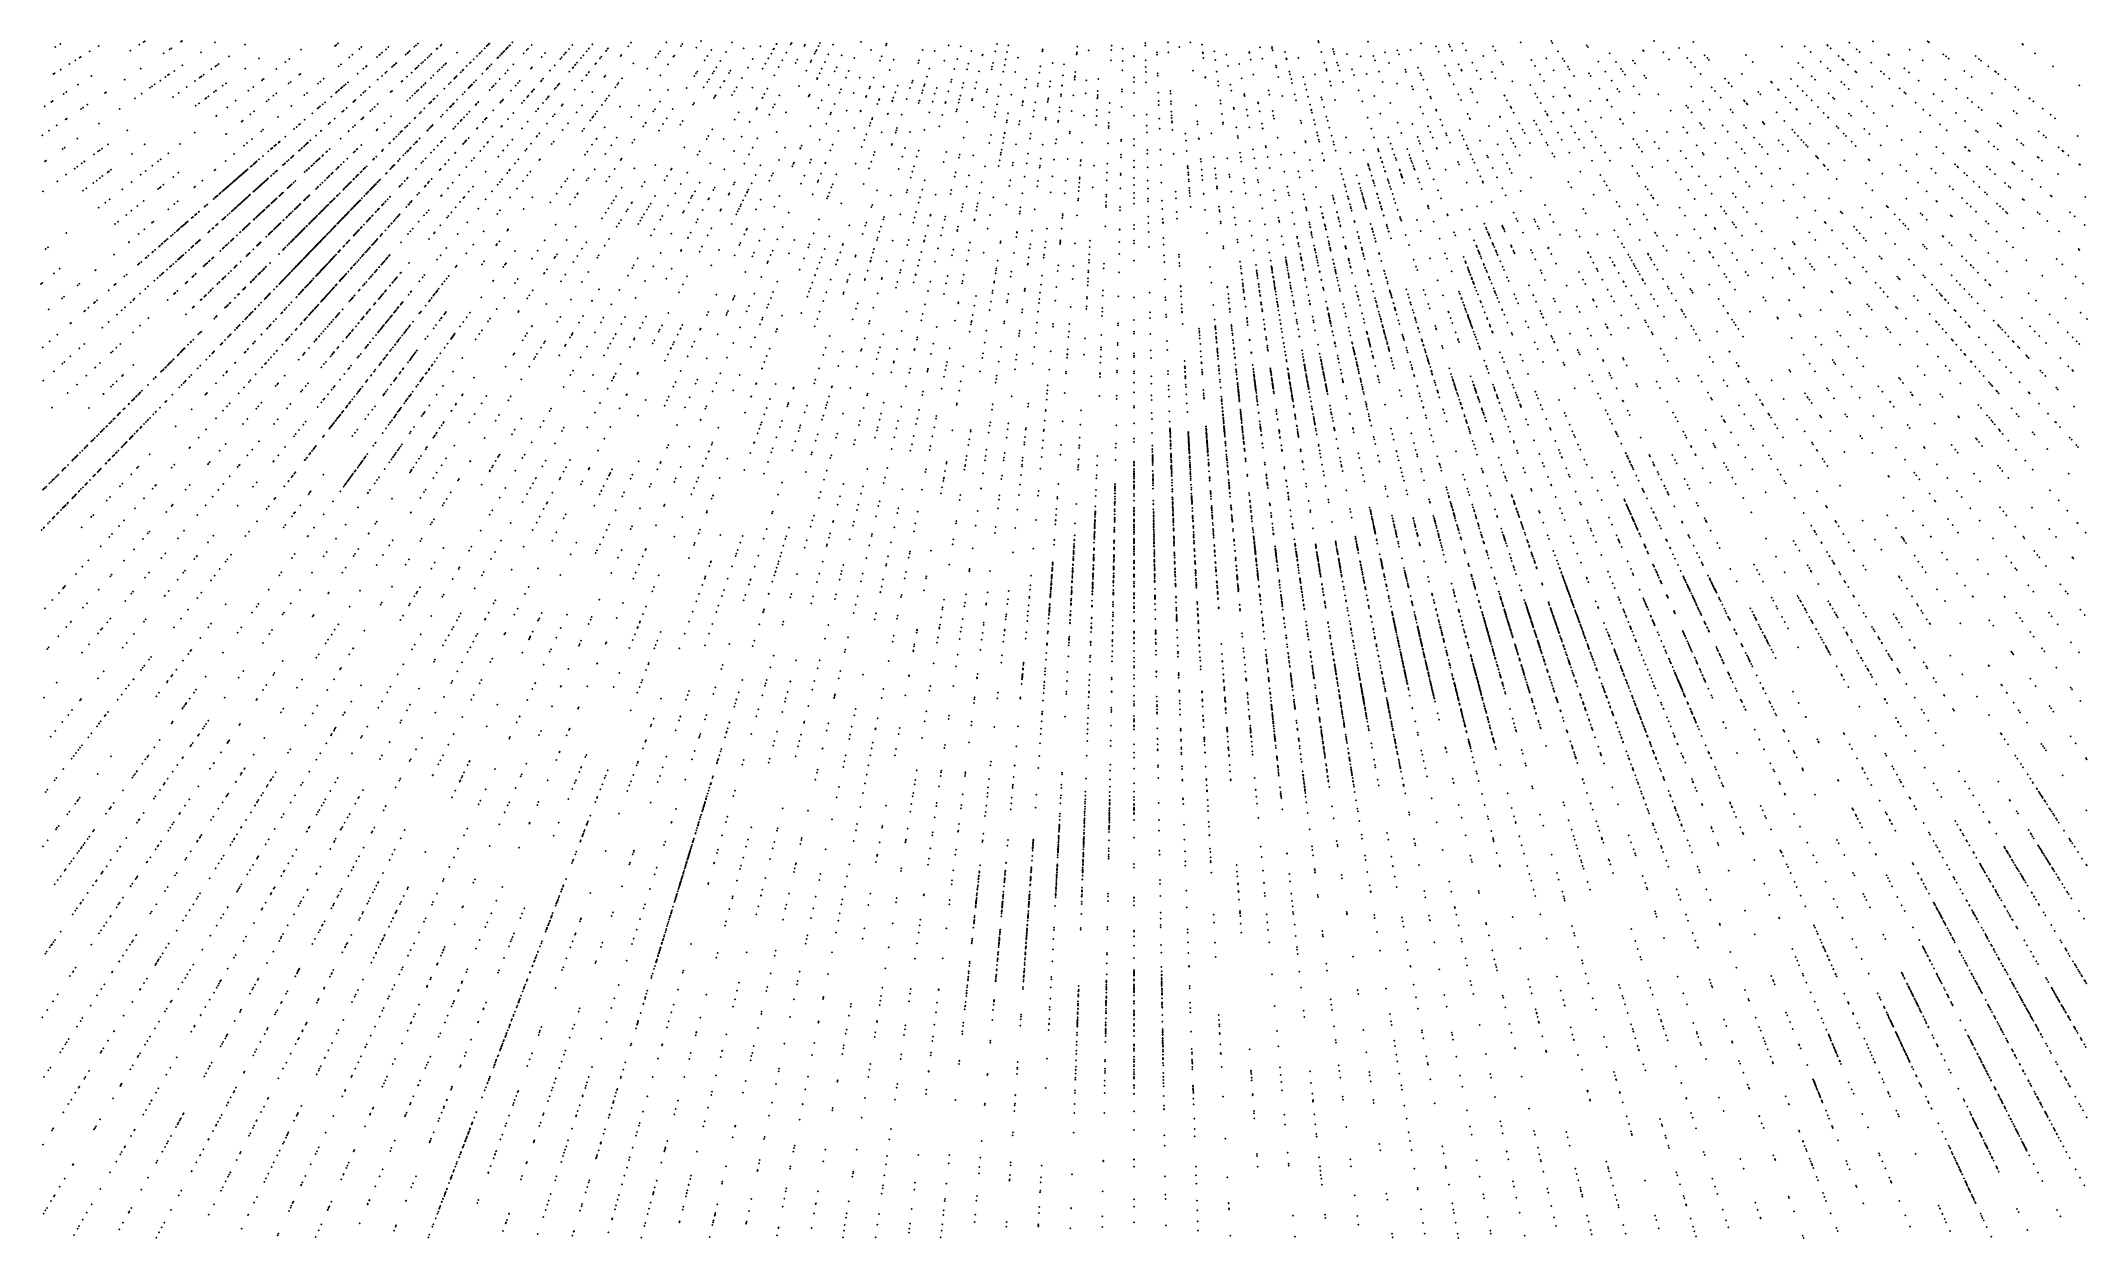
# Model space of a CAD drawing. Header units: metres. Extents: x -4327 to 4266, y -3886 to 3992.
# Drawn here: x -768 to 669, y -1292 to -451 of the extents above; entities that cross this region are included whole.
import ezdxf

# ---------------------------------------------------------------- set-up
doc = ezdxf.new("R2010")
doc.units = ezdxf.units.M

msp = doc.modelspace()

# ---------------------------------------------------------------- linework, layer by layer
for p in [(-757.94, -455.41, 2094.23), (-754.47, -453.33, 2120.05), (-733.7, -458.46, 2103.26), (-727.53, -454.61, 2105.16), (-705.24, -457.99, 2106.08), (-698.87, -453.85, 2097), (-695.82, -451.87, 2091.18), (-695.22, -451.48, 2109.47), (-681.73, -459.83, 2102.67), (-677.57, -457.03, 2106.77), (-676.47, -456.28, 2096.56), (-669.51, -451.59, 2095.26), (-668.92, -451.19, 2114), (-655.57, -459.03, 2110.62), (-645.8, -452.2, 2092.94), (-624.57, -453.77, 2101.43), (-585.17, -457.19, 2091.59), (-561.44, -454.65, 9.26), (-560.51, -453.89, 2111.46), (-559.29, -452.9, 10.8), (-559.21, -452.84, 2102.79), (-544.38, -456.79, 2114.27), (-542.86, -455.51, 2097), (-528.36, -459.3, -478.07), (-525.68, -456.97, -482.36), (-523.86, -455.39, 2110.8), (-510.67, -459.81, 2101.24), (-509.81, -459.04, -464.09), (-508.88, -458.2, -480.87), (-505.6, -455.24, 2095.84), (-504.56, -454.31, -466.9), (-503.13, -453.02, -463.96), (-489.88, -456.82, 2094.5), (-489.47, -456.44, -467.27), (-487.23, -454.35, -469.47), (-486.65, -453.81, 2092.5), (-475.75, -459.43, 2095.61), (-459.54, -459.54, -468.66), (-458.39, -458.39, -469.64), (-456.26, -456.26, -471.23), (-454.76, -454.76, 2478.42), (-454.51, -454.51, 2482.64), (-454.14, -454.14, 2115.14), (-453.34, -453.34, -473.05), (-453.05, -453.05, 2491.44), (-444.18, -459.96, -470.72), (-443.23, -458.97, 2492.38), (-442.68, -458.4, -489.81), (-442.54, -458.26, 2494.18), (-441.24, -456.92, -480.56), (-440.78, -456.44, -492.13), (-440.24, -455.88, 2509.72), (-440.11, -455.75, -476.07), (-440.08, -455.72, 2503.07), (-438.85, -454.44, -478.49), (-438.55, -454.13, 2494.35), (-436.72, -452.23, -475.09), (-428.91, -459.95, -491.62), (-428.75, -459.78, 2506.87), (-426.7, -457.58, -491.3), (-425.82, -456.63, -494.15), (-423.25, -453.88, 2497.81), (-413.77, -459.54, 2488.83), (-399.58, -459.67, -276.16), (-399.24, -459.27, -277.93), (-399.12, -459.14, 2477.4), (-399.1, -459.11, -361.24), (-397.04, -456.75, -274.41), (-394.6, -453.93, -283.07), (-384.66, -458.42, 2477.76), (-383.13, -456.6, 2491.7), (-382.9, -456.32, -285.92), (-380.57, -453.55, -285.38), (-371.06, -458.22, 2507.1), (-370.78, -457.87, 2486.91), (-369.73, -456.58, -290.72), (-369.53, -456.33, -291.36), (-369.51, -456.3, 2478.4), (-355.34, -454.82, 2496.91), (-353.33, -452.25, 2482.78), (-333.08, -458.44, 2488.55), (-328.55, -452.21, 2498.74), (-318.36, -454.66, 2487.58), (-317.35, -453.23, 2473.37), (-307.48, -455.86, 2496.41), (-304.32, -451.17, 2496.63), (-297.09, -457.48, 2502.49), (-286.71, -458.83, 2488.62), (-282.56, -452.19, 2491.84), (-274.21, -456.37, 2501.47), (-262.67, -454.96, 2474.86), (-254.97, -459.97, 2484.19), (-253.37, -457.09, 2488.72), (-253.07, -456.55, 2485.78), (-251.32, -453.39, 2475.3), (-251.2, -453.17, 2487.61), (-244.21, -459.29, 2483.87), (-241.18, -453.59, 2473.21), (-240.59, -452.49, 2473.98), (-231.71, -454.75, 2477.47), (-231.16, -453.69, 2478.49), (-223.72, -458.68, 2477.23), (-223.1, -457.43, 2484.15), (-221.71, -454.58, 2489.39), (-220.71, -452.52, 2478.12), (-211.56, -453.7, 2484.82), (-191.86, -451.98, 2486.23), (-184.88, -457.6, 2491.84), (-174.34, -454.18, 2456.29), (-174.03, -453.35, 2465.89), (-173.9, -453.03, 2485.57), (-148.64, -457.46, 2485.38), (-140.07, -458.14, 2482.7), (-130.24, -454.19, 2484.98), (-121.92, -455.02, 2462.85), (-121.92, -455.03, 2492.37), (-121.9, -454.95, 2484.5), (-114.26, -458.27, 2484), (-97.45, -458.47, 2479.84), (-96.35, -453.28, 2488.98), (-89.22, -458.98, 2488.71), (-88.27, -454.13, 2484.8), (-64.43, -458.46, 2456.76), (-64.3, -457.51, 2488.98), (-64.22, -456.93, 2493.41), (-40.16, -459.08, 2497.85), (-39.82, -455.09, 2468.59), (-32, -457.68, 2456.78), (-15.98, -457.55, 2473.99), (-15.87, -454.4, 2487.28), (-7.97, -456.46, 2489.74), (7.9, -452.68, 2499.83), (7.93, -454.55, 2494.66), (16.03, -459.1, 2489.98), (23.7, -452.22, 2477.2), (24.07, -459.19, 2477.19), (31.85, -455.5, 2497.86), (39.55, -452.1, 2452.36), (47.69, -453.76, 2488.26), (48.26, -459.14, 2457.26), (48.34, -459.93, 2506.7), (56.29, -458.43, 2473.24), (80.91, -458.85, 2465.1), (81.06, -459.7, 2484.53), (88.55, -455.57, 2492.66), (96.78, -455.34, 2462.89), (96.98, -456.24, 2475.19), (97.29, -457.73, 2483.29), (105.94, -458.88, 2484.25), (129.36, -451.12, 2490.42), (129.67, -452.21, 2481.55), (131.59, -458.9, 2481.24), (139.63, -456.71, 2482.22), (140.23, -458.69, 2485.65), (164.34, -451.53, 2468.42), (176.27, -459.19, 2469.24), (184.97, -457.81, 2478.8), (194.22, -457.55, 2481.2), (201.63, -452.88, 2474.58), (212.1, -454.85, 2477.17), (213.9, -458.7, 2450.02), (221.33, -453.79, 2450.78), (222, -455.18, 2478.8), (223.34, -457.92, 2479.96), (230.71, -452.79, 2480.48), (233.21, -457.7, 2479.85), (252.16, -454.91, 2483.62), (253.84, -457.93, 2473.19), (271.64, -452.09, 2477.99), (293.07, -451.29, 2455.74), (293.93, -452.62, 2475.86), (297.69, -458.41, 2481.52), (317.97, -454.11, 2471.85), (318.89, -455.42, 2485.33), (334.02, -459.74, 2483.05), (357.58, -457.68, 2469.62), (358, -458.22, 2490.78), (365.33, -451.15, 2486.64), (371.78, -459.11, 2487.56), (382.74, -456.13, 2477.19), (392.76, -451.82, 2484.65), (455.06, -455.06, 2469), (471.01, -454.84, 2467.86), (475.3, -458.99, 2484.9), (486.9, -454.04, 2471.14), (487.28, -454.4, 2473.07), (489.38, -456.35, 2500), (502.41, -452.37, 2487.78), (507.54, -456.99, 2497.04), (509.69, -458.93, 2491.58), (519.17, -451.31, 2488.42), (544.91, -457.23, 2493.52), (557.5, -451.45, 2488.93), (558.36, -452.15, 2492.78), (624.02, -453.38, 2476.93), (624.57, -453.77, 2493.47), (632.81, -459.76, 2469.06), (-758.22, -473.79, 2124), (-754.2, -471.28, 2125.71), (-748.07, -467.45, 2121.41), (-743.82, -464.79, 2099.67), (-740.87, -462.95, 2123.84), (-740.18, -462.52, 2102.27), (-697.86, -470.71, 2094.96), (-674.31, -472.16, 2101.53), (-668.64, -468.18, 2083.84), (-648.21, -470.95, 2095.82), (-645.42, -468.93, 2093.65), (-644.37, -468.16, 2097.09), (-643.15, -467.28, 2096.59), (-635.84, -461.97, 2114.4), (-624.44, -470.55, 2114.04), (-614.78, -463.27, 2091.86), (-602.57, -470.78, 2095.59), (-596.35, -465.92, 2109.62), (-593.52, -463.71, 2088.86), (-585.73, -474.31, 2104.62), (-558.81, -468.89, 2101.76), (-557.1, -467.47, 2091.68), (-551.28, -462.58, 2103.03), (-549.21, -460.84, 2102.63), (-545.37, -474.08, -471.8), (-541.52, -470.73, 2115.64), (-539.66, -469.12, 2104.59), (-539.47, -468.95, -470.04), (-539.21, -468.73, -473.73), (-531.97, -462.44, 2108.55), (-530.27, -460.95, 2097.97), (-529.81, -460.56, -478.82), (-525.93, -473.55, -477.08), (-525.05, -472.75, -477.96), (-521.29, -469.37, 2106), (-520.4, -468.57, 2110.09), (-519.46, -467.72, -477.89), (-518.5, -466.86, 2098.55), (-518.34, -466.71, -479.65), (-511.74, -460.77, -477.99), (-507.57, -473.32, -481.17), (-504.9, -470.82, 2110.98), (-504.29, -470.26, -479.74), (-503.66, -469.67, 2109.7), (-502.5, -468.59, -481.94), (-500.74, -466.94, 2109.15), (-499.55, -465.84, -465.34), (-498.15, -464.53, 2102.16), (-496.3, -462.81, 2102.18), (-495.06, -461.65, -467.67), (-493.94, -460.61, -482.02), (-493.67, -460.36, 2102.81), (-489.26, -472.48, -463.37), (-487.99, -471.24, -465.97), (-486.32, -469.63, 2090.39), (-484.96, -468.32, 2104.13), (-483.98, -467.37, -469.19), (-483.44, -466.85, -463.25), (-473.09, -473.09, -479.71), (-471.91, -471.91, 2477.18), (-471.21, -471.21, -481.67), (-468.8, -468.8, -464.49), (-466.52, -466.52, 2492.15), (-466.2, -466.2, -468.39), (-464.02, -464.02, 2111.37), (-461.67, -461.67, 2493.7), (-460.09, -460.09, 2474.12), (-457.91, -474.18, 2489.97), (-454.87, -471.03, -484.81), (-454.85, -471.01, -481.48), (-454.09, -470.22, -471.94), (-453.91, -470.04, -472.3), (-453.91, -470.04, -472.3), (-452.66, -468.74, 2499.97), (-451.45, -467.49, 2498.87), (-447.29, -463.18, -487.7), (-446.85, -462.72, 2501.36), (-446.67, -462.54, 2500.39), (-445.59, -461.42, 2494.34), (-444.53, -460.33, -470.02), (-441.81, -473.78, -484.57), (-440.05, -471.89, -487.6), (-436.06, -467.62, -488.68), (-423.69, -470.56, 2507.54), (-422.94, -469.72, 2508.85), (-416.27, -462.32, 2503.87), (-410.27, -471.96, -286.84), (-407.03, -468.24, 2497.08), (-403.1, -463.72, 2478.73), (-402.11, -462.57, -289.27), (-400.49, -460.71, -290.97), (-396.75, -472.83, 2501.73), (-394.49, -470.13, -294.58), (-394.44, -470.08, 2475.58), (-394.06, -469.63, -364.05), (-394.03, -469.59, -274.73), (-392.77, -468.08, -280.28), (-392.48, -467.74, -287.77), (-391.45, -466.51, -275.73), (-388.63, -463.15, -278.12), (-387.01, -461.22, 2486.91), (-383.14, -473.14, 2473.42), (-382.92, -472.87, -291.65), (-378.39, -467.27, -279.38), (-378.05, -466.86, 2505.23), (-375.24, -463.39, -280.62), (-374.36, -462.3, -284.73), (-360.79, -461.79, 2467.62), (-360.23, -461.08, 2494.03), (-351.81, -466.87, 2485.68), (-341.89, -470.57, 2497.67), (-336.12, -462.63, 2517.62), (-334.33, -460.16, 2472.93), (-327.37, -467.53, 2500.18), (-323.68, -462.26, 2503.43), (-323.09, -461.41, 2473.68), (-307.74, -473.88, 2487.64), (-306.96, -472.68, 2513.07), (-301.8, -464.72, 2489.83), (-299.87, -461.76, 2493.18), (-296.11, -473.88, 2485.2), (-295.2, -472.41, 2496.61), (-293.44, -469.6, 2488.13), (-290.67, -465.16, 2496.71), (-284.66, -473.76, 2477.09), (-283.58, -471.95, 2486.78), (-271.25, -469.81, 2501.86), (-267.86, -463.94, 2490.28), (-260.89, -470.66, 2501.52), (-258.98, -467.22, 2503.13), (-256.88, -463.43, 2489.49), (-249.64, -469.5, 2491.64), (-247.07, -464.67, 2485.9), (-237.77, -466.66, 2494.1), (-236.54, -464.23, 2494.67), (-230.25, -472.08, 2481.01), (-227.25, -465.92, 2475.3), (-226.71, -464.82, 2482.96), (-224.36, -460, 2484.33), (-221, -473.94, 2483.54), (-219.48, -470.67, 2473.06), (-217.22, -465.82, 2474.43), (-214.74, -460.51, 2452.93), (-210.39, -472.55, 2483.45), (-209.07, -469.59, 2474.68), (-205.39, -461.32, 2478.58), (-200.5, -472.34, 2463.63), (-196.54, -463.01, 2489.7), (-178.51, -465.03, 2479.46), (-177.33, -461.96, 2477.06), (-171.65, -471.6, 2484.06), (-168.98, -464.26, 2480.27), (-151.61, -466.6, 2470), (-151.02, -464.81, 2496.1), (-143.86, -470.54, 2491.38), (-133.35, -465.04, 2492.48), (-126.18, -470.91, 2489.97), (-124.3, -463.9, 2488.84), (-117.43, -470.99, 2479.18), (-116.48, -467.19, 2495.22), (-109.08, -472.46, 2469.34), (-106.51, -461.33, 2497.52), (-106.39, -460.84, 2487.44), (-100.13, -471.09, 2459.79), (-99.75, -469.3, 2486.38), (-99.17, -466.56, 2493.79), (-91.9, -472.81, 2452.91), (-90.98, -468.03, 2485.43), (-90.22, -464.13, 2486.7), (-83.42, -473.07, 2460.55), (-81.6, -462.78, 2486.23), (-66.55, -473.54, 2470.9), (-65.91, -468.96, 2490.63), (-57.29, -466.56, 2479.59), (-49.15, -467.62, 2451.06), (-41.39, -473.06, 2497.51), (-40.29, -460.51, 2482.83), (-40.26, -460.13, 2465.86), (-16.23, -464.76, 2490.2), (-8.24, -471.79, 2467.03), (-8.12, -465.32, 2484.54), (0, -461.76, 2457.75), (0, -462.02, 2496.61), (8.11, -464.81, 2481.84), (8.19, -469.38, 2483.77), (8.25, -472.88, 2480.06), (16.09, -460.72, 2483.58), (16.09, -460.74, 2461.19), (16.55, -473.91, 2471.93), (41.3, -472.08, 2477.59), (48.68, -463.11, 2486.01), (57.04, -464.52, 2483.54), (58.05, -472.82, 2483.22), (64.77, -460.88, 2492.16), (65.89, -468.82, 2460.62), (74.01, -467.27, 2480.79), (81.85, -464.21, 2486.46), (90.09, -463.48, 2490.64), (99.6, -468.56, 2482.45), (99.84, -469.7, 2481.21), (106.96, -463.29, 2464.04), (107.15, -464.11, 2482.98), (109.14, -472.76, 2492.46), (115.46, -463.07, 2480.51), (133.73, -466.37, 2485.08), (135.01, -470.83, 2487.23), (135.36, -472.04, 2479.34), (140.76, -460.41, 2480.46), (142.56, -466.3, 2497.6), (143.19, -468.36, 2479.85), (144.31, -472.02, 2484.95), (149.58, -460.37, 2458.04), (153.07, -471.1, 2472.62), (159.06, -461.93, 2480.85), (163.31, -474.29, 2482.84), (168.09, -461.81, 2481.3), (169.16, -464.75, 2475.83), (172.1, -472.83, 2476.65), (179.11, -466.59, 2473.77), (186.05, -460.49, 2465.22), (190.44, -471.36, 2488.35), (191.06, -472.89, 2475.76), (199.42, -469.81, 2477.47), (201.16, -473.89, 2492.13), (218.46, -468.5, 2488.63), (221.1, -474.15, 2471.23), (227.99, -467.46, 2476.73), (229.93, -471.43, 2470.94), (230.18, -471.93, 2486.92), (237.7, -466.51, 2479.83), (240.55, -472.11, 2489.49), (245.44, -461.61, 2469.52), (251.48, -472.96, 2470.34), (258.23, -465.85, 2495.8), (259.15, -467.52, 2478.26), (279.16, -464.61, 2486.61), (281.63, -468.7, 2482.49), (289.54, -463.36, 2474.14), (294.83, -471.83, 2474.47), (301.12, -463.68, 2484.22), (302.15, -465.27, 2486.36), (304.71, -469.22, 2481.97), (305.86, -470.98, 2497.64), (319.6, -473.83, 2478.71), (326.1, -465.73, 2484.27), (330.94, -472.63, 2465.39), (338.46, -465.84, 2472.59), (342.15, -470.93, 2469.06), (343.32, -472.55, 2465.51), (350.45, -465.07, 2470.03), (351.87, -466.94, 2467.94), (375.79, -464.06, 2472.41), (388.62, -463.14, 2473.69), (391.17, -466.18, 2484.04), (393.94, -469.48, 2472.42), (400.88, -461.15, 2470.82), (402.64, -463.19, 2470.15), (403.91, -464.64, 2477.91), (429.85, -460.96, 2507.5), (434.53, -465.97, 2471.96), (466.69, -466.69, 2498.55), (469.59, -469.59, 2486.6), (482.25, -465.7, 2477.65), (487.13, -470.42, 2481.25), (489.03, -472.25, 2490.9), (495.09, -461.68, 2485.72), (497.59, -464.01, 2482.2), (498.5, -464.86, 2476.15), (501.58, -467.73, 2496.77), (506.74, -472.54, 2474.84), (507.16, -472.93, 2492.59), (507.48, -473.23, 2473.26), (517.92, -466.34, 2478.89), (524.77, -472.51, 2485.64), (529.76, -460.52, 2486.31), (530.33, -461, 2483.76), (541.21, -470.47, 2493.17), (544.45, -473.28, 2492.71), (554.01, -464.87, 2488.8), (568.59, -460.43, 2487.38), (570.47, -461.96, 2485.62), (572.36, -463.49, -126.35), (583.27, -472.33, 2481.48), (591.12, -461.83, 2494.92), (593.59, -463.77, 2475.95), (595.02, -464.88, 2496.56), (600.16, -468.9, 2483.86), (604.75, -472.48, 2473.95), (605.39, -472.98, 2500.65), (607.1, -474.32, 2478.78), (645.58, -469.04, 2476.62), (-759.25, -474.43, 2101.21), (-752.09, -488.41, 2095.15), (-750.09, -487.11, 2095.9), (-741.9, -481.79, 2114.41), (-732.47, -475.67, 2100.41), (-722.95, -487.64, 2103.67), (-722.36, -487.24, 2121.54), (-709.1, -478.3, 2102.15), (-697.17, -488.17, 2108.18), (-691.34, -484.08, 2113.74), (-689.98, -483.13, 2116.29), (-687.99, -481.74, 2093.56), (-684.12, -479.02, 2115.09), (-680.58, -476.55, 2097.44), (-678.63, -475.18, 2104.83), (-677.92, -474.68, 2099.26), (-671.25, -487.7, 2114.81), (-665.53, -483.53, 2100.13), (-659.78, -479.36, 2109.06), (-656.42, -476.92, 2112), (-655.47, -476.22, 2105.5), (-655.06, -475.93, 2087.2), (-653.62, -474.88, 2109.85), (-646.29, -487.02, 2086.03), (-645.12, -486.13, 2099.2), (-645.1, -486.12, 2085.54), (-640.25, -482.46, 2096.98), (-638.07, -480.82, 2083.04), (-622.22, -486.13, 2106.63), (-618.87, -483.51, 2109.29), (-612.74, -478.73, 2109.5), (-612.01, -478.16, 2103.45), (-611.57, -477.81, 2091.39), (-602.59, -487.97, 2124.95), (-593.99, -481, 2112.48), (-592.6, -479.88, 2107.55), (-586.49, -474.93, 2103.73), (-581.1, -487.6, 2107.38), (-573.37, -481.12, 2100.9), (-571.68, -479.69, 2091.07), (-569.38, -477.76, 2108.05), (-560.66, -487.37, -483.29), (-560, -486.8, 2100.81), (-558.91, -485.85, 2093.1), (-558.65, -485.63, -462.82), (-557.25, -484.41, -463.9), (-556.37, -483.64, -486.49), (-556.16, -483.47, 2086.43), (-555.05, -482.49, -467.12), (-553.97, -481.56, -489.01), (-552.32, -480.13, 2097.49), (-541.49, -487.56, -487.16), (-541.47, -487.54, -485.41), (-541.19, -487.29, 2098.22), (-540.17, -486.37, -466.14), (-537.04, -483.56, -471.27), (-536.96, -483.49, 2111.54), (-531.33, -478.41, 2115.71), (-528.41, -475.78, 2104.1), (-522.25, -487, -470.68), (-521.41, -486.23, 2102.14), (-514.48, -479.76, -475.33), (-513.99, -479.31, 2094.75), (-510.78, -476.31, 2119.92), (-505.24, -487.91, 2112.55), (-503.94, -486.65, 2107.09), (-503.87, -486.58, -476.65), (-502.78, -485.53, -478.41), (-500.85, -483.67, 2109.57), (-500.46, -483.29, 2107.9), (-499.2, -482.07, 2098.74), (-497.94, -480.86, -479.37), (-497.83, -480.75, -478.71), (-494.03, -477.08, 2100.05), (-492.27, -475.38, -465.68), (-484.63, -484.63, -477.4), (-481.34, -481.34, -483.59), (-480.25, -480.25, -462.16), (-477.61, -477.61, 2480.17), (-477.36, -477.36, -463.7), (-477.29, -477.29, 2114.63), (-476.44, -476.44, 2099.01), (-476.12, -476.12, 2101.52), (-475.82, -475.82, 2116.08), (-471.81, -488.57, -477.51), (-470.25, -486.96, 2485.72), (-467.58, -484.2, -470.5), (-467.51, -484.12, -469.34), (-467.2, -483.8, -481.67), (-467.02, -483.61, -482.04), (-466.61, -483.19, -479.41), (-465.86, -482.41, 2494.68), (-465.38, -481.91, -469.37), (-465.23, -481.76, -485.19), (-463.71, -480.18, -477.52), (-462.4, -478.83, 2486.96), (-452.8, -485.57, -500.59), (-452.73, -485.5, -496.55), (-451.16, -483.81, -482), (-451, -483.64, 2497.95), (-450.15, -482.73, -481.48), (-450.01, -482.58, -481.33), (-448.61, -481.07, -498.77), (-445.73, -477.99, 2490.68), (-437.66, -486.07, 2503.73), (-434.41, -482.47, -490.61), (-432.75, -480.62, 2475.67), (-431.62, -479.36, 2497.03), (-423.27, -486.92, 2497.51), (-422.53, -486.07, -385.79), (-421.65, -485.05, 2504.86), (-416.75, -479.42, 2509.86), (-416.13, -478.7, -285.93), (-415.3, -477.75, 2501.13), (-406.98, -485.01, -285.42), (-406.07, -483.93, 2501.72), (-404.86, -482.5, -286.01), (-404.41, -481.96, -372.68), (-403.73, -481.14, 2510.37), (-393.07, -485.4, 2502.22), (-387.97, -479.1, -289.32), (-384.91, -475.33, -274.12), (-384.68, -475.03, -274.35), (-380.51, -487.04, 2499.21), (-372.26, -476.47, 2503.52), (-371.55, -475.56, 2480.9), (-364.54, -483.77, 2466.71), (-363.12, -481.87, 2480.42), (-362.23, -480.69, 2492.09), (-359.71, -477.36, 2486.67), (-340.05, -485.65, 2466.5), (-332.75, -475.21, 2491.09), (-327.56, -485.63, 2472.56), (-314.42, -484.17, 2509.96), (-308.9, -475.66, 2503.31), (-302.29, -483.76, 2492.56), (-299.89, -479.93, 2491.54), (-298.74, -478.09, 2494.59), (-290.71, -483.83, 2478.8), (-288.08, -479.45, 2494.05), (-287.91, -479.17, 2492.58), (-280.88, -486.51, 2485.81), (-279.23, -483.65, 2490.14), (-275.49, -477.15, 2475.68), (-268.24, -483.92, 2473.37), (-259.66, -488.36, 2511.06), (-257.67, -484.6, 2491.77), (-252.78, -475.41, 2476.65), (-235.51, -482.87, 2497.37), (-222.88, -477.96, 2477.75), (-222.5, -477.16, 2480.24), (-214.61, -482.01, 2478.97), (-206.95, -487.55, 2475.22), (-205.92, -485.11, 2482.68), (-202.43, -476.91, 2467.19), (-197.07, -487.76, 2484.93), (-192.74, -477.05, 2470.24), (-185.99, -484.53, 2491.77), (-185.47, -483.17, 2478.03), (-183.05, -476.86, 2479.43), (-175.96, -483.45, 2463.35), (-175.93, -483.36, 2476.39), (-167.73, -487.13, 2480.31), (-166.2, -482.67, 2477.96), (-166.19, -482.66, 2457.54), (-157.35, -484.26, 2478.49), (-156.12, -480.48, 2493.59), (-155.64, -479.02, 2479.1), (-149.09, -487.66, 2489.05), (-148.53, -485.81, 2465.97), (-147.61, -482.82, 2478.09), (-147.22, -481.52, 2478.37), (-145.61, -476.26, 2478.97), (-140, -488.24, 2465.48), (-138.82, -484.12, 2478.86), (-130.4, -486.65, 2486.73), (-128.64, -480.08, 2480.96), (-128.17, -478.35, 2458.11), (-120.67, -483.96, 2475.76), (-119.86, -480.72, 2494.27), (-111.83, -484.37, 2481.45), (-110.89, -480.32, 2481.77), (-103.53, -487.06, 2485.61), (-103.13, -485.21, 2483.19), (-93.64, -481.76, 2485), (-76.64, -483.87, 2480.59), (-75.73, -478.15, 2472.55), (-67.84, -482.68, 2460.94), (-67.62, -481.16, 2481.63), (-59.33, -483.22, 2486.54), (-58.88, -479.5, 2474.53), (-50.73, -482.64, 2457.29), (-50.69, -482.33, 2469.83), (-49.97, -475.41, 2477.3), (-41.85, -478.29, 2488.1), (-41.7, -476.62, 2494.02), (-41.62, -475.72, 2481.98), (-34.12, -487.89, 2455.26), (-33.49, -478.9, 2487.85), (-25.49, -486.32, 2458.74), (-25.05, -477.95, 2480.25), (-8.5, -486.81, 2493.92), (-8.47, -485.09, 2485.08), (0, -476.82, 2478.3), (0, -479.98, 2487.36), (0, -487.67, 2490.71), (8.38, -480.19, 2488.84), (16.61, -475.52, 2495.04), (17.02, -487.43, 2483.82), (25.49, -486.34, 2480.14), (25.58, -488.07, 2481.83), (50.09, -476.55, 2483.19), (50.13, -476.94, 2499.92), (58.88, -479.56, 2489.29), (59.25, -482.55, 2461.7), (67.72, -481.83, 2463.66), (68.31, -486.05, 2485.25), (75.61, -477.39, 2475.76), (77.37, -488.49, 2475.83), (83.71, -474.72, 2490.78), (83.74, -474.91, 2491.77), (94.45, -485.88, 2477.8), (101.26, -476.41, 2480.38), (109.6, -474.71, 2481.12), (110.35, -477.96, 2490.91), (110.97, -480.65, 2483.48), (112.8, -488.59, 2488.99), (118.78, -476.38, 2493.12), (120.06, -481.53, 2477.28), (121.04, -485.46, 2476.46), (127.18, -474.63, 2466.79), (137.52, -479.6, 2476.49), (138.35, -482.47, 2484.31), (146.73, -479.93, 2484.06), (154.38, -475.14, 2465.9), (157.83, -485.74, 2479.19), (174.73, -480.08, 2479.92), (184.67, -481.07, 2480.8), (195.12, -482.95, 2473.76), (196.04, -485.21, 2471.96), (201.73, -475.25, 2478.8), (203.08, -478.43, 2468.37), (206.06, -485.44, 2484.39), (221.76, -475.56, 2471.92), (224.59, -481.64, 2490.17), (227.86, -488.64, 2473.42), (236.4, -484.68, 2486.96), (236.51, -484.92, 2488.18), (237.7, -487.36, 2487.59), (243.47, -477.83, 2486.32), (253.87, -477.47, 2474.35), (265.77, -479.47, 2488.84), (278.29, -482.02, 2475.45), (281.84, -488.15, 2475.38), (285.24, -474.71, 2469.41), (288.03, -479.36, 2493.56), (302.42, -483.98, 2481.21), (309.01, -475.83, 2485.31), (320.86, -475.69, 2469.98), (326.94, -484.7, 2492.09), (335.46, -479.08, 2468.67), (339.58, -484.97, 2474.92), (340.92, -486.88, 2478.73), (344.93, -474.76, 2483.1), (351.02, -483.14, 2478.57), (355.03, -488.66, 2477.17), (358.36, -475.56, 2489.27), (359.64, -477.26, 2486.19), (368.23, -488.65, 2462.63), (391.42, -483.36, 2497.47), (398.06, -474.39, 2480.88), (405.83, -483.65, 2500.27), (408.1, -486.36, 2485.7), (415.15, -477.58, 2483.14), (417.67, -480.47, 2498.16), (417.79, -480.61, 2493.21), (419.86, -482.99, 2499.88), (427.17, -474.43, 2482.48), (438.6, -487.11, 2475.95), (439.93, -488.59, 2499.99), (447.39, -479.76, 2467.02), (447.42, -479.8, 2483.56), (448.03, -480.45, 2486.95), (452.33, -485.06, 2467.16), (452.83, -485.6, 2486.11), (461.46, -477.85, 2481.89), (466.25, -482.81, 2480.55), (469.69, -486.37, 2477.39), (476.1, -476.1, 2477.64), (478.24, -478.24, 2478.11), (487.95, -487.95, 2490.93), (496.96, -479.91, 2472.81), (498.98, -481.86, 2488.11), (502.04, -484.82, 2466.92), (518.33, -483.35, 2484.39), (526.85, -474.37, 2490.3), (530.47, -477.64, 2486.83), (537.89, -484.32, 2485.77), (541.03, -487.14, 2495.21), (542.09, -488.1, 2495.05), (551.15, -479.1, 2487.78), (561.76, -488.33, 2485.44), (569.98, -478.27, 2484.48), (577.68, -484.73, 2483.53), (588.36, -476.44, 2478.71), (602.68, -488.04, 2485.58), (612.01, -478.16, 2470.29), (618.99, -483.61, 2474.83), (621.12, -485.27, 2473.97), (663.97, -482.41, 2495.77), (-765.38, -497.04, 2097.3), (-760.62, -493.95, 2112.55), (-759.82, -493.43, 2113.5), (-739.9, -499.07, 2097.79), (-738.47, -498.1, 2096.9), (-735.3, -495.96, 2119.94), (-712.63, -498.99, 2124.8), (-701.95, -491.51, 2119.31), (-675.25, -490.6, 2110.45), (-659.17, -496.72, 2107.11), (-656.97, -495.06, 2106.85), (-652.6, -491.77, 2109.78), (-651.89, -491.24, 2110.93), (-650.27, -490.01, 2112.52), (-637.13, -497.78, 2094.35), (-631.1, -493.07, 2094.88), (-620.77, -502.69, 2117.07), (-618.29, -500.68, 2115.6), (-609.47, -493.54, 2099.3), (-608.11, -492.43, 2098.08), (-604.69, -489.67, 2121.57), (-592.07, -496.81, 2110.96), (-582.83, -489.05, 2102.84), (-577.38, -501.91, 2103.71), (-573.47, -498.51, -473.37), (-572.78, -497.91, -476.26), (-571.84, -497.09, -477.78), (-570.14, -495.61, 2098.68), (-568.51, -494.2, 2096.26), (-564.07, -490.33, 2097.84), (-556.29, -500.89, 2101.14), (-556.28, -500.88, 2090.26), (-555.34, -500.03, -479.23), (-553.28, -498.17, -482.62), (-548.61, -493.97, -468.33), (-547.89, -493.32, 2101.95), (-547.55, -493.02, 2093.37), (-547.08, -492.59, -463.64), (-543.13, -489.04, 2113.18), (-536.68, -500.46, -482.54), (-535.21, -499.09, -468.18), (-533.47, -497.47, -470.03), (-531.42, -495.55, -466.54), (-510.55, -493.04, 2119.31), (-508.6, -491.15, -474.94), (-507, -489.6, 2119.9), (-502, -502, -472.41), (-501.05, -501.05, -474.87), (-498.57, -498.57, 2093.98), (-495.01, -495.01, -474.13), (-494.48, -494.48, 2476.93), (-493.76, -493.76, 2478.51), (-492.23, -492.23, 2481.2), (-491.64, -491.64, -477.57), (-489.6, -489.6, 2483.54), (-485.77, -503.03, 2476.93), (-485.68, -502.94, 2486.84), (-482.8, -499.95, -489.77), (-480.56, -497.63, -481.31), (-480.41, -497.48, -472.81), (-480.11, -497.17, -483.1), (-479.89, -496.94, 2488.39), (-479.72, -496.77, -482.15), (-478.63, -495.64, 2481.88), (-478.58, -495.58, -470.46), (-477.92, -494.9, -491.03), (-475.58, -492.48, 2481.8), (-468.77, -502.69, 2491.68), (-466.96, -500.75, 2492.67), (-462.56, -496.04, 2485.11), (-462.36, -495.82, -490.02), (-462, -495.43, -492.45), (-460.99, -494.35, -491.94), (-460.62, -493.96, 2485.36), (-450.21, -500.01, 2492.02), (-445.21, -494.46, -484.8), (-444.46, -493.63, -486.76), (-443.92, -493.02, 2500.49), (-443.69, -492.77, -503.36), (-443.44, -492.49, -501.37), (-443.44, -492.49, -501.37), (-436.14, -501.73, 2500.12), (-430.09, -494.76, 2503.85), (-428.62, -493.08, 2484.28), (-426.37, -490.48, -279.01), (-425.56, -489.56, -281.84), (-420.07, -500.62, -289.47), (-418.75, -499.05, 2504.92), (-418.51, -498.76, 2503.47), (-415.16, -494.77, 2517.21), (-413.03, -492.22, -279.6), (-412, -491.01, 2498.08), (-411.25, -490.1, 2499.16), (-407.11, -502.73, -276.47), (-402.11, -496.57, -279.7), (-401.44, -495.74, 2514.6), (-391.72, -501.37, 2485.35), (-387.87, -496.45, 2512.21), (-378.6, -502.41, 2508.57), (-377.3, -500.7, 2488.49), (-373.89, -496.17, 2488.88), (-371.51, -493.01, 2478.79), (-370.51, -491.69, 2489.5), (-368.89, -489.53, 2478.58), (-361.27, -497.25, 2473.79), (-347.8, -496.71, 2480.97), (-337.68, -500.63, 2506.28), (-336.64, -499.1, 2480.75), (-333.02, -493.73, 2483.6), (-324.07, -499.02, 2481.41), (-309.92, -495.98, 2480.74), (-309.09, -494.64, 2480.09), (-295.11, -491.15, 2491.2), (-294.44, -490.03, 2491.76), (-293.97, -489.25, 2494.02), (-282.43, -489.19, 2486.91), (-277.89, -501.33, 2510.9), (-265.43, -499.21, 2495.5), (-264.92, -498.25, 2497.03), (-261.13, -491.12, 2480.14), (-261.04, -490.94, 2498.38), (-256.27, -502.96, 2485.2), (-253.68, -497.88, 2485.2), (-252.55, -495.65, 2480.39), (-249.33, -489.33, 2480.43), (-244.49, -501.28, 2474.17), (-228.55, -490.13, 2494.04), (-228.33, -489.66, 2498.25), (-227.98, -488.9, 2494.34), (-221.82, -498.21, 2515.05), (-219.47, -492.94, 2468.97), (-213.4, -502.73, 2485.96), (-212.89, -501.54, 2499.56), (-210.35, -495.54, 2495.85), (-202.04, -500.07, 2507.14), (-192.15, -500.57, 2485.83), (-192, -500.18, 2490.52), (-188.32, -490.59, 2475.59), (-188.06, -489.91, 2478.81), (-180.32, -495.42, 2477.02), (-179.32, -492.68, 2476.61), (-179.07, -492, 2479.83), (-173.03, -502.53, 2490.42), (-172.9, -502.13, 2488.46), (-169.93, -493.52, 2478.89), (-169.82, -493.18, 2477.18), (-169.1, -491.11, 2480.2), (-163.38, -502.84, 2477.46), (-159.81, -491.85, 2462.79), (-151.24, -494.69, 2476.81), (-150.77, -493.14, 2489.4), (-150.75, -493.09, 2489.16), (-143.77, -501.39, 2477.18), (-141.6, -493.81, 2486.74), (-132.54, -494.65, 2485.8), (-132.36, -493.96, 2475.48), (-124.83, -500.66, 2477.33), (-124.49, -499.3, 2477.37), (-123.32, -494.6, 2481.18), (-122.72, -492.21, 2476.07), (-122.08, -489.64, 2476.87), (-113.78, -492.83, 2455.19), (-113.58, -491.96, 2492.12), (-105.75, -497.52, 2482.68), (-97.42, -501.21, 2451.39), (-96.36, -495.75, 2478.83), (-95.27, -490.13, 2485.34), (-88.53, -502.09, 2461.25), (-86.21, -488.9, 2485.15), (-78.61, -496.32, 2487.25), (-78.28, -494.27, 2490.98), (-78.15, -493.42, 2479.68), (-70.28, -500.05, 2485.47), (-69.48, -494.34, 2484.85), (-60.67, -494.15, 2492.26), (-60.5, -492.72, 2478.02), (-60.35, -491.54, 2486.16), (-52.63, -500.77, 2478.37), (-52.32, -497.78, 2477.44), (-51.47, -489.75, 2472.18), (-51.37, -488.76, 2495.57), (-43.77, -500.26, 2478.64), (-42.8, -489.24, 2493.85), (-26.19, -499.69, 2476.71), (-26.19, -499.7, 2490.73), (-26.19, -499.72, 2483.84), (-25.75, -491.36, 2491.38), (-25.7, -490.44, 2479.58), (-25.64, -489.18, 2480.34), (-17.51, -501.32, 2475.95), (-17.28, -494.82, 2478.53), (-8.68, -497.54, 2491.03), (8.78, -502.95, 2475.92), (17.23, -493.38, 2485.44), (17.33, -496.22, 2478.51), (25.86, -493.53, 2481.01), (25.97, -495.54, 2477.03), (26.25, -500.86, 2489.48), (43.43, -496.37, 2480.19), (60.51, -492.81, 2499.67), (60.81, -495.24, 2483.63), (61.68, -502.36, 2477.33), (70.01, -498.12, 2482.81), (70.12, -498.96, 2486.97), (77.49, -489.28, 2486.89), (77.57, -489.73, 2475.07), (79.09, -499.34, 2488.41), (87.14, -494.2, 2476.93), (87.27, -494.96, 2446.41), (88.27, -500.61, 2481.21), (95.02, -488.82, 2478.72), (97.27, -500.42, 2481.43), (104.1, -489.73, 2478.18), (113.77, -492.78, 2454.95), (122.26, -490.37, 2473.65), (123.67, -495.99, 2474.5), (124.52, -499.41, 2451.04), (124.62, -499.81, 2453), (125.06, -501.6, 2481.98), (131.49, -490.72, 2486.63), (131.97, -492.51, 2475.03), (133.32, -497.57, 2473.17), (141.25, -492.59, 2480.62), (160.38, -493.6, 2478.24), (168.69, -489.9, 2474.08), (172.93, -502.22, 2475.66), (180.08, -494.78, 2487.13), (201.07, -497.66, 2481.87), (202.91, -502.21, 2484.9), (208.13, -490.33, 2482.75), (208.6, -491.42, 2475.08), (211.99, -499.42, 2469.6), (212.29, -500.13, 2499.12), (229.75, -492.69, 2493.94), (234.3, -502.45, 2484.65), (241.13, -494.38, 2484.34), (260.14, -489.26, 2489.83), (260.27, -489.5, 2491.05), (262.03, -492.81, 2495.08), (264.45, -497.36, 2486.24), (264.93, -498.26, 2484.47), (266.71, -501.6, 2482.32), (283.3, -490.69, 2475.74), (285.69, -494.83, 2477.98), (288.96, -500.49, 2487.76), (290.15, -502.55, 2485.66), (294.58, -490.26, 2499.14), (301.34, -501.51, 2469.64), (301.56, -501.87, 2489.58), (305.84, -489.45, 2466.12), (306.13, -489.91, 2486.78), (306.22, -490.05, 2463.12), (311.97, -499.25, 2484.97), (312.19, -499.6, 2468.68), (320.41, -493.4, 2465.28), (332.18, -492.48, 2465.44), (332.18, -492.48, 2465.44), (332.43, -492.84, 2485.14), (335.39, -497.23, 2465.6), (351.23, -501.61, 2476.16), (376.94, -500.22, 2480.39), (387.99, -496.61, 2472.96), (389.13, -498.07, 2480.23), (391.72, -501.37, 2485.35), (399.7, -493.59, 2503.7), (404.38, -499.36, 2476.24), (412, -491.01, 2498.08), (419.11, -499.47, 2490.31), (420.57, -501.22, 2499.02), (428.4, -492.82, 2499.61), (428.98, -493.48, 2475.35), (430.38, -495.09, 2505.55), (430.61, -495.36, 2501.32), (430.9, -495.69, 2503.01), (451.47, -501.41, 2493.58), (457.64, -490.76, 2496.13), (461.08, -494.45, 2493.21), (465.29, -498.96, 2494.38), (465.65, -499.34, 2496.31), (472.57, -489.36, 2492.58), (476.02, -492.93, 2473.59), (480.38, -497.45, 2496.23), (484.54, -501.76, 2491.45), (491.02, -491.02, 2490.76), (491.94, -491.94, 2474.56), (502.15, -502.15, 2484.24), (511.19, -493.65, 2491.12), (514.81, -497.15, 2477.97), (519.51, -501.68, 2490.4), (532.73, -496.78, 2501.61), (549.11, -494.42, 2492.01), (554.56, -499.33, 2477.03), (567.78, -493.57, 2482.51), (577.31, -501.85, 2480.22), (585.53, -491.32, 2478.31), (588.74, -494.01, 2516.25), (593.31, -497.84, 2491.91), (595.53, -499.71, 2472.67), (595.53, -499.71, 2472.67), (617.86, -500.33, 2462.86), (619.98, -502.05, 2466.7), (628.92, -491.36, 2472.37), (629.1, -491.51, 2487.01), (631.68, -493.52, 2469.4), (638.32, -498.71, 2486.11), (643.86, -503.04, 2480.12), (-767.02, -517.36, 2107.35), (-762.26, -514.15, 2109.86), (-756.86, -510.51, 2088.7), (-750.53, -506.24, 2089.84), (-750.22, -506.03, 2114.23), (-749.84, -505.77, 2116.33), (-727.29, -509.25, 2093.24), (-707.27, -513.86, 2099.24), (-659.93, -515.59, 2087.53), (-644.8, -503.77, 2105.86), (-644.71, -503.71, 2115.83), (-638, -516.64, 2109.38), (-637.79, -516.47, 2108.68), (-627.06, -507.79, 2096.86), (-626.31, -507.18, 2097.77), (-613.26, -514.59, 2118.27), (-611.91, -513.45, 2106.64), (-601.44, -504.67, 2094.69), (-590.27, -513.12, -469.08), (-590.25, -513.1, -487.81), (-588.42, -511.5, 2115.13), (-586.59, -509.92, 2087.5), (-585.98, -509.38, -467.39), (-582.62, -506.47, -472.78), (-571.22, -514.33, -472.47), (-571.16, -514.27, -470.69), (-565.84, -509.49, -476.08), (-564.84, -508.58, 2100.73), (-561.61, -505.68, -474.81), (-551.81, -514.57, 2103.26), (-551.68, -514.45, -480.27), (-548.7, -511.67, 2105.85), (-547.3, -510.37, -479.91), (-547.26, -510.33, -478.14), (-542.86, -506.22, 2090.64), (-542.07, -505.49, 2102.16), (-541.46, -504.92, -464.03), (-532.11, -513.85, -463.63), (-531.56, -513.32, -464.84), (-526.82, -508.74, -464.04), (-526.81, -508.74, -466.84), (-522.12, -504.21, -486.42), (-516.67, -516.67, 2420.62), (-515.46, -515.46, 2443.84), (-514.96, -514.96, -488.63), (-514.38, -514.38, -488.07), (-512.11, -512.11, 2097.75), (-511.12, -511.12, 2101.14), (-510.69, -510.69, -468.74), (-508.94, -508.94, -471.61), (-505.49, -505.49, 2107.82), (-505.06, -505.06, 2098.52), (-496.59, -514.24, 2495.63), (-496.04, -513.66, 2503.14), (-495.03, -512.61, -483.22), (-494.07, -511.62, -472.71), (-493.63, -511.17, -472.3), (-493.49, -511.02, -472.16), (-492.71, -510.22, -483.22), (-486.99, -504.3, 2477.99), (-486.97, -504.27, -487.73), (-478.16, -512.77, 2478.23), (-478.14, -512.74, -483.25), (-476.84, -511.35, -500.74), (-474.94, -509.31, -485.64), (-473.22, -507.46, -503.84), (-472.76, -506.98, -502.2), (-472.36, -506.54, 2479.07), (-470.74, -504.81, -485.27), (-461.73, -512.8, -495.9), (-461.32, -512.35, 2493.96), (-457.39, -507.98, -496.35), (-456.08, -506.53, 2497.41), (-455.48, -505.86, -499.4), (-454.86, -505.18, 2496.09), (-444.6, -511.45, 2488.37), (-444.04, -510.82, -406.94), (-439.92, -506.07, -289.18), (-430.13, -512.61, -289.88), (-430.04, -512.5, -288.95), (-426.15, -507.87, -269.75), (-417.85, -516, 2491.55), (-412.41, -509.28, -291.55), (-408.24, -504.13, -272.23), (-401.39, -513.76, 2506.86), (-397.62, -508.93, 2494.5), (-387.68, -514.48, 2504.99), (-386.45, -512.84, 2508.36), (-382.04, -506.98, 2508.16), (-380.54, -504.99, 2509.82), (-379.86, -504.1, 2488.19), (-371.91, -511.88, 2499.92), (-353.23, -504.47, 2478.64), (-344.75, -511.11, 2498.82), (-343.13, -508.71, 2498.76), (-343.1, -508.66, 2481.01), (-333.87, -514.12, 2502.25), (-330.9, -509.54, 2503.58), (-328.33, -505.59, 2490.07), (-318.69, -510.02, 2514.07), (-317.06, -507.4, 2501.18), (-296.31, -513.22, 2477.35), (-280.71, -506.41, 2467.99), (-270.1, -507.98, 2507.6), (-251.21, -515.07, 2504.01), (-227.46, -510.88, 2512.77), (-216.15, -509.22, 2485.69), (-207.81, -514.35, 2473.56), (-196.64, -512.27, 2510.74), (-188.05, -516.66, 2509.22), (-185.85, -510.61, 2499.36), (-185.22, -508.89, 2484.41), (-184.23, -506.17, 2497.32), (-183.92, -505.33, 2493.16), (-177.44, -515.33, 2480.84), (-167.56, -515.69, 2474.54), (-166.97, -513.88, 2491.84), (-166.46, -512.32, 2464.82), (-157.51, -515.19, 2484.51), (-147.33, -513.81, 2497.95), (-136.94, -511.06, 2485.82), (-134.84, -503.22, 2480.89), (-117.28, -508, 2489.49), (-100.56, -517.32, 2476.04), (-98.05, -504.41, 2480.59), (-90.98, -515.98, 2474.9), (-90.91, -515.57, 2479.59), (-89.62, -508.25, 2477.82), (-89.4, -507.02, 2478.59), (-80.75, -509.84, 2478.31), (-80.35, -507.33, 2486.5), (-72.57, -516.36, 2483.09), (-70.86, -504.23, 2478.49), (-62.2, -506.54, 2463.7), (-62.02, -505.14, 2491.04), (-53.39, -507.99, 2479.43), (-53.3, -507.09, 2481.92), (-45.16, -516.16, 2474.08), (-45.05, -514.96, 2488.63), (-35.2, -503.45, 2470.22), (-26.74, -510.19, 2486.81), (-26.41, -503.96, 2490.89), (-17.89, -512.42, 2475.2), (-17.84, -510.88, 2481.39), (-17.77, -508.82, 2492.02), (0, -503.73, 2472.46), (8.91, -510.66, 2452.12), (9, -515.43, 2481.78), (17.66, -505.81, 2491.11), (17.91, -512.79, 2483.81), (26.38, -503.32, 2501.73), (26.48, -505.34, 2476.84), (26.6, -507.58, 2487.86), (26.65, -508.54, 2478.73), (26.92, -513.63, 2476.15), (36.1, -516.29, 2478.03), (44.4, -507.55, 2479.96), (44.59, -509.65, 2483.35), (54.23, -516, 2477.5), (62.43, -508.43, 2486.53), (62.55, -509.46, 2464.36), (71.93, -511.83, 2481.49), (79.78, -503.71, 2489.3), (81.05, -511.73, 2480.72), (89.78, -509.16, 2482.23), (90.38, -512.58, 2485.33), (90.4, -512.67, 2465.64), (97.9, -503.67, 2483.81), (98.31, -505.76, 2473.66), (117.1, -507.23, 2472.29), (117.45, -508.72, 2486.27), (126.35, -506.77, 2473.72), (127.1, -509.78, 2481.75), (128.5, -515.38, 2475.66), (135.14, -504.33, 2472.98), (135.89, -507.14, 2480.03), (137.22, -512.11, 2477.66), (164.07, -504.96, 2474.68), (166.64, -512.86, 2473.91), (185.12, -508.61, 2489.59), (187.76, -515.87, 2479.45), (195.57, -509.47, 2484.01), (206.52, -511.14, 2470.74), (208.09, -515.03, 2495.94), (215.02, -506.55, 2498.36), (216.62, -510.32, 2497.46), (219.05, -516.06, -232.04), (228.8, -513.89, 2482.82), (235.77, -505.61, 2500.27), (235.94, -505.98, 2483.01), (249.21, -510.96, 2496.59), (257.04, -504.46, 2486.35), (257.05, -504.5, 2467.88), (262.11, -514.42, 2479.16), (270.65, -509.02, 2481.67), (273.07, -513.57, 2503.83), (274.28, -515.86, 2484.22), (281.05, -507.04, 2483.23), (282.56, -509.76, 2460.15), (284.9, -513.98, 2468.51), (286.39, -516.66, 2481.4), (290.6, -503.34, 2471.33), (293.21, -507.86, 2469.32), (297.74, -515.7, 2483.35), (307.13, -511.14, 2474.92), (309.79, -515.58, 2484.48), (317.32, -507.81, 2455.8), (321.76, -514.93, 2455.28), (327.98, -505.04, 2487.39), (341.25, -505.92, 2479.25), (341.52, -506.32, 2481.19), (343.55, -509.33, 2478.49), (360.25, -514.5, 2498.77), (374.34, -515.23, 2482.1), (385.77, -511.94, 2492.65), (388.5, -515.56, 2498.97), (388.59, -515.68, 2477.23), (397.49, -508.77, 2488.1), (398.39, -509.91, 2482.55), (400.41, -512.5, 2495.13), (413.41, -510.52, 2492.38), (416.96, -514.9, 2508.22), (428.37, -510.51, 2484.42), (429.86, -512.29, 2503.99), (441.58, -507.98, 2471.49), (442.04, -508.51, 2484.77), (442.83, -509.41, 2494.54), (456.82, -507.35, 2485.44), (462.31, -513.44, 2483.43), (464.16, -515.51, 2482.92), (474.94, -509.31, 2476.97), (487.38, -504.7, 2464.58), (487.75, -505.08, 2481.84), (493.6, -511.13, 2485.68), (494.82, -512.41, 2486.74), (498.59, -516.31, 2485.18), (503.58, -503.58, 2481.06), (513.04, -513.04, 2476.66), (516.62, -516.62, 2493.94), (528.96, -510.81, 2489.94), (552.36, -515.08, 2472.73), (559.05, -503.37, 2521.94), (566.14, -509.76, 2474.9), (570.89, -514.03, 2486.01), (583.77, -507.46, 2479.13), (591.42, -514.11, 2483.03), (592.6, -515.14, 2473.88), (606.65, -509.04, 2467.01), (608.32, -510.44, 2469.2), (609.01, -511.02, 2481.25), (635.49, -514.61, 2477.54), (638.98, -517.43, 2486.59), (646.92, -505.43, 2482.79), (-752.61, -526.98, 2092.7), (-751.37, -526.12, 2089.26), (-742.41, -519.84, 2107.92), (-730.64, -530.84, 2091.06), (-727.79, -528.77, 2092.3), (-726.71, -527.98, 2092.33), (-725.02, -526.76, 2093.77), (-720.96, -523.81, 2113.83), (-704.03, -530.52, 2116.78), (-695.14, -523.82, 2109.48), (-678.38, -530.01, 2096.1), (-670.17, -523.6, 2103.32), (-632.45, -530.69, 2090.9), (-632.44, -530.68, 2111.06), (-625.25, -524.64, 2093.79), (-623.13, -522.86, 2113.89), (-619.79, -520.06, 2095.75), (-608.18, -528.68, 2101.01), (-606.39, -527.13, -326.41), (-606.27, -527.03, -479.41), (-605.8, -526.61, -329.67), (-605.7, -526.53, -330.64), (-605.51, -526.36, 2098.62), (-604, -525.05, -315.5), (-603.34, -524.47, -304.62), (-602.88, -524.08, -306.89), (-601.08, -522.51, -463.02), (-600.99, -522.43, -482.33), (-600.59, -522.09, -462.64), (-600.35, -521.88, -484.19), (-596.25, -518.31, 2107.8), (-590.61, -531.79, -319.33), (-586.65, -528.22, -484.05), (-586.01, -527.65, -483.53), (-584.81, -526.56, -464.41), (-584.48, -526.26, -294.3), (-583.19, -525.11, -294.63), (-582.98, -524.91, -467.58), (-581.97, -524.01, -310.7), (-581.58, -523.65, -310), (-581.05, -523.18, -315.15), (-580.71, -522.87, -316.95), (-580.53, -522.71, 2087.63), (-580.29, -522.5, -330.7), (-578.67, -521.04, -324.28), (-574.85, -517.6, 2116.31), (-569.81, -531.36, -326.46), (-567.53, -529.23, 2094.63), (-567.23, -528.95, -326.48), (-567.01, -528.74, 2096.22), (-565.22, -527.08, -470.41), (-557.43, -519.82, -474.83), (-548.26, -529.45, -472.51), (-547.39, -528.61, -473.49), (-546.06, -527.32, -476.94), (-545.71, -526.99, 2086.09), (-542.91, -524.28, -475.91), (-542.85, -524.23, -483.96), (-528.39, -528.39, 2101.07), (-527.6, -527.6, -481.95), (-523.14, -523.14, 2094.68), (-522.81, -522.81, -482.73), (-520.22, -520.22, -463.91), (-519.88, -519.88, 2110.88), (-518.34, -518.34, -463.91), (-513.34, -531.58, 2482.34), (-511.95, -530.14, 2485.54), (-510.83, -528.98, -475.56), (-510.45, -528.59, 2508.33), (-510.14, -528.26, -485.78), (-509.99, -528.11, -485.64), (-508.77, -526.85, 2490.02), (-508.33, -526.39, -489.24), (-508.15, -526.21, -478.75), (-505.86, -523.83, 2516.25), (-504.77, -522.71, -468.8), (-504.27, -522.19, -469.46), (-504.13, -522.04, -469.32), (-503.8, -521.7, -479.18), (-501.85, -519.68, 2496.31), (-493.98, -529.73, 2502.8), (-491.94, -527.55, 2507.82), (-491.93, -527.53, -494.87), (-489.38, -524.8, -498.09), (-487.01, -522.26, -499.14), (-486.19, -521.38, 2493.86), (-484.15, -519.19, 2509.26), (-477.13, -529.91, -511.85), (-476.79, -529.53, 2492.65), (-471.41, -523.55, -490.16), (-471.17, -523.29, -508.38), (-470.35, -522.37, -509.24), (-469.51, -521.44, 2485.35), (-469.14, -521.04, -490.65), (-467.51, -519.22, -490.64), (-459.31, -528.38, 2490.2), (-456.67, -525.34, -281.9), (-454.34, -522.66, 2484.02), (-453.89, -522.14, 2486.81), (-450.57, -518.32, 2494.95), (-443.33, -528.35, 2494.92), (-443.12, -528.09, -280.49), (-440.09, -524.48, 2487.24), (-436.81, -520.58, 2489.93), (-427.68, -528.14, -285.19), (-426.79, -527.04, 2506.37), (-426.79, -527.04, 2500.93), (-423.71, -523.24, -284.71), (-419.8, -518.41, 2492.27), (-419.38, -517.89, -289.97), (-409.1, -523.62, 2482.61), (-407.79, -521.95, 2518.61), (-385.8, -531, 2501.32), (-384.23, -528.85, 2502.27), (-380.79, -524.11, 2496.57), (-377.81, -520.01, 2505.1), (-377.62, -519.75, 2498.22), (-371.45, -530.48, 2484.49), (-367.25, -524.49, 2506.77), (-363.51, -519.15, 2504.04), (-352.53, -522.64, 2502.31), (-351.02, -520.41, 2508.91), (-351.02, -520.41, 2508.91), (-315.97, -525.86, 2469.18), (-306.59, -531.04, 2467.96), (-305.29, -528.78, 2504.13), (-300.28, -520.1, 2504.5), (-299.09, -518.04, 2488.62), (-288.27, -520.05, 2497.7), (-280.97, -528.44, 2501.91), (-275.65, -518.42, 2490.47), (-270.47, -530.82, 2490.48), (-268.05, -526.08, 2492.26), (-264.79, -519.67, 2473.93), (-245.31, -526.07, 2480.23), (-234.53, -526.77, 2482.15), (-234.37, -526.4, 2480.45), (-233.59, -524.65, 2490.65), (-220.89, -520.4, 2482.7), (-213.35, -528.06, 2494.82), (-211.7, -523.98, 2475.56), (-191.3, -525.58, 2481.24), (-189.5, -520.65, 2495.99), (-182.92, -531.24, 2498.86), (-182.18, -529.08, 2501.43), (-170.36, -524.3, 2496.35), (-170.13, -523.6, 2480.13), (-160.89, -526.26, 2498.36), (-151.45, -528.17, 2481.65), (-131.97, -529.28, 2489.44), (-122.6, -531.04, 2487.24), (-119.85, -519.14, 2489.88), (-112.99, -531.56, 2486.56), (-101.62, -522.79, 2502.2), (-93.63, -530.98, 2493.11), (-93.41, -529.75, 2493.9), (-93.01, -527.51, 2483.39), (-92.21, -522.95, 2488.22), (-91.52, -519.04, 2489.57), (-82.97, -523.86, 2485.28), (-74.54, -530.35, 2496.19), (-73.06, -519.87, 2473.14), (-64.35, -524.11, 2487.57), (-54.99, -523.18, 2484.93), (-54.68, -520.28, 2484.52), (-36.54, -522.55, 2481.05), (-18.27, -523.15, 2479.34), (-9.27, -531.14, 2482.55), (-9.1, -521.37, 2476.45), (-9.08, -520.43, 2478.69), (0, -520.08, 2483.38), (0, -524.55, 2484.48), (9.21, -527.81, 2480.19), (9.26, -530.26, 2485.04), (18.42, -527.46, 2486.35), (27.81, -530.65, 2489.93), (36.45, -521.21, 2474.69), (36.96, -528.58, 2482.84), (45.45, -519.5, 2483.34), (45.5, -520.03, 2479.14), (72.8, -517.97, 2470.74), (72.99, -519.36, 2470.7), (74.44, -529.66, 2512.96), (83.53, -527.41, 2482.21), (92.54, -524.84, 2503.91), (92.75, -525.98, 2496), (100.91, -519.16, 2478.19), (103.23, -531.05, 2488.37), (112.56, -529.56, 2483.68), (120.39, -521.46, 2481.19), (120.6, -522.4, 2492.23), (129.04, -517.57, 2499.47), (129.07, -517.66, 2480.01), (129.76, -520.44, 2480.16), (130.13, -521.93, 2487.25), (132.18, -530.13, 2486.94), (138.73, -517.74, 2478.45), (139.87, -522.01, 2492.33), (140.44, -524.12, 2489.3), (141.56, -528.32, 2489.63), (148.82, -518.98, 2476.84), (151.85, -529.58, 2481.84), (161.36, -527.78, 2479.83), (168.57, -518.82, 2496.08), (171.25, -527.05, 2483.68), (171.57, -528.04, -259.82), (171.8, -528.74, 2478.92), (178.65, -518.83, 2497.69), (180.22, -523.4, 2474.59), (181.49, -527.1, 2479.35), (181.52, -527.16, 2486), (182.86, -531.07, -249.89), (191.85, -527.09, -239.72), (193.36, -531.26, -234.36), (199.1, -518.68, -245.73), (200.14, -521.37, 2490.14), (200.91, -523.38, 2480.69), (202.88, -528.53, 2479.95), (209.76, -519.17, 2509.54), (212.67, -526.37, 2480.62), (212.82, -526.74, 2494.88), (219.69, -517.55, 2506.98), (221.87, -522.7, 2468.79), (230.54, -517.8, 2482.88), (231.6, -520.17, 2481.77), (233.54, -524.54, 2490.16), (234.44, -526.56, 2481.18), (234.64, -527.02, 2477.21), (236.37, -530.9, 2489.31), (243.04, -521.2, 2494.06), (243.09, -521.3, 2494.54), (247.97, -531.78, 2476.7), (255.44, -523.72, 2477.65), (259.04, -531.11, 2476.22), (264.84, -519.77, 2504.97), (266.43, -522.9, 2477.18), (267.74, -525.47, 2489.35), (270.8, -531.48, 2475.65), (278.05, -522.93, 2481.81), (289.64, -522.53, 2473.63), (290.55, -524.17, 2481.4), (293.89, -530.2, 2498), (300.48, -520.45, 2482.29), (305.82, -529.69, 2473.24), (312.55, -520.17, 2465.41), (316.17, -526.19, 2464.96), (324.29, -518.97, 2480.37), (327.94, -524.81, 2479.18), (330.87, -529.51, 2495.58), (341.77, -526.27, 2479.32), (350.83, -520.13, 2501.78), (353.29, -523.78, 2501.96), (354.75, -525.94, 2500.79), (356.82, -529.01, 2486.94), (365.65, -522.21, 2495.87), (368.75, -526.62, 2505.59), (383.89, -528.39, 2500.1), (395.15, -524.38, 2491.17), (399.35, -529.96, 2490.1), (400.16, -531.03, 2473.43), (408.42, -522.76, 2489.37), (422.98, -522.34, 2500.23), (426.81, -527.07, 2469.05), (429.02, -529.79, 2481.82), (435.59, -519.11, 2482.94), (439.49, -523.77, 2483.86), (441.15, -525.74, 2482.63), (445.15, -530.51, 2484.02), (452.92, -521.03, 2497.33), (455.57, -524.08, 2490.76), (459.39, -528.47, 2469.91), (466.43, -518.02, 2479.37), (468.83, -520.69, 2486.93), (470.37, -522.39, 2479.53), (472, -524.21, 2483), (473.14, -525.47, 2483.81), (488.03, -523.35, 2487.88), (500.11, -517.88, 2477.52), (504.03, -521.94, 2486.81), (507, -525.01, 2486.34), (524.51, -524.51, 2491.68), (539.28, -520.78, 2483.57), (549.76, -530.89, 2482.79), (563.63, -525.6, 2470.07), (568.53, -530.17, 2491.54), (583.81, -525.66, 2479.79), (584.11, -525.93, 2509.54), (586.38, -527.98, 2481.31), (586.98, -528.52, 2474.5), (600.47, -521.98, 2487.87), (604.11, -525.15, 2475.03), (606.65, -527.35, 2494.7), (620.28, -520.48, 2475.96), (623.37, -523.07, 2488.32), (624.77, -524.25, 2489.3), (640.61, -518.76, 2474.83), (649.49, -525.94, 2468.62), (652.17, -528.12, 2492.26), (652.9, -528.71, 2504.07), (656.4, -531.54, 2490.42), (662.86, -517.88, 2502.67), (-765.1, -535.73, 2108.65), (-764.4, -535.24, 2100.55), (-750.28, -545.11, 2096.81), (-744.38, -540.83, 2092.65), (-742.51, -539.47, 2102.94), (-739.26, -537.1, 2087.51), (-737.59, -535.89, 2107.77), (-737.47, -535.8, 2104.29), (-737.39, -535.74, 2104.06), (-724.75, -546.14, 2094.89), (-721.14, -543.42, 2093.84), (-720.19, -542.7, 2097.35), (-718.8, -541.66, 2096.47), (-697.83, -545.21, 2110.22), (-694.51, -542.61, 2119.57), (-689.71, -538.86, 2092.04), (-685.66, -535.7, 2095.8), (-683.88, -534.3, 2122.96), (-671.46, -543.73, 2106.98), (-645.95, -542.02, 2088.71), (-645.57, -541.7, 2104), (-638.25, -535.56, 2106.73), (-628.26, -546.14, -458.77), (-627.98, -545.89, -298.49), (-627.53, -545.51, -294.19), (-627.41, -545.4, -262.37), (-627.23, -545.24, 2091.42), (-626.83, -544.9, -300.5), (-626.81, -544.88, -295.38), (-626.56, -544.66, -454.58), (-625.98, -544.16, -302.14), (-625.66, -543.88, -455.69), (-625.22, -543.49, -301.26), (-625.06, -543.36, -256.42), (-624.6, -542.96, -259.21), (-624.48, -542.85, -473.82), (-624.16, -542.57, -256.05), (-623.78, -542.24, -261.84), (-623.77, -542.24, -280.31), (-623.76, -542.22, -320.63), (-623.73, -542.2, -312.34), (-623.65, -542.13, -470.2), (-622.79, -541.38, -319.09), (-620.64, -539.52, -275.41), (-620.56, -539.44, -273.38), (-620.03, -538.98, -471.04), (-619.7, -538.7, -470.79), (-618.59, -537.73, -299.08), (-618.11, -537.32, -352.14), (-617.95, -537.17, -474.81), (-617.26, -536.58, 2115.13), (-617.06, -536.4, -454.09), (-616.39, -535.82, -299.03), (-614.68, -534.33, 2106.27), (-611.93, -531.95, -299.88), (-606.36, -545.97, 2116.95), (-606.14, -545.77, -278.11), (-604.71, -544.48, 2118.07), (-604.31, -544.13, -286.72), (-603.14, -543.07, -291.15), (-602.47, -542.47, -453.14), (-602.22, -542.24, -475.85), (-602.18, -542.21, -279.76), (-597.96, -538.41, -312.66), (-597.46, -537.96, -479.79), (-597.09, -537.62, -355.89), (-596.52, -537.11, 2116.93), (-595.06, -535.8, 2104.83), (-594.06, -534.9, -351.48), (-592.35, -533.35, -292.33), (-592.27, -533.28, -461.59), (-591.63, -532.71, -313.85), (-591.53, -532.62, 2085.51), (-591.17, -532.3, -463.63), (-582.62, -543.3, -307.04), (-581.42, -542.18, 2110.49), (-581.03, -541.82, -482.98), (-579.96, -540.82, 2122.72), (-579.56, -540.44, -462.43), (-578.03, -539.02, -288.89), (-577.42, -538.45, -465.93), (-576.22, -537.33, -296.29), (-576.11, -537.23, 2112.14), (-574.78, -536, -466.12), (-574.76, -535.97, -339.93), (-574.68, -535.9, -295.5), (-573.94, -535.21, 2100.7), (-573.73, -535.01, -314.71), (-572.92, -534.25, -486.24), (-572.89, -534.23, -320.22), (-572.19, -533.57, -303.02), (-570.37, -531.88, -311.39), (-565.27, -545.87, -288.2), (-563.92, -544.57, -484.82), (-563.58, -544.24, -290.25), (-563.46, -544.13, -484.43), (-563.29, -543.97, -312.17), (-563.03, -543.71, 2109.21), (-560.48, -541.25, 2092.65), (-559.55, -540.35, -313.05), (-558.96, -539.79, -311.73), (-558.9, -539.72, -320.59), (-558.77, -539.6, -315.07), (-557.17, -538.06, -311.22), (-555.24, -536.19, -318.49), (-552.78, -533.81, 2095.28), (-545.89, -545.89, 2112.08), (-545.11, -545.11, -330.46), (-543.38, -543.38, -313.65), (-542.65, -542.65, -318.12), (-541.38, -541.38, -321.79), (-540.69, -540.69, 2099.06), (-540.56, -540.56, -471.63), (-540.25, -540.25, -474.24), (-539.19, -539.19, 2100.37), (-534.52, -534.52, 2085.74), (-534.44, -534.44, -473.72), (-533.9, -533.9, 2086.86), (-532.36, -532.36, -474.17), (-525.65, -544.32, 2511.74), (-525.21, -543.87, -483.12), (-525.18, -543.84, 2185.96), (-522.63, -541.2, 2202.55), (-521.58, -540.11, 2487.4), (-521.56, -540.09, -479.76), (-521.01, -539.52, 2479.81), (-520.61, -539.11, -482.35), (-520.6, -539.09, 2497.48), (-520.58, -539.07, -473.12), (-520.46, -538.95, -472.44), (-520.08, -538.56, -487.66), (-519.77, -538.24, 2518.45), (-519.76, -538.23, -485.61), (-517.13, -535.5, -491.86), (-517.01, -535.38, 2485.2), (-515.87, -534.2, 2489.6), (-504.55, -541.07, 2500.08), (-500.68, -536.92, -487.93), (-499.63, -535.79, -489.8), (-499.48, -535.63, -493.71), (-497.6, -533.61, 2490.58), (-487.93, -541.9, 2489.14), (-487.16, -541.05, -503.6), (-484.16, -537.72, -508.71), (-483.97, -537.5, 2499.19), (-481.48, -534.74, -503.55), (-474.15, -545.44, 2517.83), (-469.07, -539.6, -275.57), (-465.38, -535.36, -278.31), (-463.73, -533.46, 2498.44), (-455.61, -542.98, 2489.82), (-446.75, -532.41, 2492.93), (-440.44, -543.9, -281.21), (-439, -542.12, 2496.88), (-438.59, -541.62, 2484.09), (-435.04, -537.23, 2490.07), (-432.62, -534.24, 2486.73), (-426.16, -545.46, 2498.64), (-424.27, -543.04, 2487.56), (-417.89, -534.87, 2503.1), (-417.46, -534.33, 2489.82), (-393.66, -541.82, 2491.3), (-379, -541.27, 2501.45), (-364.94, -541.04, 2498.16), (-360.74, -534.82, 2497.27), (-360.05, -533.8, 2503.78), (-351.15, -540.72, 2495.82), (-336.44, -538.42, 2497.05), (-328.07, -545.99, 2510.97), (-325.4, -541.56, 2496.29), (-324.94, -540.8, 2504.25), (-313.86, -543.62, 2497.32), (-297.78, -537.2, 2472.09), (-287.8, -541.27, 2461.56), (-273.77, -537.3, 2484.88), (-265.97, -545.31, 2476.51), (-262.69, -538.6, 2469.33), (-254.55, -545.88, 2481.96), (-253.79, -544.26, 2510.42), (-249.38, -534.8, 2478.73), (-240.07, -539.21, 2503.61), (-239.36, -537.61, 2508.39), (-238.93, -536.65, 2491.69), (-231.65, -545.74, 2490.4), (-227.79, -536.64, 2478.87), (-226.94, -534.63, 2494.01), (-219.95, -544.39, 2490.47), (-217.02, -537.15, 2493.84), (-216.91, -536.86, 2474.15), (-216.87, -536.78, 2498.3), (-209.12, -544.77, 2475.14), (-195.57, -537.32, 2492.25), (-186.13, -540.55, 2504.32), (-184.52, -535.88, 2476.47), (-165.47, -541.21, 2497.94), (-162.75, -532.34, 2482.09), (-155.72, -543.06, 2480.99), (-154.61, -539.19, 2494.72), (-152.66, -532.39, 2482.21), (-133.68, -536.18, 2495.81), (-125.45, -543.36, 2499.29), (-123.09, -533.16, 2484.2), (-115.94, -545.47, 2499.29), (-104.8, -539.16, 2513.18), (-95.06, -539.12, 2491.82), (-94.33, -535, 2492.23), (-85.29, -538.52, 2481.81), (-84.99, -536.64, 2499.12), (-75.5, -537.23, 2488.81), (-66.32, -540.13, 2489.98), (-66.14, -538.67, 2489.79), (-65.54, -533.8, 2493.41), (-57.41, -546.17, 2486.83), (-56.2, -534.66, 2499.08), (-56.18, -534.51, 2498.34), (-46.73, -534.09, 2485.59), (-37.66, -538.56, 2483.24), (-37.44, -535.49, 2482.12), (-37.39, -534.71, 2485.1), (-28.24, -538.82, 2481.78), (-18.99, -543.75, 2489.49), (-18.77, -537.47, 2486.76), (-9.52, -545.33, 2495.6), (-9.5, -544.34, 2497.6), (-9.3, -532.91, 2484.22), (0, -535.25, 2494.73), (0, -539.6, 2495.07), (0, -540.03, 2483.97), (9.43, -540.03, 2490.87), (18.79, -538.21, 2490.18), (37.69, -539, 2491.84), (37.74, -539.64, 2481.73), (37.81, -540.73, 2480.21), (38.01, -543.53, 2480.1), (38.1, -544.82, 2485.96), (38.14, -545.44, 2495.3), (46.73, -534.14, 2485.83), (46.89, -535.94, 2481.09), (47.39, -541.65, 2481.38), (47.75, -545.8, 2480.97), (55.99, -532.73, 2490.03), (56.84, -540.76, 2474.98), (57.3, -545.18, 2495.24), (65.52, -533.59, 2492.43), (66.92, -544.99, 2479.94), (74.91, -532.98, 2488.72), (75.31, -535.88, 2489.1), (84.5, -533.53, 2471.66), (85.62, -540.57, 2497.74), (93.94, -532.74, 2494.77), (95.29, -540.42, 2478.48), (105.56, -543.03, 2485.69), (115.38, -542.82, 2468.13), (123.47, -534.82, 2498.42), (125.17, -542.18, 2481.12), (133.36, -534.87, 2509.16), (133.48, -535.36, 2504.95), (144.95, -540.95, 2484.41), (145.91, -544.55, 2482.03), (156.47, -545.66, 2480.37), (164.37, -537.63, -273.63), (164.5, -538.07, 2477.15), (164.59, -538.34, -272.1), (164.78, -538.96, 2493.86), (165.28, -540.6, 2476.29), (165.68, -541.9, -268.96), (166.84, -545.71, -270.47), (173.2, -533.05, -265.65), (173.31, -533.39, -264.32), (174.13, -535.91, -254.39), (174.29, -536.41, -256.85), (175.35, -539.67, 2491.96), (176.25, -542.45, 2473.59), (176.36, -542.77, 2475.06), (176.39, -542.87, -252.09), (183.64, -533.33, 2477.09), (184.14, -534.77, -242.81), (186.46, -541.51, 2489.98), (186.76, -542.39, -235.23), (187.52, -544.61, 2491.79), (187.8, -545.42, 2489.29), (187.99, -545.95, 2491.72), (194.14, -533.4, 2499.09), (194.27, -533.76, -249.75), (194.86, -535.38, 2477.07), (195.45, -536.98, -249.4), (196.19, -539.04, -231.94), (196.75, -540.56, 2470.15), (196.87, -540.89, 2483.93), (197.12, -541.59, -250.04), (205.52, -535.4, -246.58), (206.36, -537.59, 2460.52), (207.53, -540.63, 2505.19), (218.78, -541.5, 2489.41), (227.56, -536.09, 2488.51), (228.29, -537.81, 2490.38), (237.94, -534.41, 2487.39), (238.93, -536.65, 2479.62), (241.37, -542.13, 2504.91), (248.53, -532.96, 2470.22), (251.97, -540.34, 2474.44), (261.87, -536.92, 2473.38), (263.88, -541.03, 2492.34), (265.3, -543.95, 2487.95), (295.2, -532.56, 2479.58), (313.52, -543.04, 2494.65), (321.64, -535.3, 2478.79), (327.63, -545.27, 2496.22), (334.41, -535.16, 2499.06), (350.07, -539.07, 2505.1), (353.43, -544.24, 2473.03), (354.66, -546.13, 2465.19), (363.96, -539.6, 2497.07), (374.8, -535.26, 2501.31), (380.61, -543.57, 2490.1), (387.66, -533.57, 2474.88), (391.97, -539.5, 2475.24), (396.86, -546.23, 2495.27), (416.95, -533.67, 2492.12), (422.27, -540.48, 2486.38), (424.28, -543.06, 2482.37), (436.93, -539.57, 2479.89), (440.72, -544.24, 2496.12), (440.92, -544.49, 2502.52), (453.86, -540.89, 2490.6), (473.19, -544.34, 2482.08), (478.98, -531.96, 2493.8), (479.67, -532.73, 2497.4), (480.52, -533.68, 2481.42), (484.55, -538.15, 2497.12), (485.23, -538.9, 2495.52), (487.59, -541.52, 2492.41), (498.88, -534.98, 2502.01), (499.02, -535.13, 2487.62), (515.97, -534.3, 2495.04), (516.56, -534.92, 2497.91), (525.69, -544.37, 2521.91), (538.36, -538.36, 2478.18), (542.55, -542.55, 2478.19), (560.14, -540.92, 2472.01), (563.16, -543.84, 2475.92), (576.68, -537.76, 2474.93), (578.38, -539.34, 2472.87), (578.92, -539.85, 2470.54), (583.31, -543.94, 2470.71), (585.05, -545.57, 2468.88), (599.21, -539.53, 2474.7), (601.22, -541.34, 2492.23), (604.91, -544.66, 2512.17), (617.02, -536.37, 2499.96), (617.4, -536.7, 2506.11), (618.44, -537.6, 2482.76), (623.97, -542.41, 2482.18), (634.87, -532.72, 2470.18), (635.41, -533.17, 2481.28), (637.82, -535.19, 2499.73), (649.06, -544.63, 2476.04), (664.12, -537.79, 2462.17), (664.44, -538.05, 2472.08), (-766.46, -556.87, 2123.22), (-756.56, -549.67, 2108.14), (-738.42, -556.44, 2112.25), (-736.14, -554.72, 2115.13), (-731.18, -550.98, 2113.47), (-728.84, -549.22, 2103.57), (-728.81, -549.2, 2116.11), (-726.42, -547.4, 2093.44), (-710.77, -555.31, 2091.55), (-704.21, -550.19, 2113.32), (-685.66, -555.24, 2128.38), (-684.67, -554.43, 2096.13), (-683.78, -553.71, 2096.61), (-681.95, -552.23, 2113.58), (-675.02, -546.62, 2108.34), (-660.2, -553.97, 2098.42), (-659.67, -553.53, 2106.53), (-654.53, -549.21, 2109.8), (-644.9, -560.6, -210.33), (-644.83, -560.54, -384.04), (-644.73, -560.46, -191.59), (-644.7, -560.43, -194.03), (-644.69, -560.42, -208.29), (-644.59, -560.33, -370.54), (-644.3, -560.08, -359.36), (-643.93, -559.76, -355.32), (-642.71, -558.7, -374.99), (-641.86, -557.96, -380.6), (-641.85, -557.95, 2103.32), (-641.72, -557.84, -212.74), (-640.59, -556.86, -253.19), (-640.46, -556.74, -394.31), (-639.67, -556.05, -398.33), (-639.57, -555.97, -241.75), (-639.56, -555.96, -216.94), (-639.49, -555.9, -208.07), (-639.4, -555.82, -202.18), (-639.31, -555.75, -245.65), (-638.91, -555.4, -392.79), (-638.45, -555, -228.41), (-638.17, -554.76, -389.54), (-638.01, -554.61, -401.81), (-637.71, -554.35, -415.26), (-637.66, -554.31, -423.27), (-637.62, -554.27, -463.2), (-637.47, -554.14, -375.24), (-637.2, -553.91, -222.04), (-637.2, -553.91, -416.07), (-637.19, -553.9, -225.98), (-636.68, -553.46, -418.03), (-636.46, -553.27, -223.75), (-635.71, -552.62, -394.18), (-635.66, -552.57, -418.5), (-635.27, -552.23, -448.45), (-635, -552, -410.09), (-634.71, -551.75, 2096.35), (-634.27, -551.37, -222.98), (-633.97, -551.1, 2087.31), (-633.47, -550.67, -409.67), (-633.08, -550.33, -225.99), (-633.05, -550.3, -435.78), (-632.78, -550.07, -405.26), (-632.34, -549.69, -427.78), (-632.23, -549.59, -243.92), (-631.95, -549.34, -439.67), (-631.91, -549.31, -235.4), (-631.81, -549.22, -429.72), (-631.77, -549.19, -260.68), (-631.68, -549.11, -248.17), (-631.16, -548.66, -246.98), (-630.82, -548.36, -288.57), (-630.52, -548.1, -435.2), (-630.49, -548.07, -239.3), (-630.49, -548.08, -281.3), (-630.25, -547.87, 2088.21), (-629.86, -547.53, -434.16), (-629.03, -546.81, -286.23), (-628.81, -546.61, -448.56), (-628.66, -546.49, -361.38), (-622.06, -560.11, -447.13), (-621.85, -559.92, -225.93), (-621.63, -559.72, -438.06), (-621.62, -559.71, -429.95), (-621.06, -559.21, -420.95), (-618.68, -557.06, -231.12), (-618.11, -556.55, -438.47), (-617.94, -556.4, -232.8), (-617.91, -556.37, -440.07), (-617.43, -555.94, 2104.16), (-617.41, -555.92, -432.2), (-616.84, -555.41, -448.04), (-616.65, -555.23, -256.42), (-616.01, -554.66, -269.08), (-615.59, -554.28, -245.62), (-615.19, -553.92, -247.42), (-615.12, -553.85, -462.66), (-614.94, -553.69, 2092.31), (-614.74, -553.52, -463.56), (-614.43, -553.24, -263.42), (-614, -552.85, -265.22), (-613.77, -552.64, -466.39), (-613.43, -552.33, -256.06), (-613.28, -552.2, -469.58), (-613.08, -552.02, -289.36), (-612.74, -551.71, -470.36), (-612.39, -551.4, -269.49), (-612.13, -551.16, -294.47), (-612.01, -551.06, -474.58), (-611.35, -550.46, -296.63), (-611.31, -550.42, -275.49), (-610.56, -549.75, -287.67), (-610.12, -549.36, -302.63), (-609.5, -548.8, 2100.56), (-609.17, -548.5, -269.06), (-608.85, -548.22, -470.94), (-608.36, -547.77, -306.84), (-600.58, -560.05, 2116.8), (-600.53, -560.01, -467.23), (-600.29, -559.78, -257.56), (-599.57, -559.1, -336.7), (-599.53, -559.07, -301.66), (-599.25, -558.81, -262.04), (-598.8, -558.39, -292.7), (-598.41, -558.03, -473.29), (-598.34, -557.96, -262.62), (-598.33, -557.95, -267.55), (-598.02, -557.66, -278.31), (-594.55, -554.43, -285.14), (-594.04, -553.95, -303.94), (-593.15, -553.12, -301.47), (-593.01, -552.99, -475.54), (-592.36, -552.38, -293.55), (-591.78, -551.84, -294.26), (-590.45, -550.61, -477.05), (-589.21, -549.45, 2097.07), (-580.16, -560.25, -286.84), (-579.51, -559.63, 2110.73), (-574.85, -555.13, 2104.1), (-573.82, -554.13, -460.84), (-573.25, -553.58, 2119.11), (-571.74, -552.12, 2103.07), (-570.22, -550.65, 2107.88), (-568.51, -549, -460.61), (-566.96, -547.5, -462.82), (-566.16, -546.74, 2089.43), (-565.83, -546.42, -287.51), (-559.98, -559.98, -447.77), (-559.91, -559.91, -351.26), (-559.37, -559.37, -286.21), (-558.23, -558.23, -460.11), (-555.64, -555.64, -294.04), (-555.09, -555.09, -293.26), (-554.72, -554.72, -285.29), (-553.84, -553.84, -484.99), (-553.45, -553.45, -302.17), (-553.34, -553.34, -297.7), (-552.6, -552.6, -482.13), (-552.56, -552.56, -285.63), (-552.48, -552.48, -464.55), (-551.71, -551.71, -307.1), (-551.09, -551.09, -295.51), (-550.73, -550.73, -290.47), (-550.17, -550.17, -469.53), (-548.45, -548.45, 2111.29), (-548.34, -548.34, -336.93), (-548.14, -548.14, -302.18), (-548.02, -548.02, -297.75), (-546.73, -546.73, -307.25), (-540.89, -560.1, -328.26), (-539.54, -558.71, -300.34), (-539.33, -558.5, -293.43), (-539.26, -558.42, -295.81), (-539.12, -558.28, -292.83), (-538.72, -557.86, 2480.86), (-538.42, -557.56, -290.52), (-537.88, -556.99, 2111.24), (-536.8, -555.88, -305.62), (-536.78, -555.85, -312.45), (-536.71, -555.78, -296.34), (-536.69, -555.76, -311.42), (-536.34, -555.4, -307.3), (-535.96, -555, -330.24), (-535.8, -554.84, -309.92), (-535.73, -554.77, -329.1), (-535.67, -554.7, -472.26), (-535.54, -554.56, -328.48), (-535.43, -554.46, -309.22), (-534.9, -553.9, -472.16), (-534.72, -553.72, -472.58), (-534.32, -553.3, 2111.51), (-534.03, -553, -308.89), (-533.7, -552.66, -298.53), (-533.39, -552.34, 2484.82), (-532.98, -551.92, -480.89), (-532.96, -551.89, -310.71), (-532.67, -551.6, -478.29), (-532.65, -551.58, -303.74), (-531.67, -550.56, 2129.91), (-531.22, -550.09, -308.24), (-530.27, -549.11, 2499.27), (-529.8, -548.63, 2240.76), (-522.65, -560.47, 2494.43), (-516.18, -553.53, -479.56), (-515.53, -552.84, -484.76), (-514.33, -551.56, -497.1), (-512.48, -549.56, -501.2), (-510.84, -547.8, -502.56), (-510.33, -547.26, -485.07), (-503.5, -559.19, 2482.99), (-502.37, -557.94, -497.22), (-498.38, -553.51, 2506.94), (-497.73, -552.78, -493.21), (-496.05, -550.92, 2495.2), (-495.28, -550.06, -497.79), (-493.57, -548.17, 2507.77), (-486.88, -560.1, 2512.96), (-486.55, -559.71, 2486.25), (-482.11, -554.6, -271.78), (-478.77, -550.76, -273.98), (-467.43, -557.06, 2492.33), (-464.41, -553.46, 2506.71), (-450.98, -556.91, -276.2), (-447.18, -552.22, 2490.88), (-445.59, -550.26, -279.58), (-444.14, -548.47, 2499.79), (-433.49, -554.85, 2483.62), (-429.39, -549.6, 2496.4), (-405.72, -558.43, 2512.92), (-402.36, -553.8, 2486.76), (-399.49, -549.85, 2495.61), (-398.12, -547.97, 2503.23), (-391.17, -558.64, 2493.42), (-390.88, -558.23, 2496.93), (-384.55, -549.19, 2493.96), (-383.51, -547.71, 2492.63), (-370.88, -549.85, 2499.76), (-368.67, -546.58, 2518.12), (-363.95, -560.43, 2491.18), (-359.99, -554.33, 2513.29), (-345.69, -553.22, 2508.31), (-343.9, -550.35, 2500.92), (-336.51, -560.05, 2489.95), (-329.9, -549.04, 2502.06), (-322.27, -558.2, 2495.09), (-318.53, -551.7, 2505.53), (-310.5, -560.16, 2496.14), (-310.35, -559.89, 2506.29), (-308.58, -556.7, 2497.67), (-305.31, -550.79, 2499.64), (-295.54, -555.82, 2498.67), (-294.67, -554.19, 2497.08), (-284.88, -559.1, 2490.67), (-284.37, -558.11, 2491.98), (-281.21, -551.91, 2487.28), (-280.54, -550.6, 2487.13), (-273.04, -559.81, 2495.19), (-272.05, -557.79, 2497.81), (-271.67, -557.01, 2488.49), (-271.04, -555.72, 2500.18), (-268.77, -551.07, 2490.9), (-256.19, -549.41, 2498), (-249.32, -559.99, 2472.91), (-234.08, -551.45, 2474.51), (-225.78, -558.82, 2501.42), (-222.3, -550.22, 2504.91), (-221.82, -549.03, 2493.4), (-215.07, -560.27, 2484.8), (-214.1, -557.74, 2485.46), (-212.67, -554.02, 2480.76), (-211.87, -551.95, 2489.51), (-189.98, -551.74, 2499.54), (-180.72, -556.19, 2486.66), (-171.07, -559.54, 2475.8), (-159.85, -557.47, 2478.04), (-159.37, -555.8, 2495.13), (-156.94, -547.31, 2494.09), (-148.86, -555.55, 2475.82), (-147.14, -549.13, 2477.87), (-139.41, -559.16, 2486.85), (-128.97, -558.65, 2480.35), (-128.33, -555.85, 2480.24), (-126.14, -546.39, 2493.99), (-117.65, -553.49, 2478.73), (-108.47, -558.03, 2490.19), (-107.02, -550.58, 2481.91), (-87.59, -553.05, 2496.73), (-86.98, -549.14, 2472.77), (-78.44, -558.14, 2487.7), (-76.82, -546.57, 2492.88), (-67.94, -553.34, 2498.56), (-67.48, -549.55, 2500.69), (-58.59, -557.41, 2492.77), (-48.84, -558.23, 2473.32), (-48.06, -549.33, 2503.49), (-38.92, -556.51, 2500.27), (-38.72, -553.69, 2500.39), (-38.51, -550.75, 2500.01), (-38.32, -548.07, 2481.41), (-38.24, -546.88, 2482.44), (-29.03, -553.9, 2498.68), (-19.52, -559.11, 2494.54), (-19.18, -549.18, 2481.89), (-9.68, -554.62, 2479.71), (0, -547.33, 2491.34), (0, -552.33, 2481.78), (0, -557.87, 2506.67), (9.59, -549.21, 2480.92), (9.69, -554.9, 2487.34), (19.23, -550.8, 2489.22), (29.19, -557.05, 2487.22), (38.35, -548.42, 2495.92), (38.45, -549.85, 2483.06), (38.77, -554.4, 2497.16), (38.9, -556.33, 2480.33), (39.02, -558.03, 2494.29), (39.16, -559.98, 2490.27), (48.02, -548.92, 2495.13), (48.86, -558.51, 2493.5), (48.89, -558.79, 2494.72), (57.58, -547.79, 2474.95), (58.15, -553.21, 2473.99), (58.2, -553.74, 2470.02), (58.32, -554.87, 2494.11), (67.14, -546.84, 2501.29), (68.39, -557, 2489.53), (77.01, -547.96, 2499.22), (77.41, -550.83, 2499.35), (78.46, -558.27, 2482.03), (86.91, -548.74, 2483.62), (87.19, -550.52, 2491.67), (88.61, -559.45, 2493.73), (98.06, -556.15, 2492.58), (107.57, -553.42, 2475.87), (108.42, -557.79, 2470.49), (108.77, -559.58, 2490.85), (116.26, -546.96, 2506.12), (118.81, -558.94, 2465.91), (127.86, -553.82, 2496.1), (139.59, -559.86, -288.27), (146.96, -548.47, 2481.1), (147.94, -552.12, 2485.11), (148.31, -553.5, -282.78), (148.33, -553.58, -282.04), (149.21, -556.86, 2481.67), (150.11, -560.22, -272.96), (158.11, -551.41, -268.82), (158.14, -551.51, 2475.89), (159.01, -554.52, -264.22), (159.51, -556.27, -271.58), (159.99, -557.95, -262.42), (160.33, -559.13, -260.3), (167.9, -549.19, 2466.01), (168, -549.51, -269.67), (168.46, -551, -268.1), (169.02, -552.83, 2488.49), (170.7, -558.35, 2488.68), (170.83, -558.75, -259.95), (170.86, -558.86, -258.47), (178.14, -548.27, -249.73), (178.55, -549.52, -247.31), (179.02, -550.96, 2475.37), (179.86, -553.55, -245), (180.42, -555.28, 2488.68), (181.55, -558.77, -243.55), (188.2, -546.57, -236.31), (188.31, -546.89, -236.81), (188.46, -547.32, -237), (189.69, -550.89, -253.15), (199.43, -547.92, -249.57), (200.34, -550.42, 2496.71), (202.1, -555.26, 2494.21), (210.46, -548.28, 2503.28), (213.51, -556.22, 2472.74), (233.73, -550.63, 2488.62), (243.24, -546.32, 2476.06), (244.76, -549.75, 2491.61), (245.16, -550.65, 2501.66), (255.04, -546.94, 2498.66), (258.69, -554.77, 2475.18), (260.98, -559.67, 2485.43), (271.46, -556.58, 2486.55), (278.78, -547.13, 2488.87), (305.06, -550.35, 2503.38), (307.09, -554, 2485.56), (322.84, -559.18, 2510.81), (330.37, -549.83, 2494.34), (332.1, -552.7, 2496.06), (334.17, -556.15, 2494.76), (359.41, -553.45, 2481.76), (360.74, -555.5, 2490.94), (363.35, -559.51, 2492.51), (383.94, -548.33, 2479.22), (389.28, -555.94, 2497.43), (401.54, -552.67, 2492.32), (405.75, -558.47, 2481.27), (411.74, -546.4, 2490.74), (420.73, -558.32, 2486.59), (429.91, -550.26, 2483.71), (432.2, -553.19, 2486.55), (448, -553.23, 2495.45), (463.19, -552.01, 2495.03), (493.61, -548.21, 2492.89), (514.1, -551.3, 2502.17), (518.54, -556.07, 2474.84), (550.66, -550.66, 2486.4), (556.78, -556.78, 2494.95), (572.85, -553.19, 2480.82), (575.25, -555.51, 2472.65), (589.9, -550.09, 2470.94), (593.72, -553.66, 2468.7), (597.78, -557.44, 2467.39), (599.29, -558.85, 2505.66), (611.85, -550.92, 2485.43), (614.5, -553.3, 2514.53), (615.63, -554.32, 2505.34), (630.8, -548.34, 2500.25), (636.96, -553.7, 2488.53), (643.99, -559.81, 2502.52), (644.55, -560.3, 2473.72), (-727.41, -568.32, 2115.09), (-722.84, -564.75, 2108.07), (-719.74, -562.32, 2102.15), (-708.03, -573.35, 2096.88), (-704.39, -570.41, 2086.1), (-700.34, -567.13, 2115.01), (-695.89, -563.52, 2107.94), (-678.54, -569.36, 2094.67), (-674.17, -565.7, 2126.32), (-672.04, -563.91, 2122.87), (-661.24, -574.8, -176.51), (-659.73, -573.5, -171.16), (-658.72, -572.62, -175.35), (-657.18, -571.28, 2116.9), (-657.03, -571.14, -178.85), (-652.88, -567.54, 2096.54), (-652.75, -567.43, -187.54), (-652.49, -567.2, -187.96), (-651.38, -566.24, -194.56), (-651.19, -566.07, 2110.7), (-646.68, -562.15, 2102.61), (-645.71, -561.3, -190.41), (-645.64, -561.24, -204.15), (-645.5, -561.12, -356.19), (-645.03, -560.72, 2113.75), (-638.37, -574.79, -180.39), (-636.75, -573.33, 2119.08), (-635.47, -572.18, -187.86), (-634.06, -570.91, -185.98), (-633.79, -570.67, 2102.62), (-633.57, -570.47, -181.94), (-632.88, -569.85, -195.39), (-631.9, -568.96, -199.97), (-631.85, -568.92, -190.2), (-631.77, -568.85, -356.22), (-631.43, -568.54, -194.94), (-631.05, -568.2, -388.95), (-630.04, -567.29, -201.83), (-629.99, -567.24, -395.02), (-629.57, -566.87, -215.89), (-629.5, -566.81, -463.82), (-629.23, -566.56, -382.25), (-629.17, -566.51, -386.67), (-629.13, -566.47, -368.38), (-629.04, -566.39, -217.68), (-628.93, -566.29, -363.33), (-628.63, -566.02, -209.68), (-628.51, -565.91, -262.36), (-628.2, -565.63, -398.4), (-628.18, -565.62, -387.18), (-627.97, -565.43, -222.23), (-627.95, -565.41, -378.15), (-627.71, -565.19, -256.48), (-627.44, -564.95, -412.08), (-626.91, -564.47, -403.22), (-626.48, -564.09, -232.55), (-625.59, -563.28, -346.27), (-625.54, -563.24, -219.9), (-625.19, -562.92, 2107.01), (-625.05, -562.8, -400.9), (-624.95, -562.71, -252.35), (-624.18, -562.01, -215.02), (-624.06, -561.91, -401.95), (-623.89, -561.76, -433.84), (-623.89, -561.76, 2089.39), (-623.88, -561.75, -422.86), (-623.83, -561.7, -216.85), (-623.72, -561.6, -265.38), (-623.7, -561.58, -424.46), (-623.57, -561.46, -220.18), (-623.43, -561.34, -408.88), (-623.35, -561.26, -425.95), (-623.23, -561.16, -389.67), (-622.95, -560.91, -234.69), (-616.45, -574.85, -400.63), (-616.06, -574.48, -224.48), (-615.75, -574.19, -211.14), (-615.48, -573.94, -402.25), (-615.41, -573.88, -386.53), (-615.24, -573.72, 2090.33), (-614.97, -573.47, -422.97), (-614.84, -573.34, -404.65), (-614.77, -573.28, -232.87), (-614.23, -572.78, -393.58), (-613.77, -572.35, 2091.94), (-612.97, -571.6, -222.86), (-612.06, -570.76, -431.32), (-611.89, -570.59, -417.42), (-611.84, -570.55, -399.31), (-611.62, -570.34, -228.73), (-611.51, -570.24, -399.1), (-610.88, -569.66, -452.04), (-609.54, -568.4, -434.73), (-609.48, -568.35, -437.58), (-608.78, -567.69, -230.6), (-608.7, -567.63, -424.94), (-608.41, -567.35, -440.87), (-608.17, -567.12, -449.45), (-607.95, -566.93, -439.38), (-607.82, -566.8, -444.52), (-607.8, -566.78, -231.69), (-607.54, -566.54, -284.26), (-606.05, -565.15, -457.86), (-605.37, -564.52, -241.51), (-604.59, -563.79, -457.35), (-604.44, -563.65, -260.34), (-603.93, -563.17, -250.74), (-603.87, -563.12, -438.16), (-603.63, -562.9, -265.44), (-603.03, -562.33, -466.8), (-603.03, -562.34, -243.51), (-602.92, -562.23, -255.24), (-602.61, -561.94, -268.96), (-602.36, -561.71, -473.43), (-595.42, -574.99, -428.89), (-595.05, -574.63, -432.06), (-594.03, -573.65, -434.76), (-593.2, -572.84, -251.87), (-593.2, -572.84, -251.87), (-592.37, -572.04, -268.81), (-591.08, -570.8, -461.65), (-591.03, -570.75, -254.88), (-589.76, -569.52, -465.92), (-589.64, -569.41, -260.17), (-589.54, -569.31, -260.62), (-589.21, -568.99, -467.26), (-589.18, -568.97, -464.29), (-588.91, -568.7, -292.17), (-588.87, -568.67, -251.01), (-588.13, -567.95, -469.37), (-588.12, -567.94, -268.36), (-587.96, -567.79, -252.58), (-587.86, -567.69, -337.72), (-587.03, -566.89, -257.55), (-586.93, -566.79, -470.78), (-586.76, -566.63, -285.6), (-586.71, -566.58, -471.79), (-585.91, -565.81, -262.44), (-585.74, -565.64, -264.82), (-583.11, -563.11, -472.44), (-583.03, -563.03, -285.28), (-582.87, -562.87, -286.69), (-582.53, -562.54, -299.01), (-582.19, -562.22, -327.25), (-581.96, -561.99, -290.22), (-581.92, -561.95, -297.69), (-581.05, -561.11, -457.88), (-580.94, -561, -332.2), (-580.92, -560.99, 2119.35), (-574.96, -574.96, -462.09), (-574.84, -574.84, -210.48), (-574.56, -574.56, -248.66), (-574.5, -574.5, -238.5), (-573.96, -573.96, -233.95), (-572.81, -572.81, -467.4), (-572.41, -572.41, -224.26), (-571.8, -571.8, -228.3), (-571.42, -571.42, -232.91), (-570.95, -570.95, -285.69), (-570.72, -570.72, -248.45), (-570.45, -570.45, -224.91), (-570.34, -570.34, 2106.35), (-570.21, -570.21, -471.75), (-570.05, -570.05, -239.52), (-569.81, -569.81, -256.74), (-569.58, -569.58, -228.36), (-568.77, -568.77, 2090.33), (-568.17, -568.17, -257.45), (-567.45, -567.45, -275.59), (-566.95, -566.95, -241.07), (-566.62, -566.62, -267.39), (-566.13, -566.13, -276.41), (-564.81, -564.81, -477.28), (-564.6, -564.6, -266.44), (-564.58, -564.58, -262.56), (-564.41, -564.41, -264.89), (-563.96, -563.96, -271.47), (-563.26, -563.26, 2100.8), (-562.4, -562.4, -270.23), (-562.34, -562.34, -280.4), (-561.94, -561.94, -480.16), (-561.74, -561.74, -459.53), (-555.03, -574.75, -355.47), (-554.94, -574.66, 2099.93), (-554.85, -574.57, -285.55), (-554.51, -574.21, -483.49), (-554.28, -573.97, -236.59), (-554.16, -573.85, -247.47), (-554.04, -573.72, -289.55), (-554.02, -573.7, -270), (-553.7, -573.37, -267.43), (-553.52, -573.19, -269.76), (-553.28, -572.93, -288.17), (-552.66, -572.3, -281), (-552.59, -572.23, 2473.48), (-552.46, -572.09, -262.49), (-552.43, -572.06, -246.22), (-551.96, -571.57, 2508.15), (-551.62, -571.21, 2437.15), (-550.48, -570.04, -259.16), (-550.46, -570.02, -254.37), (-550.29, -569.84, -262.42), (-550.22, -569.77, -243.82), (-550.14, -569.69, -239.06), (-550.03, -569.57, -482.54), (-549.92, -569.46, -260.81), (-549.71, -569.24, -468.75), (-549.55, -569.07, -482.72), (-549.12, -568.63, -248.06), (-549, -568.51, -260.85), (-548.13, -567.61, -279.18), (-548.04, -567.51, -344.83), (-548.01, -567.48, -471.39), (-547.93, -567.4, -340.16), (-547.76, -567.23, -293.11), (-547.47, -566.92, -265.85), (-547.36, -566.81, -277.82), (-546.77, -566.2, -465.09), (-546.31, -565.72, -486.96), (-546.16, -565.57, 2467.78), (-546.12, -565.52, -482.65), (-545.74, -565.13, -273.15), (-545.71, -565.1, -467.66), (-545.68, -565.07, -489.37), (-545.57, -564.95, -295.84), (-545.32, -564.7, -274.86), (-545.24, -564.61, -467.84), (-544.97, -564.33, -296), (-544.29, -563.63, -298.57), (-544.17, -563.51, -281.02), (-544.03, -563.36, 2495.76), (-543.71, -563.03, -297.27), (-542.53, -561.81, -471.89), (-535.41, -574.15, 2473.4), (-535.13, -573.86, -479.37), (-534.9, -573.61, -483.28), (-532.75, -571.3, 2475.16), (-532.62, -571.16, -288.36), (-531.46, -569.92, -481.93), (-531.15, -569.58, 2505.76), (-531.13, -569.56, -306.03), (-530.59, -568.99, -286.29), (-530.51, -568.9, -307.64), (-528.49, -566.73, -300.13), (-528.1, -566.32, -488.87), (-528.07, -566.29, -292.63), (-527.26, -565.42, -299.92), (-526.1, -564.18, -491.15), (-525.78, -563.83, -298.59), (-524.51, -562.46, -302.7), (-522.85, -560.69, -491.65), (-522.83, -560.66, -307.54), (-517.5, -574.74, 2517.38), (-517.2, -574.41, 2486.9), (-516.99, -574.18, -294.9), (-516.92, -574.09, -283.8), (-516.41, -573.53, -296.49), (-515.94, -573.01, -506.43), (-511.37, -567.93, -306.1), (-509.79, -566.18, 2479.86), (-509.47, -565.83, -485.94), (-508.61, -564.86, -505.79), (-508.37, -564.61, -506.75), (-508.09, -564.29, -488.71), (-507.55, -563.69, -489.95), (-498.78, -573.78, 2498.91), (-497.04, -571.78, 2499.97), (-495.55, -570.07, 2532.24), (-481.71, -574.08, 2487.57), (-479.67, -571.65, -289.02), (-476.6, -568, 2500.64), (-473.55, -564.35, 2524.97), (-471.18, -561.53, -273.84), (-470.53, -560.75, -269.37), (-460.8, -569.04, 2484.34), (-455.52, -562.52, 2501.12), (-447.46, -572.72, 2485.94), (-445.53, -570.25, 2495.44), (-438.35, -561.06, 2490.73), (-428.95, -569.23, 2493.38), (-422.68, -560.92, 2482.56), (-410.22, -564.61, 2503.29), (-396.3, -565.98, 2494.06), (-392.8, -560.98, 2509.23), (-371.27, -571.71, 2503.09), (-369.39, -568.81, 2495.74), (-367.09, -565.26, 2490.92), (-365.68, -563.1, 2497.58), (-356.65, -570.75, 2487.31), (-355.82, -569.44, 2486.95), (-352.98, -564.89, 2488.65), (-352.79, -564.58, 2509.18), (-344.3, -573.01, 2486.71), (-342.29, -569.67, 2499.4), (-341.1, -567.68, 2496.14), (-339.7, -565.36, 2491.42), (-331.44, -574.06, 2476.57), (-327.34, -566.96, 2500.47), (-316.98, -571.84, 2502.76), (-316.25, -570.54, 2502.63), (-313, -564.67, 2504.88), (-311.28, -561.57, 2496.76), (-303.06, -569.97, 2493.29), (-299.11, -562.54, 2500.1), (-298.7, -561.78, 2502.38), (-290.63, -570.38, 2500.61), (-290.17, -569.5, 2502.41), (-279.45, -572.97, 2507.23), (-278.46, -570.92, 2492.59), (-277.63, -569.22, 2508.02), (-276.71, -567.33, 2505.46), (-276.05, -566, 2505.32), (-274.67, -563.15, 2492.71), (-265.58, -569.54, 2505.9), (-262.41, -562.75, 2504.94), (-252.73, -567.63, 2483.45), (-242.72, -571.82, 2500.23), (-215.66, -561.81, 2485.69), (-205.74, -565.26, 2472.89), (-184.49, -567.79, 2501.75), (-184, -566.3, 2471.28), (-175.73, -574.78, 2500.53), (-164.32, -573.04, 2510.19), (-153.12, -571.43, 2497.13), (-151.32, -564.72, 2485.93), (-150.35, -561.12, 2500.66), (-143.12, -574.02, 2485.05), (-142.9, -573.14, 2499.4), (-132.64, -574.51, 2519.43), (-121.33, -570.83, 2493.62), (-120.74, -568.05, 2487.61), (-120.25, -565.72, 2477.39), (-110.84, -570.23, 2482.18), (-110.33, -567.57, 2495.13), (-109.85, -565.13, 2490.58), (-101.12, -573.47, 2482.11), (-98.94, -561.09, 2470.91), (-89.69, -566.28, 2505.23), (-80.45, -572.41, 2488.24), (-80.24, -570.96, 2463.68), (-79.85, -568.16, 2482.05), (-69.91, -569.41, 2481.81), (-50.22, -574.01, 2468.13), (-50.1, -572.68, 2474.61), (-40.12, -573.73, 2469.67), (-39.38, -563.15, 2498.01), (-39.29, -561.85, 2498.56), (-19.82, -567.71, 2494.64), (-19.79, -566.59, 2502.33), (-19.71, -564.36, 2486.17), (-19.58, -560.62, 2488.56), (-9.95, -570.25, 2504.64), (-9.91, -567.88, 2487.99), (0, -561.58, 2478.68), (0, -565.59, 2490.07), (9.81, -561.96, 2487.03), (9.84, -563.94, 2495.81), (10.03, -574.66, 2474.12), (19.67, -563.33, 2475.38), (19.88, -569.28, 2507.87), (29.44, -561.83, 2476.91), (29.94, -571.3, 2506.03), (39.7, -567.81, 2493.36), (49.86, -569.93, 2474.99), (59.65, -567.5, 2512.26), (59.91, -570.02, 2491.93), (60.04, -571.2, 2509.62), (69.75, -568.05, 2488.28), (90.09, -568.79, 2478.99), (99.31, -563.19, 2480.17), (111.16, -571.86, 2501.56), (119.53, -562.34, 2499.49), (120.73, -567.97, 2475.05), (120.96, -569.07, 2473.76), (121.19, -570.15, 2484.54), (131.08, -567.76, 2477.65), (132.11, -572.24, -316.18), (132.12, -572.27, -309.21), (132.7, -574.77, -303.2), (132.74, -574.97, -300.06), (140.01, -561.55, -287.57), (140.29, -562.68, -292.5), (140.8, -564.71, -280.92), (140.85, -564.9, -288.49), (142.48, -571.44, -281.5), (142.49, -571.51, -281.93), (150.51, -561.7, 2478.7), (150.63, -562.16, -282.09), (151.65, -565.96, -272.64), (152.12, -567.73, -268.05), (152.37, -568.66, -266.55), (152.86, -570.5, -263.54), (160.8, -560.76, 2474.41), (160.83, -560.87, -268.41), (161.13, -561.93, -266.6), (161.34, -562.66, -263.1), (161.6, -563.57, -261.6), (161.96, -564.81, 2504.5), (162.47, -566.59, -263.78), (162.79, -567.71, 2505.07), (163.16, -568.99, 2474.44), (171.66, -561.47, 2484.31), (171.67, -561.52, -253.98), (172.51, -564.26, 2472.57), (172.79, -565.17, 2488.54), (173.45, -567.32, 2498.02), (173.51, -567.54, -251.34), (173.97, -569.03, 2469.58), (174.15, -569.61, -252.64), (175.39, -573.69, 2483.83), (175.43, -573.79, -252.57), (182.7, -562.28, -260.34), (183.62, -565.11, -241.77), (185.14, -569.82, -260.32), (186.76, -574.79, 2478.63), (206.36, -566.97, 2498.17), (206.58, -567.59, 2477.17), (207.01, -568.76, 2464.77), (215.67, -561.83, 2503.69), (219.94, -572.97, 2470.15), (220.21, -573.67, 2478.98), (230.19, -569.74, 2478.98), (230.25, -569.9, 2468.11), (240.85, -567.41, 2475.15), (251.2, -564.2, 2485.68), (266.69, -571.91, 2504.73), (288.57, -566.34, 2505.64), (288.6, -566.41, 2483.17), (292.11, -573.31, 2496.41), (315.5, -569.18, 2502.26), (317.18, -572.21, 2482.23), (339.04, -564.25, 2492.02), (340.9, -567.36, 2489.25), (353.84, -566.26, 2489.25), (358.06, -573.02, 2497.2), (364.44, -561.19, 2489.13), (364.87, -561.84, 2492.02), (367.83, -566.4, 2490.56), (383.36, -568.35, 2485.18), (387.04, -573.81, 2472.19), (393.71, -562.28, 2488.31), (401.57, -573.5, 2479.82), (401.72, -573.72, 2480.78), (412.31, -567.5, 2479.43), (414.63, -570.69, 2488.19), (415.89, -572.43, 2480.3), (422.56, -560.76, 2481.84), (428.08, -568.08, 2488.33), (430.53, -571.33, 2487.16), (441.43, -565, 2497.88), (456.23, -563.4, 2494.8), (470.84, -561.12, 2485.3), (478.54, -570.3, 2480.96), (488.27, -561.69, 2505.03), (496.35, -570.99, 2477.04), (496.35, -570.99, 2477.04), (496.68, -571.37, 2488.38), (497.47, -572.28, 2487.49), (511.58, -568.17, 2483.74), (528.81, -567.08, 2470.95), (529.51, -567.83, 2488.44), (529.68, -568.01, 2470.29), (534.22, -572.88, 2467.92), (542.58, -561.86, 2470.2), (552.53, -572.16, 2487.16), (553.74, -573.42, 2474), (563.58, -563.58, 2478.24), (564.04, -564.04, 2475.66), (573.64, -573.64, 2471.51), (574.48, -574.48, 2470.6), (581.56, -561.6, 2499.77), (585.21, -565.13, 2473.92), (587.69, -567.52, 2493.57), (591.5, -571.2, 2509.73), (606.29, -565.38, 2475.37), (608.31, -567.26, 2492.64), (610.51, -569.31, 2515.35), (612.58, -571.24, 2492), (613.57, -572.16, 2491.55), (624.29, -562.11, 2463.72), (625.11, -562.86, 2480.24), (634.86, -571.63, 2487.65), (636.14, -572.79, 2497.1), (657.59, -571.63, 2462.65), (660.87, -574.49, 2487.89), (668.31, -560.78, 2491.68), (-750.23, -586.15, 2102.76), (-715.94, -579.76, 2107.71), (-713.8, -578.02, 2098.28), (-699.32, -586.8, 2110.53), (-695.43, -583.54, 2086.29), (-689.95, -578.94, 2101.09), (-689.1, -578.22, 2104.83), (-676.71, -588.26, -138.26), (-676.51, -588.08, -143.23), (-675.43, -587.15, 2106.79), (-674.05, -585.94, -126.26), (-672.47, -584.57, -141.87), (-671.93, -584.1, -144.75), (-671.32, -583.57, -151.1), (-670.82, -583.14, -153.48), (-669.47, -581.96, -139.75), (-669.05, -581.6, -141.65), (-668.21, -580.87, 2119.5), (-667.44, -580.2, 2100.95), (-667.09, -579.9, -155.61), (-666.65, -579.51, -157.49), (-666.24, -579.16, -161.87), (-665.94, -578.89, -170.77), (-665.11, -578.17, -156.14), (-664.97, -578.05, -181.01), (-662.07, -575.53, -155.92), (-661.8, -575.3, -159.31), (-650.41, -585.63, -162.95), (-650.18, -585.43, 2104.1), (-649.42, -584.74, -168.63), (-647.64, -583.14, -158.33), (-646.92, -582.49, -182.8), (-645.03, -580.79, -177.82), (-644.46, -580.28, -164.89), (-644.13, -579.98, -167.25), (-643.79, -579.67, -183.4), (-640.58, -576.78, 2108.62), (-639.89, -576.16, 2099.81), (-639.21, -575.55, -181.11), (-639.08, -575.43, -185.49), (-630.17, -587.65, -163.35), (-628.06, -585.68, -177.89), (-627.85, -585.48, -181.74), (-626.26, -584, -190.57), (-626.22, -583.96, -186.15), (-625.96, -583.72, 2103.54), (-625.39, -583.18, -194.72), (-625.31, -583.11, -195.18), (-624.56, -582.41, -197.4), (-624.28, -582.15, -201.24), (-623.7, -581.61, -187.84), (-622.96, -580.92, 2103.32), (-622.8, -580.77, -208.62), (-622.46, -580.46, -210.48), (-622.45, -580.44, -357.17), (-621.75, -579.79, -383.79), (-621.26, -579.33, -200.27), (-618.54, -576.8, -374.62), (-618.47, -576.73, -359.77), (-618.42, -576.69, -362.47), (-618.13, -576.41, -233.15), (-618.01, -576.31, -394.32), (-616.94, -575.31, -219.88), (-609.56, -588.65, -358.88), (-608.07, -587.21, -358), (-607.65, -586.8, -391.39), (-607.57, -586.72, -229.53), (-607.01, -586.18, -391.53), (-606.72, -585.91, -220.34), (-606.2, -585.4, -223.1), (-605.93, -585.14, -394.75), (-605.51, -584.73, -400.09), (-604.22, -583.49, -400.36), (-604.12, -583.39, -222.33), (-603.85, -583.14, -221.74), (-603.68, -582.97, -221.68), (-603.43, -582.72, -235.35), (-603.34, -582.64, -394.18), (-602.88, -582.19, -228.74), (-602.65, -581.97, -383.18), (-602.62, -581.94, -228.15), (-602.36, -581.69, -228.54), (-602.17, -581.51, -383.43), (-601.48, -580.85, -447.23), (-600.96, -580.34, -387.08), (-600.53, -579.92, -389.56), (-600.45, -579.85, -427.32), (-599.62, -579.05, -429.03), (-597.59, -577.08, -434.48), (-597.58, -577.07, -424.71), (-597.57, -577.06, -435.61), (-597.41, -576.91, -425.16), (-595.67, -575.24, -440.59), (-589.2, -589.2, -420.85), (-589.05, -589.05, -181.11), (-588.86, -588.86, -398.61), (-588.81, -588.81, -179.13), (-588.67, -588.67, -350.43), (-588.6, -588.6, -414.17), (-588.5, -588.5, -385.61), (-588.47, -588.47, -462.8), (-588.44, -588.44, -186.16), (-588.19, -588.19, 2093.28), (-587.44, -587.44, -388.22), (-587.3, -587.3, -402.02), (-587.15, -587.15, -445.88), (-586.85, -586.85, -415.77), (-586.06, -586.06, -407.89), (-585.87, -585.87, -180.6), (-585.77, -585.77, -194.82), (-585.37, -585.37, -200.42), (-585.28, -585.28, -430.02), (-585.15, -585.15, -202.73), (-585.01, -585.01, -394.34), (-584.74, -584.74, -398.04), (-584.63, -584.63, -431.26), (-584.55, -584.55, -452.66), (-584.45, -584.45, -401.18), (-583.79, -583.79, -433.51), (-583.59, -583.59, -425.93), (-582.98, -582.98, -196.27), (-582.9, -582.9, -438.03), (-582.85, -582.85, 2104.32), (-582.63, -582.63, -436.09), (-581.43, -581.43, -432.33), (-581.22, -581.22, -452.41), (-581.1, -581.1, -422.4), (-579.77, -579.77, 2113.53), (-579.39, -579.39, -205.48), (-579.37, -579.37, -204.53), (-579.34, -579.34, -197.41), (-579.08, -579.08, -444.94), (-578.82, -578.82, -207.65), (-577.95, -577.95, -216.38), (-577.52, -577.52, -468.87), (-577.32, -577.32, -210.91), (-577.29, -577.29, -208.05), (-576.41, -576.41, -246.07), (-576.3, -576.3, -464.34), (-576.08, -576.08, -218.54), (-575.7, -575.7, -243.34), (-575.6, -575.6, 2088.2), (-575.06, -575.06, -459.82), (-569.05, -589.27, -454.37), (-568.87, -589.08, -463.02), (-568.69, -588.9, -215.3), (-568.28, -588.48, -461.96), (-568.18, -588.37, -456.6), (-567.91, -588.09, 2104), (-566.97, -587.12, -455.63), (-566.94, -587.08, -333.11), (-566.85, -586.99, 2113.71), (-566.67, -586.8, -459.48), (-565.85, -585.95, -217.07), (-565.46, -585.55, 2094.91), (-564.51, -584.57, -224.17), (-563.81, -583.85, -229.62), (-563.55, -583.58, -238.14), (-563.46, -583.48, -232.35), (-563.01, -583.02, -234.56), (-562.58, -582.57, -456.16), (-562.38, -582.36, -464.76), (-562.21, -582.19, -457.61), (-562.02, -581.98, 2105.94), (-561.95, -581.91, 2482.79), (-561.67, -581.63, 2097.82), (-561.31, -581.25, -476.86), (-561.03, -580.96, -247.64), (-559.69, -579.58, 2495.93), (-559.16, -579.03, 2098.67), (-559.05, -578.91, -287.21), (-558.26, -578.09, -475.45), (-558.05, -577.87, -473.5), (-557.63, -577.44, -475.5), (-557.31, -577.11, -235.03), (-557.22, -577.02, -249.31), (-557.03, -576.82, -454.55), (-556.75, -576.53, -243.84), (-556.32, -576.09, -233.67), (-556.24, -576.01, -233.16), (-556.11, -575.87, -480.13), (-556.09, -575.85, -232.15), (-556.01, -575.76, -268.54), (-555.89, -575.65, -276.77), (-555.59, -575.33, -256.74), (-555.56, -575.3, -248.57), (-555.49, -575.23, -248.06), (-548.21, -587.88, -466.72), (-548.16, -587.83, -467.85), (-547.7, -587.33, -237.64), (-547.38, -586.99, 2495.61), (-547.27, -586.88, -250.85), (-547.13, -586.73, -280.89), (-547.06, -586.65, -263.3), (-546.29, -585.83, -247.05), (-545.69, -585.18, -281.62), (-545.46, -584.93, -483.83), (-544.91, -584.35, -474.47), (-544.86, -584.29, -240.21), (-544.68, -584.1, -255.41), (-544.56, -583.97, -256.79), (-543.32, -582.64, -488.49), (-543.28, -582.6, -489.06), (-543.14, -582.45, -239.92), (-542.72, -582, 2488.35), (-542.67, -581.94, -247.31), (-541.09, -580.25, -257.07), (-539.07, -578.08, -282.09), (-538.46, -577.43, -266.33), (-537.77, -576.69, -279.96), (-537.61, -576.51, -325.26), (-537.26, -576.14, -286.48), (-537.21, -576.09, -287.43), (-536.72, -575.56, -270.74), (-536.62, -575.45, -271.17), (-529.62, -588.2, -263.63), (-528.79, -587.28, -282.52), (-528.74, -587.23, -267.51), (-528.64, -587.12, -286.82), (-528.38, -586.82, -284.24), (-526.08, -584.27, -284.94), (-523.86, -581.81, -303.72), (-523.84, -581.78, -497.84), (-523.82, -581.76, -289.05), (-523.16, -581.03, -295.97), (-521.79, -579.5, -503.09), (-521.69, -579.4, -502.39), (-520.29, -577.84, 2473.15), (-519.48, -576.94, -297.77), (-518.49, -575.84, -287.55), (-510, -586.69, 2491.54), (-508.46, -584.92, -284.24), (-506.87, -583.09, 2505.06), (-502.59, -578.16, 2479.08), (-491.93, -586.25, 2525.34), (-491.49, -585.73, 2493.66), (-487.32, -580.76, 2506.61), (-482.82, -575.4, 2518.11), (-475.11, -586.71, -290.04), (-468.47, -578.52, 2495.59), (-457.02, -584.95, 2503.52), (-440.44, -584.48, 2488.1), (-439.93, -583.8, 2500.33), (-439.82, -583.65, 2514.97), (-439.75, -583.56, 2489.22), (-406.36, -580.34, 2488.62), (-392.33, -581.66, 2485.11), (-373.87, -575.71, 2493.75), (-363.48, -581.69, 2502.45), (-361.93, -579.2, 2502.47), (-360.48, -576.9, 2508.65), (-348.34, -579.73, 2494.18), (-346.94, -577.4, 2494.91), (-345.73, -575.39, 2486.22), (-339.28, -587.66, 2507.82), (-336.94, -583.6, 2495.88), (-332.92, -576.64, 2487.68), (-325.13, -586.55, 2489.24), (-313.37, -589.36, 2510.27), (-311.47, -585.8, 2484.18), (-307.65, -578.6, 2491.77), (-306.56, -576.56, 2499.61), (-299.51, -587.81, 2475.6), (-296.93, -582.76, 2481.5), (-282.8, -579.83, 2502.95), (-273.75, -587.06, 2490.65), (-272.35, -584.05, 2494.61), (-271.88, -583.05, 2501.6), (-259.82, -583.56, 2506.64), (-246.97, -581.83, 2508.85), (-225.08, -586.37, 2498.77), (-221.31, -576.54, 2491.35), (-214.13, -588.33, 2502.37), (-199.95, -580.71, 2466.17), (-190.66, -586.79, 2483.25), (-188.74, -580.87, 2498.94), (-188.06, -578.77, 2484.04), (-178.89, -585.11, 2468.3), (-177.83, -581.64, 2471), (-176.27, -576.54, 2472.56), (-155.1, -578.83, 2469.33), (-154.15, -575.29, 2501.83), (-146.67, -588.27, 2468.9), (-144.84, -580.91, 2496.72), (-135.69, -587.72, 2473.77), (-134.45, -582.35, 2474.6), (-133.14, -576.68, 2516.59), (-124.27, -584.67, 2474.84), (-124.15, -584.08, 2502.24), (-123.63, -581.63, 2503.86), (-112.21, -577.3, 2476.38), (-112.05, -576.42, 2478.64), (-102.81, -583.04, 2474.92), (-82.77, -588.95, 2462.45), (-82.35, -585.95, 2497.62), (-82.26, -585.34, 2501.1), (-71.77, -584.49, 2503.94), (-61.29, -583.13, 2474.99), (-51, -582.93, 2488.12), (-50.34, -575.43, 2492.7), (-20.3, -581.36, 2491.75), (-10.19, -583.61, 2500.27), (-10.19, -583.74, 2458.38), (0, -580.52, 2498.96), (0, -583.34, 2486.49), (10.11, -579.05, 2474.64), (10.22, -585.45, 2483.66), (20.12, -576.21, 2481.91), (20.21, -578.64, 2492.38), (20.22, -578.97, 2481.52), (30.19, -576.09, 2501.85), (51.28, -586.15, 2489.67), (60.76, -578.06, 2483.64), (60.89, -579.33, 2476.92), (70.65, -575.41, 2489.39), (71.25, -580.25, 2498), (81.19, -577.68, 2492.65), (82.63, -587.94, 2481.97), (91.87, -580.03, 2490.96), (101.44, -575.32, 2471.91), (101.83, -577.52, 2481.39), (101.99, -578.42, 2503.53), (103.76, -588.46, 2485.94), (112.68, -579.67, 2498.67), (114.43, -588.7, -315.73), (122.99, -578.63, -304.88), (123.28, -579.99, -306), (123.67, -581.8, -312.73), (123.73, -582.08, -300.15), (124.44, -585.44, 2495.99), (124.56, -586, -300.54), (124.85, -587.4, 2498.34), (125.24, -589.19, 2470.37), (132.88, -575.55, 2475.25), (133.88, -579.92, -297.76), (134.14, -581.02, 2486.76), (134.23, -581.43, 2500.54), (134.61, -583.07, -290.05), (134.79, -583.84, 2475), (135.94, -588.84, -285.22), (143.38, -575.08, 2471.68), (143.67, -576.22, -278.7), (144.14, -578.11, -266.64), (144.79, -580.72, -269.8), (144.99, -581.51, -268.6), (146.91, -589.23, 2496.45), (154.8, -577.71, -276.71), (154.99, -578.43, -273.89), (156.88, -585.49, -270.47), (157.74, -588.71, -270.36), (166.24, -579.76, 2473.53), (167.09, -582.71, 2480.24), (167.3, -583.44, -258.61), (167.76, -585.05, 2502.04), (167.83, -585.28, -270.49), (167.86, -585.41, -268.96), (168.47, -587.53, -269.53), (177.38, -580.19, -266.75), (177.39, -580.2, -267.95), (177.72, -581.29, 2481.13), (178.16, -582.72, -263.17), (178.82, -584.88, -259.81), (178.87, -585.07, -258.71), (187.13, -575.92, -259.97), (187.25, -576.28, -257.79), (187.62, -577.43, 2466.63), (190.89, -587.5, 2480.49), (198.65, -576.93, 2496.52), (201.35, -584.77, 2483.4), (210.41, -578.1, 2470.3), (224.79, -585.6, 2484.03), (225.6, -587.71, 2493), (235.74, -583.47, 2486.35), (245.98, -579.49, -253.75), (247.21, -582.4, -247.83), (247.64, -583.41, -241.51), (248.45, -585.31, -236.75), (248.99, -586.59, 2494.9), (249.02, -586.67, -234.93), (249.12, -586.88, -235.01), (249.23, -587.15, -232.75), (249.59, -587.99, -238.23), (258.68, -581.01, -248.32), (258.76, -581.18, -249.2), (259.01, -581.76, 2498.88), (259.21, -582.2, -242.84), (259.46, -582.75, -242.67), (259.61, -583.1, -238.84), (259.75, -583.4, -239.36), (260.44, -584.96, -234.05), (268.55, -575.92, 2493.55), (269.41, -577.76, 2484.52), (273.23, -585.95, 2480.37), (281.12, -576.37, 2504.97), (281.97, -578.12, 2484.33), (283.61, -581.49, 2482.07), (284.4, -583.1, 2494.52), (294.63, -578.25, 2489.81), (299.19, -587.19, 2500.36), (310.68, -584.3, 2494.2), (313.05, -588.76, 2491.3), (325.41, -587.06, 2496.85), (337.33, -584.27, 2477.28), (340.06, -589.01, 2486.67), (346.23, -576.22, 2484.41), (348.48, -579.97, 2500.58), (360.31, -576.61, 2485.94), (366.05, -585.81, 2482.95), (366.21, -586.06, 2494.55), (367.42, -587.99, 2481.72), (381.51, -587.47, 2465.68), (393.58, -583.5, 2503.44), (407.95, -582.62, 2488.09), (408.38, -583.22, 2485.54), (420.41, -578.65, 2486.68), (421.43, -580.04, 2492.69), (422.88, -582.05, 2485.99), (427.1, -587.85, 2490.41), (436.81, -579.67, 2492.73), (440.81, -584.97, 2495.22), (465.87, -575.3, 2486.65), (474.27, -585.68, 2486.82), (485.23, -578.28, 2471.54), (485.83, -578.99, 2498.95), (490.26, -584.26, 2497.12), (505.64, -581.67, 2479.74), (507.56, -583.88, 2479.61), (509.68, -586.32, 2471), (517.73, -575, 2465.7), (528, -586.4, 2514.6), (537.88, -576.8, 2480.12), (540.38, -579.49, 2477.64), (541.82, -581.04, 2479.58), (543.91, -583.27, 2475.19), (556.85, -576.63, 2478.6), (568.09, -588.28, 2500.67), (568.42, -588.61, 2479.2), (587.37, -587.37, 2480.35), (588.44, -588.44, 2480.37), (598.39, -577.86, 2483.91), (600.22, -579.63, 2487.01), (605.89, -585.1, 2479.07), (624.74, -582.58, 2491.9), (641.48, -577.59, 2473.98), (649.66, -584.95, 2479.4), (649.66, -584.95, 2501.13), (667.73, -580.45, 2462.11), (-764.69, -597.44, 2109.5), (-762.93, -596.07, 2119.87), (-716.6, -601.3, 2099.53), (-706.23, -592.6, 2096.77), (-706.05, -592.45, 2090.05), (-694.3, -603.55, -86.3), (-693.75, -603.07, -88.76), (-692.52, -602, -99.73), (-689.83, -599.66, -85.24), (-689.22, -599.13, -109.35), (-687.93, -598.01, -104.61), (-685.14, -595.59, -108.2), (-684.39, -594.93, -101.57), (-683.18, -593.88, -118.92), (-682.9, -593.64, 2091.94), (-682.81, -593.56, -116.85), (-682.75, -593.51, 2091.48), (-682.68, -593.44, -123.86), (-681.3, -592.24, -106.6), (-680.4, -591.46, -121.94), (-679.43, -590.62, -120.27), (-678.99, -590.24, -122.69), (-670.45, -603.68, 2092.01), (-669.58, -602.89, -118.37), (-669.08, -602.44, -109.8), (-668.88, -602.26, -119.75), (-668.05, -601.51, -120.59), (-666.28, -599.92, -123.26), (-664.06, -597.92, -111.45), (-662.3, -596.33, -125.5), (-662.12, -596.17, -132.41), (-661.52, -595.64, 2095.52), (-660.85, -595.03, -152.55), (-659.28, -593.62, -130.85), (-658.45, -592.87, -136.62), (-658.14, -592.59, -142.5), (-657.55, -592.06, -147.32), (-657.12, -591.68, -147.72), (-656.76, -591.35, -147.64), (-656.75, -591.34, -155.08), (-656.57, -591.18, -153.55), (-656.26, -590.9, -154.47), (-646.88, -603.23, -150.74), (-646.86, -603.2, -131.94), (-642.04, -598.71, -141.74), (-640.2, -597, 2095.51), (-640.13, -596.93, 2095.28), (-640.02, -596.83, -155.05), (-639.27, -596.13, -160.77), (-638.12, -595.06, -166.39), (-637.31, -594.3, -164.21), (-636, -593.08, 2117.38), (-634.54, -591.72, -158.6), (-633.74, -590.97, 2119.72), (-633.11, -590.38, -175.38), (-632.7, -590, -167.91), (-623.55, -602.16, -151.63), (-622.89, -601.52, -155.37), (-622.59, -601.22, -157.73), (-622.45, -601.09, -160.13), (-622.3, -600.95, -155.7), (-622.11, -600.76, -158.58), (-621.86, -600.52, -160.47), (-621.64, -600.31, -164.8), (-621.41, -600.09, -163.77), (-618.77, -597.54, -182.1), (-616.14, -595, -187.19), (-615.77, -594.64, -189.53), (-615.49, -594.37, -188.96), (-615.42, -594.3, -189.42), (-615.12, -594.01, -194.72), (-614.74, -593.65, -190.19), (-614.64, -593.55, -193.1), (-614.6, -593.51, -198.97), (-614.01, -592.94, -200.25), (-613.58, -592.53, -196.19), (-600.82, -600.82, -167.33), (-598.03, -598.03, -150.32), (-597.56, -597.56, -155.43), (-597.17, -597.17, -170.14), (-596.26, -596.26, 2101.92), (-596.19, -596.19, -382.86), (-594.78, -594.78, -174.24), (-593.72, -593.72, -177.75), (-593.43, -593.43, -357.59), (-592.33, -592.33, -351), (-592.23, -592.23, -179.22), (-592.17, -592.17, -167.29), (-591.63, -591.63, -184.29), (-591.41, -591.41, -171.35), (-591.23, -591.23, -365.46), (-591.1, -591.1, -172.21), (-590.82, -590.82, -377.21), (-590.52, -590.52, -392.48), (-590.35, -590.35, -391.81), (-590.26, -590.26, -369.2), (-582.94, -603.65, -364.07), (-582.77, -603.47, -377.63), (-582.71, -603.41, -366.1), (-582.64, -603.34, -193.4), (-582.42, -603.11, -188.03), (-582.34, -603.03, -212.18), (-582.11, -602.79, 2497.67), (-581.94, -602.62, -382.06), (-581.79, -602.46, -221.23), (-581.46, -602.12, -345.38), (-581.43, -602.09, -387.25), (-581.33, -601.98, -358.73), (-581.26, -601.92, 2503.09), (-581.21, -601.86, -193.4), (-580.92, -601.56, -384.69), (-580.89, -601.53, -412.66), (-580.49, -601.11, -386.62), (-580.48, -601.1, 2463.9), (-580.43, -601.05, -200.36), (-580.31, -600.93, -385.39), (-580.26, -600.88, -412.79), (-580.17, -600.78, -360.71), (-580.13, -600.74, -202.18), (-580.05, -600.66, -361.72), (-579.91, -600.52, -401.27), (-579.64, -600.24, -459.86), (-579.31, -599.89, -418.92), (-578.97, -599.54, -381.2), (-578.86, -599.42, -407.27), (-578.86, -599.43, -414.05), (-578.67, -599.23, -381.55), (-578.39, -598.94, -405.81), (-578.19, -598.74, -370.31), (-578.02, -598.55, -221.26), (-577.91, -598.44, -403.23), (-577.76, -598.29, -405.38), (-577.74, -598.27, -432.66), (-577.7, -598.23, -424.03), (-577.46, -597.97, -382.95), (-577.46, -597.98, -407.97), (-577.3, -597.81, -431.18), (-577.16, -597.67, -200.67), (-576.7, -597.19, -209.64), (-576.35, -596.83, -202.31), (-576.29, -596.77, -373.98), (-576.14, -596.61, -396.99), (-576.08, -596.55, -444.15), (-575.99, -596.45, -424.48), (-575.71, -596.16, -420.85), (-575.69, -596.15, -203.03), (-575.64, -596.09, -229.08), (-575.51, -595.96, -447.78), (-575.33, -595.77, -219.26), (-575.28, -595.72, -414.87), (-575.18, -595.62, -394.66), (-575.17, -595.61, -427.3), (-574.9, -595.33, -447.31), (-574.58, -594.99, -447.64), (-574.57, -594.99, -223.32), (-574.54, -594.95, 2501.31), (-574.44, -594.85, -397.48), (-573.98, -594.38, -398.83), (-573.86, -594.25, -402.64), (-573.54, -593.92, -419.27), (-573.51, -593.89, -422.65), (-573.34, -593.71, 2496.08), (-573.25, -593.62, -450.11), (-572.82, -593.17, -235.23), (-572.31, -592.64, -223.89), (-572.3, -592.64, -342.57), (-572.24, -592.57, -441.76), (-571.91, -592.23, -435.74), (-571.56, -591.86, -444.13), (-571.2, -591.5, 2500.52), (-571.12, -591.42, -453.1), (-570.7, -590.97, -214.14), (-570.49, -590.76, 2103.36), (-570.44, -590.7, -418.13), (-570.44, -590.7, -229.9), (-570.2, -590.46, -447.71), (-570.1, -590.35, -440.11), (-569.99, -590.24, -233.11), (-569.92, -590.17, -441.12), (-569.92, -590.17, -231.63), (-569.71, -589.95, -217.6), (-569.64, -589.88, -233.93), (-569.48, -589.71, -432.74), (-569.3, -589.53, -234.76), (-562.35, -603.05, -213.49), (-561.99, -602.66, 2501.26), (-561.66, -602.31, -456.79), (-560.77, -601.35, -451.39), (-559, -599.45, -458.14), (-558.92, -599.36, -223.67), (-558.61, -599.04, -470.81), (-558.24, -598.63, -475.26), (-558, -598.38, -467.34), (-557.85, -598.22, -220.85), (-555.53, -595.73, -467.63), (-554.87, -595.03, -227.3), (-553.26, -593.29, -476.36), (-552.99, -593.01, -333.53), (-552.95, -592.96, -278.43), (-552.44, -592.42, -239.7), (-551.62, -591.54, -239.35), (-551.25, -591.14, -242.06), (-543.53, -603.66, -487.78), (-542.41, -602.41, -234.12), (-542.4, -602.4, -277.38), (-541.62, -601.53, -239.05), (-541.32, -601.19, -476.23), (-540.03, -599.76, -276.17), (-539.93, -599.66, -473.83), (-539, -598.62, -269.77), (-538.97, -598.58, -231.2), (-538.82, -598.42, 2494.5), (-538.54, -598.11, -477.35), (-537.98, -597.49, -484.59), (-537.71, -597.18, -486.73), (-537.36, -596.79, -247.2), (-536.82, -596.19, -488.92), (-536.69, -596.06, -239.25), (-535.32, -594.53, -232.95), (-534.94, -594.11, -250.39), (-534.57, -593.7, 2498.11), (-534, -593.07, -260.51), (-533.6, -592.62, -313.87), (-533.35, -592.35, -488.75), (-532.89, -591.83, 2490.26), (-532.73, -591.65, -248.4), (-532.18, -591.04, -490.66), (-532, -590.85, -262.41), (-531.98, -590.82, -249.48), (-531.56, -590.36, -253.1), (-531.56, -590.36, -253.1), (-524.56, -603.44, -256.66), (-523.61, -602.34, 2472.37), (-523.2, -601.87, -276.3), (-523.19, -601.86, -274.83), (-523.17, -601.84, -273.37), (-522.88, -601.51, -282.97), (-515.14, -592.6, 2473.88), (-495.3, -590.28, 2513.02), (-487.26, -601.71, 2472.09), (-483.12, -596.61, 2533.23), (-469.07, -600.38, 2494.49), (-464.3, -594.28, 2493.45), (-448.13, -594.69, 2496.31), (-448.13, -594.69, 2496.31), (-447.96, -594.46, 2495.35), (-447.51, -593.86, 2507.83), (-446.06, -591.95, 2484.81), (-434.95, -598.66, 2485.69), (-419.08, -598.51, 2499.13), (-414.06, -591.33, 2494.39), (-406.6, -602.81, 2492.09), (-405.45, -601.1, 2500.24), (-398.65, -591.02, 2493.86), (-391.13, -602.29, 2496.77), (-387.77, -597.12, 2485.54), (-384.92, -592.73, 2482.61), (-377.09, -603.47, 2494.49), (-376.08, -601.86, 2498.15), (-371.83, -595.05, 2490.54), (-368.82, -590.23, 2480.72), (-332.71, -600.22, 2509.09), (-318.32, -598.68, 2511.32), (-318.04, -598.14, 2492.84), (-313.51, -589.62, 2489.49), (-305.26, -599.1, 2495.76), (-303.51, -595.67, 2508.7), (-291.66, -597.99, 2480.32), (-280.64, -601.84, 2519.46), (-277.28, -594.63, 2500.35), (-276.58, -593.13, 2505.18), (-268.22, -602.43, 2490.94), (-267.07, -599.84, 2502.29), (-263.29, -591.37, 2494.63), (-255.34, -601.55, 2501.55), (-254.01, -598.4, 2499.6), (-250.66, -590.52, 2494.58), (-242.55, -600.34, 2506.47), (-238.79, -591.01, 2501.31), (-228.88, -596.25, 2494.8), (-228.07, -594.15, 2508.79), (-219.58, -603.28, 2490.84), (-217.42, -597.35, 2505.88), (-206.48, -599.66, 2500.06), (-204.74, -594.6, 2478.98), (-204.44, -593.73, 2481.02), (-195.84, -602.75, 2504.04), (-195.55, -601.83, 2488.81), (-184.5, -603.46, 2504.73), (-183.42, -599.96, 2490.19), (-182.63, -597.36, 2502.46), (-180.69, -590.99, 2498.97), (-180.22, -589.47, 2475.15), (-169.57, -591.37, 2470.3), (-159.32, -594.58, 2494.94), (-158.37, -591.05, 2480.13), (-149.44, -599.39, 2480.49), (-147.65, -592.19, 2467.9), (-147.44, -591.35, 2470.18), (-137.79, -596.85, 2500.31), (-127.89, -601.68, 2487.32), (-127.07, -597.8, 2471.3), (-116.29, -598.25, 2487.68), (-115.24, -592.86, 2494.68), (-105.79, -599.97, 2492.63), (-93.95, -593.15, 2480.59), (-93.74, -591.87, 2469.33), (-84.35, -600.18, 2479.76), (-74.05, -603.12, 2474.48), (-73.3, -596.95, 2478.32), (-72.94, -594.03, 2478), (-63.43, -603.53, 2494.75), (-63.23, -601.59, 2492.65), (-63.19, -601.22, 2473.44), (-62.69, -596.5, 2477.43), (-62.24, -592.21, 2489.27), (-51.95, -593.81, 2479.87), (-51.87, -592.88, 2506.05), (-51.79, -591.94, 2496), (-51.73, -591.23, 2505.16), (-41.49, -593.27, 2498.19), (-31.5, -601.12, 2468.67), (-31.23, -595.97, 2470.95), (-31, -591.44, 2481.81), (-10.49, -600.95, 2500.53), (-10.34, -592.42, 2470.95), (0, -591.48, 2484.57), (0, -593.24, 2498.02), (10.4, -595.93, 2479.62), (20.59, -589.54, 2502.15), (20.76, -594.36, 2498.19), (21.02, -601.88, 2475.8), (31.52, -601.42, 2475.8), (31.6, -602.95, 2476.2), (62.58, -595.44, 2502.88), (62.73, -596.84, 2490.72), (72.52, -590.66, 2493.73), (72.76, -592.56, 2483.76), (84.09, -598.34, 2466.32), (93.6, -590.95, 2471.36), (95.03, -599.99, 2473.75), (104.79, -594.29, 2504.58), (106.36, -603.21, -314.41), (106.38, -603.31, -315.31), (114.62, -589.66, -313.33), (115.29, -593.14, -306.43), (115.44, -593.9, -304.33), (115.73, -595.36, -301.36), (116.76, -600.66, 2480.13), (116.76, -600.69, -304.48), (116.77, -600.75, -304.92), (117.23, -603.09, -292.02), (117.27, -603.32, 2479.46), (117.32, -603.54, -292.23), (117.35, -603.71, -305.59), (126.49, -595.08, -295.29), (126.95, -597.24, -280.07), (127.09, -597.91, -288.09), (127.18, -598.35, -288.3), (127.5, -599.82, -283.31), (127.51, -599.91, -275.27), (127.99, -602.13, -281.15), (128.24, -603.32, -276.03), (136.67, -591.98, -279.48), (137.01, -593.45, -279.78), (137.25, -594.48, 2502.19), (137.25, -594.48, -288.77), (137.25, -594.48, -281.07), (137.26, -594.53, 2496.52), (137.68, -596.35, -291.72), (137.7, -596.46, -284.43), (137.83, -596.99, -274.19), (137.97, -597.63, -270.88), (138.19, -598.55, -274.91), (148.42, -595.3, -272.96), (148.45, -595.39, 2481.25), (148.57, -595.87, -271.62), (148.59, -595.95, -272.05), (148.71, -596.45, -270.28), (148.79, -596.75, -260.07), (148.85, -597, -267.73), (158.03, -589.78, 2474.79), (158.89, -592.98, -272.72), (159.8, -596.37, -261.48), (160.07, -597.4, -254.4), (160.23, -597.97, -256.23), (160.85, -600.29, -251.68), (160.98, -600.77, -275.5), (161.36, -602.22, -272.1), (169.12, -589.78, 2469.42), (169.76, -592.02, -256.09), (169.77, -592.04, 2478.88), (169.81, -592.2, -256.95), (172.11, -600.23, -259.64), (172.26, -600.75, 2503.68), (180.36, -589.93, -258.88), (193.19, -594.57, 2481.46), (214.78, -590.09, 2498.29), (218.48, -600.26, 2506.64), (231.48, -603.03, 2506.1), (238.89, -591.27, -228.76), (240.4, -595.02, 2489.88), (240.47, -595.18, -131.51), (240.78, -595.94, -3.33), (241.7, -598.24, -105.26), (241.71, -598.26, 0.88), (241.95, -598.86, -200.36), (242.31, -599.75, -102.99), (242.44, -600.05, 2505.26), (242.59, -600.44, -202.44), (242.68, -600.66, -29.52), (242.74, -600.8, 5.12), (243.46, -602.58, -33.17), (250.26, -589.57, -232.13), (251.78, -593.16, 2483.26), (252.11, -593.93, -232.25), (252.17, -594.08, -221.24), (252.36, -594.52, -234.88), (252.97, -595.97, -228.28), (253.98, -598.34, -216.9), (254.13, -598.69, 2478.59), (254.67, -599.96, 2506.13), (255.27, -601.39, -221.97), (255.32, -601.5, -213.7), (264.8, -594.75, -236.76), (264.95, -595.08, -224.49), (265.04, -595.29, -225.37), (265.3, -595.87, -221.21), (266.51, -598.58, -220.23), (266.94, -599.56, -217.81), (267.28, -600.32, -216.09), (278.85, -598, 2508.94), (279.7, -599.83, 2489.01), (290.91, -596.46, 2501.21), (291.08, -596.81, 2502.66), (293.1, -600.95, 2503.5), (318.88, -599.73, 2488.72), (319.07, -600.08, 2490.17), (320.65, -603.06, 2491.84), (334.43, -603.32, -232.69), (342.74, -593.65, 2484.94), (344.15, -596.09, 2489.86), (347.17, -601.32, 2490.52), (348.29, -603.26, 2488.08), (355.12, -591.02, 2504.83), (360.93, -600.69, 2482.22), (361.28, -601.27, -203.01), (362.58, -603.43, -198.75), (371.9, -595.17, 2491.03), (374.03, -598.57, 2494.83), (389.51, -599.8, 2486.44), (397.68, -589.59, 2487.85), (404.1, -599.1, 2517.59), (404.63, -599.89, 2495.2), (406.78, -603.08, 2483.14), (406.86, -603.2, 2483.62), (415.42, -593.28, 2492.4), (420.21, -600.12, 2505.85), (434.43, -597.94, 2502.65), (449.98, -597.15, 2496.69), (462.89, -592.47, 2490.75), (463.8, -593.64, 2485.86), (464.11, -594.04, 2487.53), (478.52, -590.92, 2479.79), (488.22, -602.9, 2491.25), (498.01, -593.5, 2483.19), (500.87, -596.91, 2502.23), (506.07, -603.12, 2475.83), (512.45, -589.51, 2513.16), (514.11, -591.41, 2511.59), (523.76, -602.51, 2473.09), (534.59, -593.72, 2484.19), (554.17, -594.28, 2503.16), (555.45, -595.65, 2499.66), (556.73, -597.02, 2486.95), (572.61, -592.95, 2497.48), (574.32, -594.73, 2477.7), (581.73, -602.4, 2514.2), (591.13, -591.13, 2473.81), (600.17, -600.17, 2471.57), (613.04, -592, 2490.47), (617.37, -596.19, 2481.53), (663.53, -597.44, 2480.45), (664.16, -598.01, 2482.8), (-758.86, -614.51, 2119.65), (-754.71, -611.15, 2105.04), (-729.85, -612.41, 2110.41), (-729.56, -612.17, 2118.8), (-709.31, -616.59, -83), (-707.83, -615.31, -87.99), (-699.73, -608.26, -66.1), (-699.69, -608.23, -70.17), (-699.24, -607.84, 2116.6), (-698.76, -607.42, -73.12), (-697.53, -606.36, 2120.86), (-686.06, -617.74, -96.78), (-684.26, -616.11, -74.23), (-683.24, -615.19, -75.64), (-682.83, -614.82, -82.16), (-682.58, -614.59, 2110.82), (-681.95, -614.03, 2090.18), (-679.49, -611.82, 2110.72), (-677.21, -609.76, -82.48), (-676.8, -609.39, -90.95), (-676.46, -609.08, -95.42), (-675.01, -607.79, -108.26), (-673.18, -606.14, -113.98), (-671.64, -604.75, -97.23), (-671.1, -604.26, -110.13), (-671.06, -604.22, 2103.36), (-670.62, -603.83, 2101.98), (-661.63, -616.98, 2091.48), (-660.87, -616.27, -98.71), (-660.71, -616.12, -91.22), (-659.4, -614.9, -107.46), (-659.37, -614.87, -115.94), (-659.35, -614.85, 2112.68), (-659.2, -614.71, -123.42), (-653.73, -609.61, -107.03), (-653.62, -609.51, -123.86), (-653.48, -609.38, -123.34), (-652.65, -608.61, -118.72), (-651.95, -607.95, -130.99), (-651.04, -607.11, -130.81), (-651.03, -607.09, 2108.28), (-651.03, -607.09, 2108.28), (-649.96, -606.09, -127.12), (-649.37, -605.55, 2099.73), (-647.74, -604.03, -140.52), (-647.6, -603.9, -133.57), (-639.79, -617.84, -118.33), (-639.66, -617.71, -125.22), (-639.45, -617.51, -123.7), (-638.49, -616.58, -125.98), (-636.19, -614.36, 2110.7), (-634.5, -612.73, 2098.67), (-632.04, -610.35, -132.05), (-631.58, -609.91, -148.65), (-630.99, -609.34, -153.44), (-630.7, -609.06, -151.4), (-630.46, -608.83, -129.76), (-627.7, -606.17, 2101.81), (-618.11, -618.11, -126.5), (-617.11, -617.11, -125.81), (-616.6, -616.6, -146.66), (-615.22, -615.22, -139.99), (-614.68, -614.68, -144.74), (-614.63, -614.63, 2119.7), (-614.45, -614.45, -145.17), (-614.11, -614.11, -123.75), (-613.99, -613.99, -138.26), (-613.01, -613.01, -139), (-612.02, -612.02, -150.43), (-611.19, -611.19, -157.03), (-611.15, -611.15, -150.21), (-610, -610, 2103.74), (-609.79, -609.79, -158.13), (-607.17, -607.17, 2103.76), (-596.85, -618.06, -148.84), (-596.25, -617.43, -122.3), (-596.05, -617.22, -129.43), (-595.07, -616.21, -136.88), (-594.59, -615.72, -141.08), (-594.46, -615.58, 2109.8), (-593.76, -614.86, -137.53), (-593.52, -614.61, -128.41), (-593.51, -614.59, -135.08), (-593.49, -614.58, -151.85), (-592.99, -614.06, -134.97), (-591.94, -612.98, -154.33), (-591.49, -612.5, -155.17), (-590.74, -611.73, -155.46), (-590.64, -611.62, -150.64), (-590.57, -611.55, -163.57), (-590.1, -611.07, -164.4), (-589.87, -610.83, -190.44), (-589.64, -610.59, -169.08), (-589.47, -610.42, -169.03), (-589.23, -610.16, -185.38), (-588.93, -609.86, 2460.01), (-588.68, -609.6, -172.17), (-588.42, -609.32, -150.07), (-587.97, -608.86, -173.41), (-587.84, -608.73, -153.26), (-587.83, -608.72, -186.39), (-587.62, -608.5, -150.82), (-587.34, -608.21, 2497.51), (-587.22, -608.08, -351.5), (-587.08, -607.94, -157.83), (-586.91, -607.76, -196.76), (-586.9, -607.75, 2460.22), (-586.68, -607.52, -172.55), (-586.4, -607.24, -171.99), (-586.31, -607.14, -162.39), (-586.29, -607.12, -191.7), (-586.15, -606.98, -170), (-585.9, -606.71, -168.01), (-585.47, -606.27, -165.97), (-585.27, -606.06, -203.49), (-585.17, -605.96, -197.63), (-585.13, -605.92, 2470.34), (-585.09, -605.87, -168.73), (-585.08, -605.87, 2092.88), (-584.62, -605.39, -182.97), (-584.48, -605.24, -207.1), (-583.72, -604.46, -207.32), (-583.63, -604.37, -189.39), (-583.54, -604.27, -180.71), (-583.4, -604.13, -393.02), (-583.32, -604.04, -202.33), (-576.34, -618.05, -191.46), (-574.77, -616.37, -378.81), (-574.49, -616.06, -207.34), (-574.46, -616.04, -200.04), (-574.19, -615.75, -342.03), (-573.84, -615.37, -363.95), (-573.46, -614.96, -381.26), (-573.42, -614.92, -353.92), (-573.37, -614.86, -392.31), (-573.18, -614.66, -208.82), (-572.88, -614.34, -211.63), (-572.44, -613.86, -383.35), (-572.04, -613.44, -395.87), (-571.64, -613, -370.72), (-571.41, -612.76, -213.03), (-570.88, -612.19, -401.79), (-570.76, -612.06, -408.46), (-570.7, -612, -375.03), (-570.56, -611.85, -375.49), (-570.31, -611.58, 2474.52), (-570.19, -611.46, 2496.47), (-570.18, -611.44, -368.14), (-570.17, -611.43, -356.22), (-569.51, -610.73, -419.48), (-569.37, -610.58, -224.43), (-569.08, -610.26, -412.91), (-569, -610.18, -369.56), (-568.88, -610.04, -422.44), (-568.88, -610.05, -388.69), (-568.44, -609.58, -390.05), (-567.65, -608.73, -222.29), (-567.63, -608.71, -434.72), (-567.43, -608.5, -393.79), (-567.22, -608.27, -418.36), (-567.19, -608.24, -422.33), (-567.12, -608.17, 2501.14), (-567.05, -608.09, -420.51), (-566.88, -607.9, -461.04), (-565.89, -606.84, -229.87), (-565.72, -606.66, -466.63), (-565.44, -606.36, -437.08), (-565.2, -606.11, -464.42), (-564.61, -605.47, -446.29), (-564.32, -605.16, -213.27), (-563.92, -604.73, -427.86), (-563.9, -604.71, -443.99), (-563.67, -604.46, 2490.44), (-563.59, -604.38, -429.33), (-563.14, -603.9, -209.95), (-556.39, -617.93, -438.93), (-556.09, -617.6, -430.61), (-555.72, -617.19, -441.88), (-555.55, -617, -453.43), (-555.42, -616.86, -434.7), (-555.14, -616.54, -460.76), (-555.07, -616.46, -449.52), (-555.07, -616.47, -225.91), (-554.62, -615.97, -209.78), (-553.86, -615.12, -225.91), (-553.57, -614.8, -465.98), (-553.44, -614.65, -453.47), (-553.42, -614.63, 2487.61), (-552.11, -613.18, -233.44), (-552.11, -613.18, -457.07), (-550.23, -611.09, 2514.45), (-550.08, -610.93, -234.03), (-549.42, -610.19, -218.81), (-548.18, -608.81, -468.53), (-547.56, -608.12, -475.13), (-547.35, -607.89, -232.87), (-547.24, -607.77, -223.21), (-546.95, -607.45, -478.19), (-545.82, -606.19, -479.59), (-544.73, -604.99, -225.53), (-536.37, -617.02, 2490.75), (-536.24, -616.87, -265.82), (-535.88, -616.46, -269.1), (-534.99, -615.44, -209.71), (-533.54, -613.77, 2491.37), (-533.08, -613.24, -265.24), (-532.67, -612.77, -223.97), (-532.28, -612.31, -223.33), (-531.94, -611.92, -228.91), (-530.45, -610.21, -235.91), (-530.34, -610.09, -238.25), (-528.77, -608.28, -237.55), (-528.24, -607.67, -241.13), (-527.67, -607.02, -275.72), (-527.06, -606.32, -276.87), (-526.51, -605.68, -244.64), (-525.59, -604.62, -256.69), (-525.5, -604.52, -257.12), (-525.35, -604.35, -238.39), (-525.14, -604.1, 2484.23), (-525.12, -604.08, -250.69), (-525.01, -603.95, -262.67), (-525, -603.95, -252.07), (-518.11, -617.46, -260.2), (-517.87, -617.17, 2486.48), (-515.41, -614.24, -278.29), (-515.1, -613.87, -278.13), (-509.45, -607.14, 2473.63), (-509.37, -607.05, 2482.59), (-499.81, -617.21, 2506.96), (-498.57, -615.69, 2496.04), (-489.68, -604.71, 2493.93), (-481.51, -616.31, 2497.14), (-476.65, -610.08, 2520.01), (-475.91, -609.14, 2501.54), (-458.16, -608, 2507.22), (-456.6, -605.93, 2508.52), (-443.13, -609.91, 2482.82), (-441.92, -608.25, 2485.79), (-441.34, -607.45, 2492.35), (-423.09, -604.23, 2487.7), (-414.63, -614.72, 2485.77), (-414.24, -614.14, 2508.4), (-412.46, -611.5, 2497.61), (-407.24, -603.76, 2490.97), (-399.58, -615.3, 2509.45), (-393.91, -606.57, 2494), (-383.41, -613.58, 2510.31), (-355.66, -616.02, 2488.33), (-352.6, -610.73, 2492.66), (-351.51, -608.83, 2479.77), (-348.7, -603.97, 2480.58), (-337.87, -609.53, 2494.48), (-324.96, -611.17, 2482.82), (-314.09, -616.44, 2486.81), (-296.97, -608.89, 2498.28), (-273.09, -613.37, 2497.58), (-261.91, -617.02, 2498.91), (-257.7, -607.1, 2502.29), (-257.25, -606.04, 2497.94), (-234.84, -611.78, 2502.89), (-231.85, -603.99, 2493.18), (-231.84, -603.96, 2504.29), (-224.13, -615.79, 2502.89), (-224.08, -615.67, 2502.4), (-222.47, -611.23, 2501.05), (-220.88, -606.85, 2499.93), (-209.41, -608.16, 2506.8), (-208.43, -605.34, 2506.53), (-208.33, -605.04, 2505.32), (-199.83, -615.02, 2503.32), (-187.25, -612.48, 2501.82), (-185.31, -606.13, 2504.29), (-185.1, -605.44, 2490.02), (-177.1, -617.63, 2504.13), (-173.73, -605.88, 2501.82), (-164.51, -613.98, 2499.96), (-164.03, -612.18, 2498.37), (-162.23, -605.45, 2505.28), (-153.46, -615.48, 2506.22), (-153.35, -615.06, 2504.53), (-151.82, -608.93, 2502.51), (-150.84, -604.98, 2486.26), (-139.98, -606.31, 2487.09), (-130.98, -616.23, 2500.61), (-119.63, -615.44, 2511.68), (-117.69, -605.48, 2500.03), (-97.32, -614.43, 2497.95), (-96.98, -612.33, 2501.06), (-96.75, -610.82, 2512.51), (-95.89, -605.41, 2478.58), (-86.67, -616.69, 2500.62), (-86.18, -613.21, 2498.15), (-74.69, -608.27, 2478.1), (-74.61, -607.68, 2499.1), (-64.76, -616.1, 2505.04), (-53.61, -612.72, 2475.49), (-53.26, -608.74, 2500.16), (-42.61, -609.36, 2481.68), (-32.39, -617.95, 2490.53), (-32.16, -613.65, 2478.98), (-32.11, -612.62, 2486.44), (-31.8, -606.85, 2504.07), (-31.71, -605.14, 2491.11), (-21.34, -611.02, 2472.27), (-21.21, -607.52, 2475.45), (-10.71, -613.68, 2493.57), (0, -605.44, 2494.84), (21.18, -606.52, 2477.24), (31.82, -607.23, 2476.18), (31.93, -609.27, 2472.85), (53.37, -610.03, 2476.16), (74.44, -606.27, 2475.76), (74.82, -609.4, 2482.71), (75.03, -611.11, -352.57), (75.4, -614.11, -346.72), (75.46, -614.59, 2509.74), (85.54, -608.65, 2508.81), (86.06, -612.33, -347.4), (86.21, -613.4, -338.73), (86.37, -614.53, -337.16), (86.51, -615.59, -334.67), (86.61, -616.29, -341.21), (86.83, -617.83, 2493.64), (95.89, -605.41, 2478.58), (96.52, -609.39, -342.66), (96.65, -610.25, -325.28), (96.69, -610.47, -325.4), (96.78, -611.04, -331.76), (96.86, -611.54, -330.3), (96.87, -611.63, -320.44), (96.93, -611.97, -330.53), (96.94, -612.03, 2499.84), (96.95, -612.1, -337.14), (97.15, -613.39, -327.82), (97.18, -613.57, -325.33), (97.22, -613.84, -317.73), (97.69, -616.78, -310.71), (97.72, -617.01, -309.13), (97.81, -617.56, -310.25), (106.68, -605.01, -306.93), (106.85, -605.98, -323.1), (106.86, -606.05, -305.36), (107.01, -606.89, -321.87), (107.11, -607.46, -313.66), (107.28, -608.42, -316.7), (107.34, -608.74, -312.2), (107.62, -610.36, -319.42), (107.64, -610.48, -296.71), (107.96, -612.28, -305.55), (108.35, -614.48, -292.82), (108.55, -615.64, -290.88), (108.81, -617.11, -292.41), (108.87, -617.43, -300.51), (117.42, -604.05, -288.79), (117.56, -604.81, -295.32), (117.58, -604.88, -300.34), (117.65, -605.28, -294.31), (118.29, -608.53, -280.68), (118.42, -609.2, -278.55), (118.82, -611.27, 2483.11), (118.93, -611.82, -279.33), (118.97, -612.04, -279.43), (120.11, -617.91, 2481.4), (128.68, -605.4, -288.82), (129, -606.88, 2479.81), (129.44, -608.96, -274.14), (130.32, -613.12, -267.48), (130.39, -613.44, -278.61), (139.64, -604.85, 2492.62), (140.21, -607.31, -265.57), (140.34, -607.88, -268.64), (140.89, -610.25, -261.63), (141.28, -611.95, -274.1), (141.47, -612.77, -256.68), (141.65, -613.55, 2522.6), (141.91, -614.66, -255.87), (142.54, -617.41, -271.21), (150.63, -604.15, -274.58), (150.72, -604.52, -274.34), (150.85, -605.02, -272.54), (150.96, -605.46, -272.74), (151.37, -607.1, 2494.99), (151.96, -609.47, -268.85), (152.18, -610.35, -268.02), (153.16, -614.3, 2495.7), (161.94, -604.39, 2489.32), (164.04, -612.2, -263.14), (164.34, -613.34, -261.6), (164.86, -615.25, -256.74), (165.02, -615.88, 2485), (173.68, -605.71, 2501.1), (175.65, -612.56, 2500.58), (175.74, -612.87, -261.85), (176.35, -614.99, -264.39), (176.99, -617.22, -260.03), (177.15, -617.8, -259.87), (196.51, -604.81, 2506.85), (198.09, -609.65, 2475.86), (198.91, -612.19, 2503.06), (207.97, -603.99, 2500.96), (219.9, -604.17, 2500.15), (223.11, -612.99, 2491.52), (232.61, -605.97, -171.08), (232.69, -606.18, -163.21), (233.09, -607.22, -159.72), (234.28, -610.32, -178.8), (234.46, -610.79, -145.6), (234.86, -611.83, -186.95), (235, -612.2, -168.26), (235.18, -612.67, -154.72), (235.23, -612.81, -184.16), (235.56, -613.66, -143.28), (235.62, -613.81, -155), (236.1, -615.06, -157.98), (236.17, -615.26, -186.84), (236.21, -615.35, -134.66), (236.28, -615.54, -185.76), (237.07, -617.58, -157.48), (237.16, -617.84, -160.6), (243.94, -603.77, 32.52), (245.59, -607.87, -238.82), (245.86, -608.53, -76.41), (246.6, -610.35, -203.42), (246.7, -610.6, 2482.12), (247.41, -612.36, 2511.36), (247.41, -612.36, -176), (247.85, -613.46, 2493.72), (247.86, -613.46, -172.46), (247.9, -613.57, -140.47), (249.32, -617.09, -213.64), (249.43, -617.37, -173.17), (257.27, -606.1, -217.72), (258.83, -609.76, 2485.75), (259.83, -612.12, 2500.85), (262.04, -617.32, 2489.24), (281.88, -604.49, 2508.34), (285.54, -612.34, 2480.89), (286.36, -614.1, 2472.07), (296.36, -607.64, 2487.78), (312.58, -613.46, 2490.59), (322.7, -606.92, 2486.49), (324.99, -611.22, 2488.25), (325.12, -611.47, 2484.02), (325.76, -612.67, 2468.06), (336.21, -606.54, 2471.81), (337.32, -608.53, -233.01), (337.59, -609.03, -239.13), (337.61, -609.07, -205.25), (340.46, -614.21, -178.15), (349.46, -605.29, 2465.34), (350.97, -607.9, 2481.12), (351.76, -609.26, -163.43), (352.66, -610.82, -135.7), (352.68, -610.85, -196.65), (353.97, -613.09, -169.76), (355.1, -615.04, -131.43), (363.44, -604.87, 2478.76), (365.51, -608.3, -201.61), (367.58, -611.76, 2491.54), (384.44, -615.24, 2491.53), (385.86, -617.5, 2485.54), (393.36, -605.72, 2495.59), (410.73, -608.93, 2482.11), (414.71, -614.83, 2491.2), (416.15, -616.97, 2489.91), (423.62, -604.99, 2480.9), (429.57, -613.5, 2476.22), (431.19, -615.81, 2485.55), (441.1, -607.12, 2476.29), (448.7, -617.58, 2479.92), (455.05, -603.87, 2475.6), (460.06, -610.52, 2473.83), (460.63, -611.28, 2505.97), (463.28, -614.8, 2481.59), (471.85, -603.94, 2485), (474.89, -607.83, 2501), (476.31, -609.66, 2513.37), (477.97, -611.77, 2478.77), (492.63, -608.35, 2494.56), (500.43, -617.98, 2505.33), (512.05, -610.24, 2472.33), (514.5, -613.16, 2517.05), (525.01, -603.96, 2492.96), (525.09, -604.04, 2483.99), (536.22, -616.85, 2490.04), (537.11, -617.88, 2498.8), (544.43, -604.65, 2492.56), (547.97, -608.58, 2472.14), (554.44, -615.77, 2469.71), (555.71, -617.18, 2484.36), (567.09, -608.13, 2519.33), (574.29, -615.85, 2487.33), (584.67, -605.44, 2499.6), (587.79, -608.67, 2472.73), (587.95, -608.84, 2491.14), (589.6, -610.55, 2471.57), (592.88, -613.94, -115.44), (606.34, -606.34, 2488.13), (613.05, -613.05, 2484.84), (626.78, -605.27, 2458.41), (638.01, -616.12, 2468.23), (648.12, -604.38, 2474.61), (652.06, -608.05, 2451.67), (661.44, -616.8, 2491.16), (-767.99, -621.9, 2096.8), (-767.03, -621.13, 2124.15), (-753.17, -631.98, 2115.99), (-751.72, -630.77, 2117.96), (-742.17, -622.75, 2112.15), (-742.16, -622.75, 2097.02), (-741.02, -621.79, 2121.08), (-720.48, -626.31, -73.82), (-716.35, -622.71, 2096.38), (-715.45, -621.93, 2105.97), (-702.28, -632.34, -75.15), (-698.35, -628.8, -81.44), (-694.66, -625.47, 2107.23), (-692.65, -623.66, -85.9), (-688.22, -619.68, -90.45), (-674.57, -629.05, -92.62), (-673.74, -628.27, -91.49), (-673.68, -628.22, 2107.48), (-672.19, -626.82, -73.09), (-666.34, -621.37, -86.98), (-665.93, -620.99, -84.92), (-665.07, -620.19, -94.33), (-653.12, -630.71, -83.18), (-652.5, -630.11, -87.09), (-652.43, -630.05, -93.08), (-652.1, -629.72, -85.04), (-650.26, -627.95, 2115.18), (-649.02, -626.75, -97.57), (-648.39, -626.15, 2115.47), (-647.24, -625.04, -92.34), (-644.04, -621.95, 2094.95), (-643.77, -621.68, -116.58), (-642.76, -620.71, -121.36), (-642.6, -620.55, -119.34), (-642.54, -620.5, 2096.38), (-640.61, -618.63, 2096.44), (-640.54, -618.56, -119.95), (-640.2, -618.23, -128.79), (-631.73, -631.73, -90.7), (-629.48, -629.48, -108.07), (-628.89, -628.89, 2093.68), (-625.98, -625.98, -111.39), (-625.28, -625.28, -117.15), (-625.16, -625.16, -93.17), (-624.97, -624.97, -123.97), (-624.27, -624.27, -110.6), (-620.66, -620.66, -107.04), (-620.41, -620.41, -111.86), (-620.39, -620.39, 2126.35), (-619.23, -619.23, -113.11), (-619.21, -619.21, -120.88), (-618.88, -618.88, -116.93), (-610.79, -632.49, -96.05), (-610.36, -632.04, -103.75), (-610.04, -631.72, 2469.23), (-609.97, -631.64, -114.38), (-609.86, -631.52, -96.87), (-609.72, -631.39, -105.1), (-609.32, -630.97, -103.58), (-609.07, -630.71, -104.5), (-608.69, -630.31, -122.42), (-608.23, -629.84, 2112.21), (-608.06, -629.67, -108.2), (-607.89, -629.49, -117.88), (-607.64, -629.23, 2498.29), (-607.41, -629, -119.24), (-606.97, -628.53, -122.07), (-606.95, -628.52, -124.01), (-604.28, -625.75, 2424.94), (-602.45, -623.86, -130.34), (-602.4, -623.8, -130.81), (-602.24, -623.64, -135.62), (-602.09, -623.48, 2116.94), (-600.57, -621.91, 2490.98), (-599.87, -621.19, -148.63), (-599.4, -620.7, -132.57), (-599.26, -620.55, -121.96), (-599.21, -620.5, 2097.02), (-598.9, -620.18, 2506.1), (-598.77, -620.05, -136.76), (-597.98, -619.23, -132.73), (-597.65, -618.89, -138.91), (-588.63, -631.23, -122.5), (-588.39, -630.97, -121.49), (-586.81, -629.28, -138.44), (-586.34, -628.78, -142.67), (-586.23, -628.65, -142.16), (-585.39, -627.76, -157.88), (-585.25, -627.61, -127.05), (-584.99, -627.33, -159.7), (-584.55, -626.85, -141.75), (-584.34, -626.63, -156.62), (-583.76, -626.01, -165.17), (-583.67, -625.91, -144.9), (-583.6, -625.83, -142.48), (-582.45, -624.6, -153.71), (-581.71, -623.81, -191.78), (-581.31, -623.38, -178.02), (-581.27, -623.34, -177.04), (-581.05, -623.1, 2489.76), (-580.8, -622.83, -182.72), (-580.32, -622.32, -162.27), (-580.07, -622.05, -180.55), (-579.21, -621.12, -170.62), (-579.11, -621.02, -197.26), (-579, -620.9, -188.94), (-578.6, -620.47, -176.22), (-578.24, -620.08, -177.56), (-577.93, -619.76, -183.26), (-577.6, -619.4, -195.77), (-576.54, -618.26, -355.31), (-569.32, -632.3, -181.58), (-568.96, -631.89, -355.2), (-568.4, -631.27, -372.39), (-568.38, -631.25, -382.92), (-568.14, -630.98, -368.91), (-568.01, -630.84, -189.41), (-567.73, -630.53, -191.26), (-567.37, -630.13, -196.98), (-567.24, -629.99, -373.84), (-567.19, -629.93, -192.53), (-566.95, -629.67, -196.34), (-566.94, -629.65, -385.85), (-566.75, -629.44, -372.41), (-566.45, -629.11, -204.95), (-566.44, -629.09, -377.17), (-566.41, -629.06, -202), (-566.32, -628.97, -373.23), (-566.24, -628.87, 2495.16), (-565.68, -628.25, -420.06), (-565.46, -628.01, -203.61), (-565.18, -627.69, -398.08), (-564.5, -626.94, -411.75), (-563.58, -625.92, -404.84), (-563.57, -625.91, -403.71), (-563.38, -625.7, -398.5), (-562.97, -625.25, -419.2), (-562.96, -625.23, 2503.14), (-562.91, -625.17, 2480.48), (-562.91, -625.18, -206.58), (-562.79, -625.04, -399.2), (-562.67, -624.91, -390.16), (-561.99, -624.15, -211.11), (-560.98, -623.04, -424.01), (-560.88, -622.92, -417.64), (-560.74, -622.76, -407.31), (-560.11, -622.07, -419.92), (-558.06, -619.78, -444.91), (-557.99, -619.71, -441.36), (-557.54, -619.21, -447.41), (-557.34, -618.99, -220.99), (-557.02, -618.63, -437.68), (-549.56, -632.2, -197.97), (-549.48, -632.1, -179.22), (-548.68, -631.18, -207.79), (-548.67, -631.18, -201.51), (-547.84, -630.22, -191.59), (-547.8, -630.17, 2506.85), (-547.48, -629.8, -189.54), (-544.67, -626.57, -204.35), (-544.35, -626.2, 2500.17), (-544.07, -625.88, -207.01), (-541.65, -623.1, -210.4), (-540.74, -622.05, -206.7), (-540.45, -621.72, -209.45), (-539.48, -620.6, -222.98), (-539.44, -620.55, 2495.8), (-537.42, -618.23, -221.17), (-537.41, -618.22, -226.93), (-530.72, -632.49, -227.76), (-530.09, -631.74, -273.19), (-529.86, -631.47, -213.42), (-529.85, -631.45, -211.5), (-529.19, -630.66, -220.35), (-528.91, -630.33, -271.58), (-528.88, -630.29, -224.08), (-528.41, -629.73, -224.84), (-528.35, -629.66, 2508.78), (-528.32, -629.63, -227.22), (-527.52, -628.67, 2491.05), (-526.38, -627.31, -227.82), (-525.83, -626.66, -229.03), (-525.77, -626.59, -219.89), (-525.67, -626.47, -293.87), (-522.85, -623.11, -244.09), (-522.68, -622.91, -244.97), (-521.08, -620.99, -243.74), (-521.04, -620.95, -245.65), (-520.74, -620.6, -260.54), (-519.74, -619.41, -278.66), (-519.66, -619.3, -280.59), (-519.01, -618.54, 2482.75), (-518.81, -618.3, -257.64), (-518.74, -618.21, -254.69), (-509.65, -629.36, 2490.12), (-508.26, -627.65, 2487.95), (-507.8, -627.08, -287.97), (-502.16, -620.11, 2481.1), (-493.54, -631.7, 2483.32), (-492.24, -630.04, -307.16), (-491.99, -629.72, -307.51), (-491.46, -629.04, -304.18), (-490.39, -627.67, 2472.09), (-489.85, -626.98, -301.2), (-489.43, -626.44, 2504.62), (-488.46, -625.19, -294.42), (-486.12, -622.21, -305.82), (-485.9, -621.92, -304.69), (-484.48, -620.11, 2474.64), (-482.94, -618.14, -316.18), (-458.58, -631.18, 2476.78), (-450.38, -619.9, 2489.24), (-450.21, -619.66, 2488.28), (-442.4, -631.81, 2486.37), (-434.95, -621.18, 2482.77), (-432.99, -618.37, 2505.76), (-426.28, -631.98, 2481.29), (-424.86, -629.88, 2502.19), (-422.52, -626.41, 2493.27), (-402.6, -619.95, 2508.08), (-387.76, -620.55, 2523.29), (-375.98, -625.73, 2486.82), (-361.57, -626.25, 2498.71), (-350.21, -631.8, 2516.63), (-343.54, -619.76, 2504.69), (-328.72, -618.22, 2485.25), (-319.82, -627.68, 2490.02), (-316.95, -622.05, 2488.42), (-293.48, -629.37, 2480.37), (-281.33, -631.87, 2496.71), (-280.63, -630.3, 2485.26), (-266.85, -628.65, 2491.6), (-255.2, -631.64, 2512.27), (-253.58, -627.62, 2490.91), (-250.64, -620.36, 2494.32), (-229.59, -630.8, 2491.66), (-228.33, -627.32, 2499.64), (-227.44, -624.88, 2517.4), (-226.05, -621.06, 2496.5), (-216.15, -627.75, 2518.97), (-213.12, -618.95, 2500.23), (-204.39, -629.05, 2498.43), (-203.97, -627.76, 2498.79), (-201.61, -620.49, 2497.44), (-201.18, -619.17, 2492.12), (-189.25, -619, 2483.28), (-189.07, -618.42, 2503.32), (-180.19, -628.39, 2507.95), (-177.32, -618.39, 2495.93), (-167.36, -624.59, 2514.44), (-166.26, -620.5, 2503.65), (-154.78, -620.78, 2504.83), (-144.74, -626.95, 2502.09), (-143.21, -620.3, 2503.83), (-133.66, -628.84, 2505.59), (-132.11, -621.55, 2522.19), (-120.8, -621.46, 2501.38), (-120.5, -619.89, 2512.35), (-111.13, -630.26, 2477.42), (-99.52, -628.33, 2513.49), (-99.25, -626.64, 2501.03), (-98.35, -620.95, 2501.2), (-98.19, -619.96, 2514.59), (-88.38, -628.87, 2509.13), (-76.96, -626.75, 2506.43), (-76.88, -626.11, 2498.09), (-76.76, -625.16, 2505.8), (-66.47, -632.45, 2506.85), (-66.01, -628.04, 2512.35), (-65.42, -622.47, 2501.64), (-54.6, -624.03, 2509.5), (-43.25, -618.49, 2483.79), (-33.13, -632.18, 2512.73), (-33.07, -631.08, 2508.37), (-32.65, -622.95, 2487.48), (-32.5, -620.18, 2487.91), (-22.01, -630.16, 2502.79), (-21.87, -626.37, 2505.03), (-11.01, -630.67, 2509.44), (0, -631.32, 2483), (10.96, -628.02, 2487.42), (21.6, -618.62, 2497.17), (22.05, -631.36, 2496.04), (32.66, -623.22, 2505.96), (32.69, -623.8, 2490.87), (32.87, -627.17, 2510.13), (33.04, -630.47, 2505.94), (54.34, -621.09, 2469), (65.56, -623.77, -344.32), (65.61, -624.2, -344.56), (66.1, -628.88, -345.35), (66.43, -632.03, -345.28), (66.45, -632.22, -339.12), (76, -618.98, -341.47), (76.31, -621.48, -335.78), (76.45, -622.62, -325.03), (76.57, -623.65, -331.68), (76.84, -625.78, 2502.55), (76.93, -626.57, -316.68), (77.04, -627.46, -323.2), (77.07, -627.66, 2510.07), (77.53, -631.45, 2485.11), (87.4, -621.86, -332.36), (87.48, -622.46, 2512.31), (87.7, -624.01, -310.54), (88.05, -626.51, -317.81), (88.19, -627.51, -310.14), (88.5, -629.73, -311.23), (88.58, -630.29, -310.65), (98.17, -619.83, -349.88), (98.29, -620.55, -305.8), (98.4, -621.25, -303.18), (98.62, -622.68, 2496.63), (98.83, -623.96, 2496.04), (98.94, -624.67, -297.65), (99.03, -625.24, -298.77), (99.09, -625.63, -303.19), (99.36, -627.32, -308.28), (99.69, -629.39, 2506.26), (100.14, -632.24, -299.56), (100.14, -632.25, -305.97), (109.49, -620.97, -285.08), (109.83, -622.86, -290.53), (110.08, -624.31, -289.11), (110.26, -625.31, 2497.29), (110.63, -627.39, -288.86), (111.12, -630.2, -286.8), (120.38, -619.28, -275.74), (121.32, -624.12, -272.54), (122.39, -629.63, -270.82), (131.52, -618.76, -266.69), (131.58, -619.04, -262.75), (132.73, -624.46, -275.32), (132.84, -624.98, -274.72), (133.1, -626.17, 2506.29), (143.04, -619.57, 2506.6), (143.82, -622.94, -268.71), (144.4, -625.45, -267.73), (144.7, -626.75, 2490.01), (155.44, -623.43, 2504.13), (156.44, -627.44, 2480.86), (157.09, -630.05, 2502.37), (157.28, -630.81, 2494.16), (166.66, -622, 2504.03), (168.02, -627.06, -255.1), (169.29, -631.82, 2498.29), (177.89, -620.36, 2498.24), (178.24, -621.61, -255.34), (179.62, -626.4, -240.2), (179.86, -627.24, -258.89), (180.06, -627.96, -258.36), (180.38, -629.05, -239.2), (180.66, -630.03, -237.14), (181.03, -631.33, -230.36), (181.04, -631.36, 2486.46), (181.1, -631.56, -230.44), (191.31, -625.74, -252.2), (192.37, -629.21, -251.13), (193.1, -631.61, -261.21), (203.46, -626.18, 2492.51), (204.49, -629.36, 2499.64), (213.22, -619.25, 2501.43), (216.9, -629.93, 2494.57), (228.31, -627.27, 2493.96), (228.79, -628.6, -197.55), (228.96, -629.06, -181.13), (229.91, -631.68, -167.41), (230.05, -632.05, -167.9), (230.16, -632.37, 2487.06), (230.19, -632.46, -186.85), (237.35, -618.31, -159.58), (237.44, -618.54, 2475.37), (238.1, -620.28, -201.35), (238.28, -620.74, -159.44), (238.4, -621.06, -157.99), (238.66, -621.72, -193.52), (238.69, -621.82, -193.15), (238.76, -622, -212.27), (239.59, -624.16, -193.49), (240.5, -626.53, -194.62), (241.5, -629.13, -129.66), (241.51, -629.16, -130.81), (250.08, -618.96, -65.2), (251.09, -621.47, 2477.17), (252.53, -625.02, -186.75), (253.24, -626.78, -223.53), (253.41, -627.22, -186.61), (253.85, -628.3, 2499), (254.41, -629.69, 2499.11), (255.26, -631.79, -145.42), (263.1, -619.83, 2499.38), (267.07, -629.19, 2509.84), (268.4, -632.31, 2495.43), (277.35, -622.93, 2487.74), (280.36, -629.69, 2482.85), (280.41, -629.81, 2483.33), (288.69, -619.1, 2497.52), (294.82, -632.25, 2486.49), (303.89, -623.07, 2497.06), (315.38, -618.97, 2486.53), (316.89, -621.93, 2482.74), (329, -618.76, 2487.42), (332.76, -625.84, 2489.82), (335.23, -630.47, 2492.75), (343.66, -619.98, 2484.87), (343.97, -620.53, 2492.23), (345.62, -623.51, 2493.86), (349.22, -630.01, 2483.91), (349.32, -630.19, 2494.79), (356.98, -618.31, 2487.31), (357.62, -619.42, 2486.68), (358.96, -621.74, -230.46), (363.19, -629.07, 2494.65), (371.57, -618.39, 2487.76), (374.81, -623.78, -176.18), (375.59, -625.09, 2494.33), (377.58, -628.4, 2492.42), (390.85, -625.49, 2507.53), (391.59, -626.68, 2497.21), (392.46, -628.06, -195.63), (404.15, -622.33, 2497.6), (410.71, -632.43, 2498.17), (418.47, -620.4, 2488.93), (422.22, -625.97, 2486.64), (441.96, -631.19, 2498.38), (470.41, -624.25, 2462.68), (470.59, -624.5, 2496.66), (489.94, -627.09, 2493.07), (490.54, -627.86, 2463.61), (502.51, -620.55, 2464.37), (503.16, -621.35, 2472.18), (521.08, -621, 2488.01), (524.2, -624.72, 2475.38), (526.52, -627.48, 2518.65), (529.4, -630.92, 2472.69), (537.74, -618.6, 2487.96), (547.99, -630.39, 2494.1), (560.46, -622.45, 2478.55), (563.72, -626.07, 2488.51), (565.84, -628.43, 2480.04), (566.95, -629.66, 2476.04), (567.55, -630.33, -118.97), (577.92, -619.74, -101.94), (580.31, -622.3, -91.07), (583.2, -625.4, 2481.28), (586.77, -629.23, 2500.89), (588.37, -630.95, -112.38), (597.91, -619.16, -112.12), (597.98, -619.23, 2497.83), (600.85, -622.2, 2474.69), (601.55, -622.92, 2486.26), (609.59, -631.25, 2506.31), (628.54, -628.54, 2477.89), (654.49, -632.03, 2493.44), (666.68, -621.69, 2460.57), (-762.46, -639.78, 2097.03), (-737.43, -641.04, 2117.98), (-736.95, -640.62, 2107.53), (-734.58, -638.56, 2118.89), (-730.75, -635.23, -69.56), (-729.9, -634.49, 2120.63), (-728.59, -633.35, 2107.68), (-714.57, -643.4, 2123.71), (-711.33, -640.48, 2129.52), (-708.84, -638.24, 2097.56), (-704.94, -634.74, 2107.34), (-703.15, -633.11, -73.17), (-692.57, -645.83, -75.83), (-678.94, -633.12, -88.11), (-666.07, -643.21, -81.26), (-661.3, -638.61, -87.76), (-660.59, -637.93, -92.72), (-660.48, -637.82, -94.23), (-655.66, -633.16, 2123.12), (-655.14, -632.67, 2118.25), (-646.27, -646.27, 2103.53), (-645.21, -645.21, -91.13), (-644.78, -644.78, -94.58), (-644.5, -644.5, 2091.53), (-638.56, -638.56, 2109.86), (-638.04, -638.04, -72.75), (-637.52, -637.52, 2090.63), (-637.27, -637.27, -79.59), (-636.57, -636.57, -79.5), (-635.42, -635.42, -86.28), (-635.04, -635.04, -94.14), (-624.48, -646.67, -90.27), (-623.7, -645.86, -98.58), (-623.57, -645.72, 2135.78), (-623.51, -645.66, 2090.72), (-623.01, -645.15, 2200.77), (-621.88, -643.97, -84.97), (-621.37, -643.45, -89.83), (-620.79, -642.85, -100.09), (-620.35, -642.39, -103.47), (-619.55, -641.56, -106.79), (-619.25, -641.25, -106.25), (-617.71, -639.66, 2478.83), (-617.4, -639.34, -119.23), (-615.08, -636.93, -101.62), (-614.84, -636.69, -104.51), (-613.27, -635.06, -118.43), (-602.95, -646.58, -116.64), (-599.08, -642.43, -105.67), (-598.46, -641.77, -108.96), (-596.99, -640.19, -112.09), (-596.52, -639.69, 2485.06), (-595.51, -638.6, -124.42), (-593.77, -636.74, -117.28), (-592.02, -634.87, -129.98), (-582.43, -646.86, -125.96), (-581.89, -646.25, -133.12), (-581.15, -645.43, -141.69), (-579.66, -643.78, -135.03), (-579.25, -643.32, -137.35), (-578.62, -642.63, -141.56), (-577.93, -641.85, -156.43), (-577.22, -641.07, -153.81), (-576.75, -640.55, -169.74), (-576.51, -640.28, 2504.44), (-575.55, -639.21, -159.18), (-575.45, -639.1, -157.21), (-574.97, -638.57, -162.41), (-574.92, -638.51, -162.88), (-574.56, -638.11, -165.69), (-574.35, -637.88, -168.55), (-573.82, -637.29, -171.31), (-573.02, -636.4, -175.93), (-571.25, -634.44, 2485.99), (-571.04, -634.2, -358.13), (-570.73, -633.86, -357.94), (-570.49, -633.59, -363.27), (-570.42, -633.51, -357.75), (-570.2, -633.27, -193.07), (-570.07, -633.13, -175.03), (-569.94, -632.98, -364.57), (-561.03, -645.39, -178.11), (-560.99, -645.34, -174.7), (-560.52, -644.8, -161.48), (-559.93, -644.13, -160.83), (-559.61, -643.76, -160.74), (-559.48, -643.61, -163.11), (-558.95, -643, -171.16), (-558.56, -642.54, -177.81), (-558.33, -642.28, -175.8), (-556.12, -639.74, -180.9), (-551.27, -634.16, -188.93), (-550.49, -633.27, -189.63), (-550.1, -632.82, -193.34), (-542.42, -646.43, -187.8), (-542.13, -646.09, -192.05), (-541.41, -645.23, -194.7), (-541.17, -644.94, -194.13), (-539.26, -642.66, 2500.52), (-539.2, -642.59, -192.94), (-539.09, -642.46, -191.46), (-538.57, -641.84, -196.08), (-538.21, -641.42, -194.03), (-537.17, -640.18, -206.18), (-536.73, -639.64, -207.95), (-533.95, -636.33, -209.76), (-533.7, -636.04, -208.22), (-532.97, -635.17, -273.17), (-523.76, -646.79, -239.38), (-522.82, -645.63, -240.92), (-522.59, -645.34, -241.3), (-522.01, -644.62, -299.09), (-522, -644.62, -244.47), (-521.61, -644.13, 2511.25), (-521.35, -643.82, -250.56), (-519.99, -642.13, -280.23), (-519.26, -641.24, -239.77), (-519.09, -641.02, -258.84), (-518.82, -640.69, -260.18), (-518.65, -640.47, 2483.32), (-517.62, -639.21, 2501.23), (-517.54, -639.11, -247.26), (-516.86, -638.27, -250.85), (-516.79, -638.18, -262.12), (-515.31, -636.36, -288.71), (-514.79, -635.71, -278.92), (-514.69, -635.59, -273.9), (-514.66, -635.55, -259.57), (-514.42, -635.25, -283.7), (-514.36, -635.18, -274.71), (-513.84, -634.54, -277.91), (-502.03, -642.56, 2498.03), (-501.5, -641.89, -294.72), (-501.01, -641.27, -295.44), (-497.71, -637.04, 2481.12), (-495.43, -634.13, -315.21), (-494.65, -633.13, -317.75), (-486.84, -646.05, -313.31), (-486.41, -645.49, -354.32), (-484.65, -643.15, -336.4), (-484.18, -642.53, -325.82), (-484.1, -642.43, -326.79), (-483.43, -641.53, -328.89), (-468.91, -645.4, 2494.54), (-466.56, -642.16, 2496.08), (-452.46, -646.17, 2499.48), (-447.84, -639.58, 2478.68), (-432.71, -641.52, 2513.85), (-432.31, -640.92, 2487.38), (-413.04, -636.03, 2492.69), (-403.04, -644.99, 2499.86), (-395.54, -632.99, 2487.42), (-387.15, -644.33, 2520.03), (-380.93, -633.98, 2494.41), (-380.73, -633.65, 2503.13), (-372.77, -645.65, 2479.6), (-367.34, -636.26, 2492.74), (-357.57, -645.08, 2487.46), (-342.89, -644.87, 2483.06), (-327.32, -642.4, 2506.62), (-300.12, -643.61, 2484.24), (-299.15, -641.54, 2496.85), (-286.54, -643.59, 2511.05), (-285.98, -642.31, 2490.4), (-285.34, -640.89, 2490.06), (-281.81, -632.96, 2485.22), (-272.1, -641.02, 2487.36), (-270.5, -637.26, 2493.69), (-260.84, -645.6, 2492.31), (-257.98, -638.52, 2507.14), (-257.98, -638.52, 2485.87), (-257.04, -636.19, 2487.35), (-247.26, -644.14, 2480.06), (-233.78, -642.31, 2493.77), (-222.61, -646.52, 2489.3), (-220.87, -641.46, 2496.46), (-218.27, -633.91, 2493.96), (-197.7, -646.66, 2493.69), (-195.41, -639.16, 2491.66), (-194.28, -635.46, 2510.03), (-183.12, -638.62, 2493), (-159.88, -641.25, 2479.95), (-148.46, -643.04, 2492.87), (-146.91, -636.32, 2499.86), (-123.55, -635.59, 2506.47), (-123.41, -634.9, 2498.13), (-113.5, -643.67, 2496.36), (-112.36, -637.25, 2493.66), (-112.35, -637.15, 2498.85), (-101.41, -640.29, 2498.26), (-100.47, -634.36, 2497.49), (-89.21, -634.79, 2498.32), (-89.01, -633.37, 2509.79), (-78.79, -641.73, 2502.84), (-78.56, -639.81, 2495.33), (-67.41, -641.37, 2490.87), (-66.77, -635.23, 2495.04), (-55.43, -633.52, 2484.14), (-44.61, -637.98, 2503.87), (-33.52, -639.58, 2513.18), (-33.41, -637.59, 2511.1), (-22.5, -644.42, 2501.74), (-22.4, -641.32, 2506.66), (-22.31, -638.83, 2508.33), (11.2, -641.85, 2496.28), (11.27, -645.71, 2505.61), (22.11, -633.05, 2508.51), (22.47, -643.41, 2492.19), (22.53, -645.17, 2504.64), (33.34, -636.18, 2505.53), (33.49, -638.97, 2499.4), (33.61, -641.32, 2514.28), (33.62, -641.45, 2503.41), (33.63, -641.76, 2504.62), (55.71, -636.73, 2496.73), (66.75, -635.11, -338.44), (67.18, -639.21, -342.42), (67.19, -639.31, -346.99), (67.24, -639.75, -347.23), (67.44, -641.63, -321.88), (77.68, -632.63, -312.81), (78.33, -637.91, 2504.86), (79.29, -645.8, -303.62), (79.32, -646, -301.99), (79.35, -646.29, 2503.71), (89.22, -634.85, 2504.24), (89.26, -635.14, -309.15), (89.38, -635.95, 2497.25), (89.44, -636.41, -312.8), (89.88, -639.54, -312.6), (90.03, -640.58, -296.29), (90.11, -641.16, -310.34), (100.49, -634.44, -301.88), (100.57, -634.96, -293.61), (100.82, -636.54, -297.32), (100.98, -637.54, -288.44), (101.01, -637.73, 2505.13), (101.43, -640.43, 2504.42), (101.94, -643.63, -281.87), (111.77, -633.89, 2491.7), (111.99, -635.11, 2490.87), (112.31, -636.93, -279.33), (113.3, -642.54, 2503.11), (123.18, -633.72, -286.38), (123.21, -633.88, 2505.37), (123.59, -635.81, 2496.08), (123.68, -636.26, 2503.45), (125.36, -644.91, -274.44), (134.82, -634.29, -272.13), (135.71, -638.45, -255.67), (135.93, -639.51, -271.02), (136.04, -640.03, -252.2), (136.57, -642.52, -236.05), (136.75, -643.34, -271.38), (136.75, -643.38, -234.34), (136.84, -643.78, -236.91), (136.89, -643.99, -252.11), (136.92, -644.14, -240.29), (136.97, -644.39, -230.66), (136.98, -644.45, -247.36), (137, -644.51, -235.56), (137.11, -645.03, -233.32), (137.33, -646.08, -241.43), (137.34, -646.15, -242.68), (146.85, -636.08, -263.55), (147.38, -638.38, 2491.29), (148.36, -642.62, 2502.29), (148.87, -644.82, -261.31), (157.78, -632.83, 2491.03), (158.78, -636.81, 2479.1), (160.2, -642.52, 2501.33), (161.19, -646.49, 2500.24), (169.78, -633.62, 2499.87), (170.08, -634.76, -262.8), (170.11, -634.88, 2499.27), (170.67, -636.95, -234.12), (170.99, -638.16, -253.82), (171.88, -641.46, 2497.47), (172.37, -643.31, -225.06), (172.71, -644.58, -232.02), (173.2, -646.39, -226.55), (182.19, -635.38, -247.34), (182.24, -635.56, -229.88), (183.1, -638.56, -241.99), (183.14, -638.69, -237.94), (183.2, -638.89, -238.83), (183.26, -639.1, -217.43), (183.34, -639.37, -247.65), (183.38, -639.53, -231.72), (183.46, -639.8, -245.75), (183.62, -640.36, -229.99), (184.42, -643.14, -227.72), (194.07, -634.77, 2490.82), (194.14, -635, -219.96), (194.57, -636.42, -227.32), (195.74, -640.22, -220.96), (196.33, -642.16, -258.4), (197.39, -645.62, -227.74), (197.56, -646.18, 2470.51), (206.63, -635.95, 2482), (207.6, -638.92, 2493.59), (220.83, -641.33, 2479.91), (220.99, -641.81, 2492.47), (222.38, -645.83, 2486.65), (231.05, -634.82, -189.93), (231.76, -636.76, -190.91), (231.88, -637.08, -187.82), (232.57, -638.97, -157.57), (232.88, -639.84, -215.71), (232.97, -640.09, -160.2), (233.48, -641.49, -166.85), (234.23, -643.53, -205.5), (234.47, -644.21, -153.36), (234.65, -644.7, -163.33), (234.66, -644.72, -156.63), (234.88, -645.33, 2489.51), (234.9, -645.38, -179.02), (235.02, -645.72, -198.46), (235.13, -646.01, -131.88), (243.33, -633.89, 2493.2), (243.65, -634.73, -135.43), (244.8, -637.73, 2497.52), (246.35, -641.76, 2491.92), (247.94, -645.91, 2497.44), (248.14, -646.43, -203.67), (256.41, -634.63, -216.02), (258.42, -639.61, 2495.4), (258.64, -640.15, 2486.94), (260.01, -643.55, -162.04), (269.8, -635.61, 2481.99), (282.39, -634.27, 2479.89), (285.39, -641, 2500.94), (286.2, -642.81, 2492.33), (286.24, -642.91, 2477.22), (287.29, -645.27, 2481.17), (287.41, -645.54, 2492.52), (295.67, -634.07, 2498.91), (299.17, -641.57, 2481.5), (311.07, -637.8, 2487.51), (312.96, -641.66, 2492.27), (322.41, -632.77, 2505.03), (322.84, -633.61, 2492.8), (325.04, -637.92, 2494.28), (337.15, -634.09, 2496.77), (342.33, -643.83, 2504.25), (352.6, -636.11, 2497.77), (354.27, -639.13, 2494.42), (365.19, -632.53, -210.08), (367.92, -637.26, 2506.73), (372.35, -644.93, 2491.59), (380.77, -633.71, -221.41), (384.49, -639.9, -193.72), (385.17, -641.03, 2497.17), (386.29, -642.9, 2479.81), (387.56, -645.01, -189.58), (413.98, -637.48, 2474.12), (417.04, -642.19, 2473.17), (417.28, -642.56, 2489), (432.67, -641.47, 2503.93), (443.67, -633.63, 2469.7), (451.89, -645.37, 2482.22), (452.45, -646.17, 2480.6), (460.03, -633.18, 2489.37), (460.2, -633.41, 2466.73), (467.53, -643.51, 2496.6), (468.35, -644.63, 2482.24), (482.44, -640.22, 2483.32), (501.25, -641.57, 2475.82), (502.91, -643.69, 2474.93), (515.19, -636.2, 2484.87), (516.35, -637.64, 2495.06), (518.26, -640, 2467.98), (535.34, -637.99, 2514.14), (536.24, -639.07, 2486.53), (542.34, -646.34, 2483.33), (550.58, -633.37, 2510.44), (559, -643.06, 2490), (569.74, -632.76, -97.25), (570.05, -633.11, -93.07), (570.12, -633.18, -94.49), (572.04, -635.32, 2502.77), (576.35, -640.1, 2503.73), (577.16, -641, 2489.56), (580.8, -645.04, -104.41), (592.55, -635.43, -109.81), (597.41, -640.64, 2493.09), (623.75, -645.91, -85.72), (633.61, -633.61, 2472.38), (643.24, -643.24, 2492.97), (664.93, -642.11, 2478.49), (669.49, -646.51, 2483.06), (-756.47, -657.59, 2105.88), (-747.25, -649.58, 2115.79), (-746.84, -649.22, 2096.71), (-724.87, -652.68, 2123.44), (-720.44, -648.69, 2098.38), (-703.3, -655.84, 2102.52), (-698.36, -651.23, 2096.81), (-660.92, -660.92, 2103.98), (-657.39, -657.39, 383.01), (-656.38, -656.38, 2111.19), (-656.17, -656.17, 379.34), (-655.41, -655.41, 395.53), (-636.46, -659.07, 2468.98), (-635.61, -658.19, -64.23), (-635.37, -657.95, 2105.13), (-634.76, -657.31, -70.66), (-634.66, -657.21, 2115.38), (-631.76, -654.21, 2086.94), (-630.47, -652.87, -72.67), (-630.34, -652.74, -65.19), (-630.31, -652.71, -69.17), (-630.3, -652.69, -75.64), (-630.03, -652.42, -71.13), (-629.05, -651.4, 2087.28), (-628.93, -651.28, -86.43), (-628.43, -650.75, 2097.75), (-626.1, -648.35, 2121.75), (-613.08, -657.44, 2476.12), (-612.84, -657.19, 2475.18), (-609.12, -653.2, -108.92), (-608.7, -652.75, -109.83), (-607.64, -651.62, -112.11), (-607.01, -650.94, 2493.94), (-606.56, -650.45, -122.28), (-604.38, -648.12, -94.85), (-595.19, -661.03, -123.28), (-594.85, -660.65, -99.08), (-594.5, -660.25, 2485.21), (-593.46, -659.1, -121.93), (-591.75, -657.2, -104.43), (-589, -654.15, -109.3), (-588.27, -653.34, 2506.54), (-585.59, -650.36, -119.35), (-584.7, -649.38, 2465.48), (-583.01, -647.49, -121.72), (-582.98, -647.46, -132.4), (-582.84, -647.31, -127.02), (-582.6, -647.04, -120.67), (-582.54, -646.98, -123.08), (-574.75, -661.17, -140.47), (-574.28, -660.64, 2504.43), (-572.75, -658.88, 2519.8), (-572.38, -658.45, 2487.43), (-570.89, -656.73, -143.91), (-569.48, -655.11, -125.13), (-568.19, -653.63, -122.92), (-566.63, -651.83, -143.32), (-565.31, -650.32, 2491.45), (-565.15, -650.13, -130.42), (-564.06, -648.87, -145.56), (-564.05, -648.86, -157.16), (-563.75, -648.52, -139.22), (-563.63, -648.38, -155.11), (-562.46, -647.04, 2509.86), (-553.45, -659.58, -179.34), (-552.88, -658.9, -176.22), (-552.65, -658.63, -162.51), (-551.9, -657.72, -157.92), (-551.38, -657.1, 2467.13), (-550.65, -656.24, 2498.99), (-549.48, -654.85, -163.02), (-548.69, -653.91, -162.79), (-546.74, -651.57, 2503.45), (-545.06, -649.57, -179.51), (-544.87, -649.35, -178.49), (-542.92, -647.02, 2490.42), (-534.61, -660.19, -208.61), (-532.62, -657.73, 2477.69), (-531.13, -655.89, -210.18), (-530.65, -655.3, -275.25), (-530.38, -654.97, -211.84), (-529.65, -654.07, -218.39), (-528.82, -653.04, -222.46), (-528.59, -652.75, -224.81), (-528.27, -652.36, -227.63), (-527.91, -651.91, -223.05), (-527.6, -651.53, -225.86), (-526.97, -650.75, -237.89), (-525.83, -649.35, -237.87), (-525.06, -648.39, 2486.77), (-524.41, -647.59, 2506.36), (-516.34, -660.88, -291.08), (-515.43, -659.71, -258.7), (-514.02, -657.92, -260.99), (-513.99, -657.87, -242.1), (-512.92, -656.5, -248.02), (-512.27, -655.67, -250.67), (-511.52, -654.72, 2499), (-511.18, -654.28, -281.6), (-510.37, -653.25, -284.68), (-509.5, -652.13, -271.64), (-509.5, -652.13, -260.19), (-509.09, -651.6, -261.46), (-508.62, -651, -275.17), (-506.62, -648.45, 2493.21), (-497.84, -660.65, 2488.09), (-496.38, -658.72, -300.97), (-492.13, -653.08, -299.91), (-490.35, -650.71, -302.86), (-487.92, -647.49, -325.77), (-479.93, -660.56, -381.55), (-479.65, -660.18, -357.73), (-479.5, -659.97, -344.44), (-479.45, -659.91, -384.44), (-479.19, -659.55, -346.31), (-479.1, -659.43, 2506.29), (-478.84, -659.07, -360.85), (-478.73, -658.92, -369.83), (-478.38, -658.44, -348.88), (-478.11, -658.07, -351.84), (-477.93, -657.82, -387.56), (-477.21, -656.82, -391.87), (-473.47, -651.68, 2509.38), (-471.31, -648.7, 2493.23), (-462.68, -660.77, 2503.5), (-460.02, -656.98, 2512.6), (-458.19, -654.36, 2512.04), (-453.83, -648.14, 2478.78), (-427.65, -658.53, 2473.88), (-426.42, -656.63, 2495.04), (-423.16, -651.61, 2475.96), (-423, -651.37, 2508.52), (-405.09, -648.27, 2497.9), (-396.25, -659.48, 2480.16), (-395.17, -657.67, 2502.26), (-394.92, -657.25, 2505.55), (-394.37, -656.34, 2477.89), (-389.98, -649.03, 2483.9), (-378.72, -655.95, 2489.58), (-374.6, -648.83, 2511.64), (-365.89, -660.09, 2490.4), (-364.29, -657.19, 2484.35), (-364.18, -657, 2483.64), (-360.27, -649.95, 2486.32), (-351.45, -660.99, 2514.68), (-351.04, -660.21, 2477.1), (-347.13, -652.85, 2493.69), (-345.17, -649.17, 2499.61), (-333.97, -655.45, 2485.94), (-333.26, -654.06, 2485.62), (-331.63, -650.87, 2518.97), (-320.7, -657.52, 2487.14), (-318.76, -653.55, 2487.14), (-318.49, -653, 2495.13), (-317.38, -650.74, 2486.49), (-305.02, -654.12, 2493.91), (-304.6, -653.23, 2500.7), (-292.61, -657.21, 2506.29), (-276.88, -652.28, 2494.3), (-266.39, -659.34, 2492.8), (-262.72, -650.26, 2484.15), (-261.37, -646.93, 2492.17), (-251.58, -655.38, 2481.36), (-250.97, -653.8, 2480.54), (-250.9, -653.61, 2490.2), (-224.37, -651.63, 2492.99), (-213.94, -658.43, 2488.49), (-189.27, -660.05, 2494.47), (-186.34, -649.85, 2471.72), (-186.3, -649.71, 2497.92), (-185.78, -647.89, 2490.92), (-176.1, -657.21, 2487.63), (-163.31, -655, 2505.66), (-152.6, -660.99, 2512.53), (-152.22, -659.32, 2495.38), (-149.49, -647.52, 2493.72), (-138.64, -652.24, 2491.3), (-125.9, -647.72, 2503.5), (-115.57, -655.45, 2503.02), (-114.67, -650.32, 2505.44), (-114.37, -648.6, 2504.35), (-114.23, -647.82, 2506.88), (-103.7, -654.74, 2503.99), (-91.29, -649.55, 2494.19), (-91.1, -648.2, 2505.66), (-80.86, -658.57, 2489.86), (-80.63, -656.66, 2504.59), (-80.38, -654.61, 2513.41), (-68.98, -656.3, 2503.74), (-68.22, -649.06, 2503.84), (-57.03, -651.83, 2477.04), (-56.87, -650.03, 2503.36), (-46.1, -659.19, 2490.58), (-45.82, -655.32, 2492.38), (-45.46, -650.09, 2477.99), (-34.6, -660.18, 2502.66), (-22.97, -657.76, 2502.65), (-11.36, -651.03, 2498.03), (-11.34, -649.66, 2498.39), (0, -647.11, 2505.02), (0, -655.35, 2475.47), (0, -656.92, 2492.38), (11.47, -657.14, 2504.7), (34.06, -649.94, 2502.5), (45.68, -653.33, 2490.32), (45.8, -654.93, 2490.93), (45.89, -656.23, 2490.33), (46.02, -658.1, 2486.47), (46.16, -660.1, 2483.09), (56.6, -646.93, 2502.62), (56.99, -651.4, -346.99), (57, -651.52, 2503.48), (57.05, -652.09, -347.82), (57.1, -652.71, -344.49), (57.13, -653.05, -343.3), (57.21, -653.95, -367.87), (57.22, -654.03, -351.61), (57.43, -656.46, -346.47), (57.45, -656.65, -346.11), (57.65, -658.99, -335.01), (57.71, -659.67, -340.82), (57.78, -660.41, 2493.12), (57.78, -660.46, -379.17), (68.39, -650.68, -321.54), (68.39, -650.69, -323.76), (68.5, -651.75, 2480.9), (68.63, -652.98, -321.34), (68.8, -654.59, -392.8), (69.01, -656.62, 2477.54), (69.13, -657.75, -322.35), (79.58, -648.16, 2494.18), (79.66, -648.8, -310.69), (79.88, -650.61, -303.27), (81.17, -661.06, 2477.54), (81.18, -661.13, 2499.52), (90.94, -647.05, 2479.09), (91.4, -650.34, -293.9), (91.82, -653.36, 2503.26), (91.9, -653.93, 2488.89), (92.65, -659.23, -289.67), (92.83, -660.55, -287.23), (92.89, -660.93, -286.96), (102.5, -647.17, 2491.53), (102.92, -649.84, -290.57), (102.97, -650.13, -283.01), (103.48, -653.37, 2487.8), (103.85, -655.66, -282), (103.85, -655.66, -280.71), (104.47, -659.59, -276.4), (114.1, -647.09, -276.17), (114.32, -648.34, -272.48), (114.56, -649.7, 2503.02), (115.27, -653.73, 2501.94), (116.16, -658.79, 2488.4), (116.19, -658.96, -285.53), (125.87, -647.56, -276.42), (126.1, -648.75, 2501.93), (127.2, -654.4, 2469.09), (137.6, -647.38, -258.41), (137.72, -647.93, -256.97), (137.8, -648.3, -225.99), (138.01, -649.29, -268.4), (138.1, -649.71, -224.06), (138.45, -651.36, -220.59), (138.48, -651.48, 2493.84), (139.24, -655.08, -221.85), (139.32, -655.43, -221.56), (139.88, -658.1, -214.76), (150.64, -652.5, 2496.49), (151.25, -655.15, -259.58), (151.92, -658.03, 2485.12), (161.82, -649.01, 2499.03), (163.4, -655.36, -220.48), (163.48, -655.69, -232.07), (163.49, -655.71, -219.37), (163.49, -655.72, -230.43), (163.56, -656.01, 2509.52), (163.58, -656.09, -229.32), (163.77, -656.86, -214.87), (163.82, -657.03, -228.01), (163.85, -657.15, -227.64), (164.59, -660.12, -196.89), (164.63, -660.28, -198.14), (164.65, -660.36, -196.96), (164.65, -660.38, -202.21), (164.73, -660.68, -200.28), (164.82, -661.04, -200.79), (164.84, -661.15, -200.42), (173.37, -647.03, 2497.22), (173.71, -648.28, -230.89), (174.37, -650.76, -241.68), (174.62, -651.69, -225.13), (174.77, -652.25, -233.54), (174.79, -652.33, -197.04), (175.3, -654.24, -214.58), (175.51, -655.02, -210.36), (175.62, -655.43, -207.25), (175.64, -655.48, -211.32), (175.87, -656.34, -206.73), (175.97, -656.73, -198.37), (175.99, -656.81, -197.19), (176.09, -657.16, -207.39), (176.44, -658.48, 2492.45), (176.7, -659.46, -246.17), (176.82, -659.92, -239.63), (177.12, -661.03, -184.37), (185.66, -647.46, 2500.11), (186.4, -650.06, -220.34), (188.53, -657.5, -215.87), (188.86, -658.64, -214.6), (189.18, -659.75, -210.86), (189.37, -660.42, -209.43), (197.9, -647.29, 2496.11), (198.38, -648.87, -219.03), (199.49, -652.51, -205.15), (199.75, -653.35, 2481.93), (200.46, -655.68, -212.28), (202, -660.72, 2483.43), (211.65, -651.39, 2477.57), (212.17, -652.99, 2478.4), (212.39, -653.66, 2507.51), (223.57, -649.3, 2494.71), (225.86, -655.94, 2488.35), (227.43, -660.51, 2505.69), (227.66, -661.17, 2502.9), (235.51, -647.05, -160.36), (235.67, -647.51, -173.2), (235.94, -648.25, -178.21), (236.19, -648.94, -156.07), (236.2, -648.96, -153.7), (236.26, -649.12, -148.21), (236.71, -650.34, -148.09), (236.91, -650.9, -212.39), (237.13, -651.51, 2492.1), (237.14, -651.54, -203.12), (237.23, -651.78, 2482.68), (237.58, -652.74, -128.94), (238.53, -655.37, -198.96), (239.2, -657.2, -172.15), (239.34, -657.58, -132.66), (239.88, -659.05, -188.54), (240.61, -661.06, 2476.26), (249.73, -650.58, -205.39), (250.08, -651.47, -216.89), (250.21, -651.82, -206.19), (251.45, -655.06, 2480.16), (251.59, -655.41, -208.16), (251.82, -656.02, 2494.15), (262.21, -648.99, 62.58), (265.23, -656.46, 92.23), (265.65, -657.52, 2496.22), (275.09, -648.07, 2483.38), (276.95, -652.46, 2489.82), (289.62, -650.51, 2490.97), (293.21, -658.55, 2495.99), (293.4, -658.99, 2497.67), (294.01, -660.37, 2487.6), (306.29, -656.83, 2483.93), (318.59, -653.21, 2490.89), (321.05, -658.24, 2499.93), (331.29, -650.2, 2496.01), (332.27, -652.11, 2508.41), (332.68, -652.92, 2526.89), (335, -657.48, 2488.66), (347.12, -652.85, 2513.76), (358.83, -647.35, 2506.24), (359.62, -648.78, 2511.76), (361.3, -651.81, -116.16), (363.57, -655.9, -147.26), (363.61, -655.98, -114.81), (364.27, -657.16, 2508.91), (364.39, -657.38, 2485.07), (381.04, -659.99, 2504.89), (391.39, -651.39, 2478.36), (393.03, -654.12, 2483.92), (394.73, -656.94, 2504.35), (409.54, -655.4, 2476.99), (420.09, -646.88, 2481.65), (421.41, -648.91, 2470.42), (422.58, -650.72, 2482.05), (424.39, -653.5, 2502.23), (427.86, -658.85, 2479.79), (462, -659.81, 2495.21), (478.86, -659.09, 2500.38), (493.97, -655.52, 2505.22), (496.09, -658.33, 2470.35), (510.47, -653.38, 2484.81), (514.68, -658.77, 2496.23), (528.25, -652.34, 2506.43), (529.38, -653.73, 2493.69), (531.17, -655.94, 2479.79), (549.94, -655.39, 2473.73), (563.42, -648.14, -119.02), (563.75, -648.52, -115.28), (563.92, -648.71, -115.31), (565.47, -650.5, -93.68), (568.01, -653.42, -101.75), (570.35, -656.12, 2500.43), (574.47, -660.86, -107.76), (584.16, -648.78, -100.19), (586.26, -651.11, -92.33), (586.72, -651.62, -92.89), (587.09, -652.03, -92.46), (593.67, -659.34, -87.14), (603.92, -647.63, 2472.72), (606.89, -650.81, -88.38), (607.46, -651.42, -76.7), (607.51, -651.48, -78.67), (608.59, -652.63, -104.88), (609.92, -654.06, 2459.18), (611.95, -656.23, -92.08), (614.24, -658.69, 2480.82), (629.29, -651.65, -78.01), (632.58, -655.06, -83.93), (635.96, -658.55, -93.45), (649.13, -649.13, 2490.44), (655.92, -655.92, 2499.69), (659.41, -659.41, 2459.39), (-766.65, -666.44, 2101.62), (-761.81, -662.23, 2088.34), (-747.23, -672.81, 2091.89), (-740.97, -667.17, 2094.81), (-737.55, -664.09, 2129.87), (-718.67, -670.17, 2093.88), (-717.6, -669.18, 2093.74), (-714.99, -666.74, 2122.14), (-712.13, -664.07, 2125.86), (-674.94, -674.94, 332.45), (-674.85, -674.85, 338.84), (-671.98, -671.98, 2123.55), (-671.75, -671.75, 2098.21), (-670.99, -670.99, 365.15), (-670.03, -670.03, 351.04), (-669.67, -669.67, 368.59), (-669.18, -669.18, 341.23), (-668.8, -668.8, 359.23), (-668.38, -668.38, 373.23), (-668.13, -668.13, 375.48), (-667.68, -667.68, 346.31), (-667.61, -667.61, 361.54), (-667.46, -667.46, 365.59), (-667.12, -667.12, 403.21), (-664.62, -664.62, 413.88), (-662.87, -662.87, 377.26), (-662.48, -662.48, 407.07), (-651.83, -674.99, 2482.85), (-649.54, -672.62, 2478.22), (-647.63, -670.64, 2136.17), (-647.31, -670.31, 2486.1), (-646.94, -669.93, 2108.75), (-646.34, -669.3, -78.59), (-641.68, -664.48, 2100.89), (-641.19, -663.97, -83.04), (-640.54, -663.3, 2112.8), (-638.58, -661.27, -88.26), (-624.84, -670.05, -80.91), (-624.22, -669.4, 2491.44), (-622.72, -667.79, -76.12), (-622.58, -667.63, -75.6), (-619.07, -663.87, 2475.04), (-618.6, -663.37, -90.08), (-618.52, -663.28, -86.08), (-617.53, -662.22, -97.92), (-608.06, -675.32, 2490.38), (-606.31, -673.37, -98.99), (-604.22, -671.05, -102.13), (-602.26, -668.88, 2483.43), (-602.25, -668.87, -105.78), (-598.37, -664.55, 2518.71), (-595.75, -661.65, -118.94), (-586.82, -675.06, 2493.42), (-583.89, -671.69, -123.35), (-583.2, -670.9, -127.16), (-582.63, -670.24, 2497.03), (-579.64, -666.8, -129.83), (-575.93, -662.53, 2468.29), (-574.93, -661.38, -137.08), (-564.47, -672.71, 2512.45), (-563.56, -671.63, -164.23), (-562.77, -670.69, -157.09), (-562.08, -669.87, 2480.11), (-562.03, -669.8, -164.77), (-559.77, -667.11, -163.12), (-559.03, -666.23, 2492.63), (-555.68, -662.23, 2503.97), (-545.44, -673.57, -194.38), (-545.4, -673.52, -192.38), (-544.64, -672.57, 2502.32), (-543.42, -671.07, -206.06), (-540.01, -666.85, -207.24), (-539.43, -666.14, -187.82), (-539.29, -665.96, -211.92), (-538.49, -664.98, 2478.45), (-538.22, -664.65, -195.24), (-538.22, -664.65, -195.24), (-536.72, -662.8, -206.48), (-527.51, -675.19, -238.88), (-526.64, -674.07, -243.01), (-526.27, -673.59, -355.44), (-525.26, -672.3, -307.1), (-525.07, -672.06, -228.77), (-524.69, -671.57, -230.1), (-522.68, -669, -243.69), (-521.76, -667.82, -245.26), (-520.65, -666.4, 2493.5), (-519.31, -664.69, 2505.05), (-518.98, -664.26, -241.96), (-518.96, -664.24, -291.02), (-517.78, -662.73, -347.55), (-517.15, -661.92, -248.57), (-516.79, -661.46, -247.9), (-509.02, -675.49, -270.49), (-508.31, -674.55, 2490.42), (-507.83, -673.91, -249.7), (-507.47, -673.44, 2477.43), (-507.43, -673.38, -260.55), (-507.34, -673.27, -263.53), (-506.85, -672.62, -262.77), (-506.66, -672.37, 2504.8), (-505.95, -671.42, -285.13), (-505.1, -670.29, -260.36), (-504.93, -670.06, -261.27), (-504.9, -670.02, -324.41), (-504.03, -668.87, -266.83), (-503.8, -668.57, -267.21), (-489.66, -673.96, -382.67), (-487.33, -670.75, -372.67), (-484.33, -666.62, -333.7), (-484.31, -666.6, 2510.23), (-482.33, -663.87, 2523.17), (-471.83, -673.85, 2515.41), (-436.12, -671.56, 2485.18), (-435.45, -670.53, 2504.74), (-429.51, -661.39, 2489.32), (-421.49, -674.52, 2482.44), (-420.73, -673.31, 2482.64), (-419.39, -671.17, 2517.27), (-416.62, -666.73, 2476.98), (-414.51, -663.35, 2478.5), (-413.82, -662.26, 2507.72), (-403.86, -672.14, 2498.86), (-399.86, -665.47, 2517.25), (-399.34, -664.61, 2485.1), (-388.75, -673.33, 2496.74), (-384.43, -665.86, 2473.77), (-372.48, -671.98, 2510.57), (-369.7, -666.96, 2486.96), (-367.97, -663.84, 2514.44), (-354.25, -666.25, 2489.93), (-338.18, -663.72, 2492.31), (-337.05, -661.49, 2493.84), (-327.42, -671.32, 2524.06), (-325.51, -667.4, 2494.32), (-325.29, -666.95, 2482.73), (-324.02, -664.33, 2507.84), (-323.22, -662.7, 2496.65), (-313.7, -672.72, 2493.36), (-310.51, -665.9, 2497.93), (-308.87, -662.37, 2489.7), (-300.19, -674.25, 2489.13), (-285.98, -673.73, 2488.34), (-281.62, -663.46, 2500.7), (-269.13, -666.13, 2502.93), (-258.18, -672.59, 2509.9), (-256.14, -667.28, 2500.35), (-218.25, -671.72, 2486.12), (-216.6, -666.62, 2487.9), (-204.69, -669.51, 2495.4), (-191.78, -668.82, 2485.19), (-191.44, -667.64, 2491.24), (-180.76, -674.62, 2489.38), (-179.59, -670.24, 2483.64), (-178.57, -666.44, 2485.26), (-178.55, -666.36, 2490.21), (-166.47, -667.67, 2489.14), (-154.28, -668.28, 2491.58), (-154.13, -667.63, 2489.17), (-142.67, -671.22, 2487.59), (-141.11, -663.85, 2497.43), (-129.65, -667.01, 2489.69), (-106.74, -673.93, 2500.06), (-106.21, -670.6, 2509.27), (-105.03, -663.14, 2492.14), (-93.62, -666.15, 2513.28), (-82.9, -675.18, 2524.97), (-82.46, -671.62, 2495.38), (-70.03, -666.25, 2486.59), (-58.55, -669.25, 2499.03), (-47.1, -673.58, 2490.07), (-47.1, -673.6, 2500.95), (-46.96, -671.59, 2498.9), (-46.93, -671.07, 2496.97), (-46.7, -667.9, 2490.58), (-35.19, -671.53, 2506.88), (-23.5, -672.89, 2499.14), (-23.33, -668.09, 2497.58), (-23.27, -666.47, 2496.98), (-11.77, -674.29, 2492.37), (-11.61, -664.88, 2500.85), (-11.58, -663.26, 2500.24), (0, -670.7, 2500.36), (0, -672.19, 2500.47), (0, -673.23, 2493.46), (11.67, -668.52, 2487.2), (11.76, -674.01, 2485.97), (23.12, -662.05, 2502.3), (23.33, -668.22, 2487.2), (46.44, -664.09, 2487.2), (46.79, -669.13, 2500.6), (46.8, -669.32, 2501.32), (47.07, -673.08, 2504.45), (47.07, -673.08, 2499.02), (57.95, -662.35, 2489.49), (58.01, -663.08, -326.21), (58.37, -667.18, -333.68), (58.43, -667.81, -367.53), (58.46, -668.21, -366.8), (58.57, -669.5, 2489.12), (58.63, -670.17, -362.65), (58.65, -670.32, -361.31), (58.79, -671.95, -323.31), (58.85, -672.7, -322.31), (59.03, -674.68, 2497.55), (69.51, -661.38, -320.55), (69.53, -661.56, -320.19), (69.71, -663.27, -318.33), (70.08, -666.78, -301.8), (70.17, -667.6, 2491.66), (70.19, -667.8, 2497.82), (70.51, -670.86, 2471.6), (70.77, -673.35, 2496.83), (70.84, -674.03, 2488.61), (81.22, -661.48, -296.07), (82.25, -669.88, -291.06), (82.31, -670.36, -289.95), (93.5, -665.27, 2499.03), (93.66, -666.44, -291.1), (93.84, -667.71, 2497.33), (94, -668.84, -287.35), (105.06, -663.3, -275.81), (105.09, -663.53, 2499.03), (105.5, -666.07, 2486.94), (106.05, -669.58, -295.43), (106.4, -671.75, -208.95), (106.42, -671.89, -293.8), (106.43, -671.94, 2503.46), (106.96, -675.31, -183.8), (117.86, -668.43, -281.36), (118.34, -671.12, 2496.93), (118.34, -671.16, -206.13), (118.72, -673.28, -283.84), (119.05, -675.15, -193.15), (129.17, -664.51, -269.86), (130.41, -670.89, -272.45), (130.91, -673.48, 2487.1), (131.22, -675.05, -216.62), (131.31, -675.54, -270), (140.92, -662.97, -212.28), (141.01, -663.38, 2490.3), (141.09, -663.79, 2497.18), (141.49, -665.67, -205.02), (141.5, -665.71, -207.47), (142.9, -672.31, -215.27), (143.28, -674.09, 2482.37), (143.31, -674.24, -198.26), (143.36, -674.48, -209.79), (143.39, -674.6, -198.78), (153.07, -663.01, -207.02), (153.25, -663.79, -215.41), (153.84, -666.35, -240.7), (153.86, -666.44, -204.02), (154.05, -667.27, -177.7), (154.06, -667.31, -207.14), (154.29, -668.3, -179.58), (154.29, -668.3, -175.59), (154.4, -668.79, -219.92), (154.51, -669.24, -222.55), (154.65, -669.88, -188.04), (154.68, -669.99, 2492.65), (154.88, -670.87, -184.29), (154.94, -671.1, -214.89), (155.06, -671.65, -179.27), (155.59, -673.95, -227.87), (155.81, -674.87, -193.91), (164.98, -661.7, -192.13), (165.2, -662.56, -201.66), (165.3, -663, -187.29), (165.52, -663.88, -195.18), (165.63, -664.32, -194.51), (165.67, -664.48, -195.76), (165.72, -664.68, -195.02), (166.05, -665.98, -189.34), (166.9, -669.39, -228.53), (166.95, -669.58, -187.13), (167.61, -672.24, -240.88), (167.7, -672.6, -240.59), (167.79, -672.95, -240.29), (168.05, -674.02, -234.75), (177.58, -662.75, -177.64), (177.79, -663.52, -198.39), (177.97, -664.18, 2492.65), (178.51, -666.2, -181.78), (178.75, -667.09, -179.21), (178.84, -667.44, -211.05), (179.02, -668.13, -177.07), (179.06, -668.25, 2492), (179.28, -669.1, -196.38), (180.59, -673.97, -174.57), (180.63, -674.12, 2503.29), (189.61, -661.26, 2488.42), (191.16, -666.65, -223.87), (191.72, -668.61, 2494.86), (192.09, -669.9, -207.05), (202.23, -661.46, -181.1), (202.46, -662.21, -244.15), (203.2, -664.63, 2498.13), (203.3, -664.97, 2494.13), (203.42, -665.36, -211.68), (204.19, -667.88, -184.08), (204.55, -669.05, 2498.91), (204.92, -670.25, -227.09), (205.57, -672.38, 2490.4), (205.59, -672.45, -179.6), (205.63, -672.59, -178.01), (206.04, -673.92, 2480.59), (206.38, -675.05, -210.98), (206.5, -675.42, -205.24), (206.54, -675.55, -217.03), (216.2, -665.4, 2488.52), (216.66, -666.81, 2488.62), (228.14, -662.57, 2508.2), (241.57, -663.7, -219.1), (242.33, -665.8, -145.16), (242.71, -666.83, 2492.71), (242.96, -667.54, 2495.35), (257.13, -669.83, 2504.76), (258.6, -673.68, -286.75), (258.69, -673.9, -285.48), (271.33, -671.58, 2502.8), (281.42, -662.99, 2493.82), (283.4, -667.65, 2496), (294.97, -662.5, 2526.48), (295.13, -662.88, 2502.16), (297.54, -668.28, 2497.05), (311.64, -668.32, 2491.93), (312.37, -669.88, 2482.82), (313, -671.23, 2492.81), (325.64, -667.66, 2485.36), (329.39, -675.35, 2524.03), (343.42, -674.01, 2481.51), (344.02, -675.18, 2505.41), (369.95, -667.4, 2488.64), (372.24, -671.54, -87.27), (397.41, -661.4, 2482.6), (404.45, -673.12, 2497.71), (418.28, -669.39, 2472.83), (418.3, -669.42, 2496.42), (470.3, -671.66, 2502.6), (482.89, -664.64, 2475.49), (490.69, -675.37, 2483.71), (501.87, -666.01, 2481.1), (507.86, -673.95, 2479.32), (538.17, -664.59, 2459.58), (557.35, -664.22, 2472.1), (564.72, -673.01, 2487.41), (574.92, -661.37, -108.33), (575.27, -661.77, 2456.97), (575.32, -661.83, 2457.21), (577.7, -664.57, -95.71), (580.99, -668.36, -124.21), (583.32, -671.03, 2491.35), (583.43, -671.15, 2491.82), (584.01, -671.82, -92.82), (598.29, -664.47, 2488.23), (603.24, -669.97, -73.18), (607.99, -675.24, -72.26), (617.26, -661.93, -75.95), (617.99, -662.71, -107.5), (621.02, -665.96, -78.92), (621.81, -666.81, 2461.04), (626.78, -672.14, 2493.26), (627.47, -672.88, 2458.75), (628.42, -673.9, 2474.78), (640.66, -663.43, 2460.59), (650.72, -673.84, 2458.32), (662.29, -662.29, 2494.72), (663.96, -663.96, 2456.13), (-766.23, -689.92, 2118.4), (-758.76, -683.19, 2103.56), (-752.88, -677.89, 2101.83), (-751.61, -676.75, 2107.09), (-736, -686.33, 2082.04), (-729.89, -680.64, 2114.57), (-729.74, -680.49, 2114.12), (-726.42, -677.39, 2098.57), (-710.99, -686.6, 2094.22), (-710.25, -685.88, 2109.9), (-703.06, -678.94, 2097.46), (-688.67, -688.67, 317.92), (-687.51, -687.51, 319.73), (-687.44, -687.44, 2110.34), (-687.29, -687.29, 312.59), (-683.53, -683.53, 320.8), (-683.36, -683.36, 2116.01), (-682.49, -682.49, 358.17), (-682.32, -682.32, 329.02), (-681.86, -681.86, 329.39), (-680.67, -680.67, 333.51), (-680.19, -680.19, 315.16), (-679.03, -679.03, 2099.57), (-678.54, -678.54, 2138.02), (-677.92, -677.92, 364.72), (-677.45, -677.45, 350.78), (-677.26, -677.26, 323.67), (-676.88, -676.88, 325.24), (-675.91, -675.91, 330.01), (-666.26, -689.93, 2109.17), (-663.72, -687.3, 2110.28), (-662.41, -685.94, 2502.48), (-657.78, -681.15, 2480.93), (-656.04, -679.35, 2119.62), (-639.85, -686.15, 2490.66), (-637.83, -683.99, -86.71), (-637.52, -683.66, 2510.62), (-637.16, -683.27, -94.33), (-631.63, -677.34, -66.03), (-631.52, -677.22, 2499.49), (-620.85, -689.52, 2512.93), (-617.16, -685.43, 2489.64), (-612.62, -680.38, -92.95), (-610.68, -678.23, -86.62), (-609.86, -677.31, -91.52), (-596.69, -686.42, -116.96), (-570.97, -680.45, -146.4), (-569.07, -678.19, -150.39), (-567.77, -676.64, 2500.84), (-557.98, -689.04, -177.62), (-554.78, -685.1, 2513.38), (-551.99, -681.66, -176.71), (-551.38, -680.9, -179), (-550.09, -679.31, -187.54), (-538.59, -689.36, 2507.27), (-536.21, -686.32, -293.27), (-535.79, -685.78, -213.2), (-534.1, -683.61, -218.06), (-533.8, -683.23, -217.93), (-532.95, -682.14, -294.11), (-530.36, -678.83, -216.53), (-530.07, -678.45, -227.43), (-529.64, -677.91, 2500.66), (-529.62, -677.89, -218.23), (-528.84, -676.88, -232.93), (-519.43, -689.31, -232.03), (-519.34, -689.19, -234.51), (-519.28, -689.1, -314.85), (-518.75, -688.4, 2487.91), (-518.34, -687.86, -239.62), (-518.24, -687.73, 2494.28), (-516.06, -684.84, 2479.4), (-515.46, -684.03, 2498.52), (-515.27, -683.79, -317.73), (-513.77, -681.79, -251.61), (-513.33, -681.21, 2479.38), (-510.15, -677, 2477.23), (-500.72, -689.18, -274.48), (-500.25, -688.53, -273.71), (-499.56, -687.58, -261.61), (-499.54, -687.56, -289.27), (-497.62, -684.91, -280.96), (-497.06, -684.14, -415.02), (-495.7, -682.27, -269.19), (-495.33, -681.76, -404.49), (-495.18, -681.55, -271.95), (-495.02, -681.33, -274.4), (-493.46, -679.19, -400.71), (-493.08, -678.67, -404.35), (-491.47, -676.45, -361.66), (-478.6, -683.51, 2482.52), (-463.81, -687.63, 2494.73), (-441.58, -679.97, 2492.97), (-430.46, -688.88, 2497.73), (-424.88, -679.95, 2521.34), (-395.96, -685.82, 2509.25), (-394.18, -682.75, 2502.77), (-380.17, -685.84, 2489.42), (-366.8, -689.84, 2533.25), (-365.74, -687.86, 2482.64), (-365.28, -686.99, 2503.37), (-364.15, -684.87, 2486.06), (-360.62, -678.22, 2505.13), (-349.11, -685.17, 2503.04), (-348.58, -684.13, 2475.14), (-329.59, -675.76, 2490.75), (-318.52, -683.06, 2482.1), (-306.86, -689.22, 2494.4), (-290.67, -684.77, 2493.91), (-277.15, -685.97, 2485.21), (-261.53, -681.32, 2516.57), (-261.48, -681.18, 2485.62), (-259.78, -676.76, 2515.12), (-223.93, -689.17, 2498.8), (-221.34, -681.23, 2490.28), (-207.77, -679.6, 2496.32), (-194.98, -679.98, 2495.17), (-183.54, -684.99, 2501.42), (-170.52, -683.93, 2491.46), (-168.85, -677.21, 2487.7), (-168.6, -676.22, 2489.28), (-157.99, -684.33, 2503.34), (-157.32, -681.44, 2487.56), (-145.28, -683.48, 2490.59), (-145.02, -682.29, 2491.45), (-144.86, -681.5, 2483.36), (-133.53, -686.98, 2494.44), (-132.65, -682.44, 2493.65), (-132.02, -679.2, 2487.05), (-131.55, -676.74, 2499.15), (-119.88, -679.87, 2486.7), (-108.21, -683.22, 2507.59), (-96.79, -688.73, 2489.42), (-96.46, -686.32, 2485.95), (-95.09, -676.59, 2487.37), (-83.72, -681.81, 2479.61), (-71.25, -677.87, 2497.41), (-59.67, -682.02, 2492.43), (-47.88, -684.65, 2493.26), (-47.8, -683.56, 2494.6), (-24, -687.26, 2492.89), (-23.93, -685.13, 2511.88), (-23.91, -684.57, 2499.07), (-23.65, -677.3, 2499.24), (-11.94, -683.89, 2495.46), (-11.92, -682.72, 2475.3), (0, -683.23, 2498), (0, -684.73, 2487.48), (11.99, -686.75, 2495.19), (11.99, -686.87, 2506.31), (23.85, -683.12, 2483.14), (23.92, -685.07, 2495.57), (35.42, -675.93, 2496.11), (35.62, -679.7, -379.95), (35.67, -680.71, 2492.21), (35.7, -681.19, -379.32), (35.83, -683.62, -373.87), (35.84, -683.84, -373.98), (35.98, -686.5, -376.41), (35.99, -686.75, -370.72), (36.02, -687.32, -368.61), (36.06, -688.1, 2492.51), (47.33, -676.9, 2496.94), (47.38, -677.63, 2505.03), (47.7, -682.16, 2500.17), (47.81, -683.76, -382.63), (47.83, -684, -383.75), (47.84, -684.19, -382.38), (47.93, -685.42, -379.64), (59.43, -679.3, -320.01), (59.48, -679.88, -323.47), (59.64, -681.63, 2507.05), (59.73, -682.75, 2495.08), (59.92, -684.85, -319.89), (60.29, -689.08, -311.82), (71.31, -678.51, -301.75), (71.34, -678.71, -300.06), (71.67, -681.86, -299.67), (71.78, -682.96, 2494.71), (71.9, -684.1, -295.75), (72.05, -685.51, -293.7), (72.33, -688.17, 2492.48), (72.35, -688.37, 2493.21), (72.37, -688.58, -294.12), (83.34, -678.79, -301.14), (83.68, -681.53, 2494.47), (83.71, -681.77, -287.82), (83.92, -683.51, -220.23), (83.95, -683.7, -285.1), (84.16, -685.4, -236.72), (84.2, -685.74, -213.91), (84.23, -685.99, -231.88), (84.26, -686.23, -216.54), (84.28, -686.44, -245.12), (84.29, -686.52, -301.42), (84.35, -686.97, -207.28), (84.37, -687.15, -225.15), (84.4, -687.35, 2489.21), (84.57, -688.74, -201.23), (84.58, -688.85, -200.85), (84.69, -689.71, -202.34), (95.74, -681.23, -219.17), (95.76, -681.35, -219.63), (95.77, -681.47, -216.77), (95.78, -681.54, -299.92), (95.95, -682.74, -297.77), (95.99, -682.97, 2484.29), (96.01, -683.11, -279.37), (96.05, -683.46, -222.8), (96.07, -683.6, -296.36), (96.18, -684.38, -210.67), (96.21, -684.56, -201.29), (96.3, -685.23, -222.96), (96.41, -685.98, -299.63), (96.69, -687.98, -236.05), (96.7, -688.07, -189.64), (96.74, -688.31, -189.7), (96.8, -688.79, -186.98), (96.82, -688.88, -224.56), (96.82, -688.92, -187.43), (96.83, -688.99, -225.86), (96.87, -689.27, -206.38), (96.93, -689.7, -248.56), (96.93, -689.7, -225.25), (107.11, -676.24, -179.26), (107.87, -681.08, 2494.44), (107.93, -681.43, -195.19), (107.97, -681.67, 2480.78), (107.97, -681.68, -290.96), (108.04, -682.15, -222.95), (108.46, -684.77, -184.76), (108.49, -685, -293.28), (108.61, -685.75, -208.75), (108.7, -686.33, -180.72), (108.72, -686.43, -180.34), (108.76, -686.67, -178.38), (108.79, -686.87, -290.06), (108.89, -687.53, -185.91), (108.92, -687.68, -189.21), (109.03, -688.37, -195.12), (109.06, -688.61, -183.76), (119.2, -676.01, -208.84), (119.61, -678.32, -178.33), (119.7, -678.88, -199.91), (119.71, -678.89, -174.08), (119.73, -679.02, 2478.38), (119.75, -679.12, -192.66), (119.77, -679.23, -175.76), (119.77, -679.26, -172.57), (119.8, -679.43, -281.15), (120, -680.57, -185.37), (120.13, -681.31, -165.09), (120.16, -681.47, -217.97), (120.23, -681.83, -187.34), (120.34, -682.48, -169.78), (120.39, -682.79, -201.47), (120.45, -683.08, -168.32), (120.81, -685.14, -207.52), (121.03, -686.39, -215.38), (121.03, -686.39, -214.54), (121.03, -686.42, -282.27), (121.08, -686.7, -148.81), (121.13, -686.96, -177.36), (121.21, -687.43, -175.46), (121.29, -687.85, -207.93), (121.3, -687.93, -158.27), (121.54, -689.27, -171.06), (131.44, -676.19, 2502.42), (131.7, -677.56, -197.72), (131.86, -678.35, -196.73), (132.14, -679.82, -195.11), (132.15, -679.84, -221.9), (132.23, -680.27, 2485.71), (132.28, -680.54, -186.78), (132.29, -680.58, -182.74), (132.46, -681.44, -164.86), (132.55, -681.89, -185.52), (132.55, -681.89, -202.27), (132.88, -683.59, -189.65), (132.88, -683.6, -196.2), (132.97, -684.09, -164.3), (132.99, -684.16, -168.33), (133.05, -684.5, -203.87), (133.07, -684.59, -174.89), (133.23, -685.38, -190.56), (133.27, -685.63, -158.65), (133.36, -686.08, -153.15), (133.6, -687.29, -210.1), (133.63, -687.45, 2490.93), (133.64, -687.5, -185.41), (133.81, -688.4, -220.9), (134.04, -689.58, -165.62), (134.08, -689.77, -225.56), (143.94, -677.16, 2493.69), (143.96, -677.29, -211.49), (145, -682.18, -203.49), (145.52, -684.62, 2484.29), (145.59, -684.94, -197.28), (146.36, -688.58, 2477.95), (146.62, -689.79, 2497.86), (156.24, -676.76, -191.6), (156.36, -677.26, -186.85), (156.62, -678.39, -203.97), (156.71, -678.78, -231.19), (156.71, -678.81, 2477.93), (156.8, -679.18, -152.34), (156.8, -679.19, -149.95), (156.96, -679.87, -208.55), (157, -680.06, -150.54), (157.37, -681.63, -238.96), (157.48, -682.13, -175.56), (157.78, -683.43, -218), (158.07, -684.68, -177.44), (158.9, -688.26, -285.16), (159.07, -689.03, -265.93), (169.41, -679.47, -243.05), (171.17, -686.54, -171.3), (171.32, -687.14, -169.81), (171.83, -689.19, -172.78), (181.22, -676.32, 2490.45), (181.88, -678.78, -257.73), (182.52, -681.18, 2497.86), (194.08, -676.84, 2499.21), (194.68, -678.93, -220.79), (195.18, -680.67, 2482.22), (195.21, -680.77, -217.15), (195.51, -681.81, 2507.1), (196.66, -685.82, -217.91), (196.85, -686.51, -215.58), (206.58, -675.68, -206.99), (206.78, -676.34, 2505.08), (207.05, -677.24, -199.52), (207.36, -678.24, 2475.92), (208, -680.34, -232.66), (208.72, -682.7, -243.42), (208.9, -683.29, 2489.23), (208.94, -683.42, -254.17), (209.37, -684.81, -200.91), (209.63, -685.67, -178.98), (210.94, -689.95, 2513.5), (221.35, -681.25, 2495.48), (222.6, -685.11, -288.54), (223.29, -687.21, -245.06), (223.87, -689.01, -278.78), (224.02, -689.45, -233.14), (224.14, -689.84, -250.86), (236.47, -686.77, -282.23), (245.97, -675.8, -212.82), (247.35, -679.6, -277.84), (247.54, -680.12, 2490.72), (248.07, -681.56, 2496), (249.15, -684.55, -276.68), (259.8, -676.8, -287.16), (262.24, -683.16, 2513.13), (262.73, -684.42, 2492.42), (264.08, -687.96, -281.26), (273.05, -675.83, -285.98), (276.79, -685.07, -276.02), (287.26, -676.74, 2494.42), (301.47, -677.11, 2494.72), (302.18, -678.71, 2510.63), (302.23, -678.81, 2496), (319.79, -685.8, 2511.74), (329.69, -675.97, 2511.3), (333.78, -684.35, 2497.77), (334.67, -686.18, 2480.16), (335.6, -688.08, 2477.41), (346.05, -679.16, 2481.05), (374.73, -676.03, 2486.9), (381.46, -688.17, -85.95), (396.32, -686.44, 2473.87), (406.67, -676.81, 2482.98), (414.29, -689.49, 2515.26), (423.24, -677.33, 2469.56), (424.44, -679.24, 2481.18), (424.75, -679.74, 2469.16), (430.21, -688.48, 2477.89), (447.86, -689.65, 2482.34), (460.31, -682.44, 2498.65), (461.09, -683.59, 2471.06), (474.67, -677.9, 2480.07), (478.41, -683.24, 2490.54), (491.76, -676.85, 2493.64), (492.75, -678.21, 2485.17), (498.2, -685.71, 2490.21), (512.31, -679.85, 2492.12), (537.46, -687.92, 2467.37), (538.2, -688.86, 2483.65), (550.52, -679.83, 2481.05), (555.31, -685.75, 2468.26), (570.11, -679.43, 2485.23), (572.93, -682.79, 2493.22), (587.95, -676.36, 2464.35), (588.05, -676.47, -86.55), (588.07, -676.49, 2464.82), (588.24, -676.69, -86.09), (591.09, -679.97, -87.99), (594.01, -683.33, 2502.49), (596.75, -686.49, 2501.24), (612.47, -680.21, 2499.95), (616.09, -684.24, 2472.9), (636.7, -682.77, 2470.22), (638.02, -684.2, 2495.94), (640.13, -686.46, 2483.55), (656.34, -679.66, 2495.9), (659.04, -682.45, 2477.57), (659.54, -682.98, 2463.36), (-749.15, -698.6, 2101.66), (-742.7, -692.58, 2127.57), (-724.04, -699.19, 2114.68), (-723.94, -699.1, 2102.56), (-718.67, -694.02, 2096.08), (-717.33, -692.72, 2089.21), (-714.79, -690.27, 2090.62), (-703.91, -703.91, 286.92), (-703.69, -703.69, 298.62), (-703.41, -703.41, 295.55), (-702.67, -702.67, 298.19), (-702.28, -702.28, 288.6), (-701.18, -701.18, 301.69), (-700.62, -700.62, 308.55), (-699.62, -699.62, 298.66), (-698.88, -698.88, 2091.2), (-698.52, -698.52, 302.9), (-698.15, -698.15, 318.72), (-696.88, -696.88, 316.95), (-692.82, -692.82, 308.63), (-679.92, -704.08, 2115.55), (-675.67, -699.67, 2126.62), (-675.67, -699.67, 2471.22), (-670.76, -694.59, 2196.1), (-669.22, -693, 2115.47), (-667.79, -691.52, 2095.79), (-666.86, -690.55, 2478.59), (-652.5, -699.72, 2502.6), (-651.79, -698.96, 2508.08), (-651.33, -698.46, 2473.8), (-644.98, -691.65, 2498.24), (-629.1, -698.68, 2508.34), (-625.33, -694.5, -71.24), (-621.89, -690.68, -75.95), (-603.02, -693.7, 2485.22), (-601.86, -692.36, -112.39), (-601.37, -691.8, -112.3), (-585.29, -697.52, -129.74), (-584.35, -696.4, -134.6), (-582.06, -693.67, -138.11), (-580.33, -691.61, -134.17), (-569.48, -703.24, 2488.32), (-568.81, -702.42, -179.53), (-566.42, -699.47, -160.48), (-563.83, -696.27, -184.57), (-562.59, -694.74, 2487.76), (-561.84, -693.82, 2484.46), (-561.65, -693.59, -167.17), (-561.64, -693.57, -163.14), (-549.25, -703, 2504.08), (-547.78, -701.13, 2514.74), (-546.05, -698.91, -209.1), (-545.26, -697.9, -212.37), (-544.6, -697.06, -188.78), (-544.16, -696.49, -215.51), (-543.35, -695.46, -196.92), (-543.28, -695.36, -288.05), (-542.16, -693.94, -202.04), (-539.63, -690.69, 2490.25), (-539.14, -690.07, -213.02), (-527.55, -700.08, 2499.23), (-527.1, -699.48, -229.83), (-527.03, -699.4, -315.23), (-526.7, -698.95, -320.43), (-526.59, -698.81, -320.91), (-526.57, -698.79, -232.15), (-526.48, -698.66, -234.66), (-525.63, -697.53, -239.91), (-524.59, -696.15, 2498.3), (-521.94, -692.63, -217.99), (-520.02, -690.1, -230.27), (-511.68, -704.27, -366.44), (-511.44, -703.93, 2485.08), (-510.72, -702.94, -369.66), (-510.42, -702.54, -242.1), (-510.4, -702.5, 2493.11), (-509.33, -701.04, -444.2), (-509.33, -701.04, -455.6), (-509.06, -700.66, -251.16), (-508.78, -700.28, 2467.85), (-508.11, -699.35, -255.8), (-506.75, -697.48, -261.78), (-504.26, -694.06, -248.79), (-504.14, -693.89, -426.76), (-503.2, -692.6, -365.87), (-501.51, -690.27, 2471.36), (-501.36, -690.07, -270.22), (-501.34, -690.04, -252.4), (-489.91, -699.66, 2487.18), (-485.61, -693.52, 2500.83), (-472.17, -700.03, 2489.71), (-471.82, -699.5, 2492.3), (-455.05, -700.72, 2494.81), (-439.66, -703.6, 2495.44), (-437.88, -700.76, 2494.45), (-400.79, -694.18, 2473.88), (-386.51, -697.28, 2502.32), (-369.81, -695.51, 2515.03), (-356.67, -700.01, 2503.63), (-356.35, -699.38, 2520.61), (-343.06, -703.37, 2493.85), (-328.12, -703.66, 2512.52), (-326.94, -701.12, 2503.45), (-323.61, -693.98, 2497.24), (-322.07, -690.69, 2504.89), (-312.33, -701.5, 2489.77), (-308.06, -691.92, 2484.62), (-296.01, -697.36, 2480.38), (-293.52, -691.49, 2473.96), (-281.49, -696.72, 2494.27), (-269.11, -701.07, 2477.96), (-269, -700.78, 2491.64), (-265.72, -692.23, 2480.81), (-265.49, -691.63, 2493.52), (-255.76, -702.68, 2496.93), (-251.89, -692.07, 2488.82), (-239.45, -695.42, 2485.46), (-239.2, -694.68, 2482.82), (-224.74, -691.69, 2487.62), (-214.3, -700.95, 2491.94), (-212.37, -694.63, 2525.36), (-212.13, -693.84, 2491.77), (-199.27, -694.95, 2503.19), (-187.59, -700.09, 2525.04), (-187.26, -698.87, 2494.96), (-160.16, -693.73, 2485.54), (-148.75, -699.81, 2507.95), (-148.28, -697.6, 2500.01), (-135.18, -695.46, 2499.01), (-122.89, -696.96, 2485.98), (-121.74, -690.41, 2493.57), (-97.16, -691.34, 2493.62), (-86.05, -700.83, 2495.79), (-61.53, -703.24, 2510.9), (-61.16, -699.05, 2501.18), (-60.95, -696.64, 2487.32), (-60.64, -693.07, 2479.75), (-48.84, -698.4, 2495.4), (-24.47, -700.63, 2493.57), (-12.27, -702.79, 2484.49), (-12.22, -700.32, 2501.8), (0, -691.19, 2474.01), (0, -698.07, 2493.37), (12.08, -691.85, 2492.48), (12.22, -700.14, 2480.3), (12.28, -703.33, 2496.8), (24.22, -693.43, 2494.03), (24.31, -696.17, 2477.69), (24.48, -701.03, 2500.21), (36.31, -692.76, -376.41), (36.39, -694.38, 2499.33), (36.66, -699.46, -352.8), (48.69, -696.31, 2519.6), (48.86, -698.67, -363.86), (48.95, -700.05, -361.19), (49.08, -701.89, -359.23), (49.13, -702.52, -355.21), (60.44, -690.84, 2482.2), (60.78, -694.72, -335.2), (61.34, -701.11, -216.22), (61.48, -702.68, -250.43), (61.55, -703.49, -218.64), (61.57, -703.69, -331.97), (61.61, -704.2, -219.71), (61.62, -704.32, -219.32), (61.62, -704.35, -255.38), (72.68, -691.48, -195.48), (72.74, -692.1, -196.06), (72.76, -692.22, -220.08), (72.79, -692.58, -218.11), (72.93, -693.88, -215.6), (72.94, -693.98, -189.22), (72.96, -694.17, -194.19), (73.04, -694.93, 2485.39), (73.16, -696.12, -184.08), (73.19, -696.33, -186.18), (73.24, -696.84, -184.27), (73.29, -697.27, -234.38), (73.34, -697.76, -195.19), (73.34, -697.76, -226.48), (73.37, -698.05, -231.24), (73.38, -698.15, 2476.16), (73.39, -698.27, -220.75), (73.4, -698.38, -222.89), (73.48, -699.12, -190.21), (73.5, -699.28, -228.25), (73.51, -699.38, -229.55), (73.54, -699.71, -255.43), (73.55, -699.76, -254.57), (73.56, -699.87, -191.24), (73.61, -700.31, -253.04), (73.61, -700.32, -187.65), (73.69, -701.11, -223.33), (73.69, -701.12, -221.64), (73.79, -702.07, -219.41), (73.91, -703.25, -184.32), (73.92, -703.33, -185.98), (74.02, -704.23, -182.51), (84.72, -690.01, -214.41), (84.75, -690.24, -250.75), (84.83, -690.85, -192.82), (84.84, -690.94, -251.01), (84.95, -691.84, -208.33), (84.96, -691.91, -297.03), (84.96, -691.91, -220.01), (85.01, -692.38, -220.99), (85.03, -692.52, -247.29), (85.1, -693.07, -186.49), (85.16, -693.56, -295.04), (85.22, -694.09, 2482.12), (85.26, -694.38, -241.96), (85.34, -695.01, -261.59), (85.41, -695.59, -231.31), (85.47, -696.1, -235.3), (85.52, -696.51, -258.24), (85.6, -697.15, -267.21), (85.77, -698.55, -187.14), (86.01, -700.52, -181.5), (86.04, -700.74, -275.22), (86.19, -701.94, -281.03), (86.36, -703.37, -177.3), (97.03, -690.41, -195.19), (97.22, -691.72, -232.66), (97.25, -691.95, -290.55), (97.32, -692.44, -189.61), (97.32, -692.45, -217.33), (97.33, -692.57, -231.68), (97.42, -693.2, -228.93), (97.48, -693.64, -263.85), (97.55, -694.08, -266.2), (97.64, -694.76, -234.53), (97.67, -694.95, -261.73), (97.69, -695.12, -242.77), (97.72, -695.31, -263.61), (97.75, -695.55, -182.67), (98.01, -697.38, -256.54), (98.03, -697.55, -277.25), (98.06, -697.7, -188.17), (98.2, -698.75, 2494.11), (109.39, -690.69, -289.88), (109.52, -691.47, -220.53), (109.59, -691.91, -155.1), (109.67, -692.41, -219.15), (109.78, -693.15, -287.78), (109.98, -694.41, -173.87), (110.02, -694.63, -195.66), (110.06, -694.88, -222.04), (110.1, -695.14, -255.51), (110.22, -695.89, -235.1), (110.37, -696.86, -181.44), (110.38, -696.91, -161.08), (110.43, -697.23, -153.88), (110.63, -698.5, -251.96), (110.85, -699.85, -167.05), (110.86, -699.94, -278.03), (110.91, -700.29, -212.76), (110.96, -700.55, -218.75), (111.03, -701, -156.33), (111.19, -702.05, -226.46), (111.21, -702.18, 2507.67), (111.25, -702.4, -152.17), (111.31, -702.78, -223.28), (111.34, -702.95, -235.77), (111.37, -703.14, -205.61), (111.37, -703.18, -240.59), (111.41, -703.44, -277.19), (121.73, -690.35, -166.48), (121.76, -690.54, 2478.47), (121.89, -691.28, -279.38), (121.92, -691.46, -167.15), (122.12, -692.56, -228.71), (122.14, -692.68, -208.97), (122.28, -693.49, 2494.25), (122.35, -693.87, -251.89), (122.39, -694.08, -249.8), (122.54, -694.97, -241.91), (122.57, -695.11, -244.55), (122.69, -695.8, -218.33), (123.08, -698.05, 2500.22), (123.67, -701.36, -274.5), (124.18, -704.25, -254.33), (134.57, -692.29, -270.94), (134.66, -692.75, -241.06), (134.77, -693.34, -206.92), (134.86, -693.81, -241), (134.98, -694.39, -168.81), (134.98, -694.41, -229.64), (135.18, -695.44, -160.92), (135.23, -695.68, -236.91), (135.35, -696.31, -228.55), (135.44, -696.79, -272.26), (135.55, -697.33, 2495.35), (135.58, -697.52, -266.78), (135.9, -699.17, -166.69), (146.76, -690.46, -198.46), (146.86, -690.93, -194.86), (148.94, -700.7, 2490.52), (149.31, -702.43, 2491.57), (159.31, -690.04, -251.44), (159.49, -690.84, 2490.55), (159.93, -692.72, -256.35), (160.24, -694.06, -240.28), (160.51, -695.26, -175.22), (160.53, -695.34, 2491.3), (160.67, -695.95, -171.27), (161.11, -697.84, -284.15), (161.43, -699.22, -226.48), (172.29, -691.03, 2486.26), (186.64, -696.56, 2512.3), (187.75, -700.7, -269.19), (198.89, -693.62, 2488.24), (198.92, -693.72, 2509.02), (200.38, -698.81, -216.42), (200.94, -700.75, 2488.42), (201.91, -704.15, 2536.34), (211.34, -691.28, 2487.6), (211.87, -692.98, 2519.36), (212.98, -696.62, 2496.65), (213.28, -697.61, -259.44), (213.49, -698.3, -279.16), (214.49, -701.55, 2494.1), (224.23, -690.1, -243.89), (224.67, -691.45, -281.13), (225.01, -692.52, -224.58), (225.05, -692.64, -222.44), (225.28, -693.35, -231.83), (225.29, -693.37, -262.88), (225.39, -693.69, -231.51), (225.78, -694.87, -270.22), (225.96, -695.44, -229.02), (226.02, -695.62, -261.48), (226.39, -696.74, -222.01), (226.94, -698.45, -216.01), (227.2, -699.25, -221.06), (227.67, -700.7, -212.35), (228.47, -703.15, 2493.45), (237.81, -690.65, -272.88), (238.49, -692.62, -229.87), (238.55, -692.8, -246.28), (238.69, -693.21, -227.87), (238.74, -693.35, -234.07), (239.27, -694.88, -230.62), (239.29, -694.94, -223.61), (239.49, -695.54, -259.37), (239.62, -695.9, 2477.23), (239.65, -696, -230.99), (239.69, -696.12, -230.59), (239.79, -696.41, -275.15), (239.94, -696.83, -228.18), (240.18, -697.54, -214.38), (240.5, -698.46, -270.01), (241.38, -701.03, -228.22), (241.42, -701.15, -268.76), (241.53, -701.45, -269.33), (241.87, -702.43, -219.84), (242.22, -703.47, -264.15), (252.11, -692.67, 2526.41), (252.79, -694.54, -267.42), (252.98, -695.06, -271.73), (253.37, -696.13, -248.1), (253.4, -696.2, -263.95), (253.61, -696.79, -261.44), (254.66, -699.68, -260.25), (255.02, -700.66, 2494.7), (255.28, -701.39, 2482.47), (255.52, -702.03, 2519.57), (255.58, -702.19, -254.8), (265.87, -692.63, -275.77), (265.9, -692.68, 2527.6), (266.69, -694.76, 2480), (268.03, -698.24, -265.08), (268.68, -699.95, -266.65), (269.21, -701.32, -266.25), (269.3, -701.55, -264.03), (269.42, -701.87, 2505.38), (270.08, -703.59, -256.97), (281.85, -697.61, 2482.75), (282.76, -699.86, -261.98), (283.72, -702.23, -256.86), (298.6, -703.46, 2516.78), (309.52, -695.2, 2501.3), (321.88, -690.27, 2498.49), (325.92, -698.94, 2510.21), (327.48, -702.28, 2493.11), (339.1, -695.25, 2488.81), (343.29, -703.85, 2490.8), (352.74, -692.29, 2495.07), (353.48, -693.74, 2481.2), (367.18, -690.57, 2468.82), (369.52, -694.97, 2493.99), (382.62, -690.26, 2491.23), (398.69, -690.55, 2474.71), (398.69, -690.55, 2474.71), (403.16, -698.29, 2483.9), (405.25, -701.91, 2478.34), (406, -703.21, 2478.37), (416.77, -693.62, 2497.42), (431.39, -690.37, 2489.27), (431.64, -690.78, 2477.01), (437.23, -699.71, 2486.17), (439.61, -703.53, -152.58), (456.35, -702.72, 2497.44), (471.27, -698.69, 2507.41), (473.03, -701.29, 2472.02), (473.3, -701.69, 2500.12), (474.31, -703.19, 2483.13), (486.81, -695.23, 2502.49), (487.82, -696.68, 2503.21), (491.71, -702.23, 2469.96), (504.2, -693.97, 2502.3), (509.83, -701.73, 2460.07), (522.91, -693.92, 2490.27), (525.58, -697.46, 2468.31), (540.16, -691.37, 2488.36), (545.44, -698.13, 2473.9), (546.56, -699.57, 2491.83), (546.92, -700.03, 2493.48), (566.3, -699.33, 2474.46), (567.82, -701.2, 2489.54), (580.46, -691.77, 2491.65), (600.63, -690.95, 2475.37), (601.63, -692.1, 2475.34), (602.5, -693.09, -76.06), (602.88, -693.53, -78.12), (605.68, -696.75, 2508.78), (606.43, -697.62, 2478.49), (607.47, -698.82, 2507.77), (622.03, -690.83, 2505.08), (628.48, -698, 2452.82), (629.09, -698.68, 2479.49), (647.78, -694.66, 2492.66), (648.92, -695.88, 2501.13), (-760.11, -708.81, 2117.71), (-734.33, -709.14, 2120.85), (-734.23, -709.03, 2117.59), (-718.6, -718.6, 2102.52), (-718.34, -718.34, 259.48), (-717.01, -717.01, 272.59), (-716.19, -716.19, 280.59), (-714.18, -714.18, 263.26), (-713.83, -713.83, 2094.4), (-713.05, -713.05, 263.43), (-712.4, -712.4, 264.96), (-710.09, -710.09, 281.74), (-709.17, -709.17, 287.29), (-706.36, -706.36, 2113.57), (-706.09, -706.09, 2083.3), (-693.04, -717.66, 346.88), (-692.74, -717.35, 360.81), (-691.41, -715.97, 367.5), (-689.1, -713.58, 2098.88), (-689.02, -713.5, 2464.65), (-687.36, -711.78, 2099.51), (-687.25, -711.66, 2105.11), (-684.4, -708.72, 2475.39), (-680.55, -704.73, 2102.45), (-662.17, -710.09, 2494.72), (-644.95, -716.29, 2488.61), (-640.19, -711, 2502.6), (-637.29, -707.78, 2463.02), (-635.46, -705.75, 2500.48), (-622.99, -716.67, 2500.24), (-616.75, -709.5, 2499.83), (-615.34, -707.86, 2489.96), (-613.15, -705.35, 2497.62), (-601.73, -717.12, 2489.3), (-595.09, -709.2, 2486.49), (-592.7, -706.35, 2488.94), (-581.92, -718.61, 2512.76), (-573.62, -708.36, -182.08), (-571.03, -705.16, 2490.88), (-561.11, -718.19, 2501.92), (-560.69, -717.66, -408.16), (-559.88, -716.61, -381.05), (-559.65, -716.32, -433.28), (-559.51, -716.15, -368.05), (-559.5, -716.12, -367.46), (-558.9, -715.36, -414.61), (-558.62, -715, -415), (-558.6, -714.98, -386.6), (-558.45, -714.78, -426.89), (-558.4, -714.72, -401.16), (-557.73, -713.86, -403.63), (-557.59, -713.69, -454.33), (-556.48, -712.26, -447.88), (-556.22, -711.92, -407.27), (-556.22, -711.93, -408.46), (-556.15, -711.84, -450.08), (-556.06, -711.72, -459.27), (-555.53, -711.05, -471.29), (-553.78, -708.81, -476.7), (-553.52, -708.48, -391.22), (-553.3, -708.19, -421.16), (-553.03, -707.84, -436.6), (-552.85, -707.61, -392.49), (-552.72, -707.45, -424.91), (-551.56, -705.97, -196.82), (-551.16, -705.45, 2487.03), (-550.51, -704.62, -201.05), (-540.06, -716.68, -325.23), (-537.9, -713.82, -312.95), (-535.14, -710.15, -320.63), (-533.39, -707.83, -219.18), (-521.46, -717.73, -435.4), (-520.05, -715.79, 2496.34), (-519.54, -715.09, -330.75), (-519.33, -714.8, -344.98), (-519.1, -714.48, -334.87), (-518.6, -713.8, -359.55), (-518.3, -713.39, -334.91), (-517.28, -711.97, -343.61), (-516.55, -710.98, -348.11), (-516.53, -710.94, 2475.13), (-515.77, -709.9, -351.47), (-515.68, -709.78, -466.18), (-515.04, -708.89, -307.87), (-512.77, -705.76, -242.7), (-512.73, -705.71, -240.12), (-500.44, -714.7, -274.83), (-499.52, -713.39, 2500.43), (-499.4, -713.21, -304.85), (-499.33, -713.11, -285.75), (-498.97, -712.6, -289.23), (-498.45, -711.87, 2469.03), (-495.12, -707.1, -288.04), (-479.76, -711.27, 2485.07), (-479.45, -710.82, 2505.61), (-476.61, -706.6, 2522.13), (-476.27, -706.11, 2484.57), (-463.25, -713.35, 2503.45), (-458.36, -705.82, 2490.39), (-448.61, -717.93, 2523.27), (-446.17, -714.02, 2509.52), (-430.48, -716.44, 2473.34), (-414.69, -718.26, 2490.01), (-410.6, -711.17, 2483.5), (-409.68, -709.58, 2496.22), (-378.69, -712.21, 2484.86), (-375.16, -705.57, 2475.47), (-361.42, -709.33, 2475.38), (-348.42, -714.37, 2508.86), (-329.86, -707.39, 2511.25), (-315.48, -708.58, 2490.77), (-304.55, -717.47, 2502.95), (-304.49, -717.33, 2483.35), (-301.16, -709.48, 2508.77), (-300.44, -707.8, 2478.73), (-273.46, -712.4, 2488.64), (-259.7, -713.53, 2495.8), (-258.07, -709.04, 2484.97), (-247.3, -718.2, 2516.36), (-243.73, -707.85, 2494.85), (-243.24, -706.43, 2499.73), (-242.92, -705.48, 2496.38), (-231.41, -712.2, 2505.48), (-229.87, -707.47, 2508.79), (-219.28, -717.23, 2499.4), (-218.44, -714.49, 2494.78), (-216.79, -709.08, 2495.68), (-216.11, -706.88, 2497.93), (-215.53, -704.98, 2491.21), (-204.48, -713.1, 2486.97), (-192.46, -718.29, 2488), (-190.02, -709.16, 2496.02), (-178.81, -717.18, 2507.84), (-177.79, -713.09, 2483.54), (-175.88, -705.41, 2486.66), (-165.79, -718.1, 2485.54), (-163.5, -708.21, 2491.13), (-152.31, -716.57, 2526.17), (-151.01, -710.44, 2504.56), (-139.27, -716.49, 2491.54), (-138.9, -714.56, 2515.28), (-124.64, -706.85, 2500.53), (-124.46, -705.85, 2486.77), (-99.8, -710.11, 2518.92), (-99.3, -706.58, 2511.61), (-74.43, -708.11, 2495.93), (-74.2, -706, 2488.48), (-62.82, -718.05, 2516.3), (-62.22, -711.21, 2497.46), (-62.16, -710.46, 2494.82), (-50.23, -718.34, 2508.7), (-37.24, -710.61, 2489.29), (0, -707.58, 2490.69), (0, -708.74, 2489.58), (12.44, -712.54, 2482.74), (12.51, -716.68, 2497.16), (24.84, -711.45, 2511.04), (25.09, -718.63, 2505.09), (36.99, -705.81, -350.7), (37.3, -711.78, -352.7), (61.76, -705.96, -224.93), (61.77, -706, -250.75), (61.78, -706.2, -225), (61.99, -708.49, 2498.24), (62.03, -709.05, -336.4), (62.22, -711.15, -250.38), (62.24, -711.45, -233.12), (62.25, -711.54, -332.83), (62.42, -713.46, -265.32), (62.45, -713.8, -263.67), (62.47, -714, -260.2), (62.49, -714.28, -261.63), (62.63, -715.92, -255.59), (62.69, -716.61, -324.75), (62.71, -716.73, -190.47), (62.82, -717.99, -213.71), (74.04, -704.45, -206.25), (74.64, -710.2, -235.69), (74.77, -711.38, -169.05), (74.84, -712.05, -313.87), (74.93, -712.94, -240.08), (75.02, -713.8, -166.32), (75.05, -714.08, -237.42), (75.13, -714.84, -315.57), (75.15, -714.98, -164.53), (75.24, -715.85, -242.37), (75.29, -716.31, -311.54), (75.33, -716.76, -164.53), (75.37, -717.07, -160.88), (75.37, -717.1, -158.41), (75.45, -717.87, -154.87), (86.51, -704.55, 2503.82), (86.78, -706.76, -202.29), (86.8, -706.9, 2491.45), (87.45, -712.24, -294.72), (87.48, -712.5, -199.29), (88.22, -718.53, -296.4), (99.82, -710.23, -194.06), (100, -711.5, 2497.97), (100.25, -713.32, -188.18), (100.77, -717.03, -195.5), (100.81, -717.33, -290.6), (111.57, -704.43, -175.55), (112.04, -707.39, -220.04), (112.18, -708.27, -255.48), (112.99, -713.4, -238.83), (113.15, -714.42, -235.68), (113.3, -715.37, 2497.6), (113.54, -716.85, -163.61), (124.83, -707.97, 2494.22), (125.07, -709.31, 2493.82), (125.21, -710.12, -239.3), (125.76, -713.22, 2512.71), (126.13, -715.3, -257.88), (126.32, -716.41, -270.86), (126.48, -717.29, -288.06), (126.68, -718.43, -289.89), (137.53, -707.51, -288.23), (138.01, -710.01, -241.35), (138.41, -712.08, -287.35), (138.62, -713.15, -285.95), (138.68, -713.44, 2506.24), (139.15, -715.88, -241.58), (139.16, -715.9, -244.68), (139.62, -718.27, -161.17), (151.55, -713.01, 2498.33), (151.62, -713.33, 2525.05), (162.7, -704.73, -270.64), (163.06, -706.27, 2489.37), (163.16, -706.74, 2501.2), (163.48, -708.09, -272.84), (163.93, -710.07, -280.88), (164.69, -713.36, 2504.17), (165.05, -714.9, 2484.42), (165.57, -717.17, -258.16), (165.74, -717.9, -271.59), (176.2, -706.7, 2491.21), (191.9, -716.17, -195.42), (203.14, -708.44, 2485.54), (203.23, -708.76, 2496.65), (204.77, -714.12, 2500.47), (205.3, -715.98, 2482.16), (217.07, -710.01, -257.23), (217.15, -710.27, -269.18), (217.84, -712.51, -220.48), (219.64, -718.42, -251.59), (229.16, -705.27, -213.73), (229.31, -705.76, -268.03), (229.57, -706.54, 2480.65), (230.31, -708.81, -214.37), (230.35, -708.93, -246.93), (230.56, -709.6, -264.9), (232.01, -714.04, -204.91), (232.3, -714.96, -205.17), (233.12, -717.47, 2509.04), (233.35, -718.17, -215.41), (233.43, -718.42, -262.64), (242.71, -704.89, -212.67), (244.24, -709.31, -244.43), (244.43, -709.89, -244.17), (244.69, -710.64, -202.93), (245.19, -712.1, -260.01), (245.27, -712.3, -201.2), (245.34, -712.51, -200.38), (245.76, -713.73, 2490.88), (246.49, -715.85, -202.64), (247.19, -717.9, -194.37), (247.4, -718.51, -213.2), (256.68, -705.22, -271.99), (256.8, -705.55, -266.57), (258.29, -709.65, -254.75), (258.8, -711.06, -243.81), (260.17, -714.82, -260.31), (260.99, -717.07, 2503.27), (271.19, -706.47, -246.11), (271.26, -706.65, -267.34), (271.47, -707.19, -265.69), (271.6, -707.55, -265.36), (271.88, -708.27, -262.38), (275.28, -717.12, 2505.13), (285.62, -706.94, 2481.77), (286.84, -709.95, -250.87), (289.57, -716.72, 2501.54), (302.48, -712.59, 2490.72), (303.35, -714.64, 2478.77), (331.4, -710.7, 2484.7), (332.64, -713.34, 2517.84), (334.39, -717.11, 2507.11), (343.59, -704.46, 2488.22), (346.7, -710.83, 2501.19), (348.18, -713.88, 2469.67), (374.62, -704.55, 2471.9), (378.69, -712.21, 2498.78), (380.47, -715.55, 2496.51), (381.96, -718.35, 2478.64), (412.74, -714.88, 2487.35), (414.17, -717.37, 2486.93), (414.53, -718, 2502.75), (424.95, -707.24, 2509.07), (428.68, -713.45, 2471.88), (441.13, -705.96, 2499.26), (441.79, -707.01, -152.4), (445.51, -712.96, 2492.27), (446.18, -714.04, 2500.55), (447.34, -715.89, -120.75), (465.63, -717.01, 2489.54), (475.95, -705.63, 2469.7), (481.83, -714.34, 2486.96), (482.56, -715.42, 2473.28), (482.76, -715.72, 2496.18), (499.68, -713.61, 2479.41), (500.79, -715.2, 2480.58), (519.25, -714.68, 2479.59), (530.99, -704.65, 2493.76), (531.19, -704.92, 2468.97), (533.62, -708.14, 2467.52), (552.19, -706.77, 2474.73), (578.94, -714.93, 2504.12), (579.55, -715.69, 2494.17), (593.12, -706.86, 2499.09), (595.06, -709.16, 2503.04), (599.19, -714.09, -152.08), (600.75, -715.94, -160.33), (602.15, -717.62, 2486.91), (616.5, -709.2, 2482.34), (620.01, -713.24, 2472.01), (621.38, -714.81, 2489.68), (635.63, -705.94, 2448.7), (642.11, -713.14, 2481.68), (660.32, -708.1, 2487.73), (-732.48, -732.48, 234.1), (-731.73, -731.73, 224.98), (-731.21, -731.21, 221.28), (-730.19, -730.19, 245.83), (-730.18, -730.18, 224.5), (-728.64, -728.64, 245.31), (-727.51, -727.51, 250.87), (-725.97, -725.97, 254.49), (-725.43, -725.43, 223.63), (-724.55, -724.55, 2108.17), (-723.64, -723.64, 273.32), (-722.14, -722.14, 221.45), (-721.63, -721.63, 224.79), (-719.91, -719.91, 258.86), (-719.47, -719.47, 259.29), (-707.69, -732.84, 2107.7), (-705.73, -730.81, 328.57), (-705.12, -730.18, 345.49), (-705.07, -730.12, 338.69), (-704.59, -729.63, 2098.47), (-704.37, -729.4, 2390.6), (-704.22, -729.24, 340.74), (-703.87, -728.88, 329.53), (-703.65, -728.66, 321.51), (-703.56, -728.56, 2086.69), (-702.17, -727.12, 330.57), (-702.08, -727.03, 339.7), (-700.78, -725.68, 336.63), (-699.97, -724.84, 392.8), (-698.25, -723.06, 2466.55), (-698.19, -723, 347.61), (-697.87, -722.66, 2113.65), (-697.74, -722.53, 2116.23), (-697.54, -722.33, 378.87), (-697.34, -722.12, 360.11), (-695.65, -720.36, 2092.18), (-694.26, -718.93, 2079.28), (-673.3, -722.02, 2468.67), (-657.16, -729.85, 2507.26), (-651.92, -724.03, 2491.27), (-626.07, -720.21, 2504.35), (-614.67, -732.53, 2493.15), (-604.31, -720.18, 2504.08), (-590.31, -728.98, 2477.9), (-588.98, -727.33, 2484.58), (-586.72, -724.54, 2499.8), (-583.59, -720.67, 2511.52), (-569.84, -729.36, 2473.5), (-569.13, -728.45, 2512.06), (-565.3, -723.55, -460.61), (-564.8, -722.91, 2476.28), (-564.19, -722.13, -464.73), (-564.05, -721.95, -516.04), (-563.9, -721.76, -504.12), (-563.33, -721.03, -504.26), (-563.3, -720.99, -456.49), (-562.51, -719.97, -468.99), (-562.49, -719.95, -484.19), (-562.41, -719.85, -486.03), (-562.09, -719.44, -510.97), (-549.12, -728.71, -210.92), (-547.29, -726.28, -301.25), (-545.76, -724.24, -210.67), (-527.85, -726.52, 2482.04), (-525.61, -723.44, -345.78), (-523.73, -720.86, -225), (-522.68, -719.41, -254.72), (-522.27, -718.84, -233.67), (-509.02, -726.96, 2482.39), (-508.19, -725.77, -270.08), (-505.78, -722.32, -316.87), (-492.35, -729.94, -313.14), (-491.71, -728.99, 2498.27), (-491.21, -728.25, -275.12), (-490.32, -726.93, 2473.96), (-490, -726.45, -278.65), (-487.76, -723.13, 2499.95), (-486.4, -721.11, -282.36), (-485.31, -719.5, -287.49), (-484.95, -718.97, -294.12), (-467.01, -719.14, 2501.36), (-456.17, -730.02, 2484.6), (-437.12, -727.5, 2502.49), (-435.14, -724.2, 2495.62), (-417.11, -722.45, 2513.69), (-402.01, -725.24, 2530.87), (-400.68, -722.84, 2508.62), (-384.19, -722.55, 2493.13), (-372.25, -730.57, 2502.6), (-368.07, -722.38, 2502.18), (-321.03, -721.05, 2500.91), (-292.08, -722.93, 2494.22), (-264.53, -726.8, 2512.65), (-263.35, -723.55, 2491.74), (-262.34, -720.77, 2482.19), (-261.71, -719.04, 2505.25), (-251.25, -729.67, 2473.41), (-248.72, -722.34, 2506.14), (-237.96, -732.37, 2501.66), (-235.6, -725.09, 2496.16), (-234.88, -722.89, 2518.03), (-234.37, -721.31, 2478.3), (-223.8, -732.01, 2501.25), (-222.41, -727.48, 2505.3), (-209.32, -730, 2501), (-208.49, -727.08, 2495.91), (-196.01, -731.54, 2508.94), (-193.2, -721.04, 2507.5), (-181.98, -729.88, 2511.78), (-180.71, -724.77, 2514.13), (-180.17, -722.61, 2511.66), (-168.44, -729.58, 2490.37), (-167, -723.34, 2508.71), (-154.89, -728.71, 2492.55), (-153.12, -720.36, 2498.73), (-141.69, -728.91, 2494.32), (-140.46, -722.62, 2502.73), (-127.81, -724.84, 2512.41), (-115.78, -730.99, 2501.04), (-114.92, -725.59, 2487.54), (-114.73, -724.39, 2503.53), (-102.1, -726.49, 2489.14), (-101.38, -721.35, 2527.37), (-101.06, -719.06, 2509.04), (-89.61, -729.8, 2484.74), (-88.9, -724.06, 2485.14), (-88.37, -719.72, 2521.04), (-77.05, -733.1, 2506.09), (-76.67, -729.5, 2498.81), (-76.12, -724.24, 2521.45), (-76, -723.09, 2507.2), (-64.03, -731.81, 2517.77), (-63.44, -725.12, 2494.73), (-63.37, -724.35, 2492.09), (-38.25, -729.93, 2484.98), (-37.78, -720.79, 2488.96), (-12.59, -721.32, 2497.91), (0, -719.9, 2492.62), (0, -730.49, 2518.97), (0, -732.97, 2491.94), (12.68, -726.62, 2495.85), (25.26, -723.26, -316.79), (25.29, -724.25, -233.07), (25.31, -724.67, -250.78), (25.32, -725, -231.56), (25.33, -725.45, -246.19), (25.35, -725.98, -244.6), (25.36, -726.14, 2526.08), (25.38, -726.9, -237.86), (25.42, -727.97, -220.31), (25.42, -728, 2527.37), (25.46, -728.96, -230.64), (25.47, -729.4, -216.41), (25.48, -729.66, -310.15), (25.48, -729.67, -312.03), (25.56, -731.86, -210.63), (25.58, -732.39, -216.86), (38.05, -725.97, -316.8), (38.06, -726.2, -316.9), (38.08, -726.7, -220.96), (38.11, -727.2, -197.46), (38.11, -727.22, -230.26), (38.16, -728.09, -264.24), (38.21, -729, -311.04), (38.21, -729.06, -311.54), (38.24, -729.67, -309.45), (38.25, -729.8, -261.71), (38.25, -729.88, -235.06), (38.25, -729.91, -205.49), (38.28, -730.47, -235.68), (38.29, -730.6, -203.97), (38.29, -730.66, -231.79), (38.32, -731.15, -231.07), (38.33, -731.43, -199.04), (38.37, -732.17, -273.44), (38.38, -732.35, -197.57), (38.39, -732.57, -242.12), (38.42, -733.03, -249.4), (38.42, -733.06, -237.41), (50.48, -721.84, -234.02), (50.49, -722.05, -234.96), (50.6, -723.64, -320.37), (50.63, -723.99, -319.58), (50.65, -724.39, -319.28), (50.68, -724.75, -207.25), (50.68, -724.83, -214.15), (50.76, -725.94, -315.71), (50.81, -726.55, -245.24), (50.82, -726.82, -210), (50.84, -727.04, -289.62), (50.84, -727.06, -203.62), (50.85, -727.23, -215.72), (50.87, -727.53, -247.79), (50.88, -727.66, -240.31), (50.88, -727.67, -283.9), (50.89, -727.82, -214.6), (50.89, -727.83, -286.25), (50.91, -728.08, -242.22), (50.97, -728.97, -244.28), (51.02, -729.6, -280.98), (51.04, -729.92, -250.83), (51.05, -730.09, -205.76), (51.15, -731.42, -206.57), (51.17, -731.83, -253.72), (51.2, -732.24, -205.5), (51.23, -732.64, -334.46), (51.25, -732.94, -281.34), (51.26, -733.09, -219.64), (62.89, -718.84, -222.12), (62.95, -719.54, -192.48), (62.97, -719.8, -221.55), (63.13, -721.59, -242.14), (63.16, -721.96, -281.6), (63.23, -722.77, -222.03), (63.27, -723.23, -192.2), (63.29, -723.46, -186.34), (63.3, -723.51, -190.15), (63.31, -723.68, -188.5), (63.37, -724.27, -209.98), (63.41, -724.81, -248.97), (63.42, -724.86, 2509.12), (63.46, -725.38, -214.18), (63.48, -725.56, -185.18), (63.51, -725.94, -322.78), (63.53, -726.12, -206.21), (63.61, -727.09, -180.07), (63.69, -728.03, -314.22), (63.79, -729.17, -312.82), (64.1, -732.71, -311.49), (75.61, -719.42, 2509.83), (75.63, -719.54, 2505.11), (75.63, -719.57, -313.43), (75.87, -721.83, -310.66), (75.96, -722.72, -307.3), (76.04, -723.48, -270.86), (76.07, -723.71, -304.92), (76.15, -724.49, -167.55), (76.27, -725.62, -274.38), (76.35, -726.39, -270.14), (76.51, -727.9, -278.9), (76.67, -729.47, -284.55), (76.71, -729.84, -280.1), (76.76, -730.33, -164.27), (76.81, -730.78, -283.22), (77, -732.61, -292.26), (77.05, -733.08, -291.06), (88.48, -720.61, -193.05), (88.65, -722.01, -284.94), (88.73, -722.66, -185.12), (88.79, -723.11, 2491.93), (88.81, -723.27, -293.26), (88.82, -723.35, -193.36), (88.87, -723.76, -268.34), (88.9, -724.01, 2515.37), (89.04, -725.14, -277.48), (89.36, -727.79, -281.7), (89.43, -728.33, -179.77), (101.81, -724.43, -284.71), (101.82, -724.47, -271.94), (101.92, -725.2, -285.48), (101.95, -725.42, -281.43), (101.99, -725.73, -282.01), (102.11, -726.56, -178.05), (102.5, -729.33, 2503.93), (102.61, -730.11, -168.31), (114.25, -721.38, -280.13), (114.34, -721.91, -273.05), (114.35, -721.96, -248.35), (114.68, -724.07, -269.32), (114.91, -725.53, -285.89), (115, -726.08, -274.62), (115.16, -727.07, 2487.62), (115.21, -727.42, -277.42), (115.25, -727.66, -278.89), (115.37, -728.41, -276.88), (115.48, -729.1, -264.81), (115.48, -729.13, -273.49), (115.54, -729.46, -270.41), (126.89, -719.61, -256.74), (126.95, -719.96, -269.03), (126.97, -720.08, -267.26), (127.09, -720.77, -271.14), (127.58, -723.52, -270.81), (127.82, -724.92, 2497.53), (128.28, -727.53, -265.47), (140.5, -722.81, -279.21), (140.54, -723.02, -257.44), (140.63, -723.48, -255.35), (140.68, -723.72, -257.69), (140.81, -724.4, -277.06), (140.85, -724.63, -277.15), (142.04, -730.73, 2485.68), (153.68, -723.03, 2513.04), (153.87, -723.89, -190.75), (154.36, -726.19, 2483.93), (166.58, -721.55, -172.03), (168.4, -729.41, 2519.65), (168.76, -730.99, 2495.16), (180.38, -723.47, 2484.79), (181.37, -727.42, 2483.57), (182.3, -731.18, 2526.25), (194.75, -726.81, 2507.54), (207.58, -723.91, 2494.82), (208.8, -728.16, -212.52), (210.1, -732.71, 2490.73), (233.71, -719.29, 2495.67), (233.81, -719.59, -257.53), (234.72, -722.38, -214.44), (235.21, -723.91, 2472.75), (235.26, -724.05, -194.45), (235.68, -725.34, -205.03), (235.8, -725.71, -206.47), (236.13, -726.74, -206.31), (237.9, -732.19, -199.32), (250.41, -727.23, -204.07), (251.45, -730.25, 2489.71), (251.5, -730.4, -203.15), (251.69, -730.96, -202.86), (252.32, -732.79, -203.37), (262.86, -722.2, 2501.6), (264.14, -725.73, 2475.32), (266.54, -732.32, -275.25), (276.71, -720.87, -260), (280.91, -731.8, 2479.02), (292.12, -723.02, 2475.59), (292.63, -724.28, 2475.16), (292.64, -724.31, 2498.99), (295.81, -732.15, -264.45), (305.93, -720.72, 2519.13), (307.93, -725.44, 2487.65), (309.02, -728, 2501.19), (309.66, -729.52, 2482.83), (335.73, -719.98, -310.68), (338.35, -725.6, 2475.51), (338.83, -726.63, 2488.27), (339.27, -727.56, 2472.97), (339.94, -729.01, -316.09), (355.97, -729.85, 2473.89), (385.84, -725.65, 2476.44), (387.19, -728.2, 2512.61), (388.05, -729.82, 2504.37), (401.64, -724.57, 2478.2), (415.06, -718.9, 2474.21), (419.28, -726.21, 2490.36), (433.49, -721.45, 2490.63), (434.92, -723.83, 2480.98), (450.22, -720.5, 2500.61), (451.92, -723.23, 2501.1), (455.95, -729.68, -198.4), (471.16, -725.52, 2496.89), (489.16, -725.2, 2485.3), (510.22, -728.67, 2492.52), (511.43, -730.39, 2464.41), (525.2, -722.88, 2473.83), (543.36, -721.06, 2486.93), (544.88, -723.08, 2481.22), (562.53, -720.01, 2482.97), (591.51, -730.46, 2474.77), (592.19, -731.29, 2514.71), (593.61, -733.05, 2471.36), (603.22, -718.88, 2462.76), (604.53, -720.45, 2505.02), (604.63, -720.57, -145.04), (607.52, -724.02, -142.04), (608.14, -724.75, -133.75), (608.42, -725.09, -135.92), (610.23, -727.25, 2459.11), (614.25, -732.04, 2495.54), (631.16, -726.07, 2475.91), (632.47, -727.57, 2489.08), (647.24, -718.83, 2477.36), (647.57, -719.2, 2466.7), (650.52, -722.47, 2485.91), (657.23, -729.93, 2483.58), (658.56, -731.4, 2500.53), (-745.94, -745.94, 193.43), (-745.58, -745.58, 171.43), (-744.89, -744.89, 197.32), (-744, -744, 221.55), (-743.67, -743.67, 2096.49), (-743.62, -743.62, 183.36), (-743.55, -743.55, 183.94), (-743.19, -743.19, 186.8), (-742.32, -742.32, 213.29), (-742.19, -742.19, 2118.21), (-740.45, -740.45, 207.4), (-739.01, -739.01, 2141.32), (-737.37, -737.37, 185.93), (-736.78, -736.78, 204.01), (-735.81, -735.81, 185.53), (-735.66, -735.66, 211.96), (-735.38, -735.38, 238.6), (-720.56, -746.16, 297.13), (-719.92, -745.5, 2103), (-719.66, -745.23, 267.62), (-719.5, -745.06, 297.92), (-717.63, -743.12, 304.48), (-717.55, -743.05, 292.24), (-717.39, -742.88, 281.86), (-716.51, -741.97, 315.04), (-715.14, -740.55, 2112.22), (-715.1, -740.51, 295.49), (-715.04, -740.45, 298.5), (-714.83, -740.23, 2455.87), (-714.81, -740.2, 301.45), (-713.64, -739, 300.96), (-711.33, -736.6, 2095.15), (-710.54, -735.79, 319.14), (-709.69, -734.9, 344.01), (-709.38, -734.59, 2115.69), (-709.1, -734.29, 306.31), (-708.49, -733.66, 2107.15), (-691.58, -741.63, 2503.96), (-663.81, -737.23, 2488.55), (-663.34, -736.72, 2459.47), (-649.38, -747.02, 2494.82), (-642.51, -739.12, 2488.2), (-638.29, -734.27, 2491.8), (-622.93, -742.37, 2502.13), (-619.56, -738.36, 2488.61), (-604.63, -746.66, 2468.63), (-604.39, -746.36, 2499.87), (-601.17, -742.38, 2506.92), (-596.44, -736.54, 2503.62), (-582.59, -745.68, -588.79), (-582.58, -745.67, -578.81), (-582.47, -745.53, 2482.85), (-582.32, -745.34, -588.53), (-581.41, -744.17, -581.9), (-581.16, -743.85, -559.86), (-579.42, -741.63, -553.34), (-579.04, -741.14, 2492.72), (-578.62, -740.6, -530.04), (-577.59, -739.29, -534.51), (-576.58, -737.99, -505.52), (-576.14, -737.43, -522.4), (-575.93, -737.15, -523.55), (-575.13, -736.13, 2496.45), (-574.75, -735.64, -499.97), (-542.94, -747.3, -306.55), (-542.69, -746.94, -499.02), (-542.19, -746.25, -315.08), (-542.07, -746.1, -491.97), (-542.04, -746.06, -501.03), (-541.06, -744.71, -320.61), (-541, -744.62, -515.12), (-540.34, -743.71, -456.77), (-539.76, -742.92, -332.82), (-538.62, -741.35, 2507.03), (-534.45, -735.61, -338.55), (-533.09, -733.73, -343.33), (-532.87, -733.43, -344.32), (-523.18, -747.18, 2491.27), (-521.8, -745.21, -353.49), (-521.76, -745.16, -367.24), (-520.8, -743.78, -265.46), (-520.44, -743.27, -329.97), (-519.66, -742.16, -342.97), (-519.31, -741.65, -346.7), (-518.49, -740.49, -320.94), (-517.33, -738.82, 2488.6), (-516.91, -738.22, -308.38), (-516.16, -737.16, -305.2), (-515.33, -735.97, 2483.21), (-514.35, -734.56, -298.14), (-504.15, -747.43, -309.61), (-502.28, -744.66, -300.81), (-501.04, -742.83, -299.53), (-497.79, -738, -290.05), (-497.12, -737.01, 2499.62), (-496.78, -736.5, 2476.48), (-483.43, -744.41, 2465.86), (-477.6, -735.44, 2491.43), (-466.54, -746.62, 2501.33), (-466.35, -746.32, 2491.65), (-448.42, -746.29, 2499.72), (-446.77, -743.55, 2464.55), (-446.32, -742.8, 2492.4), (-445.76, -741.87, 2520.28), (-429.67, -744.22, 2511.29), (-428.24, -741.74, 2472.08), (-423.28, -733.14, 2500.59), (-413.5, -745.97, 2483.63), (-406.84, -733.95, 2519.42), (-396.38, -745.48, 2493.96), (-376.53, -738.99, 2503.7), (-348.09, -746.48, 2486.38), (-332.63, -747.1, 2491.47), (-328.11, -736.95, 2494.3), (-327.24, -734.99, 2478.44), (-312.53, -736.28, 2491.77), (-300.84, -744.61, 2506.49), (-298.9, -739.8, 2518.63), (-298.73, -739.38, 2474.95), (-296.88, -734.8, 2478.11), (-296.3, -733.36, 2496.71), (-285.86, -744.7, 2475.66), (-269.54, -740.56, 2487.65), (-267.01, -733.62, 2487.88), (-266.84, -733.13, 2515.02), (-257.19, -746.93, 2493.61), (-254.88, -740.22, 2471.21), (-253.89, -737.36, 2518.79), (-240.04, -738.76, 2513.72), (-226.73, -741.6, 2504.7), (-226.33, -740.28, 2476.33), (-213.39, -744.19, 2476.56), (-212.82, -742.21, 2508.35), (-196.86, -734.68, 2514.74), (-170.36, -737.91, 2499.02), (-157.11, -739.14, 2493.51), (-156.13, -734.53, 2507.47), (-143.57, -738.62, 2512.5), (-143.04, -735.86, 2488.28), (-131.72, -747.02, 2483.49), (-118.1, -745.67, 2510.96), (-117.65, -742.82, 2496.42), (-116.41, -734.96, 2484.72), (-104.81, -745.79, 2485.14), (-104.38, -742.7, 2499.4), (-103.77, -738.37, 2499.66), (-91.57, -745.77, 2508.91), (-91.34, -743.91, 2497.72), (-90.93, -740.55, 2481.51), (-78.42, -746.1, 2510.03), (-78.18, -743.88, 2537.82), (-77.23, -734.79, 2491.77), (-65.04, -743.43, 2501.82), (-64.49, -737.16, 2531.05), (-51.88, -741.89, 2488.24), (-51.39, -734.96, 2520.01), (-39.05, -745.04, 2496.14), (-38.64, -737.21, 2504.73), (-38.54, -735.41, 2483.62), (-38.54, -735.48, 2483.86), (-38.53, -735.23, 2498.01), (-25.93, -742.67, 2486.32), (-13.01, -745.59, 2494.94), (-12.86, -737, 2511.05), (-12.81, -734.08, 2491.06), (0, -746.64, -238.33), (0, -746.7, -212.13), (0, -747.12, 2484.86), (12.84, -735.49, -238.35), (12.88, -737.92, -230.71), (12.89, -738.32, -227.74), (12.92, -739.93, -207.19), (12.95, -742.18, -223.63), (12.96, -742.21, -237.84), (12.96, -742.49, -210.09), (12.97, -743.09, -209.82), (12.98, -743.7, -195.18), (12.99, -744.47, -217.69), (13, -744.94, -196.37), (13.01, -745.26, -199.07), (13.02, -745.85, -194.87), (13.04, -746.82, -235.73), (13.04, -747.04, -188.24), (13.04, -747.08, 2485.1), (25.63, -734.07, -220.85), (25.64, -734.12, -230.07), (25.65, -734.47, -298.56), (25.65, -734.54, 2488.74), (25.67, -735.24, -299.34), (25.69, -735.74, -301.42), (25.7, -735.86, -215.7), (25.75, -737.5, 2524.09), (25.76, -737.62, -300.78), (25.88, -741.15, -242.53), (25.89, -741.38, -320.87), (25.91, -742.01, -320.67), (25.93, -742.56, -215.91), (25.94, -742.69, -294.84), (25.94, -742.82, -175.66), (25.94, -742.83, -207.66), (25.96, -743.3, -296.02), (25.96, -743.41, -179.66), (25.97, -743.81, -248.8), (26.02, -745.1, -173.62), (26.05, -746.04, -200.68), (26.06, -746.22, -168.74), (26.06, -746.25, -204.67), (26.07, -746.45, 2484.14), (26.07, -746.49, -167.52), (26.07, -746.51, -243.83), (26.1, -747.27, -201.88), (38.43, -733.36, -239.72), (38.44, -733.53, -237.56), (38.48, -734.21, -192.5), (38.48, -734.29, -236.03), (38.49, -734.34, -266.06), (38.5, -734.66, -247.71), (38.51, -734.78, -240.18), (38.54, -735.36, -240.82), (38.58, -736.07, -198.15), (38.59, -736.32, -229.61), (38.59, -736.34, -195.2), (38.6, -736.55, -194.4), (38.65, -737.42, -189.04), (38.67, -737.91, -282.95), (38.68, -738.04, 2487.53), (38.73, -738.99, -280.13), (38.73, -739.05, -277.85), (38.77, -739.72, -205.64), (38.8, -740.27, -276), (38.81, -740.53, -320.27), (38.81, -740.61, -202.41), (38.82, -740.79, -331.49), (38.94, -742.96, 2484.24), (38.95, -743.12, -316.11), (38.96, -743.46, 2485.92), (38.98, -743.88, -325.1), (39.01, -744.41, -323.88), (39.01, -744.42, -160.36), (39.1, -746.09, -163.28), (39.1, -746.09, -163.28), (39.17, -747.34, -172.56), (51.29, -733.53, -255.66), (51.3, -733.55, -215.42), (51.3, -733.59, -251.64), (51.32, -733.94, -249.08), (51.33, -734.03, -214.69), (51.34, -734.18, -254.54), (51.39, -734.94, -210.6), (51.42, -735.27, -208.53), (51.43, -735.53, -248.27), (51.48, -736.21, -207.05), (51.5, -736.43, -206.25), (51.57, -737.45, -337.14), (51.57, -737.52, -300.35), (51.6, -737.95, -301.94), (51.65, -738.7, -181.84), (51.7, -739.36, -331.69), (51.72, -739.7, -300.29), (51.73, -739.72, -176.53), (51.73, -739.73, -333.31), (51.73, -739.77, -177.4), (51.75, -740.09, -183.47), (51.77, -740.3, -176.24), (51.77, -740.3, -296.78), (51.87, -741.8, -299.73), (51.87, -741.82, -332.3), (51.92, -742.5, -332.61), (52.11, -745.25, -176.99), (52.27, -747.43, -297.74), (64.18, -733.63, -311.88), (64.22, -734.03, -311.58), (64.22, -734.09, -312.08), (64.35, -735.52, -306.06), (64.65, -738.93, -308.9), (64.68, -739.31, -270.8), (64.91, -741.92, -310.15), (65.03, -743.31, -179.78), (65.13, -744.45, -305.96), (65.18, -745.07, -277.54), (65.19, -745.12, -184.97), (65.24, -745.7, 2484.69), (65.4, -747.47, -277.51), (77.11, -733.63, -165.44), (77.19, -734.43, 2510.65), (77.54, -737.7, -168.91), (77.6, -738.36, -288.48), (77.61, -738.44, -286.18), (77.69, -739.16, 2531.92), (78.25, -744.48, -287.12), (78.35, -745.4, -283.26), (78.47, -746.55, -280.9), (90.12, -733.93, 2503.84), (90.13, -734.02, -181.6), (90.48, -736.92, -175.89), (103.33, -735.23, -170.34), (103.75, -738.24, -172.75), (103.83, -738.82, -172.46), (103.91, -739.37, 2493.1), (116.91, -738.13, 2485.58), (116.99, -738.66, -288.25), (117.12, -739.47, 2485.17), (118.21, -746.38, 2503.43), (118.33, -747.11, -141.26), (129.57, -734.83, -285.73), (129.72, -735.67, 2529.5), (130.28, -738.85, -145.62), (130.68, -741.11, 2483.23), (131.12, -743.61, -149.55), (143.33, -737.38, 2483.64), (144.62, -744.01, -153.13), (145.14, -746.69, 2480.75), (157.49, -740.95, 2489.82), (158.2, -744.26, -215.26), (169.55, -734.4, 2536.9), (171.45, -742.63, -252.02), (172.34, -746.48, 2503.4), (172.38, -746.67, 2475.08), (184.31, -739.24, 2479.86), (184.36, -739.41, 2494.97), (185.25, -743.01, 2492.52), (185.95, -745.8, 2477.77), (196.56, -733.58, 2481.64), (197.9, -738.59, 2479.26), (198.71, -741.61, 2503.93), (199.09, -743.01, 2479.68), (213.03, -742.92, -211.39), (226.09, -739.5, 2473.7), (238.78, -734.89, -194.23), (239.69, -737.68, 2490.77), (241.01, -741.77, 2490.22), (256.13, -743.86, -200.03), (266.9, -733.3, -272.28), (268.99, -739.04, -260.53), (269.54, -740.55, 2482.93), (284.57, -741.32, 2473.68), (298.41, -738.58, 2481.53), (299.28, -740.76, 2484.19), (300.36, -743.41, 2483.79), (300.57, -743.94, -256.12), (311.88, -734.75, 2491.25), (313.42, -738.38, 2494.19), (316.4, -745.39, 2489.88), (342.27, -734, -313.67), (342.34, -734.14, -285.11), (345.37, -740.64, -278.15), (345.53, -740.98, -311.03), (346.38, -742.81, -274.98), (346.4, -742.87, -274.01), (346.58, -743.24, -275.14), (347.14, -744.44, -267.14), (347.16, -744.49, -313.53), (347.26, -744.69, 2480.45), (348.05, -746.4, 2499.83), (348.07, -746.44, -274.83), (348.1, -746.51, 2504.79), (348.4, -747.15, -281.1), (361.9, -742, -298.18), (362.38, -742.99, -298.07), (364.43, -747.2, -293.12), (378.12, -742.11, 2473.54), (379.9, -745.59, 2489.63), (391.2, -735.75, 2488.17), (391.58, -736.45, 2490.54), (394.28, -741.52, 2485.18), (394.58, -742.09, 2487.08), (406.89, -734.04, 2488.01), (407.69, -735.5, 2479.53), (408.32, -736.63, 2487.8), (424.4, -735.08, 2493.76), (429.43, -743.79, 2505.38), (441.91, -735.45, 2494.04), (445.98, -742.23, 2481.77), (447.5, -744.77, 2481.54), (476.32, -733.47, 2471.84), (476.97, -734.48, 2462.4), (479.61, -738.53, 2484.56), (479.95, -739.05, 2460.72), (483.71, -744.85, 2471.52), (484.99, -746.82, 2490.86), (499.04, -739.86, 2492.02), (518.69, -740.77, 2469.9), (535.37, -736.87, 2483.49), (541.6, -745.45, 2483.05), (554.92, -736.41, 2505.73), (555.47, -737.14, 2487.26), (574.26, -735.01, 2500.98), (576.86, -738.35, 2471.07), (578.56, -740.53, 2474.3), (595.75, -735.7, 2456.13), (619.5, -738.29, 2484.36), (626.01, -746.04, 2482.29), (641.46, -737.91, 2476.21), (661.89, -735.1, 2481.35), (663.12, -736.47, 2497.84), (-760.93, -760.93, 156.93), (-759.98, -759.98, 142.99), (-759.48, -759.48, 155.43), (-758.88, -758.88, 166.08), (-757.72, -757.72, 2147.77), (-756.74, -756.74, 173.99), (-755.82, -755.82, 180.37), (-753.03, -753.03, 2111.38), (-752.17, -752.17, 166.99), (-751.7, -751.7, 181.77), (-750.87, -750.87, 182.76), (-749, -749, 2091.57), (-735.67, -761.81, 239.33), (-733.51, -759.57, 253.81), (-731.08, -757.05, 2144.42), (-731.07, -757.05, 2092.22), (-730.71, -756.67, 257.7), (-730.49, -756.45, 263.1), (-730.19, -756.13, 261.78), (-729.99, -755.92, 255.62), (-728.23, -754.1, 2112.71), (-727.74, -753.6, 257.26), (-727.48, -753.33, 2122.16), (-727.29, -753.13, 261.95), (-726.79, -752.62, 249.07), (-726.25, -752.05, 271.9), (-725.93, -751.72, 249.98), (-722.54, -748.21, 278.4), (-722.28, -747.94, 289.27), (-721.99, -747.64, 2132.45), (-704.57, -755.56, 2484.52), (-700.42, -751.11, 2516.23), (-699.59, -750.21, 2474.56), (-676.19, -750.98, 2511.04), (-674.25, -748.83, 2480.38), (-650.67, -748.51, 2480.04), (-650.32, -748.1, 2514.42), (-650.28, -748.06, 2455.22), (-635.32, -757.14, 2483.29), (-629.75, -750.5, 2489.13), (-628.83, -749.41, 2501.51), (-628.48, -749, 2456.57), (-616.53, -761.35, 2481.09), (-594.18, -760.51, -578.1), (-594.18, -760.52, -595.41), (-594.01, -760.29, 2503.25), (-593.97, -760.25, -569.36), (-591.93, -757.63, -648.12), (-591.3, -756.83, -629.32), (-591.06, -756.52, -619.37), (-589.97, -755.13, -595.53), (-589.93, -755.08, -601.3), (-589.21, -754.15, -601.29), (-569.54, -755.81, 2495.85), (-553.46, -761.78, -583.04), (-553.39, -761.68, -568.85), (-552.66, -760.67, -512.83), (-552, -759.76, -530.31), (-551.75, -759.42, -601.26), (-551.03, -758.42, -542.27), (-551.02, -758.42, -508), (-550.98, -758.36, -555.27), (-550.59, -757.82, -578.6), (-549.93, -756.91, -611.58), (-549.93, -756.92, -629.21), (-549.77, -756.69, -620.18), (-549.48, -756.29, -513.86), (-549.35, -756.12, -558.46), (-549.34, -756.1, -561.9), (-548.75, -755.29, -614.64), (-547.64, -753.76, -573.39), (-547.33, -753.34, 2509.3), (-547.14, -753.07, -565.2), (-546.99, -752.87, 2499.38), (-545.57, -750.91, -471.34), (-544.73, -749.76, -483.4), (-544.56, -749.52, 2509.17), (-543.85, -748.55, -304.26), (-543.82, -748.51, -528.47), (-543.15, -747.58, -309.47), (-543.1, -747.51, -509.21), (-531.9, -759.64, 2498.98), (-530.59, -757.76, -342.71), (-526.48, -751.9, 2507), (-508.77, -754.28, -337.06), (-508.04, -753.21, -352.45), (-507.92, -753.03, 2493.46), (-507.91, -753.01, -343.27), (-507.54, -752.46, -346.42), (-506.41, -750.78, -328.22), (-492.37, -758.19, 2481.72), (-490.03, -754.57, 2486.74), (-486.55, -749.22, 2498.87), (-474.87, -759.96, 2468.37), (-474.21, -758.89, 2498.85), (-452.81, -753.6, 2480.56), (-452.41, -752.94, 2495.68), (-451.02, -750.62, 2483.64), (-450.39, -749.58, 2497.58), (-434.73, -752.97, 2491.92), (-420.48, -758.56, 2477.05), (-420.26, -758.17, 2480.12), (-415.73, -749.99, 2479.4), (-403.67, -759.18, 2490.5), (-403.06, -758.04, 2508.92), (-400.75, -753.7, 2503.47), (-399.13, -750.65, 2502.27), (-387.52, -760.55, 2490.01), (-383.19, -752.04, 2479.79), (-382.93, -751.54, 2478.14), (-382.82, -751.32, 2513.32), (-370.11, -758.85, 2484.99), (-368.96, -756.49, 2495.12), (-368.51, -755.55, 2496.52), (-368.05, -754.61, 2479.99), (-366.9, -752.25, 2481.14), (-353.78, -758.68, 2481.61), (-352.43, -755.79, 2485.59), (-334.85, -752.08, 2508.09), (-332.93, -747.77, 2489.12), (-323.09, -761.15, 2514.53), (-321.98, -758.53, 2487.57), (-318.56, -750.49, 2502.28), (-307.41, -760.87, 2513.95), (-306.25, -757.99, 2486.03), (-302.98, -749.9, 2491.51), (-302.8, -749.47, 2490.09), (-291.06, -758.24, 2501.98), (-273.92, -752.58, 2499.58), (-260.02, -755.15, 2492.68), (-247.4, -761.43, 2475.51), (-230.52, -754, 2498.29), (-217.77, -759.44, 2489.13), (-215.96, -753.13, 2473.11), (-187.49, -751.98, 2498.3), (-175.84, -761.66, 2505.39), (-175.01, -758.07, 2474.58), (-173.42, -751.18, 2504.53), (-146.57, -754.02, 2505.13), (-146.2, -752.15, 2498.92), (-134.07, -760.33, 2484.04), (-133.79, -758.77, 2483.74), (-133.64, -757.89, 2495.27), (-132.81, -753.2, 2504.05), (-131.93, -748.2, 2482.6), (-119.16, -752.34, 2479.38), (-118.75, -749.76, 2495.08), (-118.65, -749.11, 2537.58), (-106.1, -754.91, 2515.53), (-93.18, -758.92, 2493.66), (-92.9, -756.63, 2490.97), (-79.46, -756.05, 2488.99), (-78.83, -750.03, 2498.41), (-78.7, -748.8, 2489.38), (-65.77, -751.75, 2485.21), (-39.43, -752.42, 2510.89), (-39.33, -750.4, 2494.27), (-39.26, -749.19, 2495.16), (-26.49, -758.53, 2504.52), (-26.41, -756.29, 2482.47), (-26.16, -749.24, 2513.32), (0, -748.42, -222.36), (0, -749.3, -230.65), (0, -749.57, -228.94), (0, -752, -205.24), (0, -752.04, -207.9), (0, -753.46, -218.5), (0, -753.91, -244.28), (0, -753.97, -197.85), (0, -754.86, -199.4), (0, -755.22, -212.33), (0, -755.34, -204.38), (0, -755.84, -192.62), (0, -755.84, -186.48), (0, -756.9, -199.5), (0, -757.09, -208.4), (0, -757.6, -194.83), (0, -758.59, -174.92), (0, -758.79, -191.17), (0, -760.55, 2485.23), (0, -760.86, -167.15), (0, -761.33, -180.8), (13.05, -747.77, -191.46), (13.07, -749.05, -231.95), (13.08, -749.15, -218.61), (13.15, -753.21, -184.12), (13.19, -755.76, -187.37), (13.21, -756.68, -181.47), (13.21, -756.93, -177.17), (13.23, -758.18, -173.98), (13.25, -759.27, -170.31), (13.26, -759.67, -167.35), (13.27, -760.39, -164.04), (13.29, -761.66, 2498.97), (26.17, -749.37, -199.82), (26.18, -749.56, -172.08), (26.18, -749.76, 2495.16), (26.2, -750.22, -214.59), (26.22, -750.85, -179.72), (26.23, -751.09, -177.61), (26.24, -751.54, -164.35), (26.26, -751.99, -162.3), (26.28, -752.57, -209.94), (26.31, -753.47, -181.65), (26.32, -753.65, -188.24), (26.34, -754.27, -285.71), (26.36, -754.89, -289.71), (26.41, -756.28, -188.02), (26.43, -756.8, -192.1), (26.53, -759.6, -152.69), (26.53, -759.69, 2479.08), (26.59, -761.48, 2489.77), (39.24, -748.67, 2513.32), (39.27, -749.27, -170.85), (39.29, -749.75, -170.96), (39.3, -749.79, 2482.44), (39.33, -750.55, -174.16), (39.35, -750.87, -291.69), (39.43, -752.3, -156.91), (39.43, -752.4, 2491.05), (39.51, -753.93, -170.61), (39.56, -754.89, 2489.51), (39.6, -755.64, -286.92), (39.61, -755.72, -288.83), (39.68, -757.1, -167.86), (39.75, -758.52, 2501.47), (39.81, -759.71, -171.05), (52.32, -748.24, -183.76), (52.35, -748.58, -183.41), (52.37, -748.97, -293.15), (52.41, -749.52, -298.57), (52.42, -749.59, -292.92), (52.7, -753.65, -179.42), (52.97, -757.48, -149.96), (52.97, -757.56, -152.13), (53.01, -758.12, -145.36), (53.02, -758.2, -144.94), (53.03, -758.37, -145.41), (53.03, -758.41, -178.8), (53.04, -758.53, -145.87), (53.05, -758.65, -178.86), (53.15, -760.1, -174.82), (65.57, -749.42, -166.56), (65.65, -750.33, -165.9), (65.9, -753.21, -164.38), (65.99, -754.23, 2483.67), (66.11, -755.62, -179.7), (66.46, -759.66, -157.96), (66.61, -761.32, -306.1), (66.63, -761.55, -291.78), (66.65, -761.86, -292.37), (79.45, -755.92, -164.81), (79.55, -756.83, -164.14), (91.79, -747.55, 2504.97), (91.96, -748.97, 2480.25), (92.78, -755.67, -186.08), (92.89, -756.5, -188.93), (93.11, -758.29, -172.65), (93.12, -758.37, 2531.19), (93.48, -761.35, -182.61), (105.47, -750.45, 2530.46), (105.63, -751.63, 2480.21), (106.78, -759.76, 2511.94), (106.8, -759.89, -169.02), (106.86, -760.32, -182.78), (119.11, -752.06, 2488.1), (132.03, -748.78, 2484.51), (132.85, -753.44, 2485.41), (133.38, -756.44, 2490.49), (145.6, -749.07, 2503.27), (145.84, -750.27, -146.62), (146.43, -753.31, 2493.06), (159.7, -751.31, -216.4), (160.72, -756.11, -213.69), (161.66, -760.57, 2473.15), (187.31, -751.26, 2495.92), (188.07, -754.3, 2486.83), (188.77, -757.13, 2491.41), (189.53, -760.14, 2482.31), (201.48, -751.94, 2499.84), (202, -753.88, 2487.17), (203.58, -759.77, 2487.6), (214.51, -748.07, 2484.73), (214.82, -749.16, -211.34), (215.28, -750.77, -209.96), (215.94, -753.06, -208.77), (231.09, -755.86, 2476.16), (232.16, -759.36, 2497.04), (244.21, -751.6, 2494.56), (244.77, -753.32, 2500.28), (245.08, -754.29, -196.14), (257.93, -749.07, 2491.32), (259.7, -754.22, 2475.66), (260.65, -756.99, 2475.51), (261.08, -758.23, 2479.55), (261.76, -760.2, 2476.77), (273.39, -751.13, 2490.1), (274.5, -754.18, -247.05), (286.98, -747.62, 2471.5), (287.9, -750.01, 2497.99), (290.79, -757.53, 2481.19), (303.6, -751.45, 2482.82), (305.39, -755.87, 2492.83), (305.93, -757.2, 2492.62), (317.85, -748.81, 2501.29), (321.71, -757.91, 2513.06), (335.72, -754.05, 2482.63), (337.47, -757.98, 2481.99), (337.52, -758.08, 2509.61), (349.16, -748.78, -303.01), (349.68, -749.89, -286.16), (350.14, -750.89, -286.04), (350.73, -752.15, -302.32), (352.85, -756.7, -274.05), (354.46, -760.13, 2486.35), (365.11, -748.6, 2486.99), (365.57, -749.54, -276.25), (367.75, -754.01, -286.56), (368.51, -755.57, -277.46), (370.36, -759.36, -320.88), (381.06, -747.87, 2515.4), (386.73, -759.01, 2480.56), (399.5, -751.35, 2495.66), (404.87, -761.45, 2506.81), (414.4, -747.61, 2489.07), (416.03, -750.53, 2503.25), (417.24, -752.72, 2506.09), (420.18, -758.02, 2466.67), (434.23, -752.12, 2489.09), (452.09, -752.4, 2468.05), (454.16, -755.85, 2496.6), (456.83, -760.3, 2493.96), (468.27, -749.39, 2467.55), (486.92, -749.8, 2496.5), (486.96, -749.85, 2466.97), (529.94, -756.83, 2477.32), (530.32, -757.37, 2483.21), (548.17, -754.49, 2504.76), (549.6, -756.46, 2490.51), (551.64, -759.26, 2471.03), (564.07, -748.54, 2492.34), (571.29, -758.12, 2470.93), (589.96, -755.11, 2490.24), (594.17, -760.51, 2503.95), (606.96, -749.53, 2502.32), (608.34, -751.24, 2495.84), (609.96, -753.24, 2470.42), (614.09, -758.34, 2451.7), (631.31, -752.36, 2463.7), (656.5, -755.22, 2498.3), (-766.45, -766.45, 134.59), (-766.01, -766.01, 2087.95), (-765.35, -765.35, 142.8), (-765.18, -765.18, 126.58), (-764.29, -764.29, 2117.04), (-762.02, -762.02, 142.18), (-749.52, -776.15, 2090.75), (-749.02, -775.64, 209.9), (-746.01, -772.51, 190.87), (-745.43, -771.91, 201), (-744.84, -771.3, 2117.22), (-744.15, -770.59, 218.25), (-743.79, -770.22, 214.5), (-743.3, -769.71, 219.22), (-741.59, -767.94, 2113.7), (-741.35, -767.69, 257.14), (-741.05, -767.38, 211.29), (-739.77, -766.06, 2091.48), (-738.46, -764.7, 226.87), (-736.79, -762.97, 2158.2), (-736.66, -762.83, 232.98), (-735.91, -762.06, 241.23), (-721.92, -774.17, 2480.59), (-719.56, -771.63, 2487.49), (-712.42, -763.98, 2489.2), (-710.7, -762.13, 2490.8), (-695.67, -772.63, 2485.03), (-689.46, -765.72, 2485.65), (-687.55, -763.6, 2494.13), (-687.05, -763.04, 2519.57), (-666.24, -766.42, 2484.2), (-663.49, -763.26, 2497.24), (-647.25, -771.36, 2506.02), (-643.35, -766.72, 2490.94), (-639.82, -762.5, 2496.91), (-618.95, -764.35, 2490.85), (-603.9, -772.96, -614.05), (-603.35, -772.26, 2497.88), (-596.92, -764.02, 2499.27), (-579.95, -769.62, 2476.08), (-579.14, -768.54, 2476.61), (-578.65, -767.9, 2486.57), (-578.41, -767.58, 2501.73), (-562.85, -774.69, -600.9), (-557.65, -767.54, -555.71), (-555.29, -764.29, 2507.97), (-554.49, -763.18, -565.77), (-554.19, -762.78, -523.64), (-554.11, -762.66, 2527.68), (-553.63, -762.01, -567.7), (-538.36, -768.85, -364.12), (-538.26, -768.71, -369.36), (-538.17, -768.59, 2507.45), (-536.8, -766.63, 2526.21), (-536.76, -766.58, -359.52), (-533.51, -761.94, 2510.74), (-521.24, -772.77, -340.13), (-501.47, -772.2, 2493.7), (-498.85, -768.15, 2501.6), (-497.67, -766.35, 2478.95), (-484.71, -775.7, 2477.28), (-482.97, -772.92, 2480.88), (-480.12, -768.35, 2499.88), (-458.35, -762.83, 2497.96), (-445.79, -772.12, 2493.92), (-441.82, -765.25, 2484.54), (-429.58, -774.99, 2513.11), (-426.59, -769.58, 2486.93), (-424.14, -765.17, 2516.25), (-422.36, -761.95, 2488.14), (-412.24, -775.3, 2503.47), (-408.67, -768.59, 2499.24), (-388.57, -762.6, 2487.89), (-375.42, -769.73, 2493.8), (-374.31, -767.44, 2499.69), (-374.17, -767.16, 2507.72), (-372.58, -763.91, 2506.05), (-359.52, -771, 2490.46), (-358.29, -768.36, 2481.95), (-340.3, -764.32, 2521.05), (-340.3, -764.33, 2507.34), (-339.41, -762.34, 2509.91), (-310.95, -769.62, 2496.63), (-309.23, -765.37, 2510.26), (-296.67, -772.84, 2508.17), (-295.85, -770.72, 2501.28), (-295.75, -770.47, 2514.27), (-250.15, -769.87, 2484.45), (-221.44, -772.26, 2484.07), (-220.26, -768.13, 2484.67), (-206.59, -771.02, 2477.33), (-204.32, -762.52, 2477.78), (-191.81, -769.31, 2474.58), (-190.52, -764.12, 2509.59), (-178.84, -774.65, 2490.69), (-162.88, -766.29, 2482.31), (-148.96, -766.32, 2511.73), (-135.61, -769.1, 2498.28), (-134.87, -764.9, 2503.8), (-122.54, -773.68, 2472.64), (-121.97, -770.12, 2489.5), (-107.6, -765.62, 2492.34), (-107.59, -765.53, 2477.7), (-94.96, -773.37, 2506.95), (-94.59, -770.35, 2473.33), (-80.96, -770.28, 2487.19), (-80.19, -762.92, 2492.1), (-67.42, -770.63, 2479.37), (-67.13, -767.27, 2492.46), (-54.04, -772.74, 2478), (-53.96, -771.69, 2479.37), (-53.31, -762.42, 2517.02), (-26.92, -770.95, 2501.24), (-26.77, -766.72, 2531.56), (-13.55, -776.1, -141.46), (-13.54, -775.47, -162.87), (-13.53, -774.89, -157.02), (-13.53, -775.19, -206.16), (-13.49, -773.09, -157.09), (-13.47, -771.42, -191.7), (-13.43, -769.25, -170.34), (-13.42, -768.89, -191.51), (-13.42, -769.01, -166.77), (-13.39, -767.05, -207.58), (-13.37, -766, 2484.04), (-13.36, -765.29, -168.59), (-13.36, -765.45, -186.67), (-13.36, -765.55, -163.84), (-13.35, -765.04, -188.34), (-13.34, -764.18, -175.79), (-13.34, -764.22, -168.79), (-13.31, -762.56, 2482.49), (-13.31, -762.6, -197.03), (0, -763.23, -178.18), (0, -763.83, -172.18), (0, -764.27, -164.41), (0, -764.57, -172.35), (0, -764.6, -171.04), (0, -764.94, -167.18), (0, -766.04, -165.67), (0, -769.44, 2480.4), (0, -770.78, -161.42), (0, -774.25, 2476.8), (13.3, -762.03, 2500.17), (13.33, -763.45, -166.44), (13.37, -765.79, -159.09), (13.51, -774.1, -150.71), (26.67, -763.59, -279.28), (26.75, -765.98, -152.67), (26.76, -766.26, -141.89), (26.76, -766.39, -147.98), (26.81, -767.72, -294.64), (26.95, -771.71, -293.28), (26.96, -772.11, -152.58), (26.99, -773.02, -139.65), (27, -773.26, -149.3), (27.01, -773.49, -145.41), (27.07, -775.08, -140.9), (27.07, -775.19, 2486.06), (27.09, -775.62, -133.57), (27.1, -776.11, -133.66), (39.98, -762.95, 2521.03), (40.09, -764.96, -166.97), (40.17, -766.44, -144.63), (40.31, -769.2, -157.8), (40.4, -770.84, 2497.95), (40.44, -771.57, -142.98), (40.44, -771.7, -139.52), (40.45, -771.81, -136.06), (40.46, -772.04, -140.45), (40.47, -772.27, -134.84), (40.49, -772.52, -134.88), (40.53, -773.32, -138.94), (40.54, -773.52, -142.03), (40.55, -773.76, -140.76), (40.56, -773.94, -132.52), (40.6, -774.78, -133.53), (40.64, -775.42, -132.77), (40.66, -775.78, -130.65), (53.65, -767.27, -151.9), (53.68, -767.68, -151.11), (53.74, -768.45, -141.69), (53.74, -768.48, -144.3), (53.78, -769.02, -141.36), (53.78, -769.07, 2480.45), (53.81, -769.46, -144.48), (53.93, -771.17, 2477.7), (54.05, -772.96, 2478.71), (66.76, -763.1, -166.97), (66.77, -763.22, -168.75), (66.81, -763.61, -149.65), (66.9, -764.67, 2498.5), (66.92, -764.94, -159.5), (66.98, -765.63, -137.46), (67.24, -768.53, -159.37), (67.26, -768.75, 2482.84), (67.29, -769.11, -136.35), (67.48, -771.34, -154.23), (80.81, -768.82, 2477.7), (80.95, -770.19, -170.58), (81.37, -774.14, -165.23), (81.47, -775.16, 2474.39), (93.58, -762.14, 2480.1), (93.61, -762.38, 2476.1), (93.64, -762.6, -174.96), (93.73, -763.4, 2503.52), (93.95, -765.18, -178.2), (95.3, -776.14, -162.87), (107.43, -764.42, 2474.12), (108.02, -768.58, 2473.33), (108.07, -768.97, -179.5), (108.36, -771, 2490.64), (108.58, -772.59, -178.1), (108.66, -773.16, -175.55), (108.7, -773.45, -176.51), (120.72, -762.2, 2478.12), (121.04, -764.23, 2518.57), (122.63, -774.29, 2488.7), (134.69, -763.87, 2486.06), (136.36, -773.35, 2474.12), (136.71, -775.3, 2513.6), (149.06, -766.84, 2498.99), (176.41, -764.12, 2513.5), (176.82, -765.89, 2495.38), (178.02, -771.1, 2479.26), (191.24, -767.01, 2504.72), (191.9, -769.66, 2499.14), (207.21, -773.33, 2475.51), (207.61, -774.83, 2498.91), (207.82, -775.59, -211.16), (219.29, -764.75, 2501.8), (219.74, -766.34, -222.73), (220.47, -768.86, -214.08), (221.01, -770.77, -208.53), (221.08, -770.98, -207.66), (221.14, -771.2, -218.49), (221.34, -771.89, -216.81), (222.23, -774.99, -148.29), (222.57, -776.19, -193.16), (234.08, -765.63, 2489.43), (234.82, -768.06, 2483.35), (235.47, -770.18, -212.74), (248.18, -763.81, 2478.64), (249.89, -769.09, -196.71), (250.38, -770.6, 2514.69), (265.19, -770.17, 52.72), (265.29, -770.47, 58.99), (265.56, -771.25, 2485.05), (265.62, -771.42, 47.44), (265.64, -771.47, 76.54), (265.64, -771.47, 36.74), (265.67, -771.57, 66.69), (266.6, -774.25, 96.24), (266.79, -774.82, 2491.97), (266.83, -774.92, 94.51), (266.91, -775.17, 43.64), (267.01, -775.44, 82.36), (267.06, -775.59, 99.13), (267.09, -775.69, 58.94), (267.12, -775.76, 95.52), (267.16, -775.9, 55.81), (267.23, -776.08, 96.92), (267.24, -776.13, 74.75), (267.25, -776.16, 58.98), (278.83, -766.07, 2492.83), (279.22, -767.16, -245.46), (292.81, -762.8, 2480.12), (293.03, -763.37, 2495.71), (296.22, -771.68, 2490.67), (310.27, -767.94, 2491.17), (313.34, -775.55, -268.51), (325.62, -767.12, 2488.41), (325.63, -767.14, 2515.81), (328.38, -773.61, 2469.14), (339.83, -763.28, 2476.87), (344.29, -773.3, 2473.68), (344.65, -774.1, 2502.96), (344.81, -774.45, 2490.68), (357.05, -765.69, -15.9), (357.63, -766.95, 2472.97), (357.99, -767.71, 2520.2), (358.17, -768.11, -278.19), (360.22, -772.5, -48.63), (372.39, -763.51, -322.11), (372.59, -763.92, -292.92), (373.46, -765.71, -317.73), (374.56, -767.96, -310.2), (374.89, -768.65, -316.83), (375.37, -769.62, 2506.79), (375.48, -769.85, 2489.78), (388.84, -763.13, 2494.03), (390.1, -765.61, 2520.03), (395.3, -775.82, 2499.95), (422.59, -762.37, 2507.04), (428.08, -772.27, 2478.41), (443.62, -768.37, 2507.67), (457.85, -761.99, 2465.38), (464, -772.22, 2481.53), (479.66, -767.62, 2489.02), (495.84, -763.52, 2482.32), (540.63, -772.09, 2498.1), (558.81, -769.14, 2474.66), (562.41, -774.09, 2474.45), (562.77, -774.59, 2488.14), (578.22, -767.32, 2480.69), (581.48, -771.65, 2482.61), (643.44, -766.83, 2479.56), (649.42, -773.95, 2483.08), (-762.92, -790.02, 2105.53), (-761.92, -788.99, 158.73), (-759.64, -786.63, 184.53), (-759.55, -786.54, 172.87), (-758.69, -785.65, 172.68), (-758.54, -785.49, 175.7), (-756.72, -783.61, 2085.65), (-755.74, -782.59, 170.79), (-753.88, -780.66, 185.57), (-752.62, -779.36, 2127.8), (-751.93, -778.65, 198.48), (-751.82, -778.54, 2105.63), (-751.36, -778.05, 214.84), (-750.77, -777.45, 216.51), (-750.68, -777.35, 215.87), (-732.62, -785.64, 2509.77), (-732.47, -785.47, 2475.57), (-731.21, -784.13, 2486.17), (-709.52, -788, 2477.36), (-701.99, -779.64, 2511.43), (-679.93, -782.17, 2477.19), (-676.14, -777.81, 2525.02), (-675.49, -777.07, 2499.22), (-658.11, -784.3, 2520.22), (-652.33, -777.42, 2502.01), (-629.69, -777.61, 2517.98), (-616.2, -788.7, 2490.94), (-609.43, -780.04, 2491.03), (-607.89, -778.06, 2472.92), (-591.69, -785.2, 2493.95), (-591.64, -785.13, 2493.72), (-590.11, -783.11, 2499.28), (-589.56, -782.38, 2496.95), (-585.8, -777.39, 2473.08), (-569.46, -783.79, 2461.45), (-545.35, -778.84, 2478.92), (-533.09, -790.33, 2469.37), (-532.18, -789, 2497.57), (-508.2, -782.55, 2514.45), (-508.01, -782.27, 2500.98), (-493.23, -789.33, 2512.38), (-491.88, -787.17, 2501.33), (-485.73, -777.33, 2507.73), (-452.62, -783.96, 2510.53), (-450.83, -780.87, 2504.91), (-437.88, -789.96, 2487.87), (-419.79, -789.52, 2501.22), (-417.65, -785.49, 2518.76), (-414.75, -780.02, 2492.57), (-412.76, -776.29, 2472.06), (-400.78, -786.58, 2482.19), (-399.37, -783.8, 2494.96), (-379.27, -777.63, 2501.61), (-364.15, -780.92, 2500.19), (-347.05, -779.49, 2475.84), (-330.16, -777.82, 2478.15), (-329.76, -776.87, 2510.96), (-317.46, -785.74, 2476.52), (-300.39, -782.55, 2480.45), (-300.36, -782.47, 2516.34), (-299.98, -781.46, 2508.53), (-254.4, -782.98, 2480.71), (-254.01, -781.77, 2495.08), (-225.94, -787.95, 2501.89), (-224.99, -784.62, 2495.92), (-211.46, -789.18, 2498.3), (-211.26, -788.43, 2495.92), (-208.17, -776.9, 2486.92), (-196.69, -788.86, 2481.46), (-194.66, -780.76, 2483.39), (-193.73, -777.02, 2471.5), (-181.27, -785.19, 2491.68), (-179.6, -777.91, 2510.62), (-179.59, -777.88, 2473.09), (-166.42, -782.92, 2479.51), (-165.7, -779.57, 2487.44), (-153.58, -790.08, 2493.31), (-151.98, -781.85, 2476.57), (-125.12, -789.97, 2500.97), (-124.88, -788.49, 2482.29), (-109.82, -781.38, 2486.03), (-95.71, -779.51, 2512.36), (-82.02, -780.39, 2481.65), (-68.92, -787.72, 2491.27), (-55.12, -788.32, 2475.69), (-55.08, -787.67, 2487.7), (-54.84, -784.2, 2476.74), (-54.55, -780.05, 2496.66), (-41.41, -790.08, 2506.87), (-40.7, -776.58, 2497.22), (-27.61, -790.61, -134.82), (-27.6, -790.31, -132.11), (-27.56, -789.13, -139.01), (-27.53, -788.39, -195.55), (-27.52, -788.01, -185.44), (-27.51, -787.66, 2502.05), (-27.44, -785.64, -141.49), (-27.39, -784.29, -166.58), (-27.36, -783.48, -150.39), (-27.36, -783.52, -167.76), (-27.35, -783.12, -170.81), (-27.35, -783.14, -154.76), (-27.35, -783.22, -154.33), (-27.35, -783.23, -150.34), (-27.32, -782.45, -158.18), (-27.31, -782.06, -156.32), (-27.3, -781.76, -161.59), (-27.3, -781.8, -163.83), (-27.18, -778.21, 2476.73), (-13.77, -789.12, -129.2), (-13.76, -788.29, -123.33), (-13.75, -787.57, -136.9), (-13.73, -786.74, 2474.4), (-13.72, -786.12, -154.39), (-13.72, -786.12, -137.97), (-13.72, -786.19, -133.13), (-13.68, -783.65, -137.54), (-13.64, -781.45, 2500.19), (-13.64, -781.57, -140.69), (-13.62, -780.2, -157.21), (-13.57, -777.27, 2486.83), (0, -779.12, -161.84), (0, -779.74, -163.74), (0, -780.88, -158.21), (0, -781.9, -146.46), (0, -783.21, -147.59), (0, -783.43, -142.33), (0, -783.85, -144.17), (0, -784.57, -141.65), (0, -787.25, 2485.03), (0, -787.92, -141.37), (0, -787.99, -135.18), (0, -788.24, -135.22), (0, -789, -129.16), (13.55, -776.55, -148.55), (13.56, -776.7, 2509), (13.62, -780.17, -159.86), (13.65, -782.11, -146.08), (13.66, -782.77, -150.63), (13.69, -784.52, -135.49), (13.69, -784.58, -139.47), (13.71, -785.34, -140.93), (13.73, -786.78, -134.11), (13.75, -787.95, 2478.21), (13.77, -788.81, -129.59), (13.79, -790.2, -117.45), (13.8, -790.47, -122.35), (27.14, -777.08, -295.32), (27.18, -778.35, -123.14), (27.2, -778.96, -117.57), (27.22, -779.46, -115.91), (27.26, -780.48, -131.78), (27.27, -780.8, -131.4), (27.29, -781.35, -138.52), (27.33, -782.72, -119.45), (27.37, -783.67, -114.79), (27.38, -783.98, -112.65), (27.38, -784.16, -111.36), (27.4, -784.65, 2473.64), (27.48, -786.92, -107.82), (27.5, -787.44, -103.95), (27.52, -787.96, -97.9), (27.55, -788.91, -109.84), (27.57, -789.47, -87.17), (27.58, -789.68, -100.3), (40.69, -776.44, -128.15), (40.84, -779.36, -110.77), (40.95, -781.32, -124.58), (41.13, -784.73, -110.22), (41.14, -784.94, -105.01), (41.16, -785.47, -102.9), (41.19, -786, -106.46), (41.22, -786.52, -102.6), (41.3, -788.07, -96.24), (41.34, -788.72, 2478.98), (54.4, -778, -121.13), (54.46, -778.75, 2502.05), (54.47, -779.03, -112.58), (54.49, -779.21, -111.3), (54.49, -779.25, -119.58), (54.51, -779.52, -114.39), (54.52, -779.7, -114.85), (54.55, -780.16, 2482.74), (54.63, -781.2, 2476.64), (54.72, -782.57, -120.96), (54.83, -784.15, -113.75), (54.87, -784.73, 2497.28), (54.93, -785.5, -109.57), (54.93, -785.5, -111.32), (54.98, -786.24, 2487.89), (55.01, -786.71, -120.28), (55.24, -789.93, 2499.57), (68.01, -777.36, 2477.25), (68.11, -778.52, -147.27), (68.14, -778.81, -135.87), (68.14, -778.83, -137.19), (68.21, -779.6, -131.18), (68.29, -780.51, -125.63), (68.61, -784.24, 2475.59), (68.72, -785.46, 2488.84), (68.83, -786.68, -134.14), (68.87, -787.19, -131.13), (68.93, -787.86, -128.58), (68.99, -788.61, -117.21), (69.01, -788.81, -122.54), (81.77, -778.01, -144.33), (81.86, -778.81, -142.71), (81.88, -779.03, -140.1), (81.89, -779.17, -148.97), (82.12, -781.28, -147.15), (82.21, -782.18, -151.77), (82.5, -784.95, 2477.31), (82.54, -785.36, -148.36), (82.69, -786.77, 2487.74), (82.9, -788.7, -149.44), (95.39, -776.86, -173.74), (95.46, -777.5, -174.33), (96.12, -782.84, 2470.92), (96.34, -784.6, -162.4), (96.46, -785.58, 2503.1), (97.05, -790.38, -149.61), (109.76, -780.96, -172.36), (110.34, -785.12, 2488.5), (111.11, -790.59, -146.84), (123.71, -781.06, 2486.79), (123.88, -782.15, 2476.21), (139.14, -789.11, 2486.85), (151.61, -779.98, -145.25), (152.03, -782.13, 2491.45), (152.8, -786.09, 2471.5), (165.6, -779.08, 2476.57), (165.94, -780.67, -202.92), (165.95, -780.75, -190.02), (166.08, -781.34, 2488.43), (166.19, -781.87, -188.45), (166.38, -782.77, -197.44), (166.52, -783.42, -195.75), (166.57, -783.67, -189.34), (166.96, -785.5, -180.1), (167.19, -786.55, -179.88), (167.21, -786.65, -177.14), (167.27, -786.93, -161.17), (167.35, -787.3, -156.68), (167.39, -787.49, -173.19), (167.48, -787.94, -176.97), (167.75, -789.21, -109.58), (167.8, -789.42, -166.26), (168.03, -790.5, -183.56), (181.13, -784.58, -167.71), (181.57, -786.47, -159.41), (181.67, -786.91, -154.47), (182.02, -788.41, 2487.98), (182.12, -788.84, -166.32), (196.05, -786.31, -163.72), (196.17, -786.8, -162.45), (196.18, -786.82, -161.07), (196.19, -786.89, -162), (196.56, -788.38, -156.79), (196.97, -789.99, -149.29), (210.3, -784.83, -181.29), (210.73, -786.44, -139.22), (210.81, -786.77, -140.19), (211.05, -787.64, -134.86), (211.12, -787.89, -131.7), (211.21, -788.23, -126.28), (211.29, -788.54, -200), (211.39, -788.92, -165.01), (211.42, -789.05, -161.79), (211.78, -790.39, 2479.2), (222.86, -777.21, -139.61), (223.06, -777.92, -206.7), (223.14, -778.17, -135.24), (223.19, -778.34, -141.63), (223.31, -778.76, -144.9), (223.72, -780.2, -166.28), (223.95, -781.02, -172.01), (224.49, -782.89, -186.39), (224.51, -782.96, -182.67), (224.62, -783.34, -192.12), (224.72, -783.69, -186.11), (224.79, -783.92, -131.22), (224.88, -784.24, -177.84), (225.02, -784.74, -183.56), (225.18, -785.28, -118.68), (225.19, -785.32, -178.55), (225.54, -786.54, -179.76), (226.02, -788.22, -145.28), (237.54, -776.95, -209.4), (238.13, -778.9, -202.37), (238.68, -780.69, 2491.67), (239, -781.72, 2504.21), (239.78, -784.28, -172.22), (240.1, -785.33, -146.88), (240.1, -785.34, -149.66), (240.12, -785.41, -162.67), (240.17, -785.55, -168.29), (240.51, -786.68, 2496.98), (241.58, -790.18, -163.19), (253.52, -780.25, 2481.13), (255.02, -784.87, 2523.48), (255.29, -785.7, 2498.46), (267.28, -776.24, 2478.31), (267.28, -776.25, 64.39), (267.35, -776.45, 61.7), (267.44, -776.71, 61.27), (268.42, -779.56, 101.92), (268.5, -779.78, 97.84), (268.64, -780.19, 65.62), (269.14, -781.63, 51.24), (269.19, -781.77, 63.48), (269.45, -782.54, 2502.97), (269.87, -783.76, -200.2), (270.22, -784.77, 54.17), (270.53, -785.66, 114.24), (271.72, -789.14, 2501.18), (272.09, -790.19, 100.53), (284.46, -781.53, 2469.99), (284.85, -782.62, 2500.44), (287.38, -789.58, 2513.52), (299.25, -779.58, 2488.9), (300.62, -783.15, 2495.79), (302.43, -787.85, 2506.24), (313.84, -776.79, 2506.17), (318.4, -788.06, -242.97), (318.99, -789.53, 2506.29), (333.69, -786.13, 2500.16), (345.87, -776.84, 2525.43), (346.13, -777.43, 1.16), (346.41, -778.06, 2480.08), (346.85, -779.03, 35.6), (346.91, -779.17, 37.94), (347.03, -779.43, 37.02), (347.46, -780.41, 2500.87), (347.86, -781.31, 2.1), (348.17, -781.99, 0.7), (348.68, -783.14, 41.41), (348.72, -783.23, 48.92), (348.74, -783.28, 43.29), (348.79, -783.4, 77.15), (348.86, -783.55, 78.1), (348.89, -783.61, 40.97), (348.89, -783.63, 45.66), (348.99, -783.84, 40.98), (349.75, -785.55, 13.37), (349.96, -786.02, 12.91), (350.09, -786.31, 6.34), (350.3, -786.79, -3.05), (350.34, -786.88, 53.39), (350.39, -786.98, 51.51), (350.59, -787.43, 47.29), (350.64, -787.55, -27.04), (350.8, -787.9, -7.29), (350.8, -787.9, 7.76), (350.9, -788.13, 8.23), (350.99, -788.35, -9.18), (351.05, -788.48, 76.7), (351.1, -788.58, -8.71), (351.14, -788.67, -27.55), (351.22, -788.86, 88.14), (351.26, -788.95, 2475.16), (351.92, -790.43, -4.48), (351.95, -790.48, 85.46), (363.45, -779.43, -35.9), (364.73, -782.17, -276.52), (364.93, -782.59, 2479.18), (366.51, -785.98, 2494.29), (366.7, -786.39, 2482.48), (367.34, -787.77, 22.52), (379.48, -778.06, 2481.07), (384.8, -788.95, 2507.02), (385.12, -789.6, 2517.89), (396.21, -777.6, -336.92), (400.82, -786.65, 2482.42), (401.51, -788.01, 2499.66), (401.74, -788.46, -299.58), (401.96, -788.89, -299.74), (402.13, -789.22, 2469.18), (433.64, -782.32, 2476.41), (470.36, -782.81, 2494.32), (486.03, -777.8, 2471.56), (486.68, -778.86, 2508.41), (492.64, -788.39, 2488.52), (493.31, -789.45, 2479.51), (511.83, -788.15, 2486.59), (529.11, -784.43, 2495.38), (547.16, -781.42, 2479.04), (547.2, -781.48, 2487.32), (571.81, -787.04, 2491.56), (587.43, -779.54, 2491.9), (593.99, -788.26, 2471.99), (608.42, -778.74, 2455.61), (610.72, -781.68, 2464.88), (612.87, -784.44, 2477.49), (630.81, -778.99, 2479.02), (655.51, -781.21, 2479.2), (662.72, -789.8, 2494.86), (662.82, -789.92, 2483.7), (-767.51, -794.78, 169.13), (-766.03, -793.25, 173.12), (-765.73, -792.93, 174.28), (-739.32, -792.82, 2480.19), (-719.93, -799.57, 2494.89), (-718.04, -797.47, 2458.78), (-713.04, -791.91, 2516.15), (-696.33, -801.04, 2487.25), (-692.95, -797.15, 2486.46), (-691.82, -795.85, 2493.71), (-671.76, -800.57, 2475.17), (-667.36, -795.33, 2477.78), (-650.56, -803.38, 2505.36), (-646.84, -798.78, 2491.03), (-624.31, -799.08, 2503.96), (-621.82, -795.9, 2501.82), (-597.49, -792.9, 2494.43), (-596.23, -791.22, 2493.12), (-580.7, -799.26, 2486.15), (-580.43, -798.89, 2484.99), (-576.25, -793.14, 2459.29), (-560.75, -800.83, 2491.83), (-553.83, -790.95, 2497.07), (-537.81, -797.33, 2499.34), (-537.67, -797.13, 2486.57), (-520.91, -802.13, 2493.62), (-501.41, -802.42, 2495.38), (-500.39, -800.79, 2486.22), (-494.19, -790.86, 2500.51), (-459.12, -795.22, 2520.71), (-444.71, -802.28, 2505.35), (-422.55, -794.7, 2504.69), (-408.73, -802.18, 2505.4), (-405.83, -796.48, 2504.77), (-391.96, -803.64, 2488.23), (-375.32, -804.87, 2497.03), (-372.96, -799.81, 2494.23), (-370.6, -794.75, 2491.43), (-368.87, -791.04, 2484.12), (-353.57, -794.12, 2469.73), (-352.75, -792.29, 2481.3), (-335.96, -791.48, 2490.5), (-322.98, -799.41, 2497.36), (-308.62, -803.99, 2472.57), (-305.98, -797.11, 2490.72), (-304.96, -794.44, 2495.66), (-290.59, -798.39, 2482.9), (-276.75, -803.75, 2488.57), (-275.1, -798.95, 2478.15), (-260.21, -800.85, 2487.33), (-258.04, -794.17, 2488.9), (-244.95, -801.19, 2519.88), (-244.35, -799.24, 2482.07), (-242.46, -793.04, 2517.17), (-229.95, -801.94, 2518.42), (-227.24, -792.49, 2488.75), (-215.67, -804.9, 2506.36), (-214.37, -800.04, 2514.08), (-213.6, -797.17, 2505.06), (-199.81, -801.39, 2493.26), (-197.41, -791.77, 2495.21), (-184.46, -798.96, 2498.12), (-184.12, -797.5, 2484.4), (-170.77, -803.39, 2497.67), (-168.52, -792.82, 2492.26), (-154.69, -795.8, 2483.53), (-127.47, -804.81, 2491.64), (-126.92, -801.35, 2499.36), (-111.28, -791.81, 2481.61), (-97.83, -796.78, 2524.43), (-97.32, -792.57, 2496.92), (-83.39, -793.36, 2485.1), (-56.07, -801.82, 2513.35), (-56.06, -801.65, 2484.78), (-55.3, -790.84, 2497.71), (-42.17, -804.66, -140.95), (-42.16, -804.49, -140.46), (-42.04, -802.09, -148.18), (-42.01, -801.6, -138.15), (-41.85, -798.61, -140.78), (-28.07, -803.77, -104.32), (-27.98, -801.15, 2501.96), (-27.94, -799.97, 2475.03), (-27.91, -799.33, -121.54), (-27.91, -799.36, -117.98), (-27.87, -798.19, -124.04), (-27.85, -797.43, -131.96), (-27.82, -796.76, -131.4), (-27.8, -796.05, -137.09), (-27.71, -793.61, -189.96), (-27.69, -793.04, 2490.65), (-27.67, -792.38, -124.03), (-27.67, -792.49, -118.29), (-27.64, -791.46, -123.44), (-27.61, -790.7, 2492.7), (-14.03, -803.8, -92.71), (-14.02, -802.92, 2492.32), (-14.01, -802.57, -98.78), (-14.01, -802.65, -104.13), (-14, -801.97, -103.59), (-13.9, -796.22, -122.79), (-13.89, -795.92, -121.41), (-13.89, -795.94, -101.49), (-13.88, -795.06, -106.23), (-13.86, -794.22, -133.6), (-13.84, -793.07, -121.86), (0, -790.8, 2486.79), (0, -791.44, -114.97), (0, -792.3, -138.14), (0, -792.94, -132.91), (0, -793.23, -128.08), (0, -794.2, -125.12), (0, -794.54, -112.77), (0, -795.77, -112.95), (0, -796.38, 2471.62), (0, -797.51, 2522.17), (0, -800.85, -110.99), (0, -800.89, -92.8), (0, -801.32, -107.5), (0, -802.02, -111.6), (0, -802.48, -100.53), (0, -803.3, -97.97), (0, -803.54, -106.01), (0, -803.92, -92.71), (0, -804.13, -99.4), (0, -804.16, -101.19), (13.81, -790.92, -136.59), (13.81, -791.16, -132.19), (13.83, -792.4, -129.29), (13.84, -792.95, 2498.66), (13.86, -794.33, -120.28), (13.89, -795.53, -115.59), (13.91, -796.76, -102.92), (13.93, -798, -103.08), (13.95, -798.99, -110.75), (13.95, -799.1, -98.35), (13.97, -800.3, -96.73), (13.99, -801.28, -99.07), (14.01, -802.4, -96.09), (14.03, -803.5, -88.68), (14.04, -804.23, 2482.44), (14.04, -804.29, -81.22), (27.63, -791.34, -83.88), (27.71, -793.61, -103), (27.74, -794.47, -98.27), (27.77, -795.17, -85.6), (27.91, -799.25, -77.67), (27.93, -799.85, -81.69), (27.94, -800.16, -67.63), (27.96, -800.62, -68.11), (28, -801.73, -72.61), (28.04, -803, -82.9), (28.06, -803.64, -73.67), (28.07, -803.72, -63.95), (28.08, -803.98, -75.47), (28.09, -804.51, -72.42), (28.1, -804.61, 2494.02), (41.51, -792.04, -104.64), (41.52, -792.25, -106.87), (41.53, -792.35, -100.28), (41.58, -793.36, -98.21), (41.73, -796.23, -99.44), (41.81, -797.78, 2488.67), (41.85, -798.6, -75.46), (41.89, -799.4, -91.87), (41.91, -799.65, -69.4), (41.94, -800.19, -69), (42.05, -802.29, -76.25), (42.1, -803.39, -66.63), (42.16, -804.38, -60.52), (55.33, -791.24, -111.69), (55.52, -794.01, -109.87), (55.52, -794.01, 2502.99), (55.53, -794.14, -110.77), (55.57, -794.75, -108.2), (55.58, -794.81, -109.54), (55.66, -795.96, -88.05), (55.76, -797.41, 2499.54), (55.77, -797.52, 2485.86), (55.85, -798.7, 2498.87), (55.96, -800.23, -90.29), (69.47, -794.03, 2487.68), (69.59, -795.46, -113.33), (70.11, -801.37, -103.01), (70.2, -802.33, -101.34), (70.2, -802.35, -92.88), (70.2, -802.44, 2486.01), (70.21, -802.48, -96.01), (83.39, -793.36, 2485.1), (83.53, -794.73, 2489.39), (83.72, -796.51, 2485.66), (84.01, -799.29, -149.64), (84.03, -799.48, -112.75), (84.1, -800.19, -101.69), (84.11, -800.27, -103.04), (84.14, -800.57, -108.44), (84.25, -801.6, 2482.95), (84.38, -802.87, -77.51), (84.44, -803.35, -66.46), (84.47, -803.72, -70.93), (84.51, -804.06, -78.07), (84.53, -804.21, -70.97), (84.53, -804.23, -76.31), (97.38, -793.06, -147.41), (97.58, -794.69, -161.31), (97.86, -797.04, -147.7), (97.92, -797.51, 2479.82), (97.94, -797.7, -166.48), (111.15, -790.86, -159.99), (111.15, -790.9, 2497.4), (111.43, -792.86, -152.24), (111.53, -793.6, -149.66), (112.6, -801.22, -152.01), (113.05, -804.39, -110.32), (113.08, -804.57, -110.8), (113.11, -804.82, -110.83), (125.68, -793.49, 2502.72), (127.48, -804.85, 2496.37), (141.53, -802.64, -110.69), (141.71, -803.7, -100.43), (141.85, -804.47, -133.72), (141.87, -804.59, -99.18), (141.9, -804.73, -100.11), (141.92, -804.85, -132.87), (155.41, -799.51, 2504.39), (155.56, -800.29, -110.73), (155.69, -800.95, -109.46), (155.75, -801.26, -164.91), (156.05, -802.83, -147.2), (156.13, -803.23, -121.61), (156.14, -803.29, -143.14), (156.4, -804.61, -149.84), (168.05, -790.62, -104.4), (168.27, -791.64, -154.8), (168.33, -791.93, -118.52), (168.34, -791.97, -154.4), (168.36, -792.06, -115.83), (168.45, -792.49, -171.98), (168.47, -792.61, -146.76), (168.52, -792.82, -164.21), (168.61, -793.26, -138.67), (168.69, -793.65, -133.28), (168.73, -793.83, -139.68), (168.84, -794.35, -128.85), (168.9, -794.59, -136.62), (169.05, -795.31, -132.19), (169.13, -795.71, 2492.09), (169.19, -795.98, 2488.32), (169.23, -796.14, -150.62), (169.32, -796.6, -116.95), (169.41, -797.01, -145.74), (169.5, -797.45, -103.04), (170.33, -801.35, -126.78), (170.47, -801.99, -124.14), (170.97, -804.37, -96.65), (182.57, -790.81, -156.15), (182.78, -791.71, -149.91), (182.86, -792.05, -134.89), (183.13, -793.2, -129.16), (183.13, -793.23, -133.72), (183.51, -794.88, -121.24), (183.67, -795.58, -116.34), (183.88, -796.48, -115.11), (184.05, -797.19, -142.65), (184.24, -798.03, -139.12), (184.49, -799.11, -132.42), (184.62, -799.68, -123.8), (185.37, -802.91, 2501.26), (185.71, -804.38, -116.71), (197.26, -791.19, -130.29), (197.3, -791.32, -132.59), (197.44, -791.87, -129.03), (197.47, -792.02, -123.13), (197.64, -792.71, -120.05), (198.14, -794.7, -134.53), (198.71, -796.97, -171.08), (198.81, -797.39, -170.23), (198.87, -797.61, -174.03), (198.94, -797.9, -168.94), (199.12, -798.63, -163.95), (199.24, -799.09, -158.92), (200.45, -803.95, -131.93), (200.65, -804.78, -129.74), (212.17, -791.82, -149.39), (212.21, -791.97, -170.77), (212.59, -793.4, -138.6), (213.15, -795.5, 2509.04), (213.18, -795.61, -167.34), (213.62, -797.25, -179.91), (213.85, -798.11, -172.1), (214.05, -798.86, -146.99), (214.26, -799.63, -143.88), (214.28, -799.7, 2494.71), (214.31, -799.81, -138.33), (214.79, -801.62, -156.39), (214.93, -802.11, -149.46), (215.4, -803.9, 2485.09), (226.86, -791.14, -178.93), (227.07, -791.87, -160.36), (227.48, -793.33, -143.9), (227.68, -794.01, -141.24), (227.76, -794.3, -149.65), (227.81, -794.47, -139.93), (227.92, -794.85, -149.29), (227.99, -795.08, 2506.03), (228.47, -796.78, -180.21), (229.4, -800.02, -177.61), (229.53, -800.45, -139.11), (229.81, -801.44, 2512.27), (241.76, -790.76, 2514.53), (242.07, -791.76, -146.22), (242.12, -791.93, -149.51), (242.63, -793.6, -204.75), (243.5, -796.45, 2514.14), (244, -798.08, 2496.45), (244.2, -798.73, -183.97), (244.49, -799.69, 2474.52), (244.54, -799.86, -139.73), (244.56, -799.93, 2511.36), (245.44, -802.81, -182.03), (245.61, -803.35, -172.1), (245.64, -803.45, -174.04), (245.7, -803.66, 2518.49), (245.87, -804.22, -144.27), (257.91, -793.78, -172.42), (257.92, -793.79, 2487.72), (258.8, -796.49, -205.17), (259.36, -798.22, -199.8), (259.45, -798.5, -166.77), (259.46, -798.54, 2507.14), (259.59, -798.94, -196.6), (259.86, -799.75, -201.64), (260.09, -800.46, -187.31), (260.24, -800.92, -166.8), (260.38, -801.36, -157.83), (260.43, -801.52, -182.26), (260.44, -801.54, -152.64), (260.76, -802.54, -156.63), (261.29, -804.16, -158.38), (272.47, -791.3, 31.74), (272.49, -791.36, 2485.62), (272.87, -792.47, 2502.63), (272.97, -792.76, 133.5), (272.99, -792.81, 136.32), (273.4, -794.01, 106.6), (274.32, -796.69, 2511.42), (274.76, -797.96, 103.39), (276.12, -801.9, -195.07), (276.38, -802.66, 122.85), (276.62, -803.36, 142.42), (290.64, -798.52, 2478.89), (291.59, -801.15, 2495.91), (306.76, -799.14, 2492.62), (308.46, -803.56, 2519.8), (308.6, -803.93, 2520.98), (320.77, -793.94, -253.39), (321.31, -795.27, -242.16), (322.68, -798.67, -233.58), (324.47, -803.1, -237.92), (335.76, -791, 2475.87), (338.91, -798.43, -227.6), (340.11, -801.25, -246.77), (340.34, -801.79, -247.45), (340.41, -801.96, -244.94), (340.44, -802.03, -241.89), (340.48, -802.11, -243.45), (340.59, -802.38, -241.48), (341.1, -803.58, -222.97), (352.03, -790.67, -3.07), (352.64, -792.04, 0.24), (352.9, -792.63, -43.81), (352.92, -792.68, -42.86), (353.03, -792.93, 2509.64), (353.05, -792.96, -2.13), (353.3, -793.53, -32.94), (353.45, -793.85, -30.11), (353.47, -793.92, 82.96), (353.87, -794.81, 2493.58), (354.85, -797.01, -43.1), (355.17, -797.73, 78.56), (355.87, -799.3, -37.48), (358.38, -804.94, -88), (369.13, -791.61, -275.13), (370.07, -793.62, -12.18), (373.73, -801.48, 27.26), (373.82, -801.66, -265.43), (373.93, -801.89, 2492.09), (374.26, -802.6, 2502.95), (389.36, -798.31, 2467.51), (389.71, -799.03, 2499.62), (390.25, -800.12, 2464.66), (405.14, -795.14, -292.92), (409.66, -804.01, 2494.03), (443.96, -800.93, 2501.13), (463.27, -802.41, 2463.79), (475.74, -791.76, 2501.67), (477.83, -795.24, -161.76), (478.41, -796.2, -164.05), (479.38, -797.83, 2499.84), (482.71, -803.36, 2504.64), (483.01, -803.87, -159.3), (494.97, -792.12, 2479.66), (498.34, -797.51, 2484.21), (502.06, -803.47, 2498.66), (520.48, -801.47, 2503.82), (535.19, -793.45, 2491.23), (539.35, -799.62, 2462.33), (540.08, -800.71, 2473.63), (540.54, -801.39, 2459.89), (541.22, -802.39, 2515.21), (542.23, -803.88, 2491.46), (554.25, -791.55, 2486.86), (559.72, -799.36, 2463.52), (559.82, -799.5, 2503.74), (574.97, -791.37, 2497.25), (578.84, -796.7, 2458.61), (603.36, -800.68, 2479.48), (619.03, -792.32, 2463.46), (624.62, -799.47, 2485.68), (625.47, -800.56, 2492.94), (643.04, -794.08, 2484.06), (647.55, -799.66, 2470.8), (668.53, -796.72, 2489.75), (-734.71, -815.98, 2497.27), (-725.94, -806.24, 2485.82), (-709.57, -816.27, 2507.98), (-702.67, -808.33, 2494.81), (-683.46, -814.52, 2510.63), (-680.68, -811.2, 2485.3), (-660.13, -815.2, 2484.38), (-658.5, -813.18, 2512.58), (-658.45, -813.12, 2508.54), (-638.3, -816.99, 2474.32), (-636.99, -815.31, 2503.64), (-634.5, -812.13, 2525.02), (-591.71, -814.42, 2497.5), (-589.62, -811.54, 2480.87), (-569.38, -813.16, 2506.05), (-567.27, -810.14, 2465.27), (-548.32, -812.92, 2511.36), (-547.39, -811.53, 2487.04), (-545.01, -808.02, 2492.2), (-527.56, -812.38, 2500.97), (-523.13, -805.55, 2492.05), (-511.83, -819.1, 2514.1), (-509.45, -815.29, 2502.43), (-491.35, -817.74, 2491.34), (-485.21, -807.53, 2472.34), (-467.19, -809.19, 2501.17), (-465.65, -806.52, 2476.43), (-451.91, -815.26, 2511.87), (-449.09, -810.19, 2500.43), (-428.77, -806.39, 2473.53), (-395.94, -811.8, 2500.63), (-378.17, -811, 2507.36), (-377.26, -809.04, 2492.73), (-362.47, -814.12, 2488.49), (-360.1, -808.79, 2485), (-347.73, -819.2, 2497.96), (-345.24, -813.34, 2467.31), (-343.32, -808.8, 2483.39), (-342.99, -808.04, 2494.02), (-312.6, -814.35, 2486.96), (-309.17, -805.41, 2503.26), (-297.52, -817.43, 2506.33), (-297.27, -816.76, 2473.75), (-279.95, -813.03, 2499.48), (-279.39, -811.41, 2494.51), (-278.54, -808.93, 2500.17), (-264.06, -812.69, 2506.07), (-250.27, -818.59, 2492.62), (-249.75, -816.89, 77.79), (-248.62, -813.21, 48.52), (-247.84, -810.65, 2477.23), (-246.38, -805.87, 2480.25), (-231.42, -807.07, 2493.44), (-218.89, -816.93, 2489.25), (-215.94, -805.9, 2477.8), (-188.03, -814.45, 2504.97), (-185.96, -805.47, 2490.91), (-174, -818.61, 2508.05), (-172.86, -813.26, 2496.18), (-158.26, -814.17, 2499.22), (-157.73, -811.47, 2490.91), (-157.45, -810, 2518.52), (-142.71, -809.36, 2494.61), (-129.72, -819.03, 2512.44), (-113.5, -807.63, 2480.1), (-85.17, -810.38, 2491.64), (-70.68, -807.89, 2502.89), (-57.29, -819.29, -137.67), (-57.24, -818.63, -137.1), (-57.21, -818.08, -138.84), (-57.16, -817.39, -142.87), (-56.3, -805.11, 2495.49), (-42.92, -818.95, -150.37), (-42.77, -816.02, -104.18), (-42.74, -815.6, -105.48), (-42.73, -815.32, -109.53), (-42.71, -815.02, -111.75), (-42.65, -813.73, -93.97), (-42.53, -811.61, -109.03), (-42.52, -811.31, -111.24), (-42.51, -811.22, -106.27), (-42.48, -810.51, -113.39), (-42.44, -809.75, -142.29), (-42.41, -809.29, -147.69), (-42.31, -807.39, -129.18), (-42.27, -806.5, -126.78), (-42.24, -805.93, -113.65), (-28.5, -816.24, -67.19), (-28.48, -815.53, -80.6), (-28.47, -815.24, -81.02), (-28.46, -814.9, -81.88), (-28.45, -814.63, -84.55), (-28.45, -814.69, -86.35), (-28.43, -814.02, -98.88), (-28.43, -814.07, 2486.21), (-28.43, -814.09, -96.19), (-28.42, -813.96, -88.52), (-28.38, -812.81, -104.59), (-28.36, -812.05, 2517.1), (-28.24, -808.64, -88.84), (-28.24, -808.7, -90.63), (-28.24, -808.8, -91.98), (-28.22, -808.08, -102.19), (-28.2, -807.61, -99.89), (-14.26, -817.24, -55.59), (-14.24, -816.01, -62.22), (-14.23, -815.43, -69.34), (-14.21, -814.08, -88.5), (-14.2, -813.34, -67.37), (-14.19, -812.89, -90.16), (-14.18, -812.42, -85.18), (-14.18, -812.47, -84.73), (-14.11, -808.17, -91.87), (-14.11, -808.31, 2495.05), (-14.11, -808.36, -100.84), (-14.1, -807.61, -63.79), (-14.09, -807.23, -71.3), (0, -806.13, -76.51), (0, -807.37, -105.62), (0, -808.07, 2498.58), (0, -808.49, -75.4), (0, -809.87, -62.18), (0, -811.12, 2480.24), (0, -811.31, -74.77), (0, -811.51, -66.76), (0, -812.34, -71.74), (0, -812.43, -67.73), (0, -816.23, -60.88), (0, -816.24, -64.02), (0, -816.43, -58.21), (0, -816.94, -70.8), (0, -817.41, -42.17), (0, -817.45, -73.54), (0, -818.3, 2506.82), (14.07, -806.01, -68.09), (14.08, -806.59, 2499.02), (14.12, -808.8, -86.14), (14.14, -810.34, -70.24), (14.16, -811.27, -79.24), (14.16, -811.5, -81.95), (14.17, -811.67, -63.22), (14.19, -812.94, -69.12), (14.2, -813.23, -62.45), (14.24, -815.65, 2494.5), (14.25, -816.36, -60.9), (14.26, -816.8, -46.61), (14.27, -817.28, -51.11), (14.3, -818.98, -32.41), (28.13, -805.67, -61.46), (28.31, -810.56, -44.06), (28.34, -811.5, -53.44), (28.37, -812.51, -45.05), (28.38, -812.64, -31.73), (28.38, -812.64, -31.73), (28.43, -814.24, -40.69), (28.53, -816.94, -41.72), (28.54, -817.18, -50.68), (28.55, -817.48, -29.23), (28.57, -818.26, -28.37), (28.58, -818.44, -41.8), (42.35, -808.16, -72.36), (42.4, -809.04, -67.99), (42.43, -809.58, -67.59), (42.59, -812.59, 2502.01), (42.63, -813.46, -71.94), (42.79, -816.44, -66.36), (42.82, -817.14, -60.58), (42.87, -817.99, -43.15), (42.88, -818.14, -34.65), (42.88, -818.23, 2496.22), (42.9, -818.59, -36.01), (56.31, -805.31, -85.07), (56.36, -805.95, -83.8), (56.57, -809.03, -85.46), (56.6, -809.49, -81.04), (56.62, -809.69, -81.51), (56.65, -810.19, -81.56), (56.83, -812.67, 2495.65), (56.86, -813.11, 2506.29), (57.14, -817.16, -84.52), (57.15, -817.28, -78.21), (57.16, -817.49, -78.68), (57.19, -817.86, -77.36), (57.2, -818.07, -75.13), (70.46, -805.34, 2508.98), (70.8, -809.27, 2493.24), (70.81, -809.41, -85.62), (71.24, -814.31, -101.95), (71.29, -814.83, -99.75), (71.37, -815.8, -95.79), (71.41, -816.19, 2491.49), (84.63, -805.22, -146.18), (84.72, -806.1, -106.48), (84.73, -806.18, -109.64), (84.74, -806.22, -101.56), (84.76, -806.42, -62.26), (84.78, -806.6, -98.46), (84.8, -806.8, -112.43), (84.87, -807.48, -103.52), (84.89, -807.68, 2483.33), (84.91, -807.82, -106.71), (84.92, -808, -101.33), (84.92, -808, -70.41), (85.03, -809.01, -67.37), (85.04, -809.14, -74.53), (85.04, -809.14, -115.47), (85.05, -809.22, -67.83), (85.06, -809.28, -70.07), (85.09, -809.57, -114.18), (85.14, -810.07, -39.79), (85.16, -810.22, -64.79), (85.17, -810.38, 2491.64), (85.22, -810.83, -44.29), (85.23, -810.88, -62.6), (85.23, -810.88, -38.5), (85.28, -811.35, 2499.22), (85.34, -811.92, -31.41), (85.62, -814.59, -56.15), (85.73, -815.68, -36.93), (85.75, -815.88, -32.01), (85.81, -816.45, -142.68), (85.85, -816.83, -140.44), (85.86, -816.91, -139.99), (86.07, -818.92, -36.63), (86.11, -819.32, -38.9), (99, -806.31, -113.49), (99.19, -807.82, -107.83), (99.23, -808.17, -97.05), (99.26, -808.42, -49.59), (99.3, -808.77, -104.34), (99.35, -809.12, -93.11), (99.38, -809.35, -120.28), (99.44, -809.88, -76.1), (99.49, -810.26, -82.43), (99.55, -810.81, -71.24), (99.57, -810.93, -80.69), (99.65, -811.61, -57.85), (99.66, -811.7, -124.73), (99.67, -811.71, -66.38), (99.72, -812.14, -67.32), (99.76, -812.52, -87.17), (99.77, -812.59, -61.51), (99.78, -812.65, -53.44), (99.88, -813.46, -87.72), (99.92, -813.79, -84.59), (99.99, -814.35, -111.43), (100, -814.46, -69.31), (100.01, -814.5, -94.18), (100.17, -815.83, -103.88), (100.18, -815.89, -40.16), (100.26, -816.58, -130.53), (100.32, -817.07, 2494.16), (100.34, -817.2, -48.33), (100.34, -817.21, -100.87), (113.15, -805.11, -108.62), (113.18, -805.31, -103.23), (113.22, -805.61, -69.61), (113.27, -805.94, -65.62), (113.53, -807.8, -107.17), (113.53, -807.84, -104.91), (113.58, -808.13, -80.15), (113.58, -808.16, 2509.38), (113.81, -809.78, -67.28), (113.82, -809.85, -66.38), (113.85, -810.07, -90.27), (113.94, -810.74, -57.92), (114.05, -811.49, -45.86), (114.1, -811.88, -122.76), (114.14, -812.12, -71.97), (114.18, -812.45, -73.81), (114.25, -812.91, -74.3), (114.28, -813.13, -65.75), (114.29, -813.19, -106.06), (114.3, -813.3, -105.16), (114.38, -813.85, -74.84), (114.58, -815.27, -34.37), (114.6, -815.4, -37.08), (114.63, -815.63, -37.54), (114.69, -816.05, 2478.6), (114.71, -816.21, -86.4), (114.73, -816.37, -37.57), (115.12, -819.13, -100.42), (127.55, -805.35, -117.09), (127.67, -806.1, -104.05), (127.69, -806.23, -104.97), (127.75, -806.6, -105.93), (127.86, -807.3, -102.4), (127.88, -807.43, -99.24), (128.35, -810.34, -64.8), (128.4, -810.71, -75.2), (128.57, -811.75, -119.39), (128.65, -812.29, -58.64), (128.8, -813.2, 2522.27), (128.86, -813.58, -64.6), (128.97, -814.28, -68.28), (128.98, -814.35, -75.99), (129.01, -814.52, -76.91), (129.05, -814.78, -54.75), (129.06, -814.87, -70.14), (129.11, -815.17, -72.43), (129.13, -815.27, -58.4), (129.18, -815.58, -64.31), (129.21, -815.79, -137.06), (129.23, -815.95, -104.87), (129.34, -816.65, -92.61), (129.36, -816.75, -100.39), (129.62, -818.36, -66.8), (129.63, -818.46, -87.32), (129.64, -818.49, -84.59), (129.69, -818.85, -142.69), (129.71, -818.93, -142.24), (129.75, -819.19, -143.68), (142.1, -805.9, -126.18), (142.42, -807.7, -115.49), (142.62, -808.85, -131.23), (142.65, -809.01, -134.94), (142.73, -809.46, -123.99), (142.74, -809.52, -128.58), (142.84, -810.06, -92.58), (142.84, -810.11, -92.13), (143.04, -811.21, 2509.52), (143.16, -811.9, -138.65), (143.67, -814.81, -166.69), (143.79, -815.48, -141.12), (143.86, -815.84, -162.67), (143.89, -816.06, -142.15), (143.95, -816.37, -50.47), (144, -816.64, -84.19), (144.17, -817.63, -150.37), (144.25, -818.11, -67.89), (144.29, -818.3, -98.58), (144.3, -818.35, -98.12), (144.44, -819.16, -63.87), (156.5, -805.1, -127.38), (156.51, -805.17, -150.87), (156.67, -806, 2487.75), (156.75, -806.4, -160.38), (156.75, -806.43, -143.7), (156.76, -806.45, -129.89), (156.82, -806.77, -119.39), (156.88, -807.07, -129.07), (157.01, -807.73, -126.42), (157.09, -808.18, -118.23), (157.21, -808.76, -94.1), (157.28, -809.14, -107.38), (157.62, -810.86, -111.27), (158.75, -816.71, -93.65), (158.8, -816.96, -91.38), (158.87, -817.31, 2499.73), (159.18, -818.9, -86.99), (172.56, -811.85, 2496.39), (173.27, -815.16, 2479.44), (173.32, -815.42, -77.75), (173.42, -815.88, -69.54), (173.58, -816.65, -82.92), (173.59, -816.67, -105.06), (173.6, -816.71, -110.62), (173.62, -816.83, -72.83), (173.65, -816.94, 2512.05), (173.81, -817.73, -67.86), (173.88, -818.05, -93.21), (173.9, -818.14, -101.08), (173.91, -818.16, -58.72), (174.02, -818.7, -84.51), (174.15, -819.32, -83.19), (186.18, -806.43, 2480.31), (188.1, -814.77, -112.64), (200.71, -805.02, -129.78), (200.83, -805.49, -126.61), (203.64, -816.75, -125.1), (215.87, -805.63, -135.6), (216.21, -806.92, -177.33), (216.24, -807.02, -129.76), (216.73, -808.87, 2518.69), (217.57, -811.99, -129.15), (218.95, -817.15, 2512.4), (231.86, -808.6, 2484.72), (232.25, -809.97, -132.75), (232.51, -810.86, 2473.89), (232.54, -810.95, 2514.5), (234.69, -818.46, -122.74), (234.86, -819.07, 2521.42), (247.4, -809.22, -135.68), (247.51, -809.56, 2500.59), (247.57, -809.76, 2483.36), (247.82, -810.58, -137.81), (248.34, -812.28, -172.57), (249.04, -814.56, -120.42), (261.89, -806, -194.44), (261.91, -806.07, -193), (263.73, -811.69, -148.33), (264.52, -814.1, -154.07), (264.7, -814.66, -191.62), (265.28, -816.45, 2490.97), (277.38, -805.56, -194.98), (277.57, -806.12, -191.21), (277.77, -806.72, -191.84), (279.02, -810.35, -168.78), (279.27, -811.06, 2467.13), (279.59, -812, -206.42), (279.83, -812.68, -157.12), (280.03, -813.26, -186.01), (280.11, -813.51, -181.16), (280.63, -815.02, -154.66), (281.12, -816.42, -154.92), (281.33, -817.05, -152.61), (281.42, -817.31, -179.06), (281.67, -818.02, 135.82), (294.61, -809.42, 2521.69), (295.74, -812.53, -143.49), (297.12, -816.33, -148.05), (297.95, -818.6, 2501.13), (311.44, -811.34, 2477.76), (313.91, -817.75, 2506.08), (328.18, -812.28, 2476.09), (342.44, -806.73, -241.25), (346.74, -816.88, 2490.89), (358.7, -805.65, -85.16), (358.77, -805.81, -50.33), (358.89, -806.09, -82.78), (359.06, -806.47, -50.85), (359.22, -806.81, -82.37), (359.28, -806.96, -45.57), (359.29, -806.98, -39.77), (359.3, -807, -49.44), (359.34, -807.08, -37.37), (360.59, -809.9, 2497.04), (361.13, -811.12, -74.51), (361.17, -811.2, -76.47), (364.65, -819.01, -273.29), (364.8, -819.35, -88.58), (376.37, -807.13, -266.18), (376.6, -807.61, -262.64), (378.55, -811.8, 6.6), (378.62, -811.95, 2501.67), (379.95, -814.82, 2489.11), (382.05, -819.3, 1.73), (393.04, -805.85, 2482.29), (395.46, -810.82, 75.21), (397.01, -813.99, 77.99), (398.68, -817.41, 2479.74), (399.25, -818.58, 85.44), (411.46, -807.53, 2479.56), (435.54, -819.13, 2483.37), (450.9, -813.45, 2510.51), (464.83, -805.11, 2463.95), (467.28, -809.35, 2493.36), (486.85, -810.26, 2497.07), (488.49, -812.99, -9.05), (488.64, -813.23, 2469.53), (490.53, -816.38, -197.83), (491.31, -817.68, -11.71), (491.37, -817.78, 29.41), (491.85, -818.58, -49.26), (505.51, -808.99, 2479.04), (505.84, -809.51, 2488.72), (525.05, -808.5, 2472.99), (548.29, -812.87, 2471.35), (551.02, -816.93, 2483.66), (567.63, -810.66, 2459.08), (571.11, -815.63, 2474.16), (592.52, -815.54, 2477.52), (612.81, -813.23, 2475.5), (616.23, -817.77, 2473.97), (632.53, -809.6, 2482.28), (634.58, -812.23, 2505.79), (636.01, -814.06, 2507.54), (659.1, -813.92, 2484.26), (659.77, -814.74, 2498.19), (-743.41, -825.64, -928.64), (-738.8, -820.52, 2500.04), (-719.13, -827.27, 2471.04), (-718.18, -826.17, 2489.72), (-694.95, -828.21, 2473.54), (-692.13, -824.84, 2489.36), (-671.9, -829.73, 2501.97), (-667.85, -824.73, 2498.19), (-666.73, -823.34, 2471.5), (-648.61, -830.19, 2487.61), (-646.01, -826.86, 2511.89), (-642.33, -822.15, 2471.02), (-600.5, -826.52, 2503.04), (-599, -824.46, 2504.61), (-577.51, -824.77, 2482.32), (-556.26, -824.69, 2499.31), (-553.9, -821.19, 2480.81), (-532.12, -819.39, 2498.25), (-493.82, -821.85, 2487.62), (-478.73, -829.18, 2484.12), (-474.62, -822.07, 2499.31), (-473.99, -820.97, 2508.34), (-458.17, -826.56, 2517.19), (-456.85, -824.17, 2493.37), (-437.38, -822.59, 2502.19), (-418.72, -821.78, 2485.39), (-403.09, -826.47, 2511.46), (-367.3, -824.97, 2491.65), (-351.89, -829.01, 2514.85), (-350.09, -824.76, 2476.4), (-333.99, -826.66, 2489.67), (-303.36, -833.48, 2498.22), (-301.73, -829.01, 2480.54), (-301.56, -828.54, 2496.37), (-301.14, -827.37, 2467.1), (-298.47, -820.03, 2483.65), (-285.43, -828.95, 2503.95), (-282.48, -820.37, 2508.7), (-270.64, -832.94, 2492.62), (-269.67, -829.96, 2492.39), (-269.49, -829.39, 2508.22), (-266.63, -820.62, 2499.25), (-254.12, -831.18, 111.29), (-252.73, -826.64, 81.57), (-252.72, -826.62, 2490.51), (-252, -824.26, 2492.16), (-251.85, -823.76, 43.5), (-251.11, -821.34, 2514.36), (-236.78, -825.75, 2479.41), (-222.77, -831.4, 2493.1), (-221.18, -825.47, 2484.11), (-206.84, -829.58, 2498.51), (-205.88, -825.73, 2486.92), (-205.36, -823.66, 2498.48), (-204.29, -819.38, 2489.95), (-191.81, -830.83, 2474.19), (-190.58, -825.48, 2493.51), (-176.31, -829.47, 2504.85), (-174.24, -819.72, 2506.89), (-161.1, -828.78, 2507.42), (-161.1, -828.81, 2471.77), (-160.24, -824.37, 2521.32), (-146.11, -828.62, 2507.87), (-145.86, -827.21, 2503.6), (-115.78, -823.83, 2506.81), (-115.66, -822.94, 2494.99), (-115.55, -822.17, 2488.13), (-101.12, -823.54, 2500.17), (-72.94, -833.68, 2494.36), (-72.35, -826.94, 2515.05), (-58.28, -833.43, -68.27), (-58.28, -833.43, -68.27), (-58.27, -833.26, -64.13), (-58.26, -833.16, -71.46), (-58.25, -833.05, -72.83), (-58.25, -833.08, -63.2), (-58.23, -832.69, -65.01), (-58.2, -832.32, -83.33), (-58.18, -832.04, -86.06), (-58.17, -831.94, -68.15), (-58.08, -830.59, -149.86), (-57.97, -829.01, -107.79), (-57.96, -828.83, -90.31), (-57.9, -828.07, -139.61), (-57.89, -827.92, -140.51), (-57.88, -827.77, -97.52), (-57.85, -827.22, -102.05), (-57.82, -826.81, -144.05), (-57.82, -826.86, -98.79), (-57.79, -826.4, -100.57), (-57.77, -826.09, -105.12), (-57.59, -823.55, -126.84), (-57.57, -823.28, 2505.06), (-57.56, -823.18, -104.29), (-57.54, -822.87, -104.71), (-57.52, -822.54, -109.24), (-57.52, -822.58, -106.96), (-57.46, -821.79, -125.18), (-57.43, -821.28, 2494.4), (-43.58, -831.56, -36.58), (-43.57, -831.28, -42.49), (-43.57, -831.38, -34.76), (-43.56, -831.15, -53.41), (-43.56, -831.25, -37.93), (-43.54, -830.7, -38.82), (-43.42, -828.42, -168.54), (-43.37, -827.49, -43.2), (-43.31, -826.36, -57.64), (-43.23, -824.79, -62.06), (-43.18, -823.85, -70.59), (-43.18, -823.99, -71.96), (-43.15, -823.32, -71), (-43.14, -823.16, -72.8), (-43.08, -822.05, -74.05), (-43.07, -821.88, -75.85), (-43.05, -821.47, -77.62), (-43.05, -821.51, -74.46), (-42.94, -819.39, -92.81), (-29.11, -833.47, -21.16), (-29.1, -833.21, -7.5), (-29.09, -832.99, -28.88), (-29.08, -832.84, -16.14), (-29.07, -832.48, -29.32), (-29.05, -832.01, -28.39), (-29.04, -831.6, -15.66), (-29.04, -831.61, -32.47), (-28.95, -829.1, 2490.72), (-28.91, -827.87, -14.69), (-28.89, -827.34, -16.03), (-28.86, -826.38, -31.81), (-28.86, -826.56, -33.63), (-28.85, -826.22, -35.87), (-28.83, -825.49, -49.84), (-28.83, -825.51, 2521.13), (-28.82, -825.23, -45.76), (-28.82, -825.25, -64.31), (-28.82, -825.25, -49.83), (-28.72, -822.31, -52.8), (-28.72, -822.56, -48.76), (-28.71, -822.09, -52.34), (-28.69, -821.44, -68.07), (-28.69, -821.65, -62.22), (-28.63, -819.94, -67.95), (-28.61, -819.41, -68.35), (-14.52, -831.71, -26.1), (-14.5, -830.71, -16.54), (-14.5, -830.85, 6.57), (-14.49, -830.37, 1.13), (-14.46, -828.23, -15.59), (-14.45, -827.56, 10.16), (-14.44, -827.05, -23.24), (-14.44, -827.12, -2.48), (-14.44, -827.38, -28.67), (-14.43, -826.94, -17.37), (-14.4, -825.18, -48.9), (-14.36, -822.71, -26.26), (-14.35, -821.89, -34.77), (-14.35, -822.12, 2505.01), (-14.35, -822.35, -35.69), (-14.34, -821.63, -53.64), (-14.33, -820.78, -31.13), (-14.33, -821.12, -35.18), (-14.33, -821.13, -49.56), (-14.32, -820.28, -65.24), (-14.32, -820.36, 2495.06), (0, -820.72, -54.02), (0, -821.62, -32.06), (0, -821.63, -37.89), (0, -821.98, -35.66), (0, -822.11, -32.53), (0, -825.99, -40.8), (0, -826.34, 2489.96), (0, -826.67, -23.23), (0, -826.95, -36.33), (0, -826.97, -7.44), (0, -827.05, -27.3), (0, -827.29, -18.73), (0, -827.6, -38.62), (0, -827.67, -23.25), (0, -827.77, -28.23), (0, -830.99, -2.95), (0, -831.17, -23.35), (0, -832.25, -2.04), (14.31, -819.68, -33.78), (14.33, -820.78, -42.35), (14.35, -821.87, -28.93), (14.35, -822.1, 2514.22), (14.37, -823.07, -30.32), (14.41, -825.7, 2497.51), (14.41, -825.83, -8.78), (14.43, -826.5, -47.62), (14.43, -826.55, -30.9), (14.44, -827.23, -25.5), (14.46, -828.66, -27.81), (14.49, -830.3, 2475.16), (14.5, -830.95, -17), (14.51, -831.37, -1.13), (28.69, -821.63, -37.92), (28.72, -822.3, -18.18), (28.78, -824.11, 2498.43), (28.79, -824.55, 2504.34), (28.84, -825.93, -10.14), (28.89, -827.16, -11.96), (28.89, -827.23, -4.29), (28.9, -827.48, -5.19), (28.98, -829.86, -25.14), (29.07, -832.47, -6.13), (29.07, -832.48, 4.77), (29.07, -832.49, -2.04), (29.08, -832.86, -25.23), (29.09, -833.16, -12.05), (29.1, -833.43, 10.23), (43.13, -822.91, -56.94), (43.14, -823.21, -33.06), (43.16, -823.49, -38.03), (43.21, -824.47, -38.53), (43.23, -824.88, -34.94), (43.25, -825.29, -30.89), (43.33, -826.69, 2508.17), (43.44, -828.89, -34.65), (43.49, -829.8, -30.61), (43.6, -831.86, -28.86), (43.61, -832.11, -28.87), (43.66, -833.09, -5.23), (43.66, -833.14, -27.99), (43.69, -833.59, -4.78), (57.41, -820.95, 2521.08), (57.51, -822.43, -54.71), (57.55, -823.04, -48.88), (57.56, -823.2, -46.18), (57.57, -823.36, -85.16), (57.58, -823.4, -47.1), (57.62, -823.95, -46.22), (57.81, -826.72, -54.09), (58.1, -830.93, -41.6), (58.11, -830.98, -40.7), (58.13, -831.28, 2524.79), (58.16, -831.75, -40.28), (71.72, -819.72, -92.16), (71.76, -820.23, 2513.06), (71.97, -822.68, -63.41), (72, -823.01, -58.9), (72.31, -826.46, -69.16), (72.32, -826.58, -84.24), (72.38, -827.28, -68.32), (72.41, -827.61, -67.43), (72.43, -827.9, -78.42), (72.46, -828.26, -23.36), (72.46, -828.26, -23.36), (72.5, -828.64, -63.87), (72.5, -828.64, -17.92), (72.53, -828.97, -13.84), (72.59, -829.68, 2500.44), (72.86, -832.82, -2.05), (86.17, -819.86, -32.16), (86.37, -821.78, -148.26), (86.52, -823.14, 2507.69), (86.6, -823.9, -149.11), (86.71, -824.96, -117.27), (86.78, -825.67, -121.07), (86.8, -825.86, 2506.79), (86.85, -826.37, -124.88), (86.89, -826.7, -122.61), (86.92, -826.96, -28.36), (86.99, -827.66, -36.11), (87, -827.74, -27.47), (87, -827.77, -26.57), (87.1, -828.73, 2506.36), (87.23, -829.92, -2.96), (100.63, -819.54, -168.69), (100.89, -821.68, -48.14), (100.91, -821.88, -34.12), (101.02, -822.76, -30.53), (101.03, -822.8, -143.14), (101.12, -823.54, -143.27), (101.12, -823.55, -54.16), (101.92, -830.08, -44.52), (102.08, -831.39, 2505.7), (102.3, -833.2, -36.42), (102.34, -833.49, 2489.43), (115.17, -819.48, -149.88), (115.43, -821.32, -55.5), (115.68, -823.14, -138.87), (115.94, -824.94, -44.8), (116.48, -828.82, -36.31), (116.54, -829.23, -32.21), (116.57, -829.43, -33.59), (116.61, -829.75, -165.01), (116.68, -830.2, -147.59), (116.81, -831.16, -156.27), (116.9, -831.76, -30.94), (116.91, -831.89, 2485.89), (129.84, -819.78, -115.5), (129.84, -819.78, -134.01), (129.87, -819.95, 2506.08), (129.88, -820.02, -102.17), (129.92, -820.28, -104.04), (130.07, -821.25, -41.08), (130.23, -822.24, -35.66), (130.3, -822.7, 2491.71), (130.35, -823.01, -45.27), (130.39, -823.28, -34.34), (130.4, -823.33, -32.98), (130.48, -823.84, -122.1), (130.66, -824.95, -145.16), (130.68, -825.06, -161.19), (130.76, -825.59, -55.93), (130.81, -825.93, -54.58), (131, -827.11, -128.66), (131.06, -827.45, -156.45), (131.91, -832.82, -148.92), (131.93, -832.97, -146.57), (131.96, -833.19, -142.35), (144.48, -819.38, -106.08), (144.49, -819.44, -85.85), (144.61, -820.12, -97.87), (144.62, -820.19, 2500.44), (144.67, -820.48, -87.8), (144.69, -820.57, -58.04), (144.78, -821.09, -61.27), (144.82, -821.33, -73.65), (144.83, -821.36, -60.84), (144.85, -821.48, -51.7), (144.87, -821.58, -84.24), (144.97, -822.16, -38.96), (145.18, -823.34, -67.4), (145.23, -823.65, -66.51), (145.38, -824.47, 2477.37), (145.65, -826.04, -57.5), (145.75, -826.59, -56.62), (145.77, -826.71, -54.79), (145.91, -827.52, -45.19), (146.52, -830.96, -45.37), (159.37, -819.89, 2516.77), (159.64, -821.27, 2489.16), (159.8, -822.08, -54.66), (159.92, -822.71, -48.28), (159.97, -822.96, -90.66), (160.24, -824.37, -81.56), (160.33, -824.83, -40.59), (160.54, -825.93, -72.46), (160.59, -826.15, -60), (160.94, -827.97, -50.9), (161.03, -828.42, -74.99), (161.31, -829.89, -42.69), (161.34, -830.03, -89.11), (161.36, -830.14, -115.33), (161.38, -830.22, -87.26), (161.42, -830.43, -109.26), (161.54, -831.07, -75.7), (161.69, -831.8, -78.56), (161.74, -832.08, -72.53), (174.2, -819.55, -66.63), (174.25, -819.8, -90.63), (174.26, -819.81, -56.08), (174.43, -820.64, -41.45), (174.46, -820.76, -63.51), (174.58, -821.33, -80.16), (174.64, -821.61, -30.02), (174.72, -821.98, -117.4), (174.72, -821.99, -48.41), (175.49, -825.6, -49.55), (175.67, -826.46, -31.12), (175.83, -827.23, -51.03), (175.97, -827.9, 2504.6), (176.37, -829.77, 2510.29), (177.07, -833.03, -43.47), (177.16, -833.47, -44.42), (177.18, -833.56, -37.44), (189.67, -821.56, -107.5), (190.11, -823.45, -117.6), (190.35, -824.49, -103.66), (190.4, -824.72, -111.67), (190.61, -825.61, -108.5), (190.64, -825.75, -103.35), (190.67, -825.87, -95.87), (190.68, -825.94, -103.85), (190.8, -826.46, -87.98), (190.83, -826.56, -94.07), (190.87, -826.76, -82.4), (191.05, -827.52, 2504.15), (191.06, -827.57, -86.69), (191.26, -828.44, -74.62), (191.27, -828.47, -79.77), (191.29, -828.58, -69.96), (191.37, -828.94, -68.59), (191.45, -829.25, -64.41), (191.77, -830.65, 2504.64), (192.12, -832.15, 2473.72), (192.38, -833.31, 2503.71), (206.38, -827.74, -120.13), (207.23, -831.16, 2512.22), (223.07, -832.53, -108.93), (235.16, -820.09, 2471.12), (236.89, -826.14, 2480.59), (236.97, -826.43, -110.09), (237.11, -826.9, -110.15), (237.13, -826.96, 2500.66), (237.13, -826.97, -113.5), (237.2, -827.21, -111.62), (237.22, -827.3, -120.24), (237.67, -828.87, -109.93), (237.69, -828.91, -107.55), (237.72, -829.03, -106.61), (237.78, -829.22, -109.02), (238.32, -831.11, -87.3), (238.64, -832.25, -71.7), (238.68, -832.38, -76), (238.83, -832.9, -75.57), (251.04, -821.13, -121.87), (253.14, -828, -144.16), (253.52, -829.24, -136.13), (254.48, -832.37, -141.02), (266.49, -820.17, -175.21), (266.83, -821.23, 2487.91), (267.38, -822.92, -184.66), (268.31, -825.77, -178.87), (270.88, -833.69, 2499.23), (270.89, -833.7, -147.92), (282.6, -820.72, -193.18), (282.65, -820.89, -191.23), (282.8, -821.32, -190.34), (282.86, -821.49, 139.8), (282.9, -821.61, -192.39), (286.55, -832.19, -167.85), (286.86, -833.09, 2485.98), (298.99, -821.45, 2483.65), (299.03, -821.57, 192.58), (299.12, -821.83, 2497.82), (300.05, -824.37, -134.29), (300.23, -824.87, 175.85), (300.82, -826.51, 209.89), (301.13, -827.35, 277.87), (301.28, -827.77, -126.99), (301.56, -828.53, 201.79), (302.01, -829.77, 251.9), (302.07, -829.92, 268.17), (302.12, -830.06, 156), (302.37, -830.76, 204.87), (302.72, -831.73, 260.87), (302.76, -831.83, 222.5), (302.77, -831.85, 197.52), (302.78, -831.87, 241.09), (302.88, -832.15, 215.93), (302.93, -832.29, 193.06), (303.04, -832.59, 185.56), (303.41, -833.61, 249.41), (303.42, -833.65, 218.88), (303.45, -833.73, 256.25), (317.95, -828.29, 2498.92), (318.18, -828.88, -145.84), (319.09, -831.26, -132.82), (332.91, -823.98, -213.61), (334.4, -827.68, 2492.73), (336.28, -832.33, 2489.6), (348.98, -822.16, -232.81), (350.28, -825.22, -248.35), (350.76, -826.33, 2485.35), (364.85, -819.46, -79.22), (364.9, -819.57, -93.55), (364.9, -819.59, -272.95), (365.02, -819.86, -82.71), (365.06, -819.93, -94.58), (365.28, -820.44, -94.14), (366.22, -822.53, -276.08), (366.8, -823.85, -125.49), (366.81, -823.86, -269.54), (367.05, -824.41, -119.06), (367.24, -824.84, -267.72), (367.79, -826.07, -262.23), (368.1, -826.77, -261.38), (368.77, -828.26, -119.61), (369.65, -830.25, -138.1), (369.65, -830.25, -138.1), (369.77, -830.51, -96.8), (369.87, -830.74, -136.16), (369.9, -830.8, -100.85), (369.93, -830.88, -102.37), (370.15, -831.37, -133.22), (370.45, -832.05, -126.23), (370.55, -832.28, -126.27), (384.01, -823.5, -197.02), (385.81, -827.38, -203.17), (385.92, -827.6, -181.38), (386.37, -828.56, 2509.67), (386.63, -829.13, -167.23), (386.8, -829.5, -174.54), (386.81, -829.52, -214.2), (387.16, -830.27, -176.78), (387.72, -831.47, -169.78), (387.8, -831.65, -163.09), (388.37, -832.85, 2493.03), (388.4, -832.92, -162.31), (388.62, -833.4, -219.97), (399.63, -819.37, 2494.11), (403.26, -826.81, -217.4), (404.24, -828.81, 2497.45), (404.34, -829.01, 69.81), (404.53, -829.41, -205.9), (404.89, -830.14, 2480.63), (405.45, -831.3, -192.64), (405.78, -831.97, -197.55), (406.05, -832.52, -193.45), (406.26, -832.95, -202.01), (418.92, -822.18, 2503.35), (423.34, -830.85, 2500.27), (437.55, -822.92, 2486.57), (439.19, -825.99, 2459.07), (441.92, -831.12, 2458.19), (457, -824.45, 2457.67), (473.14, -819.49, 2483.32), (474.31, -821.53, 2481.35), (475.42, -823.45, 2503.52), (475.8, -824.12, 2472.98), (480.8, -832.78, 2482.78), (495.4, -824.48, 2475.44), (496.24, -825.87, -53.92), (499.03, -830.53, -159.7), (499.69, -831.62, 2488.83), (512.3, -819.85, 2496.07), (513.98, -822.55, 2496.18), (537.32, -827.41, 2502.55), (537.88, -828.26, 2453.98), (539.13, -830.18, 2463.57), (553.64, -820.8, 2479.65), (556.16, -824.55, 2471.38), (578.06, -825.55, 2473.03), (599.92, -825.73, 2481.28), (619.18, -821.68, 2516.83), (620, -822.77, 2477.6), (628.13, -833.56, 2490.92), (640.74, -820.11, 2476.18), (650.71, -832.87, 2488.07), (-759.87, -843.92, 2482.88), (-755.4, -838.95, -907.57), (-752.54, -835.78, 2487.58), (-751.81, -834.97, -913.4), (-751.45, -834.57, 2516.81), (-750.96, -834.03, -913.38), (-735.67, -846.29, 2498.39), (-727.34, -836.71, 2495.57), (-708.72, -844.61, 2481.86), (-704.36, -839.43, 2484.86), (-703.29, -838.15, 2499.52), (-681.06, -841.04, 2461.34), (-680.9, -840.84, 2493.91), (-678.31, -837.64, 2506.86), (-658.22, -842.48, 2501.62), (-655.27, -838.71, 2479.19), (-638.3, -847.05, 2474.25), (-615.14, -846.67, 2493.81), (-607.91, -836.72, 2487.29), (-592.61, -846.33, 2488.55), (-586.01, -836.9, 2499.24), (-566.05, -839.21, 2499.56), (-565.79, -838.82, 2478.96), (-543.77, -837.33, 2488.7), (-529.42, -847.25, 2474.69), (-528.52, -845.81, 2493.97), (-521.43, -834.47, 2492.02), (-509.41, -847.81, 2492.96), (-508.59, -846.44, 2484.99), (-505.59, -841.43, 2498.04), (-504.33, -839.35, 2479.93), (-503.76, -838.39, 2509.1), (-503.59, -838.11, 2480.23), (-501.74, -835.04, 2491.03), (-485.91, -841.62, 2505.1), (-485.15, -840.31, 2469.19), (-463.21, -835.65, 2507.38), (-449.99, -846.31, 2494.97), (-448.86, -844.18, 2488.66), (-427.81, -839.62, 2493.37), (-425.33, -834.76, 2503.7), (-375.61, -843.63, 2509.48), (-359.12, -846.03, 2506.03), (-338.54, -837.92, 2497.79), (-337.3, -834.84, 2488.62), (-307.48, -844.79, 2510.38), (-305.67, -839.81, 2478.55), (-291.98, -847.98, 2483), (-289.63, -841.14, 2510.01), (-288.19, -836.95, 2467.53), (-274.33, -844.29, 2509.08), (-273.04, -840.33, 2497.3), (-256.73, -839.74, 2490.48), (-256.68, -839.56, 2503), (-241.45, -842.03, 2493.09), (-240.81, -839.8, 2486.48), (-226.79, -846.38, 2515.77), (-225.48, -841.49, 2505.62), (-210.22, -843.15, 2516.97), (-209.44, -840.02, 2516.5), (-195.59, -847.17, 2491.92), (-194.24, -841.32, 2509.88), (-178.24, -838.54, 2491.91), (-178.18, -838.29, 2469.25), (-177.38, -834.49, 2520.01), (-163.65, -841.92, 2479.87), (-163.35, -840.37, 2497.34), (-147.62, -837.17, 2511.01), (-133.64, -843.75, 2505.36), (-118.87, -845.78, 2522.85), (-118.05, -839.98, 2505.56), (-104.03, -847.22, 2476.79), (-103.91, -846.27, 2491.66), (-102.97, -838.64, 2509.32), (-89, -846.75, 2488.11), (-88.67, -843.59, 2505.56), (-88.03, -837.54, 2496.54), (-74.16, -847.63, 2490.94), (-73.71, -842.56, 2520.9), (-73.63, -841.55, 2513.33), (-73.2, -836.63, 2494.15), (-59.27, -847.53, 15.99), (-59.25, -847.28, -26.18), (-59.21, -846.7, -28.48), (-58.88, -841.97, -28.32), (-58.88, -842.01, -26.94), (-58.83, -841.27, -33.83), (-58.82, -841.12, -31.06), (-58.8, -840.93, -46.25), (-58.79, -840.68, -29.66), (-58.74, -840.02, -33.78), (-58.71, -839.58, -32.38), (-58.61, -838.09, -52.07), (-58.51, -836.76, -60.72), (-58.49, -836.38, -37.29), (-58.44, -835.78, -67.09), (-58.43, -835.63, 2487.76), (-58.39, -834.99, -145), (-44.41, -847.36, 19.67), (-44.39, -847.01, 2478.65), (-44.37, -846.58, 3.01), (-44.37, -846.69, 15.96), (-44.35, -846.34, 0.69), (-44.25, -844.34, 2.54), (-44.25, -844.34, -2.54), (-44.24, -844.09, -2.07), (-44.22, -843.84, 0.23), (-44.18, -843.09, 0.23), (-44.18, -843.09, 2.53), (-44.02, -839.92, -17.2), (-43.98, -839.1, -1.6), (-43.95, -838.55, -8.93), (-43.95, -838.59, -2.98), (-43.94, -838.44, 2484.47), (-43.92, -838.1, -29.08), (-43.87, -837.12, -19.89), (-43.79, -835.57, -36.3), (-43.75, -834.89, -34.45), (-29.61, -847.89, 24.3), (-29.49, -844.43, 9.45), (-29.33, -839.88, 13.52), (-29.32, -839.65, 12.14), (-29.32, -839.71, 7.1), (-29.27, -838.16, -23.56), (-29.26, -837.99, 2.06), (-29.25, -837.64, -13.03), (-29.19, -835.95, 8.44), (-29.18, -835.58, 16.19), (-29.16, -834.94, 22.56), (-29.15, -834.66, 23.47), (-14.78, -846.93, 39.99), (-14.76, -845.34, 7.15), (-14.75, -845.31, 22.83), (-14.67, -840.26, 2495.81), (-14.66, -839.76, 13.51), (-14.65, -839.12, 3.43), (-14.65, -839.3, 23.13), (-14.64, -838.56, 2504.29), (-14.64, -838.91, 18.99), (-14.61, -837.04, -12.1), (-14.56, -833.94, 17.52), (0, -833.87, 2503.53), (0, -834.74, -4.33), (0, -839, -2.06), (0, -840.03, 28.19), (0, -840.1, 15.81), (0, -842.07, 2487.33), (0, -842.25, 0.69), (0, -842.47, 7.12), (0, -842.71, 8.5), (0, -845.99, 3.92), (0, -845.99, 3.46), (14.6, -836.33, -22.13), (14.67, -840.61, 5.27), (14.68, -841.1, -5.74), (14.69, -841.56, 10.33), (14.69, -841.62, 1.61), (14.7, -842.29, -11.72), (14.71, -842.64, 2507.41), (14.71, -842.74, 25.52), (14.72, -843.29, 2486.87), (14.78, -846.69, 17.32), (29.14, -834.39, 2506.61), (29.39, -841.62, 2505.51), (29.42, -842.42, 2507.88), (29.53, -845.54, 18.23), (43.7, -833.78, -23.46), (43.71, -834.07, -21.64), (43.77, -835.23, 2515.61), (44.3, -845.33, -3), (44.32, -845.59, -0.23), (44.38, -846.84, 0.23), (58.31, -833.82, -15.73), (58.38, -834.87, -12.1), (58.42, -835.41, -50.99), (58.61, -838.11, -42.88), (58.64, -838.66, -8.48), (58.66, -838.9, -9.4), (58.66, -838.92, 21.79), (58.69, -839.31, -52.61), (58.69, -839.33, 25.02), (58.7, -839.42, -6.65), (58.7, -839.45, 0.69), (58.71, -839.54, -16.3), (58.72, -839.7, 0.69), (58.93, -842.67, 21.43), (58.96, -843.2, 28.82), (72.96, -833.92, -15.75), (72.97, -834.09, -28.1), (72.98, -834.21, -24.44), (73.01, -834.52, -8.45), (73.11, -835.62, -57.05), (73.13, -835.85, -34.57), (73.16, -836.28, -50.66), (73.18, -836.42, -32.76), (73.22, -836.86, -44.71), (73.27, -837.52, 7.11), (73.28, -837.54, -54.41), (73.29, -837.72, 11.24), (73.3, -837.79, -58.12), (74.12, -847.14, 14.61), (74.15, -847.49, 2503.92), (87.67, -834.12, -7.55), (87.75, -834.9, -0.69), (88.28, -839.93, -27.42), (88.31, -840.24, 2504.59), (88.38, -840.86, -147.42), (88.45, -841.52, 2499.4), (88.67, -843.61, -28.93), (88.69, -843.85, -2.08), (88.74, -844.26, -23.85), (89.01, -846.83, -3.48), (102.56, -835.29, -167.16), (102.56, -835.3, -124.6), (102.89, -837.93, -29.71), (103.19, -840.45, -20.09), (103.2, -840.48, -27.95), (103.26, -840.95, -158.7), (103.4, -842.13, -138.89), (103.45, -842.53, -133.26), (103.57, -843.54, -141.03), (103.75, -844.98, -151.79), (103.79, -845.28, -14.63), (103.89, -846.14, 2513.62), (103.9, -846.2, -150.57), (104.05, -847.41, 2499.45), (117.29, -834.59, -121.49), (117.47, -835.86, -123.09), (117.48, -835.94, -120.75), (117.49, -835.96, -154.79), (117.52, -836.2, -154.84), (117.75, -837.81, -157.04), (117.86, -838.59, -26.57), (118.13, -840.52, -147.52), (118.33, -841.94, -135.85), (118.6, -843.89, -10.92), (118.68, -844.45, -1.63), (119.03, -846.91, -29.63), (119.17, -847.91, -2.1), (132.37, -835.73, -153.72), (132.46, -836.34, -40.9), (132.78, -838.31, -41), (133.06, -840.1, 2503.45), (133.16, -840.74, -29.96), (133.81, -844.85, -32.44), (133.91, -845.48, -28.72), (134.06, -846.4, -22.67), (134.32, -848.08, 2482.71), (147.15, -834.56, 2507.68), (147.2, -834.79, 2508.39), (147.49, -836.45, -33.14), (148.23, -840.65, 2481.27), (148.84, -844.13, -24.55), (148.97, -844.82, -25.98), (148.97, -844.86, -24.57), (162.28, -834.86, -77.45), (162.39, -835.4, -49.96), (162.43, -835.61, -54.63), (162.44, -835.66, -40.19), (162.47, -835.84, -41.6), (162.57, -836.36, 2507.71), (162.59, -836.43, -33.71), (163.41, -840.69, -37.63), (164, -843.73, -19.93), (164.09, -844.18, -36.37), (164.8, -847.82, 2475.4), (177.36, -834.41, -27.69), (177.95, -837.17, 2505.6), (178.8, -841.16, 2469.03), (178.88, -841.58, 2505.38), (179.12, -842.69, -19.97), (179.59, -844.89, -28.98), (192.49, -833.77, -72.28), (192.63, -834.39, -64.34), (192.66, -834.49, -66.23), (192.66, -834.51, -59.19), (192.8, -835.11, -53.59), (194.18, -841.1, -46.89), (195.07, -844.93, -56.6), (195.23, -845.63, -39.08), (195.25, -845.73, -36.71), (195.47, -846.69, 2516.97), (195.49, -846.76, 2482.01), (195.73, -847.79, 2515.79), (209.3, -839.44, 2483.9), (209.39, -839.83, -101.73), (209.54, -840.42, -100.84), (209.58, -840.58, -99.42), (210.43, -844.01, -103.67), (210.85, -845.66, -97.62), (210.89, -845.82, 2516.02), (210.96, -846.13, -121.83), (224.2, -836.72, -118.13), (224.23, -836.85, -115.26), (224.63, -838.32, -107.28), (224.8, -838.95, -104), (225.28, -840.74, -98.93), (225.45, -841.38, 2492.16), (226.43, -845.04, -110.08), (239.1, -833.84, -100.51), (239.11, -833.87, -102.43), (239.28, -834.47, -82.39), (239.46, -835.08, -72.42), (239.51, -835.26, 2486.02), (239.76, -836.14, 2475.63), (240.92, -840.2, -74.79), (240.97, -840.37, -69.52), (241, -840.45, -65.21), (242.15, -844.48, -69.38), (242.37, -845.25, 234.33), (242.42, -845.43, 206.84), (242.43, -845.46, -72.36), (256.2, -837.98, -118.53), (256.25, -838.14, -120.98), (256.71, -839.65, -102.71), (257.29, -841.57, -81.1), (257.38, -841.86, -74.84), (257.52, -842.31, 182.46), (257.59, -842.55, -116.73), (257.72, -842.97, -117.27), (257.76, -843.1, -68.18), (257.81, -843.26, 238.6), (257.83, -843.31, 235.52), (257.85, -843.39, 189.22), (258.04, -844, 183.82), (258.48, -845.46, -114.68), (258.79, -846.45, 198), (258.84, -846.63, -106.99), (259.15, -847.64, -108.59), (259.22, -847.87, -83.17), (271.94, -836.95, 2495.9), (272.08, -837.37, 2471.34), (274.18, -843.84, 218.4), (274.78, -845.67, 192.3), (274.94, -846.18, 209.25), (275.21, -847.02, 204.33), (275.47, -847.81, 181.62), (291.17, -845.63, 2467.68), (291.24, -845.82, 197.04), (291.57, -846.79, 146.61), (291.74, -847.28, 188.68), (291.8, -847.45, 184.13), (303.5, -833.86, 171.23), (303.59, -834.12, 247.47), (303.88, -834.91, 207.93), (303.95, -835.09, 231.12), (303.96, -835.13, -142), (304.1, -835.51, 166.04), (304.2, -835.77, 185.25), (304.23, -835.87, 250.08), (304.38, -836.27, 237.16), (304.42, -836.38, 196.56), (304.43, -836.41, 235.64), (304.47, -836.53, 2494.41), (304.59, -836.86, -133.35), (304.59, -836.87, 167.82), (304.67, -837.06, 275.8), (304.69, -837.12, 257.29), (304.88, -837.66, 257.98), (305.02, -838.02, 152.49), (305.07, -838.16, 212.85), (305.19, -838.5, 177.24), (305.55, -839.48, 2494.61), (305.57, -839.55, 168.87), (305.59, -839.6, 2461.08), (305.71, -839.92, 165.41), (305.8, -840.19, -150.88), (305.81, -840.21, 212.34), (306.14, -841.11, 241.15), (306.18, -841.22, 246.42), (306.44, -841.94, 287.61), (306.51, -842.13, 299.04), (306.52, -842.15, 141.19), (307.02, -843.54, 282.23), (307.07, -843.66, 151.5), (307.17, -843.94, 266.3), (307.27, -844.22, 140.03), (307.37, -844.5, 209.29), (307.4, -844.59, 148.64), (307.49, -844.82, 163.33), (307.68, -845.34, 137.21), (307.75, -845.54, 300.8), (307.9, -845.95, -136.3), (308.09, -846.47, 130.86), (308.1, -846.5, -128.86), (308.27, -846.98, 227.08), (308.37, -847.25, -119.45), (308.58, -847.81, 156.8), (308.63, -847.97, 128.58), (324.36, -844.99, -128.97), (337.54, -835.44, -204.66), (340.18, -841.98, -134.45), (340.79, -843.47, -123.05), (340.98, -843.97, -210.41), (341.83, -846.06, 2504.97), (355.11, -836.58, 2511.89), (357.75, -842.8, 2483.88), (358.2, -843.86, -230.43), (358.68, -845, -192.77), (359.1, -845.98, 2480.73), (359.39, -846.67, -188.96), (359.58, -847.12, -218.02), (359.62, -847.22, -216.46), (374.25, -840.57, -135.2), (374.34, -840.77, -133.7), (374.56, -841.28, -146.63), (374.7, -841.59, -149.26), (374.84, -841.89, -150.34), (374.98, -842.23, -141.64), (389.07, -834.36, -179.73), (389.23, -834.71, -217.13), (389.32, -834.9, -294.05), (389.34, -834.94, -189.26), (389.56, -835.42, -158.13), (389.78, -835.88, -156.67), (389.98, -836.31, -210.65), (390.21, -836.8, -175.03), (390.26, -836.91, -196.02), (390.63, -837.71, -166.88), (391.36, -839.27, -161.46), (392.11, -840.89, -275.11), (392.37, -841.45, -208.22), (392.78, -842.32, -226.08), (392.94, -842.66, -157.42), (393.26, -843.34, 2490.87), (393.48, -843.81, -269.45), (393.5, -843.87, -152.42), (393.94, -844.82, 2516.13), (394.11, -845.17, -141.71), (394.66, -846.35, -134.62), (394.75, -846.55, -138.3), (394.78, -846.6, -215.93), (395.14, -847.37, -153.58), (395.33, -847.79, -232.96), (406.75, -833.95, -186.93), (406.88, -834.22, -206.03), (406.93, -834.32, -177.02), (407.01, -834.5, -183.89), (407.5, -835.49, -198.38), (407.76, -836.04, -169.51), (407.94, -836.41, -215.65), (408.02, -836.57, -169.1), (408.43, -837.41, -207.35), (408.47, -837.48, -212.71), (408.54, -837.64, -166.69), (408.58, -837.71, -199.97), (408.78, -838.11, -194.22), (409.02, -838.61, 2505.94), (409.15, -838.89, -161.69), (410.87, -842.41, -231.79), (411.23, -843.15, -154.62), (411.41, -843.52, 2471.03), (412.02, -844.77, 40.27), (413.24, -847.28, 2510.87), (447.92, -842.42, 2503.88), (449, -844.44, 2501.67), (466.19, -841.03, 2474.74), (466.96, -842.43, -24.43), (467.9, -844.12, 2483.83), (468.45, -845.1, -21.87), (469.7, -847.37, 2489.36), (469.85, -847.64, -67.5), (487.73, -844.78, 2498.32), (488.83, -846.67, -13.6), (489.22, -847.36, -24.29), (501.65, -834.88, -0.27), (505.2, -840.8, -46.31), (505.25, -840.88, -2.41), (505.29, -840.94, 2488.6), (505.64, -841.53, -44.21), (509.3, -847.62, 2476.63), (542.96, -836.08, 2484.99), (546.39, -841.37, 2481.1), (549.92, -846.8, 2477.66), (550.63, -847.89, 2492.52), (564.13, -836.36, 2487.19), (569.7, -844.62, 2496.09), (583.81, -833.77, 2493.78), (589.14, -841.38, 2458.84), (589.33, -841.65, 2490.1), (611.55, -841.72, 2494.47), (611.56, -841.73, 2475.49), (631.63, -838.2, 2481.96), (654.54, -837.77, 2465.28), (655.86, -839.46, 2466.53), (-765.13, -849.77, 2507.31), (-747.1, -859.44, 2504.24), (-746.92, -859.23, 2514.52), (-738.33, -849.35, 2511.09), (-721.32, -859.63, 2485.69), (-719.14, -857.04, 2492.69), (-695.67, -859.08, 2495.64), (-694.42, -857.53, 2487.49), (-669.63, -857.08, 2510.79), (-664.67, -850.73, 2473.68), (-648.51, -860.6, 2461.73), (-648.49, -860.57, 2491.19), (-619.65, -852.88, 2496.82), (-616.49, -848.53, 2506.94), (-598.05, -854.1, 2488.38), (-597.11, -852.77, 2507.48), (-577.02, -855.46, 2496.94), (-576.31, -854.41, 2525.02), (-559.1, -860.94, 2476.41), (-551.17, -848.72, 2498.86), (-515.58, -858.07, 2519.14), (-513.68, -854.9, 2493.97), (-493.73, -855.17, 2496.83), (-475.79, -858.34, 2469.65), (-474.27, -855.61, 2473.58), (-473.04, -853.39, 2490.97), (-456.12, -857.83, 2488.3), (-455.68, -857.01, 2510.12), (-453.43, -852.78, 2501.79), (-435.3, -854.32, 2516.26), (-433.12, -850.05, 2471.24), (-433.12, -850.05, 2471.24), (-418.75, -858.57, 2494.61), (-418.53, -858.12, 2485.16), (-417.87, -856.77, 2497.52), (-416.13, -853.2, 2470.93), (-398.36, -854.29, 2477.76), (-383.3, -860.91, 2505.91), (-381.86, -857.68, 2488.27), (-381.08, -855.92, 2491.4), (-363.57, -856.51, 2494.89), (-347.39, -859.81, 2515.78), (-347.05, -858.98, 2504.92), (-344.98, -853.85, 2519.47), (-342.88, -848.67, 2499.95), (-312.68, -859.09, 2509.67), (-310.17, -852.18, 2493.72), (-296.42, -860.85, 2499.33), (-293.53, -852.47, 2483.41), (-263.23, -860.98, 2492.64), (-260.7, -852.7, 114.67), (-260.35, -851.58, 2486.61), (-260.04, -850.55, 2500.8), (-246.99, -861.36, 2476.63), (-246.35, -859.14, 2500.04), (-214.8, -861.5, 2483.56), (-196.96, -853.11, 2491.91), (-182.27, -857.51, 2490.72), (-181.36, -853.23, 2504.44), (-166.61, -857.15, 2507.04), (-166.18, -854.93, 2487.43), (-136.43, -861.38, 2517.2), (-135.61, -856.19, 2488.86), (-134.71, -850.49, 2503.02), (-134.49, -849.16, 2490.27), (-120.49, -857.31, 2498.78), (-119.25, -848.5, 2486.24), (-105.78, -861.5, 2487.68), (-105.58, -859.85, 2474.22), (-90.12, -857.45, 2515.08), (-89.92, -855.49, 2487.2), (-89.76, -854.05, 2500.65), (-75.12, -858.66, 2523.35), (-74.81, -855.04, 2517.19), (-74.52, -851.81, 2503.24), (-60.17, -860.54, 13.88), (-59.91, -856.77, 15.23), (-59.76, -854.58, 11.92), (-59.7, -853.79, 2505.6), (-59.6, -852.33, -12.35), (-59.6, -852.39, 7.22), (-59.57, -851.82, 12.81), (-59.57, -851.86, 10.48), (-59.53, -851.36, 23.05), (-59.52, -851.13, 8.61), (-59.51, -851.07, 13.26), (-59.46, -850.33, -12.79), (-59.45, -850.13, -22.55), (-59.45, -850.15, -21.62), (-59.45, -850.17, -0.7), (-59.44, -850.06, -24.87), (-59.41, -849.6, 11.38), (-59.38, -849.16, -21.13), (-45.08, -860.26, 2482.01), (-45.07, -859.92, 53.37), (-44.97, -858.01, 2510.81), (-44.8, -854.79, 36.67), (-44.8, -854.81, 36.2), (-44.8, -854.92, 2497.34), (-44.78, -854.5, 37.59), (-44.77, -854.23, 31.97), (-44.75, -853.92, 2476.8), (-44.64, -851.79, 2479.38), (-30.05, -860.45, 55.25), (-29.92, -856.66, 42.81), (-29.92, -856.79, 45.16), (-29.9, -856.34, 39.05), (-29.63, -848.58, 26.17), (-29.62, -848.2, 21.99), (-15.05, -862.28, 56.29), (-14.98, -858.35, 55.09), (-14.93, -855.51, 43.67), (-14.91, -854.14, 2505.36), (-14.88, -852.71, 44.46), (-14.81, -848.51, 2475.58), (0, -848.42, 11.34), (0, -849.33, 16.91), (0, -849.69, 9.96), (0, -852.33, 2513.15), (0, -858.29, 2508.21), (0, -858.92, 31.64), (14.85, -850.81, 10.44), (14.96, -857.34, 7.25), (29.66, -849.37, 24.81), (29.69, -850.33, 26.23), (29.74, -851.55, 2521.42), (29.83, -854.22, 3.5), (29.87, -855.31, 2478.92), (29.89, -856, 2507.5), (29.9, -856.19, 47.01), (29.93, -857.04, 45.18), (29.94, -857.45, 30.2), (29.94, -857.5, 35.35), (29.95, -857.68, 30.67), (29.97, -858.13, 12.88), (29.97, -858.16, 10.54), (29.98, -858.65, 23.67), (44.55, -850.07, 4.41), (44.56, -850.29, 8.59), (44.56, -850.33, 2.09), (44.58, -850.57, 5.34), (44.59, -850.82, 4.41), (44.74, -853.69, 15.15), (44.75, -853.82, 29.62), (44.79, -854.57, 3.5), (44.8, -854.87, 2475.15), (44.82, -855.25, 11.44), (45.01, -858.82, 35.9), (45.06, -859.73, 2476.11), (45.09, -860.42, 2473.75), (59.37, -849.03, -16.02), (59.38, -849.15, -6.73), (59.41, -849.65, -6.74), (59.41, -849.66, -4.88), (59.42, -849.78, -15.57), (59.43, -849.89, -8.13), (74.4, -850.37, -44.04), (74.4, -850.42, -31.44), (74.5, -851.52, 19.82), (89.55, -852.04, -5.84), (89.63, -852.8, 1.64), (90.05, -856.73, 2517.44), (90.21, -858.32, 2508.7), (90.49, -860.99, 5.43), (90.55, -861.5, -0.24), (90.6, -861.99, 4.96), (104.16, -848.31, -10.96), (104.47, -850.86, -2.57), (105.14, -856.33, -28.95), (105.27, -857.33, 2506.33), (105.64, -860.33, -28.14), (119.48, -850.13, -29.74), (119.54, -850.57, 2505.62), (120.76, -859.26, -22.48), (121.11, -861.75, -7.83), (121.12, -861.81, 2494.28), (134.51, -849.27, -26.04), (136.14, -859.54, 2476.81), (136.17, -859.76, -6.88), (136.19, -859.9, -25.89), (136.22, -860.04, -29.22), (149.8, -849.54, -13.41), (150.13, -851.44, -17.21), (150.7, -854.65, 2518.15), (151.46, -858.99, -2.62), (151.8, -860.91, -23.13), (164.9, -848.31, -10.13), (165.12, -849.48, -14.4), (166.25, -855.28, 2471.15), (166.34, -855.73, -3.57), (166.38, -855.97, -4.04), (167.05, -859.41, -29.86), (180.36, -848.53, 238.79), (181.15, -852.26, 202.41), (181.16, -852.27, 281.79), (181.23, -852.63, 246.09), (181.39, -853.38, 277.44), (181.54, -854.09, -11.67), (181.64, -854.53, 209.99), (181.65, -854.62, 272.6), (182.07, -856.57, 232.34), (182.1, -856.69, 199.44), (182.1, -856.72, 215.59), (182.1, -856.73, 301.32), (182.21, -857.24, -25.1), (182.28, -857.58, -4.06), (182.31, -857.71, 193.65), (182.46, -858.39, 2480.33), (182.58, -858.98, 237.62), (182.6, -859.04, 256.76), (182.63, -859.23, 280.92), (182.67, -859.38, 280.44), (182.7, -859.55, 205.66), (182.76, -859.8, 244.03), (182.84, -860.18, -13.19), (182.84, -860.19, 197.23), (183.03, -861.09, 239.23), (183.08, -861.31, 212.16), (183.1, -861.42, 314.84), (183.29, -862.34, 235.45), (196.8, -852.45, -33.18), (197.22, -854.27, -51.46), (197.51, -855.51, 231.42), (197.74, -856.5, 224.52), (198.06, -857.88, 249.09), (198.5, -859.78, 248.6), (199.1, -862.38, 200.52), (212.01, -850.33, -99.61), (212.04, -850.43, 2481.51), (212.07, -850.55, -95.28), (212.19, -851.03, -95.33), (212.97, -854.18, -93.25), (213.23, -855.23, -101.64), (213.94, -858.06, 2465.18), (214.2, -859.12, 2463.99), (214.3, -859.52, -86.03), (214.7, -861.13, -89.61), (227.96, -850.76, -100.59), (228.02, -850.99, -96.24), (228.13, -851.38, -101.64), (228.32, -852.11, -113.94), (228.39, -852.35, -115.93), (228.4, -852.4, 2481.25), (229.22, -855.46, -74.32), (230.03, -858.5, -91.7), (230.04, -858.5, 2464.91), (230.15, -858.93, 2478.83), (230.79, -861.32, 2502.9), (230.79, -861.32, -67.49), (230.87, -861.64, -75.84), (230.93, -861.86, -69.98), (243.33, -848.58, -46.51), (243.58, -849.48, 199.71), (244.43, -852.42, 206.51), (244.47, -852.58, 250.93), (244.53, -852.78, -64.71), (244.55, -852.85, 204.58), (244.57, -852.92, 197.47), (244.58, -852.94, 250.51), (244.99, -854.37, 213.13), (245.01, -854.46, 210.59), (245.08, -854.71, 211.67), (245.11, -854.79, -42.47), (245.11, -854.81, 210.16), (245.16, -854.98, -38.1), (245.53, -856.25, 2504.56), (245.55, -856.33, 246.27), (245.65, -856.69, 245.85), (245.77, -857.09, 218.44), (246.02, -857.96, 172.23), (246.07, -858.15, 222.32), (246.19, -858.56, -38.75), (246.26, -858.82, -31.93), (246.46, -859.52, 252.97), (246.51, -859.68, 279.57), (246.53, -859.75, 253.04), (246.74, -860.5, 263.84), (247.03, -861.49, 213.35), (247.04, -861.53, 171.43), (247.18, -862.04, 241.6), (247.21, -862.11, 225.43), (247.23, -862.18, 291.16), (259.31, -848.16, 221.9), (259.31, -848.17, 242.58), (259.35, -848.31, 203.01), (260.01, -850.44, 199.95), (260.01, -850.47, 183.21), (260.09, -850.7, -72.21), (260.15, -850.9, -140.18), (260.17, -850.99, 278.71), (260.18, -851, 194.99), (260.39, -851.69, 240.46), (260.4, -851.74, 277.89), (260.51, -852.1, 221.9), (260.53, -852.16, 204.45), (260.64, -852.51, 199.42), (260.7, -852.71, 160.49), (260.84, -853.17, -110.78), (260.93, -853.46, 163.14), (261.02, -853.74, 183.92), (261.15, -854.17, 148.72), (261.21, -854.37, 245.4), (261.22, -854.4, -108.46), (261.27, -854.58, 2482.56), (261.53, -855.42, 145.43), (261.54, -855.47, -72.61), (261.58, -855.61, 263.7), (261.79, -856.28, -64.82), (262.17, -857.53, 144.28), (262.26, -857.8, -82.18), (262.27, -857.86, 145.34), (262.55, -858.75, 203.45), (262.59, -858.9, 129.97), (262.74, -859.38, -68.51), (262.78, -859.52, -103.65), (262.8, -859.6, 231.68), (262.85, -859.75, 163.33), (262.99, -860.2, 272.06), (263.14, -860.68, 226.22), (263.23, -860.99, 157.49), (263.25, -861.04, 236.79), (263.39, -861.5, 167.22), (263.4, -861.56, 154.05), (263.41, -861.59, 166.73), (263.56, -862.08, 165.3), (263.58, -862.13, -82.09), (275.75, -848.68, 196.56), (275.79, -848.81, 221.23), (275.93, -849.22, 195.15), (276.03, -849.54, 210.59), (276.18, -849.98, 242.35), (276.26, -850.23, 158.89), (276.42, -850.73, 205.23), (276.58, -851.24, 201.76), (276.67, -851.49, 2478.76), (276.73, -851.7, 236.56), (276.82, -851.96, -143.64), (277.01, -852.56, 179.58), (277.03, -852.63, 2490.56), (277.12, -852.89, 170.01), (277.26, -853.3, 225), (277.33, -853.54, 163.55), (277.35, -853.61, 172.69), (277.36, -853.62, -145.42), (277.44, -853.87, 180.37), (277.48, -853.98, 248.75), (277.54, -854.17, 168.23), (277.78, -854.93, 158.25), (277.84, -855.11, 154.24), (278.04, -855.73, 225.12), (278.15, -856.05, 238.82), (278.25, -856.35, 279.32), (278.27, -856.42, 158.02), (278.38, -856.77, 161.63), (278.4, -856.83, 152.53), (278.48, -857.07, 149.54), (278.82, -858.12, 141.14), (279.09, -858.94, 185.54), (279.17, -859.2, 269.48), (279.26, -859.47, 257.8), (279.32, -859.65, 285.81), (279.39, -859.86, 132.35), (279.54, -860.34, 226.33), (279.68, -860.78, 230.65), (279.74, -860.95, 264.13), (279.75, -860.99, 250.26), (279.82, -861.2, 281.44), (279.9, -861.43, 144.72), (279.98, -861.7, -134.65), (280.08, -862, 293.67), (280.16, -862.25, 246.38), (292.49, -849.46, 188.66), (292.8, -850.35, 282.75), (293, -850.93, 182.33), (293.01, -850.96, 173.16), (293.09, -851.2, -157.98), (293.23, -851.59, 210.78), (293.32, -851.88, 252.77), (293.64, -852.8, -161.32), (293.68, -852.9, 272.29), (293.79, -853.22, 272.93), (293.79, -853.23, 256.89), (293.8, -853.25, 182.83), (293.85, -853.41, 275.68), (293.92, -853.61, -157.92), (294.27, -854.63, 185.69), (294.51, -855.31, 200.28), (294.68, -855.81, 193.16), (294.71, -855.91, 243.88), (294.73, -855.97, 191.14), (294.87, -856.37, 225.03), (294.91, -856.49, 221.4), (294.96, -856.63, 235.1), (295.24, -857.43, 181.15), (295.36, -857.79, 184.32), (295.41, -857.92, 232.81), (295.75, -858.92, 235.72), (295.76, -858.94, 234.67), (295.89, -859.32, 214.26), (295.97, -859.57, 227.98), (296.01, -859.67, 195.59), (296.09, -859.89, -159.08), (296.13, -860.02, 239.21), (296.16, -860.11, 140.77), (296.44, -860.92, 231.51), (296.47, -861.02, 168.01), (296.77, -861.87, 227.53), (309.07, -849.17, 320.28), (309.81, -851.2, 262.15), (310, -851.73, 166.2), (310.32, -852.59, 122.22), (310.63, -853.45, 310.24), (310.72, -853.7, 148.21), (311.07, -854.66, 114.95), (311.35, -855.44, 131.23), (311.58, -856.05, -109.08), (311.8, -856.67, 121.79), (311.83, -856.73, 126.87), (311.98, -857.15, 289.52), (312.06, -857.37, 349.38), (312.35, -858.19, -100.27), (312.67, -859.06, 305.05), (312.8, -859.41, 2510.61), (312.87, -859.61, -102.46), (312.92, -859.73, 2473.73), (313.49, -861.31, 124.49), (313.6, -861.6, -116.39), (325.81, -848.77, -150.36), (325.89, -848.97, -144.29), (325.9, -848.99, -147.34), (326.1, -849.52, -145.4), (326.14, -849.63, -134.74), (330.15, -860.07, -127.17), (343.61, -850.47, -117.45), (344.07, -851.59, 2466.81), (344.62, -852.96, 2508.37), (345.34, -854.74, -173.2), (345.84, -855.99, -118.22), (347.2, -859.35, -162.64), (360.11, -848.36, -173.15), (360.19, -848.56, -177.36), (360.24, -848.67, -172.7), (360.47, -849.21, -187.96), (361.15, -850.82, -219.51), (362.89, -854.92, -185), (363.25, -855.76, 2517.85), (364.17, -857.93, -212.77), (364.31, -858.26, -174.12), (364.58, -858.9, -168.99), (364.59, -858.93, 2493.64), (364.99, -859.86, -215.93), (364.99, -859.87, -218.08), (365.04, -859.97, -215.42), (365.05, -859.99, -201.52), (365.32, -860.65, -172.5), (365.43, -860.9, -170.97), (365.54, -861.15, 2495.94), (365.78, -861.72, 2477), (379.24, -851.79, -182.03), (379.34, -852.01, -176.8), (379.35, -852.02, -188.43), (379.46, -852.28, -189.54), (379.84, -853.14, -188.67), (379.88, -853.22, -176.53), (395.98, -849.18, 2503.94), (396.22, -849.69, -229.68), (396.7, -850.73, -252.34), (397.25, -851.91, -219.44), (397.34, -852.11, -266.55), (397.91, -853.32, -260.84), (397.92, -853.34, -273.6), (398.13, -853.8, -275.42), (398.47, -854.52, -205.52), (400.65, -859.19, -296.35), (400.9, -859.73, -238.99), (400.94, -859.82, 2481.59), (401.25, -860.49, -266.93), (401.33, -860.66, -248.08), (401.5, -861.02, -151.27), (414.57, -849.99, -160.64), (415.41, -851.71, -245.9), (416.14, -853.21, -288.81), (417.28, -855.55, -254.22), (417.76, -856.54, -253.96), (418.29, -857.62, -142.34), (418.52, -858.1, -152.01), (432.99, -849.8, -202.45), (434.22, -852.21, -184.02), (435.36, -854.44, -226.08), (435.44, -854.6, -198.68), (435.5, -854.72, -199.26), (436.23, -856.14, 2472.88), (436.58, -856.83, -221.18), (436.65, -856.98, -211.3), (437.07, -857.8, -218.67), (437.15, -857.95, -178.19), (438.85, -861.28, 2503.89), (451.15, -848.49, 2477.13), (451.95, -850, 2489.6), (455.14, -855.99, 2486.97), (457.01, -859.51, 2489.17), (471.05, -849.79, 16.16), (471.11, -849.91, -1.86), (471.45, -850.52, -45.38), (471.71, -850.99, 2479.96), (472.55, -852.5, -9.3), (474.41, -855.86, -69.23), (475.6, -858, 2.94), (476.13, -858.97, 2499.21), (476.62, -859.84, 2497.74), (476.78, -860.14, -50.73), (490.73, -849.97, 2497.58), (492.23, -852.56, -9.4), (493.01, -853.92, -54.1), (493.6, -854.93, 2472.45), (494.27, -856.1, -62.36), (494.3, -856.15, -17.53), (512.63, -853.16, 2481.04), (514.14, -855.68, -190.37), (533.62, -853.97, -142.36), (535.14, -856.4, -139.96), (535.86, -857.56, -146.34), (537.38, -859.98, -188.81), (552.97, -851.49, 2475.92), (553.95, -853.01, 2491.93), (556.91, -857.56, 2489.7), (558.79, -860.45, 2513.68), (559.07, -860.9, 2487.79), (580.36, -860.42, 2503.66), (600.88, -858.15, 2481.15), (603.54, -861.95, 2480.82), (619.87, -853.18, 2505.34), (622.44, -856.71, 2485.3), (623.97, -858.83, 2461.6), (642.64, -852.81, 2494.83), (644.64, -855.46, 2457.99), (648.83, -861.03, 2459.31), (664.76, -850.85, 2477.7), (667.69, -854.6, 2477.53), (-755.84, -869.49, 2504.47), (-750.15, -862.95, 2489.19), (-734.28, -875.08, 2504.81), (-727.9, -867.47, 2501.09), (-725.7, -864.85, 2497.15), (-724.85, -863.84, 2523.5), (-707.85, -874.13, 2509.73), (-702.69, -867.75, 2495.05), (-674.45, -863.26, 2484.18), (-656.05, -870.6, 2490.36), (-650.36, -863.06, 2461.47), (-629.81, -866.86, 2514.74), (-627.21, -863.27, 2523.41), (-612.08, -874.14, 2467.1), (-607.6, -867.74, 2524.24), (-605.64, -864.95, 2519.97), (-605.62, -864.92, 2496.93), (-567.87, -874.45, 2492.18), (-566.23, -871.91, 2496.42), (-563.83, -868.22, 2474.42), (-561.62, -864.82, 2518.58), (-540.83, -865.51, 2500.49), (-505.38, -875.34, 2488.03), (-501.19, -868.09, 2486.83), (-485.51, -875.88, 2484.51), (-483.56, -872.36, 2490.17), (-481.57, -868.77, 2487.78), (-479.2, -864.5, 2491.33), (-478.31, -862.89, 2486.69), (-464.31, -873.24, 2465.27), (-462.24, -869.34, 2485.6), (-461.45, -867.85, 2493.25), (-442.32, -868.09, 2495.29), (-441.82, -867.12, 2496.52), (-425.15, -871.69, 2491.92), (-424.91, -871.19, 2498.57), (-424.46, -870.28, 2504.06), (-424.07, -869.48, 2497.7), (-422.52, -866.29, 2500.68), (-405.89, -870.42, 2495.84), (-402.74, -863.67, 2472.46), (-390.06, -876.1, 2525.02), (-389.54, -874.93, 2505.17), (-388.47, -872.51, 2506.45), (-371.3, -874.74, 2514.42), (-370.86, -873.7, 2499.07), (-352.38, -872.16, 2505.49), (-350.74, -868.12, 2506.32), (-348.97, -863.72, 2501.95), (-348.64, -862.91, 2474.79), (-336.13, -875.64, 2498.23), (-334.89, -872.42, 2505.66), (-332.58, -866.4, 2500.86), (-315.77, -867.58, 2500.5), (-301.54, -875.74, 2508.47), (-298.73, -867.56, 2506.06), (-284.25, -874.85, 2478.83), (-267.92, -876.32, 2511.28), (-266.72, -872.41, 151.38), (-217.19, -871.11, 2494.09), (-200.92, -870.26, 2502.65), (-169.73, -873.19, 2509.78), (-168.9, -868.9, 2484.53), (-154.54, -876.47, 2480.95), (-154.31, -875.12, 2489.93), (-152.87, -866.97, 2483.86), (-152.56, -865.2, 2487.41), (-152.5, -864.89, 2482.21), (-138.43, -874.01, 2501.07), (-137.83, -870.21, 2468.74), (-136.86, -864.09, 2503.01), (-136.73, -863.27, 2500.65), (-122.46, -871.34, 2499.92), (-121.75, -866.3, 2472.55), (-121.3, -863.12, 2498.06), (-107.03, -871.71, 2477.97), (-106.46, -867.06, 2503.73), (-91.78, -873.21, 2468.76), (-91.3, -868.63, 2494.51), (-90.97, -865.53, 2507.51), (-90.91, -864.91, 2475.16), (-76.22, -871.16, 2471.61), (-75.82, -866.63, 2502.08), (-61.22, -875.52, 48.64), (-61.18, -874.9, 46.2), (-61.15, -874.52, 43.79), (-61.14, -874.32, 47.61), (-60.65, -867.27, 48.65), (-60.64, -867.17, 2500.19), (-60.55, -865.91, 28.65), (-45.9, -875.73, 43.32), (-45.8, -873.91, 2503.72), (-45.7, -872, 37.41), (-45.68, -871.54, 42.16), (-45.64, -870.92, 39.27), (-45.58, -869.81, 2505.15), (-45.57, -869.62, 2491.45), (-30.58, -875.58, 2484.82), (-30.52, -873.9, 47.98), (-30.51, -873.65, 43.18), (-30.49, -873.24, 50.81), (-30.25, -866.38, 2506.57), (-30.16, -863.76, 58.31), (-30.15, -863.48, 58.76), (-30.14, -862.97, 2487.91), (-15.29, -875.97, 57.66), (-15.24, -872.92, 50.29), (-15.22, -872.13, 46.43), (-15.14, -867.36, 41.91), (-15.12, -866.32, 2487.68), (0, -866.21, 37.11), (0, -866.35, 44.69), (0, -866.48, 36.65), (0, -867.1, 2480.83), (0, -870.47, 47.29), (0, -871.08, 49.7), (0, -874.21, 42.71), (0, -874.33, 34.11), (15.1, -865.25, 2484.61), (15.11, -865.44, 45.13), (15.13, -866.53, 38.08), (15.14, -867.21, 26.74), (15.14, -867.28, 12.06), (15.15, -867.79, 23.91), (15.22, -871.69, 40.21), (15.26, -873.98, 57.53), (15.27, -874.81, 31.27), (30.21, -865.12, 2472.33), (30.4, -870.43, 59.71), (30.59, -875.93, 2494.5), (45.34, -865.07, 2504.68), (45.4, -866.29, 36.69), (45.61, -870.22, 38.28), (45.61, -870.36, 40.67), (45.64, -870.88, 2482), (45.89, -875.55, 2490.96), (45.91, -875.95, 2479.15), (61.17, -874.75, 25.12), (75.89, -867.45, 29.22), (76.09, -869.66, 2484.6), (91.04, -866.2, 7.36), (91.57, -871.2, 2.63), (105.94, -862.81, -19.21), (105.97, -863.05, 2483.42), (106.67, -868.79, 2473.97), (106.87, -870.39, -11.24), (106.93, -870.9, -9.81), (107.46, -875.18, -1.2), (121.55, -864.87, 2498.77), (121.92, -867.47, 1.19), (121.98, -867.96, 4.54), (121.99, -867.97, 0.72), (122.19, -869.45, 1.2), (122.52, -871.81, 2471.11), (136.68, -862.94, -9.77), (137.15, -865.96, -0.72), (137.59, -868.71, -19.43), (137.74, -869.66, -20.89), (137.94, -870.91, 2500.85), (138.5, -874.47, 2506.74), (138.64, -875.32, -5.08), (152.34, -863.97, -18.9), (152.49, -864.82, -12.21), (152.54, -865.1, -23.24), (152.9, -867.11, 2488.58), (153.23, -869.01, -12.27), (153.87, -872.62, 2487.12), (154.03, -873.52, 1.69), (154.47, -876.04, 2488.27), (167.98, -864.19, -15.61), (168.09, -864.76, -9.37), (168.53, -867.01, 2474.87), (169.03, -869.6, 2495.16), (169.24, -870.64, 2485.23), (169.32, -871.08, -14.28), (169.34, -871.19, 1.69), (170.12, -875.19, 17.75), (170.18, -875.52, 24.57), (170.39, -876.59, -3.17), (183.34, -862.56, -17.56), (183.35, -862.57, 197.77), (183.35, -862.59, 285.74), (183.43, -862.99, 252.73), (183.54, -863.5, 223.94), (183.56, -863.57, 264.92), (183.61, -863.83, 228.65), (183.72, -864.32, 264.1), (183.8, -864.71, 193.71), (183.87, -865.04, 222.8), (184, -865.67, 260.32), (184.2, -866.62, 295.64), (184.23, -866.72, -27.31), (184.55, -868.24, 186.4), (184.55, -868.26, 176.31), (184.89, -869.85, 170.6), (184.96, -870.18, 308.22), (184.99, -870.29, 270.69), (185.16, -871.13, 174.37), (185.42, -872.34, 166.55), (185.51, -872.77, 158.59), (185.53, -872.85, 347.86), (185.61, -873.24, 190.01), (185.88, -874.48, 168.47), (185.91, -874.66, -9.51), (185.92, -874.68, 7.07), (185.92, -874.7, -2.68), (186.16, -875.83, 296.61), (186.25, -876.26, 162.75), (186.29, -876.42, 177.97), (199.2, -862.82, -41.81), (199.2, -862.85, 2494.21), (199.28, -863.16, 210.38), (199.31, -863.3, 280.16), (199.37, -863.55, 205.37), (199.46, -863.97, 197.84), (199.58, -864.49, 213.26), (199.61, -864.62, 214.83), (199.78, -865.36, 220.15), (199.83, -865.58, 206.37), (200, -866.3, 192.79), (200.06, -866.54, 222.51), (200.12, -866.82, 234.48), (200.21, -867.18, 253.89), (200.23, -867.31, 240.33), (200.32, -867.67, -36.69), (200.33, -867.74, 277.33), (200.39, -868, 2479.05), (200.42, -868.11, -31.36), (200.57, -868.75, -26.51), (200.64, -869.07, 210.79), (200.67, -869.18, 246.6), (200.72, -869.43, 260.34), (201.07, -870.93, 254.99), (201.2, -871.48, 238.87), (201.24, -871.68, 184.81), (201.41, -872.41, 177.34), (201.58, -873.14, 296.85), (201.59, -873.19, 300.67), (201.6, -873.22, 176.99), (201.63, -873.37, 283.96), (201.64, -873.39, 173.48), (201.7, -873.64, -15.41), (201.74, -873.83, 175.09), (201.79, -874.06, 191.44), (201.82, -874.18, 270.28), (201.83, -874.2, -9.54), (201.86, -874.36, -34.03), (201.87, -874.38, 266.08), (201.97, -874.85, 2494.32), (201.98, -874.86, 164.13), (202.02, -875.06, 305.13), (202.07, -875.25, 289.43), (202.19, -875.78, 315.26), (202.22, -875.9, 275.64), (202.25, -876.06, 260.2), (202.29, -876.2, 159.32), (202.34, -876.42, 166.45), (215.1, -862.73, -64.86), (215.18, -863.05, 2488.04), (215.24, -863.28, -67.34), (215.34, -863.69, -64.93), (215.39, -863.87, -65.92), (215.43, -864.03, 2508.11), (215.82, -865.6, 2482.58), (216.08, -866.66, -85.27), (216.19, -867.11, -53.44), (216.39, -867.91, -63.77), (216.43, -868.04, -61.82), (216.46, -868.17, -59.87), (216.6, -868.72, -55), (217.22, -871.23, 2469.05), (217.27, -871.41, 2473.77), (217.37, -871.82, -51.76), (217.45, -872.14, -58.67), (217.6, -872.76, -47.88), (217.63, -872.85, -62.66), (217.69, -873.1, -54.79), (217.75, -873.35, -58.75), (231.63, -864.47, -70.68), (232.01, -865.86, -83.11), (232.32, -867.02, 2485.11), (232.91, -869.24, -57.75), (232.95, -869.37, -73.06), (233.02, -869.65, -54.82), (233.05, -869.74, -61.24), (233.1, -869.93, -58.29), (233.12, -870.02, -67.68), (233.19, -870.29, -37.12), (234.17, -873.93, -60.04), (234.2, -874.06, 2484.07), (234.21, -874.09, -32.34), (234.57, -875.41, -82.03), (234.59, -875.52, 2479.79), (247.49, -863.11, 257.2), (247.5, -863.13, 179.88), (247.61, -863.53, -45.85), (247.64, -863.62, 159.68), (247.64, -863.63, 169.3), (247.67, -863.72, 168.81), (247.7, -863.84, 170.87), (247.79, -864.16, 170.42), (247.81, -864.2, 175.52), (247.82, -864.26, -34.59), (247.84, -864.34, 255.45), (248, -864.89, 164.98), (248.02, -864.95, -28.23), (248.18, -865.51, 258.45), (248.33, -866.05, 177.42), (248.37, -866.18, 2490.5), (248.44, -866.4, 157.66), (248.52, -866.7, 300.86), (248.63, -867.07, 302.08), (248.64, -867.11, 297.18), (248.88, -867.96, 295.29), (249.09, -868.69, -10.1), (249.18, -868.98, -36.75), (249.28, -869.33, 285.96), (249.46, -869.98, 153.74), (249.48, -870.04, -34.33), (249.54, -870.26, 270.05), (249.63, -870.57, -32.86), (249.83, -871.26, 347.64), (249.88, -871.43, 262.36), (250.03, -871.96, -26.97), (250.26, -872.75, 344.26), (250.31, -872.93, 343.77), (250.37, -873.16, 134.49), (250.45, -873.42, 136.05), (250.83, -874.75, -0.74), (251.33, -876.48, -28.6), (251.43, -876.83, -24.63), (263.8, -862.85, 160.87), (264.19, -864.13, 231.32), (264.27, -864.4, 287.44), (264.4, -864.8, 123.83), (264.46, -865, 285.47), (264.52, -865.21, 124.39), (264.58, -865.4, 311.32), (264.71, -865.83, 266.31), (265.01, -866.8, 200.17), (265.01, -866.8, 109.54), (265.01, -866.82, 238.38), (265.02, -866.84, -107.04), (265.05, -866.92, 116.58), (265.17, -867.35, 158.65), (265.28, -867.68, 156.67), (265.34, -867.9, -63.21), (265.7, -869.08, 328.25), (265.9, -869.71, 115.44), (266.01, -870.08, -66.36), (266.05, -870.2, -71.37), (267.54, -875.09, -41.2), (267.75, -875.76, 111.18), (267.95, -876.43, 2469.69), (280.31, -862.71, 139.36), (280.34, -862.79, 271.69), (280.45, -863.15, -156.71), (280.46, -863.18, 240.8), (281.15, -865.3, 2489.18), (281.21, -865.49, 143.37), (281.39, -866.02, 2487.04), (281.65, -866.82, -132.41), (281.79, -867.26, 276.89), (281.86, -867.46, 133.01), (282.03, -868.01, 283.67), (282.26, -868.72, 290.47), (282.29, -868.8, -150.05), (282.59, -869.71, 117.6), (282.74, -870.17, -142.61), (283.46, -872.39, -104.77), (283.49, -872.5, 124.09), (283.57, -872.74, -127.69), (283.6, -872.84, -144.08), (283.66, -873.01, -132.84), (283.76, -873.32, -128.8), (283.87, -873.67, -116.61), (284, -874.05, -90.77), (284.09, -874.34, -122.82), (284.13, -874.47, -88.79), (284.2, -874.67, -116.23), (284.22, -874.74, -80.22), (284.24, -874.79, -124.92), (284.31, -875.03, -113.22), (284.39, -875.26, 117.33), (284.42, -875.34, 298.22), (284.44, -875.41, -96.49), (284.6, -875.91, -109.77), (284.76, -876.41, -77.33), (284.82, -876.58, -83.93), (284.87, -876.75, -66.23), (284.91, -876.86, -103.26), (297.11, -862.87, 155.53), (297.24, -863.25, -157.65), (297.27, -863.35, -152.54), (297.33, -863.51, 267), (297.34, -863.55, 232.75), (297.36, -863.61, 280.61), (297.4, -863.72, -156.2), (297.44, -863.82, -152.63), (297.51, -864.04, -155.74), (297.79, -864.84, -139.51), (298.08, -865.67, -146.8), (298.37, -866.54, 281.56), (298.42, -866.67, 292.03), (298.57, -867.11, 2492.12), (299.27, -869.14, 130.98), (299.76, -870.58, 147.63), (299.87, -870.88, 145.62), (300.04, -871.38, 285.33), (300.26, -872.01, 307.75), (300.69, -873.26, -135.71), (301.51, -875.64, -123.21), (301.56, -875.81, -123.75), (301.59, -875.89, -121.19), (301.7, -876.19, -129.98), (301.86, -876.68, -112.56), (314.02, -862.77, 112.48), (314.36, -863.69, -118.71), (314.55, -864.22, 328.22), (315.1, -865.72, 321.44), (315.48, -866.77, -126.3), (315.68, -867.33, 339.65), (315.91, -867.96, 103.96), (316.39, -869.28, 119.48), (316.52, -869.63, -101.61), (316.84, -870.52, 311.93), (317.01, -870.97, 119.2), (317.58, -872.53, 303.1), (318.42, -874.86, 340.3), (318.77, -875.81, 118.31), (318.96, -876.33, -107.54), (331.84, -864.47, 2486.96), (332.7, -866.72, 2468.71), (333.28, -868.22, -114.45), (333.54, -868.91, -114.54), (333.76, -869.48, -117.71), (333.81, -869.61, -114.63), (334.57, -871.58, -103.02), (335.66, -874.43, 2466.12), (335.71, -874.55, -122.55), (348.47, -862.5, -99.05), (348.59, -862.78, -83.2), (348.83, -863.37, 2488.48), (348.98, -863.76, -207.86), (349.19, -864.27, 2516.13), (349.2, -864.29, -81.81), (350.01, -866.29, -171.85), (350.99, -868.73, 2475.09), (352.21, -871.76, -94.93), (352.43, -872.31, -80.5), (352.7, -872.97, -77.98), (367.84, -866.57, 2495.06), (367.89, -866.7, -200.94), (368.7, -868.61, 227.9), (370.49, -872.82, 233.39), (372.13, -876.68, -225.63), (372.16, -876.75, 2503.7), (385.49, -865.82, -185.57), (385.61, -866.09, -184.02), (386.11, -867.22, -199.35), (386.11, -867.22, -199.35), (386.41, -867.88, -194.63), (386.81, -868.78, -191.05), (386.97, -869.15, -254.09), (387.11, -869.46, -254.74), (387.71, -870.82, 2473.16), (388.64, -872.91, 2495.31), (389.31, -874.41, -236.71), (389.84, -875.6, -228.17), (390.34, -876.72, -227.36), (402.5, -863.16, -238.29), (402.74, -863.67, -261.76), (403.53, -865.37, -269.01), (403.71, -865.76, 2506.92), (403.93, -866.24, 2496.01), (421.62, -864.45, 2487.27), (421.72, -864.65, -266.51), (421.95, -865.13, -262.7), (422.92, -867.11, -164.96), (423.28, -867.86, -164.56), (426.69, -874.84, -162.06), (427.13, -875.74, -160.59), (427.56, -876.62, -248.55), (439.55, -862.67, 2483.71), (440.25, -864.04, -178.36), (440.49, -864.5, -195.47), (441.56, -866.61, -208.68), (441.66, -866.81, -221.53), (442.79, -869.02, -210.37), (442.96, -869.36, -198.79), (443.22, -869.87, -156.54), (443.55, -870.51, -174.74), (443.64, -870.69, -176.43), (444.33, -872.05, -236.95), (444.64, -872.65, -230.9), (445.2, -873.75, -228.93), (445.61, -874.56, -170.59), (446.41, -876.12, -184.74), (459.3, -863.82, 2485.64), (479.07, -864.27, 2463.18), (479.23, -864.55, -172.91), (480.86, -867.49, -69.08), (482.31, -870.11, -133.46), (482.34, -870.17, -176.83), (483.27, -871.84, -91.32), (484.4, -873.88, -64.67), (484.44, -873.96, 2502.64), (485.73, -876.27, -127.73), (498.42, -863.28, -69.43), (498.42, -863.29, -61.79), (500.31, -866.56, 27.57), (500.9, -867.58, 20.49), (501.41, -868.47, -18.87), (503.54, -872.16, -58.01), (504.33, -873.52, 2494.54), (518.44, -862.83, -148.47), (519.42, -864.46, 2490.29), (519.53, -864.64, 2479.14), (520.26, -865.87, -196.07), (522.77, -870.03, -146.32), (523.14, -870.64, -103.68), (523.67, -871.53, 2471.8), (525.16, -874.01, -122.66), (525.33, -874.3, -172.69), (539.24, -862.96, 2477.68), (544.89, -872.01, -193.19), (629.58, -866.55, 2461.56), (631.96, -869.81, 2474.52), (658.3, -873.59, 2473.15), (-763.5, -878.31, 2483.33), (-762.46, -877.1, 2504.77), (-739.16, -880.9, 2517.83), (-710.63, -877.56, 2494.03), (-695.37, -890.03, -912.08), (-692.14, -885.9, 2490.24), (-690.62, -883.95, 2517.65), (-668.15, -886.67, 2510.19), (-664.54, -881.87, 2481.95), (-662.91, -879.71, 2483.15), (-662.66, -879.39, 2482.24), (-662.41, -879.04, 2492.27), (-640.1, -881.02, 2462.17), (-598.1, -886.73, 2480.2), (-574.43, -884.55, 2497.97), (-572.88, -882.15, 2510.29), (-551.26, -882.2, 2505.63), (-548.64, -878.01, 2478.45), (-548.62, -877.98, 2516.89), (-548.54, -877.84, 2477.98), (-513.32, -889.09, 2507.47), (-507.21, -878.52, 2497.06), (-491.8, -887.24, 2497.06), (-491.03, -885.84, 2500.95), (-472.06, -887.81, 2482.87), (-468.18, -880.52, 2505.58), (-466.43, -877.22, 2480.43), (-452.21, -887.51, 2482.9), (-450.96, -885.06, 2479.96), (-429.72, -881.06, 2494.55), (-414.73, -889.4, 2489.3), (-410.52, -880.37, 2491.86), (-409.76, -878.73, 2491.23), (-377.27, -888.79, 2505.12), (-377.14, -888.48, 2476.02), (-354.64, -877.76, 2500.81), (-341.35, -889.26, 2507.96), (-340.96, -888.23, 2476.53), (-336.96, -877.81, 2492.02), (-319.53, -877.89, 2504.96), (-289.04, -889.56, 2474.9), (-253.24, -883.16, 2505.09), (-237.52, -886.44, 2485.49), (-221, -886.4, 2507.79), (-203.29, -880.56, 2493.53), (-202.87, -878.74, 2496.87), (-172.39, -886.87, 2501.34), (-155.16, -879.93, 2499.34), (-155.04, -879.3, 2480.45), (-140.72, -888.46, 2477.77), (-125.16, -890.55, 2485.56), (-124, -882.33, 2483.77), (-107.93, -879.03, 2494.45), (-93.32, -887.89, 2484.46), (-92.79, -882.83, 2487.34), (-77.83, -889.63, 2489.42), (-77.71, -888.25, 2464.41), (-77.7, -888.12, 20.67), (-77.68, -887.91, 18.72), (-61.95, -885.93, 34.17), (-61.62, -881.14, 2500.84), (-46.31, -883.59, 54.84), (-30.98, -887.21, 63.29), (-30.98, -887.21, 63.29), (-30.88, -884.3, 2509.58), (-30.84, -883.02, 58.64), (-30.84, -883.1, 2510.53), (-15.48, -886.98, 2481.45), (-15.42, -883.44, 62.03), (-15.36, -879.91, 2465.92), (0, -879.67, 38.17), (0, -884.42, 48.53), (0, -887.32, 2494.91), (0, -890.44, 48.37), (15.35, -879.5, 2490.47), (15.4, -882.41, 2498.72), (30.74, -880.35, 2468.27), (30.77, -881.08, 2483.14), (30.78, -881.4, 31.52), (30.86, -883.77, 34.99), (46.14, -880.31, 41.62), (46.34, -884.21, 2511.23), (46.46, -886.53, 2509.08), (46.67, -890.52, 51.86), (61.67, -881.93, 27.25), (62, -886.7, 33.71), (62.01, -886.72, 25.46), (62.01, -886.83, 29.83), (62.02, -886.97, 2470.1), (62.04, -887.25, 32.27), (76.82, -878.01, 2482.43), (77.02, -880.32, 10.84), (77.36, -884.28, 12.83), (77.37, -884.39, 20.1), (77.81, -889.32, 22.65), (92.38, -878.97, 27.73), (92.74, -882.37, 5.57), (92.87, -883.57, 10.42), (93.08, -885.6, 37.18), (93.13, -886.11, 4.13), (93.22, -886.93, 2464.88), (93.31, -887.81, 9.49), (93.42, -888.79, 10.48), (107.68, -877.01, 2514.79), (108.19, -881.12, 4.6), (108.24, -881.58, 8.96), (108.51, -883.71, 16.76), (108.62, -884.66, 2497.47), (108.64, -884.79, 23.59), (108.87, -886.71, 2481.86), (109.02, -887.94, 26.6), (109.3, -890.16, 2483), (109.41, -891.05, 4.16), (123.7, -880.16, 27.88), (123.78, -880.75, 12.86), (124.14, -883.3, 2499.35), (124.25, -884.05, 4.63), (124.25, -884.06, 2.68), (124.28, -884.29, 5.11), (124.69, -887.24, 9.04), (125.1, -890.12, 2480.14), (125.17, -890.6, 45.41), (125.19, -890.77, 46.9), (139.02, -877.75, 10.42), (139.02, -877.76, 8.97), (139.06, -878.02, 2486.63), (139.42, -880.25, 2463.23), (139.61, -881.48, -7.06), (139.66, -881.75, 4.14), (139.75, -882.38, 14.86), (140.26, -885.54, 239.45), (140.29, -885.77, 2504.26), (140.31, -885.89, 11.01), (140.37, -886.24, 253.85), (140.41, -886.53, 223.53), (140.85, -889.27, 40.05), (140.85, -889.28, 49.9), (140.95, -889.93, 36.14), (141.07, -890.71, 228.25), (141.11, -890.9, 246.18), (141.14, -891.14, 1.72), (154.79, -877.88, 24.07), (155.48, -881.76, 15.87), (155.49, -881.83, 10.5), (155.5, -881.86, 22.72), (155.51, -881.95, 2496.48), (155.62, -882.58, 10.02), (156.09, -885.21, 2480.14), (156.5, -887.54, 70.68), (156.86, -889.6, 27.85), (156.88, -889.74, 8.13), (156.89, -889.79, 20.45), (170.92, -879.29, 0.24), (171.67, -883.18, 22.82), (171.68, -883.2, 5.64), (171.73, -883.46, 30.2), (172.48, -887.35, 22.93), (172.96, -889.79, 38.34), (186.42, -877.05, 155.33), (186.82, -878.91, 153.14), (187.13, -880.39, 18.41), (187.14, -880.44, 182.87), (187.21, -880.77, -10.07), (187.42, -881.73, 11.55), (187.49, -882.08, 356.64), (187.59, -882.53, 2.21), (187.64, -882.77, 147.74), (187.65, -882.81, 159.39), (187.74, -883.23, 144.78), (187.97, -884.34, 135.87), (188.14, -885.14, 12.59), (188.38, -886.24, 139.71), (188.4, -886.35, 135.68), (188.53, -886.98, 347.23), (188.59, -887.26, 132.78), (188.6, -887.3, 130.77), (188.8, -888.25, 123.84), (188.9, -888.71, 155.35), (188.96, -888.97, 27.52), (189.18, -890.01, 44.95), (189.23, -890.24, 49.94), (189.25, -890.36, 21.1), (189.28, -890.47, 125.67), (189.3, -890.58, 37.51), (189.3, -890.61, 56.44), (189.33, -890.74, 44.99), (189.39, -891.01, 12.67), (189.43, -891.22, 114.14), (202.74, -878.16, 321.09), (202.89, -878.82, 188.89), (202.9, -878.87, 263.71), (203.27, -880.47, 168.75), (203.47, -881.31, -21.46), (203.52, -881.55, -30.36), (203.68, -882.22, -11.61), (203.69, -882.28, -5.19), (203.86, -883.02, 157), (203.93, -883.32, -28.44), (203.95, -883.42, 297.6), (204.09, -884.01, 151.06), (204.2, -884.51, 161.34), (204.64, -886.41, 153), (204.88, -887.45, 148.08), (204.9, -887.51, 305.6), (204.93, -887.66, 158.84), (205.04, -888.12, -5.72), (205.22, -888.91, 140.16), (205.31, -889.31, 134.11), (205.4, -889.67, 136.71), (205.63, -890.69, 131.27), (205.64, -890.72, 132.8), (205.68, -890.9, 129.77), (218.73, -877.29, -44.67), (219.3, -879.56, -22.01), (219.32, -879.66, -17.06), (219.37, -879.86, -19.04), (219.6, -880.77, -22.04), (219.7, -881.18, -25.02), (219.97, -882.27, 2479.27), (220.11, -882.81, 2489.18), (220.93, -886.11, 2490.07), (221.53, -888.5, -9.74), (221.69, -889.16, -14.75), (221.79, -889.54, -20.25), (221.85, -889.78, -20.76), (221.86, -889.83, -18.26), (221.88, -889.91, -13.26), (235.02, -877.12, -18.58), (235.13, -877.51, -22.55), (236.52, -882.7, 218.08), (236.63, -883.12, -29.68), (236.71, -883.43, -27.19), (236.73, -883.49, -39.19), (236.81, -883.78, -43.7), (237.24, -885.41, 220.33), (237.3, -885.61, -16.25), (237.43, -886.09, -16.76), (237.49, -886.33, 227.99), (237.65, -886.94, 223.36), (238.12, -888.68, -36.4), (238.34, -889.48, -40.46), (238.59, -890.43, 2513.54), (238.64, -890.61, -20.37), (251.88, -878.41, 143.46), (251.98, -878.75, 2488.39), (251.98, -878.77, 134.33), (251.99, -878.78, 130.77), (252.06, -879.04, -8.23), (252.14, -879.31, -0.75), (252.41, -880.24, 128.95), (252.45, -880.4, 125.92), (252.59, -880.89, 345.19), (252.8, -881.62, 134.77), (253.07, -882.57, 140.03), (253.16, -882.86, 129.33), (253.64, -884.55, 10.29), (253.64, -884.56, 127.54), (253.65, -884.57, 7.78), (253.7, -884.76, -24.86), (253.72, -884.84, 3.26), (253.86, -885.31, 115.89), (254.48, -887.48, 4.28), (255.04, -889.44, 123.61), (255.13, -889.76, 126.74), (255.18, -889.91, 123.68), (255.38, -890.6, 30.58), (268.15, -877.08, 247.63), (268.32, -877.62, 2506.53), (268.65, -878.73, 369.8), (268.72, -878.93, -50.93), (268.76, -879.08, 109.56), (268.79, -879.17, -50.95), (269.03, -879.97, -32.38), (269.38, -881.1, 124.62), (269.47, -881.4, 124.15), (269.78, -882.41, -30.96), (270.53, -884.86, -47.23), (270.54, -884.91, 289.26), (270.57, -885.01, -38.64), (270.78, -885.67, 87.39), (270.78, -885.68, -45.25), (270.79, -885.71, -11.37), (270.8, -885.74, -8.84), (270.81, -885.79, -30.07), (270.84, -885.86, -27.54), (270.92, -886.13, 84.89), (270.92, -886.14, 2509.64), (270.95, -886.24, -5.31), (271.02, -886.47, -7.33), (271.97, -889.58, -37.82), (272.15, -890.17, 109.4), (272.27, -890.56, -1.78), (272.3, -890.66, -27.18), (284.98, -877.08, -74.86), (285.01, -877.17, -104.83), (285.09, -877.41, -90.61), (285.46, -878.55, 303.21), (285.7, -879.3, 127.11), (286.02, -880.26, -70.56), (286.07, -880.44, 2503.04), (286.3, -881.13, 122.23), (286.32, -881.19, -64.03), (286.4, -881.46, 102.78), (286.41, -881.49, 106.88), (287.13, -883.7, 2503.91), (287.17, -883.83, 339.1), (287.71, -885.47, 116.12), (287.89, -886.04, -62.85), (288.09, -886.65, 112.15), (288.26, -887.19, 343.28), (288.86, -889.01, -52.82), (288.99, -889.42, 353.44), (302.41, -878.26, -115.34), (302.49, -878.49, -117.43), (302.51, -878.55, -114.86), (303.27, -880.76, -120.31), (303.72, -882.07, -117.39), (304.02, -882.94, -107.68), (304.62, -884.67, -92.93), (305.12, -886.13, 332.74), (305.24, -886.5, 2505.58), (305.3, -886.65, 328.91), (305.43, -887.03, -82.33), (305.64, -887.65, 330.43), (305.65, -887.68, -77.24), (305.66, -887.71, -79.82), (305.68, -887.75, -79.31), (305.86, -888.28, 325.49), (306, -888.68, -70.1), (306.06, -888.85, 342.45), (306.25, -889.42, 2464.59), (306.85, -891.16, -89.46), (306.86, -891.2, 334.06), (319.18, -876.93, -114.84), (319.45, -877.67, -101.52), (319.61, -878.11, -99.5), (319.67, -878.28, 359.07), (320.57, -880.75, 106.01), (320.96, -881.83, 111.33), (321.47, -883.22, 2478.79), (321.48, -883.27, -84.56), (321.65, -883.73, 2500.76), (322.15, -885.09, -98.22), (322.51, -886.1, -92.61), (323.21, -888.01, -94.9), (323.78, -889.58, -73.21), (337.3, -878.7, 186.42), (337.61, -879.5, 183.39), (337.68, -879.68, 266.58), (337.91, -880.28, 183.01), (338.19, -881.02, 2501.14), (338.57, -882, -111.03), (338.86, -882.75, 229.46), (338.91, -882.9, -100.18), (339.17, -883.56, 226.94), (339.59, -884.66, 191.45), (339.9, -885.47, -111.47), (340.06, -885.88, -114.15), (340.1, -886, -111.01), (340.9, -888.07, 2496.4), (341.76, -890.33, 279.38), (342.11, -891.23, 275.15), (354.41, -877.18, 2499.17), (355.26, -879.3, 2496.97), (356.61, -882.65, -92.97), (358.06, -886.23, -41.99), (359.24, -889.16, 2484.07), (373.23, -879.27, 2470.25), (373.45, -879.79, 230.84), (374.01, -881.1, 190.67), (374.02, -881.14, -159.92), (375.74, -885.18, 2507.16), (375.96, -885.7, 287.58), (376.57, -887.14, 2456.46), (376.91, -887.95, 241.91), (377.1, -888.38, 265.66), (378.26, -891.13, 245.58), (390.81, -877.78, 2464.84), (391.25, -878.77, -252.41), (391.35, -878.98, -236.27), (391.96, -880.36, 2492.17), (393.8, -884.49, -206.62), (393.93, -884.78, -247.94), (394.67, -886.45, 2461.39), (395.17, -887.57, -212.34), (395.28, -887.81, -213.5), (395.45, -888.2, -249.46), (395.69, -888.73, 2495.59), (408.99, -877.08, 2490.59), (409.48, -878.13, -140.22), (410.05, -879.36, -128.55), (410.21, -879.71, 2466.1), (411.18, -881.77, -138.63), (411.51, -882.49, -136.58), (411.71, -882.92, 2503.11), (412.26, -884.09, -123.29), (413.06, -885.81, -133.83), (413.33, -886.4, -265.78), (413.4, -886.55, -133.4), (414.06, -887.96, -125.45), (414.23, -888.32, -104.91), (414.29, -888.45, -130.96), (429.75, -881.12, 2486.74), (430.58, -882.82, -152.55), (431.21, -884.1, -259.26), (431.72, -885.15, -141.97), (431.83, -885.39, 2478.94), (432.14, -886.01, -129.51), (432.2, -886.14, -132.26), (432.56, -886.88, -121.98), (432.78, -887.32, -137.37), (433.52, -888.85, -118.42), (434.34, -890.53, -115.35), (447.8, -878.85, 2494.04), (448.74, -880.7, 2491.33), (450.75, -884.65, 2478.8), (466.37, -877.11, 2499.85), (486.21, -877.14, -75.9), (486.41, -877.5, -77.03), (486.77, -878.16, 2475.37), (487.39, -879.28, -118.15), (487.98, -880.34, -122.75), (488.35, -881.01, -184.14), (489.09, -882.33, -29.45), (493.68, -890.63, 2518.42), (507.82, -879.57, -101.99), (508.84, -881.33, -75.91), (510.7, -884.55, -14.76), (510.85, -884.83, -60.53), (511.81, -886.48, -105.05), (513.98, -890.24, 2510.71), (528.48, -879.54, 2490.66), (529.88, -881.87, -130.03), (530.14, -882.31, 2510.15), (530.91, -883.58, -84.24), (531.67, -884.84, -245.15), (531.89, -885.21, 2483.6), (532.38, -886.03, -94.7), (532.46, -886.16, -81.08), (548.13, -877.19, 2468.55), (548.46, -877.71, 2496.73), (554.71, -887.72, 2467.93), (556.48, -890.56, 2483.35), (556.62, -890.78, 2476.44), (573.5, -883.12, 2475.07), (600.27, -889.94, 2470.62), (600.51, -890.3, 2497.67), (616.31, -880.18, 2469.35), (616.99, -881.15, 2505.61), (617.71, -882.19, 2471.28), (637.84, -877.91, 2482.71), (639.42, -880.09, 2474.15), (663.7, -880.76, 2486.12), (-756.97, -902.12, 2488.14), (-756.97, -902.12, 2502.23), (-727.94, -898.93, 2496.55), (-723.91, -893.96, 2486.29), (-706.28, -903.99, -919.17), (-702.96, -899.74, -894.57), (-702.9, -899.67, 2507.03), (-697.72, -893.04, 2492.17), (-696.47, -891.44, -909.45), (-679.47, -901.69, 2522.89), (-678.89, -900.92, 2524.42), (-676.42, -897.64, 2507.9), (-675.7, -896.69, 2519.94), (-672.83, -892.88, 2498.24), (-652.36, -897.9, 2476.42), (-629.17, -898.55, 2517.12), (-625.82, -893.77, 2470.54), (-609.56, -903.71, 2505.11), (-604.79, -896.64, 2474.46), (-603.9, -895.32, 2478.16), (-588.1, -905.59, 2474.13), (-584.48, -900.02, 2477.3), (-562.17, -899.65, 2478.51), (-557.86, -892.77, 2508.56), (-557.36, -891.96, 2494.86), (-557.15, -891.63, 2493.93), (-543.08, -903.83, 2474.72), (-522.45, -904.91, 2486.09), (-517.37, -896.11, 2523.33), (-479.73, -902.25, 2515.36), (-479.03, -900.92, 2503.82), (-475.43, -894.15, 2504.51), (-459.86, -902.52, 2501.18), (-458.6, -900.05, 2498.25), (-420.88, -902.58, 2474.62), (-420.76, -902.33, 2481.74), (-402.84, -904.78, 2488.4), (-402.62, -904.3, 2463.57), (-397.37, -892.5, 2482.16), (-384.01, -904.67, 2488.99), (-365.72, -905.19, 2492.36), (-361.71, -895.27, 2480.97), (-347.47, -905.18, 2467.33), (-346.19, -901.87, 2494.21), (-345.51, -900.09, 2493.34), (-342.82, -893.07, 2518.71), (-294.17, -905.38, 2498.27), (-289.93, -892.32, 2503.19), (-275.19, -900.11, 2502.87), (-259.24, -904.06, 2464.12), (-258.82, -902.62, 2501.04), (-258.12, -900.16, 2515.07), (-255.59, -891.37, 2503.01), (-241.54, -901.44, 2498.13), (-241.43, -901.01, 2496.95), (-224.6, -900.84, 2476.97), (-222.38, -891.91, 2481.2), (-207.54, -898.94, 2502.88), (-206.35, -893.78, 2505.35), (-190.54, -896.44, 2477.95), (-158.25, -897.46, 2497.43), (-158.2, -897.21, 2509.49), (-158.16, -896.95, 2496.02), (-143.25, -904.44, 2492.62), (-127.1, -904.37, 2494.32), (-110.37, -898.93, 2503.2), (-110.3, -898.34, 2497.29), (-110.01, -895.96, 2482.21), (-79, -902.95, -44.78), (-78.72, -899.79, -6.65), (-78.66, -899.06, 1.23), (-78.59, -898.31, 30.26), (-78.58, -898.12, -55.39), (-78.54, -897.7, -14.99), (-78.53, -897.58, -20.89), (-78.46, -896.81, -4.66), (-78.46, -896.84, -59.75), (-78.44, -896.54, -31.18), (-78.43, -896.45, -44.95), (-78.42, -896.31, -5.64), (-78.39, -896.02, -10.06), (-78.38, -895.93, -16.43), (-78.11, -892.79, 23.22), (-78.1, -892.74, -53.58), (-78.09, -892.57, 6.6), (-78.09, -892.58, -21.75), (-78.09, -892.6, -36.43), (-78.04, -891.96, -15.38), (-78.03, -891.93, -16.85), (-63.23, -904.24, 2492.55), (-63.04, -901.46, 53.54), (-63.03, -901.32, 47.1), (-62.68, -896.42, 2479.43), (-62.52, -894.05, 52.12), (-62.36, -891.85, 2470.99), (-47.21, -900.88, 72.24), (-46.88, -894.51, 2484.19), (-31.57, -903.93, 2487.14), (-31.43, -900.18, 2506.58), (-31.3, -896.33, 2466.23), (-15.7, -899.59, 2486.74), (-15.68, -898.54, 77.39), (0, -891.41, 2467.95), (0, -896.75, 2495.52), (0, -899.11, 54.25), (0, -904.51, 2474.62), (15.61, -894.16, 2492.95), (15.62, -894.6, 47.63), (15.67, -897.84, 42.89), (31.27, -895.36, 38.87), (31.29, -896.13, 48.71), (31.32, -896.79, 2475.91), (31.38, -898.6, 49.34), (46.78, -892.55, 2495.79), (62.36, -891.85, 2470.99), (62.67, -896.18, 2487.23), (62.68, -896.35, 2483.45), (62.95, -900.23, 57.42), (62.97, -900.51, 56.94), (63.03, -901.37, 2472.04), (63.3, -905.17, 33.42), (63.33, -905.6, 35.42), (78.24, -894.24, 2506.62), (78.65, -898.94, 33.73), (78.71, -899.64, 46.09), (78.72, -899.73, 53.51), (78.73, -899.91, 45.61), (78.74, -900.02, 56.99), (78.8, -900.7, 2503.22), (93.8, -892.48, 33.05), (93.96, -893.94, 39.98), (93.99, -894.3, 42.95), (94.43, -898.47, 44.14), (94.51, -899.24, 48.62), (94.59, -899.94, 44.7), (94.62, -900.27, 37.3), (94.66, -900.61, 46.22), (94.71, -901.06, 36.34), (109.96, -895.52, 42.6), (110.1, -896.67, 32.78), (110.16, -897.16, 39.22), (110.23, -897.73, 22.45), (110.28, -898.13, 25.92), (110.38, -898.95, 9.63), (110.41, -899.25, 29.91), (110.44, -899.42, 11.62), (110.51, -899.99, 36.86), (110.52, -900.15, 49.27), (110.62, -900.93, 57.26), (110.78, -902.2, 2486.83), (110.96, -903.71, 79.91), (111, -904, 46.99), (111.04, -904.33, 54.48), (111.09, -904.74, 47.02), (111.11, -904.88, 68.5), (111.14, -905.16, 61.02), (125.35, -891.91, 44), (125.38, -892.09, 40.07), (125.43, -892.5, 42.06), (125.61, -893.73, 2481.74), (125.79, -895.06, 16.02), (125.88, -895.7, 29.86), (125.93, -896.07, 45.2), (126.1, -897.25, 46.25), (126.1, -897.26, 34.86), (126.25, -898.33, 83.61), (126.29, -898.59, 44.33), (126.33, -898.85, 53.28), (126.33, -898.91, 82.66), (127.02, -903.77, 54.07), (127.28, -905.61, 82.77), (141.29, -892.04, 12.56), (141.29, -892.07, 10.1), (141.3, -892.14, 20.94), (141.43, -892.98, 50.1), (141.54, -893.64, 51.62), (141.57, -893.83, 48.17), (141.6, -894.03, 57.59), (141.64, -894.27, 49.18), (141.82, -895.42, 34.88), (141.83, -895.47, 58.18), (141.83, -895.49, 205.94), (141.89, -895.88, 46.79), (141.9, -895.95, 26.48), (141.97, -896.36, 59.73), (142.31, -898.52, 7.19), (142.34, -898.68, 78.35), (142.42, -899.19, 13.66), (142.44, -899.33, 2478.54), (142.48, -899.61, 50.97), (142.78, -901.48, 31.13), (142.98, -902.74, 95.81), (143.19, -904.08, 81.84), (143.23, -904.34, 72.81), (157.19, -891.48, 56.61), (157.28, -892, 42.27), (157.51, -893.3, 34.9), (157.91, -895.55, 15.62), (157.91, -895.55, 26.54), (157.96, -895.83, 13.64), (158.09, -896.56, 260.78), (158.11, -896.71, 2499.57), (158.22, -897.33, 226.92), (158.26, -897.54, 253.55), (158.47, -898.74, 62.57), (158.5, -898.93, 51.58), (158.58, -899.33, 53.1), (158.67, -899.86, 60.64), (158.72, -900.17, 46.65), (159.19, -902.82, 82.98), (159.21, -902.93, 72.91), (159.21, -902.94, 2516.95), (159.34, -903.67, 226.93), (159.45, -904.26, 227.61), (159.5, -904.58, 232.48), (159.68, -905.61, 272.12), (173.33, -891.72, 2506.46), (173.83, -894.25, 4.22), (173.96, -894.97, 7.21), (174.1, -895.67, 57.56), (174.72, -898.86, 24.23), (174.89, -899.75, 34.76), (175.17, -901.15, 80.06), (175.28, -901.74, 40.36), (175.3, -901.84, 37.85), (175.35, -902.12, 71.07), (175.38, -902.24, 66.04), (175.42, -902.48, 254.69), (175.53, -903.05, 43.94), (175.89, -904.9, 2509.28), (189.51, -891.59, 338.25), (189.79, -892.91, 26.64), (189.87, -893.27, 98.25), (189.99, -893.84, 104.37), (190.08, -894.26, 346.66), (190.2, -894.83, 51.2), (190.27, -895.16, 116.17), (190.34, -895.46, 115.7), (190.38, -895.67, 32.23), (190.46, -896.03, 59.79), (190.53, -896.39, 83.95), (190.59, -896.66, 107.74), (190.71, -897.22, 29.78), (190.86, -897.92, 30.8), (190.87, -897.97, 90.67), (190.96, -898.38, 53.41), (190.99, -898.53, 73.05), (191, -898.6, 94.28), (191.18, -899.42, 36.88), (191.39, -900.44, 111.25), (191.45, -900.7, 92.98), (191.53, -901.09, 2478.32), (191.79, -902.32, 98.74), (191.84, -902.55, 77.94), (191.87, -902.67, 66.81), (191.92, -902.92, 76.45), (205.86, -891.67, 352.72), (205.94, -892.04, -0.25), (206.04, -892.45, 2505.85), (206.21, -893.2, 367.18), (206.6, -894.87, 13.28), (206.67, -895.19, 21.8), (206.72, -895.42, 7.27), (206.78, -895.64, 9.28), (206.84, -895.92, 125.39), (206.86, -895.99, 124.89), (207.05, -896.83, 118.37), (207.11, -897.09, 124.02), (207.22, -897.55, 2515.92), (207.3, -897.93, 111.37), (207.68, -899.54, 101.36), (207.95, -900.75, 32.03), (208.03, -901.07, 113.8), (208.08, -901.29, 52.78), (208.29, -902.22, 116.51), (208.39, -902.66, 104.27), (208.48, -903.04, 91.03), (208.5, -903.13, 26.04), (208.54, -903.3, 18.96), (208.66, -903.8, 85.49), (208.69, -903.93, 9.36), (208.74, -904.16, 10.38), (208.76, -904.24, 96.26), (208.96, -905.13, 49.45), (208.98, -905.18, 4.81), (208.99, -905.22, 64.2), (208.99, -905.23, 2511.95), (222.25, -891.4, 2492.32), (223.38, -895.92, 2488.2), (223.65, -897.03, -4.79), (224.13, -898.93, 230.72), (224.22, -899.29, 230.28), (224.32, -899.7, 189.97), (224.34, -899.79, 226.11), (224.36, -899.87, 191.58), (224.89, -901.97, 17.49), (224.91, -902.06, 209.56), (224.92, -902.12, 231), (224.93, -902.15, 20.54), (225.01, -902.45, 18.01), (225.05, -902.61, 207.03), (225.08, -902.75, 14.46), (225.15, -903.02, 234.47), (225.25, -903.43, 192.34), (225.34, -903.79, 2514.26), (225.45, -904.25, 191.99), (225.53, -904.55, 190.46), (225.55, -904.64, 197.38), (225.56, -904.68, 187.31), (225.6, -904.81, 187.87), (225.61, -904.89, 243.08), (225.63, -904.94, 205.43), (225.63, -904.95, 195.85), (238.89, -891.55, 235.22), (238.97, -891.86, 180.26), (239.07, -892.22, 237.54), (239.08, -892.26, 5.29), (239.18, -892.63, 232.82), (239.25, -892.91, 188.86), (239.35, -893.28, 177.93), (239.4, -893.44, -31.54), (239.5, -893.84, 217.1), (239.51, -893.88, 197.49), (239.69, -894.54, 260.37), (239.73, -894.69, -2.27), (239.81, -894.99, 257.77), (239.84, -895.08, 178.81), (239.84, -895.1, 212.61), (239.85, -895.15, 221.15), (239.89, -895.27, 189.36), (239.91, -895.37, 260.07), (239.98, -895.61, 192.6), (240.01, -895.73, 185.77), (240.04, -895.85, 265.67), (240.04, -895.86, 277.2), (240.19, -896.41, 182.23), (240.2, -896.43, 217.73), (240.23, -896.56, 189.1), (240.32, -896.87, 273.66), (240.32, -896.88, 2510.54), (240.69, -898.28, 23.08), (240.72, -898.38, 2497.97), (240.73, -898.43, 15.47), (240.74, -898.44, 175.28), (240.76, -898.53, 6.34), (240.78, -898.62, 18.52), (240.96, -899.27, 279.37), (241.09, -899.77, 272.34), (241.29, -900.52, 174.63), (241.48, -901.21, 311.89), (241.48, -901.22, 240.48), (241.49, -901.25, 170.56), (241.49, -901.25, 238.32), (241.63, -901.79, 241.17), (241.72, -902.12, 302.61), (242, -903.14, -2.29), (242.11, -903.58, 164.16), (242.2, -903.91, 150.05), (242.2, -903.91, 153.19), (242.24, -904.06, 147.46), (242.43, -904.78, 285.54), (242.55, -905.2, 280.65), (242.55, -905.21, 282.33), (255.88, -892.38, 100.39), (255.9, -892.42, 14.94), (256.01, -892.8, 93.78), (256.06, -893, 3.8), (256.66, -895.09, 115.11), (257.05, -896.44, 2500.51), (257.15, -896.8, 10.94), (257.24, -897.09, 96.8), (257.28, -897.24, 87.56), (257.29, -897.29, 9.42), (257.3, -897.31, 7.89), (257.32, -897.38, 86.04), (257.45, -897.83, 48.18), (257.47, -897.9, 46.65), (257.51, -898.04, 43.6), (257.55, -898.19, 33.91), (257.6, -898.35, 88.7), (257.65, -898.52, 43.62), (258.62, -901.91, 48.4), (258.64, -901.98, 56.11), (258.66, -902.04, 50.46), (258.68, -902.14, 37.64), (258.69, -902.17, 86.5), (258.71, -902.21, 56.12), (258.71, -902.23, 51.5), (258.75, -902.38, 78.26), (258.83, -902.64, 86.54), (258.87, -902.79, 87.59), (258.99, -903.22, 76.79), (259.31, -904.31, 97.06), (259.32, -904.37, 18.73), (272.65, -891.79, -36.38), (272.86, -892.5, 29.79), (272.92, -892.67, 9.42), (272.93, -892.72, 362.73), (273.08, -893.19, -0.25), (273.11, -893.3, 26.76), (273.36, -894.13, 5.86), (273.55, -894.73, 2496.17), (273.57, -894.8, 2488.13), (273.66, -895.1, 124.53), (273.86, -895.77, 285.54), (273.99, -896.18, 123.64), (274.12, -896.61, 342.7), (274.61, -898.21, 0.26), (274.62, -898.24, 2489.44), (275.04, -899.62, 7.44), (275.15, -899.98, 2498.38), (275.69, -901.74, 10.03), (275.72, -901.85, 298.76), (276.2, -903.42, 32.22), (276.36, -903.95, 30.69), (276.7, -905.03, 76.82), (276.87, -905.59, 7.49), (290.11, -892.85, 103.59), (290.28, -893.39, -51.03), (290.37, -893.67, 2474.07), (290.53, -894.17, 100.11), (290.64, -894.49, -42.86), (291.62, -897.51, 2509.42), (291.63, -897.55, -61.6), (291.88, -898.3, -36.85), (292.39, -899.88, 2495.38), (293, -901.75, -50.47), (293, -901.76, -45.28), (293.24, -902.49, 93.2), (293.77, -904.15, -58.93), (307.69, -893.6, 2484.3), (308.17, -894.98, -74.76), (308.18, -895.02, -74.24), (308.61, -896.27, -79.55), (308.99, -897.38, -74.43), (310, -900.3, 2494.72), (310.19, -900.86, -65.32), (310.58, -901.98, 2499.39), (311.47, -904.57, -54.59), (324.62, -891.89, -93.74), (324.72, -892.15, -98.48), (324.88, -892.59, -77.1), (325.06, -893.09, -85.5), (325.19, -893.45, -78.22), (326.91, -898.18, -68.15), (327.02, -898.48, -73.94), (328.55, -902.69, -60.07), (329.18, -904.42, -58.6), (329.25, -904.62, 91.37), (329.44, -905.14, 2478.94), (342.4, -891.97, 238.49), (342.77, -892.95, 233.22), (342.96, -893.43, 2486.98), (342.99, -893.53, 231.71), (343.09, -893.77, 149.76), (343.14, -893.92, 147.11), (343.8, -895.63, 186.21), (343.88, -895.84, -86.85), (343.98, -896.1, 236.26), (344.03, -896.22, 2486.63), (344.42, -897.25, 190.35), (345.41, -899.83, 145.39), (345.75, -900.71, 140.69), (346.23, -901.97, -97.02), (346.52, -902.72, 2492.51), (347.12, -904.27, -78.09), (347.19, -904.47, -75.45), (360.78, -892.97, 2502.84), (360.79, -892.99, -41.26), (362.26, -896.61, -177.86), (363.26, -899.09, -39.42), (364.21, -901.45, -179.92), (365.28, -904.1, -56.7), (365.35, -904.28, -197.04), (379.33, -893.63, 288.43), (379.89, -894.97, -79.45), (380.04, -895.33, -144.01), (380.16, -895.6, -140.26), (380.23, -895.77, -177.89), (380.28, -895.88, -153.33), (380.53, -896.48, -40.66), (380.73, -896.93, -83.91), (381.11, -897.84, 275.37), (381.12, -897.86, -138.98), (381.49, -898.73, -124.48), (381.49, -898.74, -128.27), (381.51, -898.78, -129.9), (381.51, -898.78, -129.9), (381.9, -899.69, -97.61), (382.07, -900.11, -156.24), (382.21, -900.44, -117.67), (382.28, -900.61, -109.58), (382.39, -900.85, -86.97), (382.49, -901.09, -104.78), (382.55, -901.24, -110.2), (382.66, -901.49, -151.56), (383, -902.29, -83.33), (383, -902.3, -70.42), (383.17, -902.68, 2495.49), (383.24, -902.85, -138.12), (383.41, -903.26, -134.91), (383.42, -903.29, -136.55), (383.5, -903.47, -58.69), (383.54, -903.56, -81.83), (383.55, -903.6, -87.23), (383.58, -903.67, -131.7), (383.63, -903.78, -87.79), (383.72, -903.99, -65.71), (383.95, -904.52, -90.02), (384.03, -904.71, 221.55), (384.11, -904.9, -53.4), (384.14, -904.97, -41.58), (384.27, -905.27, -45.36), (384.36, -905.5, -33.01), (397.37, -892.5, 2482.16), (397.68, -893.2, 2492.06), (398.27, -894.52, 2491.76), (399.17, -896.54, -244.97), (399.38, -897.03, -242.83), (400.23, -898.93, -247.91), (400.44, -899.41, -258.92), (400.46, -899.44, -257.78), (400.73, -900.05, 2487.22), (400.9, -900.43, -254.62), (401.03, -900.73, -247.26), (401.38, -901.52, -240.62), (401.42, -901.61, -247.5), (417.26, -894.82, -117.13), (417.71, -895.78, -124.92), (418.07, -896.55, -120.09), (418.98, -898.51, 2486.93), (419.37, -899.33, 2469.6), (420.45, -901.65, 2479.88), (437.47, -896.95, 2479.73), (440.06, -902.26, 2498.36), (496.77, -896.2, 2487.2), (497.29, -897.13, -233.57), (498.83, -899.91, -26.1), (501.7, -905.1, 2477.29), (515.12, -892.21, -159.43), (515.51, -892.88, -128.59), (515.99, -893.72, -109.32), (517.41, -896.19, -108.48), (517.58, -896.47, -65.86), (518.48, -898.03, -116.71), (521.4, -903.09, -113.92), (536.12, -892.25, -310.5), (536.59, -893.04, -298.44), (537.08, -893.84, -302.4), (537.81, -895.07, 2492.07), (542.6, -903.04, 2483.81), (557.3, -891.87, -241.29), (561.61, -898.76, 2479.78), (563.35, -901.55, 2480), (581.94, -896.11, 2488.84), (609.34, -903.38, 2452.85), (609.64, -903.83, 2464.92), (629.62, -899.19, 2489.21), (633.27, -904.4, 2496.24), (647.79, -891.61, 2488.09), (657.92, -905.54, 2512.17), (-765.72, -912.55, 2506.3), (-740.57, -914.53, 2486.33), (-740.13, -913.99, 2509.59), (-739.8, -913.58, 2512.04), (-714.08, -913.98, 2496.2), (-711.29, -910.41, 2511.51), (-708.11, -906.34, -917.44), (-686.92, -911.57, 2517.32), (-685.06, -909.1, 2521.46), (-668.36, -919.92, -904.98), (-667.39, -918.59, 2515.08), (-666.62, -917.52, -923.01), (-666.46, -917.3, -921.76), (-666.07, -916.77, -920.2), (-665.97, -916.64, 2502.45), (-665.73, -916.3, 2501.54), (-663.59, -913.35, -924.97), (-660.5, -909.1, -922.71), (-659.01, -907.04, -934.02), (-638.92, -912.47, 2500.07), (-616.62, -914.18, 2504.22), (-616.11, -913.43, 2502.16), (-611.92, -907.21, 2470.49), (-573.75, -918.19, 2503.12), (-566.84, -907.13, 2491.59), (-549.97, -915.3, 2491.03), (-530.94, -919.61, 2488.4), (-528.37, -915.17, 2495.2), (-524.67, -908.75, 2477.71), (-508.59, -917.52, 2499.8), (-502.3, -906.17, 2491.68), (-484.92, -912, 2484.06), (-465.67, -913.94, 2517.02), (-464.02, -910.7, 2512.02), (-447.46, -917.42, 2496.92), (-426.29, -914.19, 2490.75), (-422.72, -906.52, 2481.5), (-409.05, -918.75, 2483.34), (-390.29, -919.46, 2489.86), (-348.99, -909.15, 2494.13), (-332.39, -913.22, 2489), (-314.69, -913.92, 2491.58), (-313.6, -910.75, 2478.94), (-312.6, -907.85, 2479.05), (-295.69, -910.05, 2494.79), (-280.9, -918.79, 2468.63), (-280.24, -916.63, 2494.97), (-279.45, -914.05, 2516.6), (-279.35, -913.72, 2470.95), (-277.87, -908.87, 159.84), (-261.24, -911.04, 2511.9), (-245.29, -915.45, 2475), (-244.68, -913.16, 2505.58), (-243.44, -908.52, 2496.97), (-228.97, -918.36, 2504.37), (-226.16, -907.07, 2506.6), (-210.77, -912.92, 2512.22), (-210.63, -912.34, 2485.74), (-210.37, -911.2, 2474.43), (-210.17, -910.34, 2513.47), (-177.45, -912.88, 2472.92), (-176.19, -906.43, 2522.02), (-160.61, -910.89, 2517.73), (-143.76, -907.64, 2472.23), (-112.51, -916.31, 2504.52), (-112.19, -913.7, 2514.27), (-112.01, -912.24, 2506.03), (-95.97, -913.1, 2474.14), (-95.55, -909.13, 2509.43), (-79.9, -913.3, 2508.2), (-79.82, -912.33, 2480.33), (-63.96, -914.73, 2487.63), (-63.58, -909.21, 53.5), (-63.35, -905.95, 53.81), (-47.69, -909.97, 2497.19), (-47.61, -908.38, 72.34), (-32.05, -917.86, 86.66), (-31.85, -912.03, 2479.92), (-31.74, -909.02, 81.83), (-31.72, -908.32, 81.26), (-16.05, -919.62, 95.91), (-15.86, -908.6, 2511.66), (-15.86, -908.65, 82.26), (-15.85, -908.06, 83.2), (0, -911.18, 68.46), (0, -915.25, 2508.23), (0, -917.07, 76.45), (0, -918.19, 78.06), (15.92, -911.96, 50.55), (15.97, -915.07, 68.26), (16.02, -917.64, 2473.2), (16.04, -918.77, 61.99), (31.69, -907.42, 60.75), (31.7, -907.67, 67.74), (31.73, -908.54, 72.79), (31.94, -914.73, 76.81), (32.01, -916.71, 85.55), (47.59, -908.12, 45.42), (47.62, -908.67, 44.45), (47.63, -908.92, 38.99), (47.89, -913.86, 45.71), (47.91, -914.27, 56.25), (47.92, -914.43, 38.73), (47.95, -914.93, 2515.07), (48.15, -918.8, 76.7), (63.39, -906.52, 37.44), (63.45, -907.44, 33.01), (63.79, -912.27, 64.2), (63.85, -913.11, 2466.64), (63.93, -914.28, 2498.98), (63.96, -914.71, 2500.16), (63.99, -915.04, 63.89), (64.02, -915.55, 2498.25), (64.02, -915.56, 70.47), (64.32, -919.83, 2488.94), (79.55, -909.23, 53.08), (79.56, -909.43, 49.59), (79.67, -910.58, 35.66), (79.85, -912.69, 57.79), (80.11, -915.67, 65.53), (80.22, -916.97, 2514.04), (80.23, -917.02, 2476.45), (95.23, -906.07, 2479.95), (95.53, -908.92, 49.15), (95.6, -909.61, 50.18), (95.63, -909.83, 50.7), (95.64, -909.97, 43.2), (95.92, -912.62, 75.49), (96.17, -915, 2479.3), (96.43, -917.49, 113.53), (96.48, -917.98, 113.59), (96.56, -918.74, 90.73), (96.62, -919.32, 84.68), (96.64, -919.47, 85.72), (111.38, -907.11, 2491.94), (111.88, -911.17, 70.99), (112.24, -914.09, 86.4), (112.36, -915.14, 77.37), (112.4, -915.41, 70.81), (112.42, -915.58, 89.08), (112.6, -917.06, 94.31), (112.72, -918.04, 86.77), (112.75, -918.28, 106.18), (112.76, -918.35, 101.08), (112.89, -919.4, 2471.36), (112.92, -919.67, 113.51), (112.93, -919.74, 66.07), (127.31, -905.83, 71.24), (127.31, -905.86, 82.8), (128.07, -911.29, 2496.54), (128.33, -913.11, 2505.73), (128.34, -913.18, 87.02), (128.41, -913.67, 87.06), (128.47, -914.08, 82.53), (128.53, -914.51, 86.13), (128.53, -914.52, 77.5), (128.59, -914.97, 110.12), (128.77, -916.26, 98.53), (128.82, -916.6, 2494.3), (143.68, -907.16, 96.28), (143.84, -908.15, 88.79), (143.85, -908.21, 90.82), (143.86, -908.3, 92.35), (144.23, -910.66, 77.37), (144.35, -911.4, 91.14), (144.41, -911.76, 66.32), (144.48, -912.19, 90.71), (144.58, -912.84, 98.92), (144.6, -912.97, 2486.76), (144.65, -913.31, 86.75), (145.06, -915.87, 2482.2), (145.19, -916.7, 156.62), (145.38, -917.91, 125.19), (145.39, -917.98, 116.95), (145.41, -918.11, 113.88), (145.54, -918.92, 139.31), (145.66, -919.67, 130.6), (159.81, -906.3, 267.97), (159.85, -906.53, 217.02), (159.97, -907.23, 109.8), (160.03, -907.56, 233.78), (160.13, -908.17, 75.36), (160.19, -908.47, 237.23), (160.2, -908.55, 2498.62), (160.22, -908.67, 245.35), (160.31, -909.15, 99.32), (160.34, -909.33, 261.77), (160.45, -909.94, 103.49), (160.53, -910.4, 57.81), (160.56, -910.58, 58.83), (160.76, -911.74, 190.73), (160.81, -912.02, 149.01), (160.92, -912.6, 285.8), (160.93, -912.69, 123.81), (160.96, -912.85, 86.96), (161.02, -913.22, 144.54), (161.03, -913.23, 137.81), (161.03, -913.27, 140.92), (161.06, -913.39, 94.16), (161.09, -913.59, 180.06), (161.11, -913.71, 137.89), (161.14, -913.88, 178.54), (161.16, -913.96, 154), (161.16, -913.96, 113.69), (161.16, -914, 107.03), (161.18, -914.08, 112.68), (161.21, -914.26, 2514.33), (161.23, -914.36, 65.18), (161.24, -914.43, 91.2), (161.28, -914.69, 129.24), (161.36, -915.11, 187.73), (161.38, -915.24, 66.77), (161.39, -915.28, 223.93), (161.39, -915.29, 97.43), (161.5, -915.89, 101.08), (161.62, -916.58, 94.49), (161.63, -916.64, 151.33), (161.81, -917.68, 146.29), (161.82, -917.74, 142.65), (162.13, -919.46, 132.51), (162.17, -919.73, 99.96), (162.19, -919.83, 223.97), (162.21, -919.97, 2496.45), (176.18, -906.36, 70.39), (176.2, -906.47, 61.79), (176.38, -907.39, 45.66), (176.53, -908.15, 45.2), (177.44, -912.85, 210.69), (177.68, -914.1, 65.37), (177.82, -914.82, 162.49), (178.02, -915.84, 122.57), (178.05, -915.99, 214.63), (178.12, -916.35, 168.02), (178.14, -916.47, 240.09), (178.22, -916.85, 74.79), (178.25, -917.04, 124.8), (178.28, -917.16, 70.71), (178.41, -917.83, 112.48), (178.54, -918.5, 2488.13), (178.68, -919.24, 172.77), (178.71, -919.41, 154.37), (178.78, -919.73, 147.61), (178.79, -919.82, 80.69), (192.54, -905.85, 87.9), (192.78, -906.98, 77.81), (193.66, -911.11, 72.03), (195.49, -919.72, 2500.3), (209.1, -905.72, 47.44), (209.12, -905.81, 45.42), (209.13, -905.85, 89.77), (209.31, -906.64, 53.09), (209.33, -906.73, 41.39), (209.42, -907.08, 84.26), (209.49, -907.42, 36.34), (209.55, -907.66, 47.55), (209.76, -908.56, 31.8), (209.78, -908.66, 88.51), (209.9, -909.18, 79.84), (210.12, -910.15, 73.77), (210.23, -910.6, 93.85), (210.25, -910.71, 66.13), (210.34, -911.07, 2498.79), (210.39, -911.28, 77.97), (210.61, -912.25, 71.89), (210.85, -913.28, 344.92), (211.35, -915.46, 56.69), (225.9, -906.03, 227.14), (225.95, -906.22, 184.45), (226.11, -906.87, 164.54), (226.12, -906.9, 236.02), (226.2, -907.23, 21.68), (226.24, -907.41, 2507.53), (226.32, -907.7, 248.75), (226.32, -907.73, 293.57), (226.34, -907.82, 157.35), (226.39, -908.01, 167.9), (226.59, -908.8, 152.8), (226.59, -908.81, 234.34), (226.61, -908.87, 155.44), (226.75, -909.43, 153.43), (226.83, -909.75, 146.67), (227.08, -910.78, 283.34), (227.15, -911.05, 32.53), (227.16, -911.08, 282.32), (227.17, -911.13, 279.54), (227.49, -912.42, 244.01), (227.57, -912.72, 240.81), (227.7, -913.26, 147.76), (227.71, -913.28, 242.6), (227.72, -913.35, 277.99), (227.76, -913.51, 150.96), (227.84, -913.81, 145.74), (227.84, -913.83, 148.9), (227.89, -914, 255.43), (227.92, -914.15, 151.59), (227.98, -914.39, 240.16), (228.55, -916.67, 249), (228.59, -916.83, 286.91), (228.78, -917.59, 24.51), (228.8, -917.66, 21.41), (242.71, -905.79, 144.07), (242.73, -905.88, 264.77), (242.82, -906.2, 146.23), (243.02, -906.97, 2468.18), (243.03, -907, 145.84), (243.07, -907.14, 262.93), (243.08, -907.18, 139.58), (243.12, -907.35, 271.3), (243.22, -907.69, 135.99), (243.41, -908.41, 309.26), (243.55, -908.92, 329.47), (243.79, -909.83, 11.56), (243.81, -909.9, 328.1), (243.99, -910.59, 323.74), (244.51, -912.52, 9.02), (244.54, -912.64, 17.78), (244.55, -912.69, 2500.16), (244.58, -912.77, 22.94), (244.65, -913.04, 128.91), (244.67, -913.14, 27.59), (244.7, -913.25, 131.04), (244.98, -914.28, 312.4), (245.57, -916.46, 137.83), (245.61, -916.61, 107.33), (245.99, -918.06, 133.31), (246.14, -918.59, 1.82), (246.15, -918.64, 2483.64), (259.88, -906.33, 2482.48), (260.55, -908.63, 89.72), (260.86, -909.74, 59.18), (276.87, -905.62, 2.84), (277.07, -906.25, 13.18), (277.14, -906.47, 88.4), (277.39, -907.31, 48.43), (277.56, -907.84, 80.71), (277.81, -908.67, 39.15), (277.93, -909.08, 2470.41), (277.95, -909.14, 2511.33), (279.21, -913.26, 75.95), (279.24, -913.34, 2494.14), (279.47, -914.1, 51.4), (279.59, -914.49, 2505.46), (279.74, -914.97, 43.08), (280.01, -915.86, 44.69), (280.86, -918.65, 71.12), (294.41, -906.1, -38.21), (294.53, -906.47, 2484.98), (295, -907.91, -26.3), (295.15, -908.37, -34.66), (296.47, -912.45, 83.15), (296.64, -912.96, -24.35), (296.64, -912.96, -10.21), (296.73, -913.25, -31.17), (296.77, -913.37, 86.4), (296.79, -913.43, -10.74), (297.04, -914.2, -2.88), (297.26, -914.88, 79.67), (297.5, -915.62, 2501.91), (297.58, -915.85, -22.85), (313.35, -910.04, -38.6), (313.53, -910.55, -37.57), (313.55, -910.6, -42.31), (313.75, -911.2, -39.18), (313.77, -911.25, 2496.43), (314.3, -912.8, -59.84), (315.31, -915.72, 2492.45), (315.41, -916.01, -48.39), (315.62, -916.62, -33.06), (315.62, -916.62, -33.06), (315.72, -916.93, -37.84), (315.86, -917.33, -33.08), (316.68, -919.69, -24.67), (329.77, -906.03, 2505.64), (330.23, -907.29, -61.96), (330.51, -908.06, -64.66), (330.65, -908.46, 2492.05), (330.69, -908.58, -40.89), (330.75, -908.72, -48.3), (331.63, -911.14, -56.39), (331.71, -911.35, -35.72), (331.99, -912.14, -50.61), (332.01, -912.18, -44.77), (332.14, -912.55, -35.24), (333.39, -915.97, -31.11), (333.43, -916.08, -15.69), (333.43, -916.09, -56.16), (333.54, -916.39, -24.21), (334.34, -918.58, 2487.57), (334.67, -919.49, 2482.09), (347.7, -905.8, 232.66), (348.59, -908.11, -80.03), (348.61, -908.15, -76.29), (349.78, -911.22, 149.96), (350.04, -911.88, -88.41), (350.08, -911.98, 146.27), (350.47, -913.01, 239.02), (350.5, -913.09, 171.63), (351.17, -914.83, 2513.76), (351.26, -915.05, 2486.27), (351.36, -915.32, 284.9), (351.96, -916.89, 180.09), (352.08, -917.2, 2496.11), (352.2, -917.51, 291.99), (352.33, -917.86, 284.53), (353.09, -919.82, -73.49), (353.12, -919.91, -61.08), (366.08, -906.08, -31.72), (368.07, -911, 2496.35), (370.14, -916.12, -53.13), (370.72, -917.57, -155.36), (384.47, -905.76, -44.84), (384.59, -906.03, -58.32), (384.7, -906.29, -36.8), (384.8, -906.54, -18.53), (384.82, -906.59, -15.31), (385.05, -907.12, -39.53), (385.11, -907.27, -41.69), (385.49, -908.15, -28.8), (386.05, -909.47, 198.49), (386.37, -910.22, -28.86), (386.42, -910.36, -32.11), (386.63, -910.84, -1.89), (386.79, -911.22, 2483.21), (387.05, -911.83, -140.59), (388.75, -915.84, 291.47), (389.07, -916.59, 31.78), (389.12, -916.7, -16.02), (389.16, -916.81, 5.7), (389.24, -917, 10.6), (403.49, -906.26, 2476.71), (405.62, -911.03, 2481.89), (406.32, -912.6, 2501.94), (422.54, -906.13, -102.05), (423.38, -907.94, -94.53), (426.2, -913.98, -87.4), (426.21, -914.01, -116.85), (426.54, -914.71, -80.82), (426.99, -915.67, -99.79), (428.52, -918.96, 2495.9), (441.79, -905.81, 2500.28), (442.07, -906.37, -278.77), (443.58, -909.47, -128.45), (443.63, -909.57, -129.58), (446.38, -915.21, 2490.91), (446.93, -916.35, -283.64), (448.17, -918.88, -119.02), (462.78, -908.26, 2505.31), (466.88, -916.3, 2477), (509.4, -918.98, 2492.32), (527.38, -913.45, 2479.21), (527.43, -913.53, 2464.49), (527.62, -913.87, 2465.41), (529.01, -916.26, -126.1), (548.38, -912.66, 2502.67), (569.03, -910.65, 2486.27), (569.31, -911.09, 2480.05), (592.19, -911.89, 2476.58), (613.1, -908.96, 2486.23), (613.27, -909.2, 2512.86), (617.95, -916.15, 2462.13), (643.15, -918.51, 2512.93), (658.83, -906.8, 2504.63), (664.74, -914.94, 2472.64), (-752.85, -929.69, 2502.79), (-748.82, -924.71, 2478.97), (-746.05, -921.3, 2487.17), (-728.64, -932.61, -899.45), (-727.27, -930.86, 2520.68), (-727.12, -930.68, -902.67), (-726.06, -929.31, 2488.17), (-723.11, -925.53, -909.92), (-722.44, -924.68, -910.1), (-720.91, -922.72, 2491.56), (-676.12, -930.6, 2511.35), (-675.94, -930.35, 2510.67), (-675.35, -929.54, -905.27), (-668.57, -920.21, -918.52), (-654.21, -934.31, 2497.37), (-653.18, -932.83, -935.09), (-651.93, -931.05, -921.94), (-650.3, -928.72, 2515.01), (-628.56, -931.88, -936.42), (-628.52, -931.82, 2507.9), (-628.04, -931.11, 2517.04), (-599.31, -922.86, 2498.96), (-597.63, -920.27, 2503.04), (-582.33, -931.93, 2473.64), (-577.12, -923.58, 2502.82), (-561.04, -933.72, 2488.53), (-555.72, -924.87, 2464.94), (-554.71, -923.19, 2486.25), (-554.56, -922.95, 2478.19), (-538.68, -933.01, 2490.73), (-515.61, -930.18, 2488.51), (-514.73, -928.6, 2506.94), (-510.75, -921.42, 2510.4), (-490.86, -923.18, 2495.3), (-471.91, -926.18, 2488.37), (-454.91, -932.7, 2507.23), (-433.65, -929.96, 2502.29), (-431.76, -925.91, 2503.04), (-431.68, -925.74, 2510.4), (-396.61, -934.34, 2494.65), (-390.6, -920.2, 2480.11), (-353.73, -921.49, 2487.85), (-339.52, -932.81, 2478.34), (-339.07, -931.58, 2482.9), (-337.51, -927.31, 2495.2), (-319.68, -928.43, 2506.8), (-318.85, -926.02, 2500.28), (-318.71, -925.59, 2499.11), (-301.49, -927.89, 2490.73), (-300.51, -924.86, 2506.73), (-285.58, -934.1, 2481.69), (-284.37, -930.15, 2491.1), (-284.29, -929.89, 2502.47), (-265.45, -925.73, 2494.56), (-264.02, -920.74, 2513.69), (-247.2, -922.56, 2514.73), (-231.96, -930.32, 2487.62), (-231.75, -929.51, 2493.57), (-214.84, -930.59, 2494.14), (-198.32, -933.04, 2495.13), (-196.61, -924.97, 2498), (-195.67, -920.53, 2506.66), (-181.57, -934.08, 2489.06), (-180.2, -927.05, 2503.01), (-164.66, -933.86, 2496.74), (-147.17, -929.17, 2497.44), (-146.06, -922.18, 2491.02), (-130.37, -927.65, 2511.75), (-130.04, -925.3, 2468.31), (-114.44, -932.04, 2517.84), (-114.11, -929.37, 2502.3), (-98.09, -933.23, 2499.4), (-81.61, -932.79, 2502.3), (-64.97, -929.13, 2493.21), (-64.63, -924.19, 2504.92), (-64.6, -923.88, 2470.89), (-64.51, -922.48, 2504.48), (-48.52, -925.86, 2506.79), (-32.51, -930.93, 2472.88), (-32.36, -926.75, 2494.73), (-32.13, -920.18, 2493.7), (-16.27, -932.2, 2504.06), (-16.1, -922.56, 2511.63), (-16.08, -921.35, 2508.34), (0, -925.47, 83.77), (0, -927.54, 2491.18), (0, -928.45, 84.04), (0, -929.41, 2500.35), (0, -931.92, 89.99), (0, -932.64, 2475.92), (16.07, -920.82, 80.83), (16.11, -922.99, 78.99), (16.12, -923.76, 2493.86), (16.31, -934.21, 88.17), (32.15, -920.66, 2503.38), (32.28, -924.42, 86.27), (48.49, -925.21, 80.8), (48.5, -925.43, 78.28), (48.63, -927.93, 84.1), (48.68, -928.92, 75.51), (48.91, -933.27, 2485.09), (64.37, -920.5, 71.36), (64.39, -920.78, 70.87), (64.41, -921.09, 73.43), (64.57, -923.35, 2494.3), (65.29, -933.64, 2513.67), (65.34, -934.34, 2494.72), (80.58, -921.05, 2474.94), (80.96, -925.39, 87.14), (80.98, -925.63, 87.17), (81.02, -926.07, 73.42), (81.14, -927.46, 2496.29), (81.56, -932.27, 96.04), (81.7, -933.83, 69.92), (81.75, -934.35, 102.46), (96.7, -920.01, 79.66), (96.7, -920.08, 81.7), (96.71, -920.1, 75.61), (96.74, -920.37, 81.22), (96.77, -920.67, 93.98), (96.79, -920.92, 88.91), (96.79, -920.94, 83.31), (96.83, -921.3, 76.21), (97.04, -923.25, 121.45), (97.17, -924.51, 2492.54), (97.25, -925.32, 87.28), (97.29, -925.64, 304.38), (97.32, -925.95, 85.81), (97.41, -926.84, 120.88), (97.54, -928, 317.03), (97.69, -929.47, 311.86), (97.7, -929.54, 312.45), (97.79, -930.4, 2495.94), (97.83, -930.81, 125.04), (97.84, -930.91, 306.68), (98, -932.45, 293.65), (98.04, -932.79, 2489.96), (98.2, -934.35, 2485.89), (113.03, -920.57, 89.05), (114.02, -928.62, 2504.45), (114.25, -930.49, 119), (114.72, -934.31, 129.94), (129.32, -920.18, 94.34), (129.42, -920.87, 124.75), (130.2, -926.4, 339.63), (130.31, -927.21, 124.05), (130.39, -927.74, 117.89), (130.41, -927.9, 122.58), (130.47, -928.32, 123.16), (130.48, -928.41, 2501.32), (130.67, -929.78, 102.57), (131.11, -932.9, 2500.95), (131.18, -933.39, 130.11), (131.18, -933.42, 128.02), (131.19, -933.49, 131.17), (131.2, -933.56, 126.99), (145.89, -921.14, 100.34), (146.05, -922.12, 130.95), (146.16, -922.85, 127.42), (146.33, -923.92, 117.19), (146.4, -924.34, 2488.6), (146.61, -925.66, 123.12), (146.8, -926.83, 160.45), (146.88, -927.35, 146.35), (147.12, -928.87, 136.1), (147.12, -928.87, 106.89), (147.14, -929, 323.01), (147.37, -930.48, 161.09), (147.39, -930.58, 143.18), (147.48, -931.15, 182.45), (147.55, -931.59, 276.87), (147.55, -931.61, 134.4), (147.57, -931.71, 135.46), (147.75, -932.83, 206.41), (147.79, -933.13, 168.98), (162.24, -920.1, 197.79), (162.33, -920.59, 169.3), (162.47, -921.41, 243.33), (162.78, -923.15, 185.13), (162.86, -923.61, 246.64), (163.01, -924.48, 215.92), (163.09, -924.95, 176.99), (163.22, -925.68, 285.97), (163.26, -925.89, 187.81), (163.48, -927.16, 155.7), (163.53, -927.4, 202.58), (163.88, -929.39, 206.25), (163.9, -929.51, 196.05), (164.43, -932.51, 229.24), (164.48, -932.84, 199.45), (178.86, -920.16, 87.94), (178.89, -920.33, 83.31), (179.16, -921.69, 104.64), (179.2, -921.93, 81.91), (179.26, -922.19, 191.4), (179.26, -922.2, 108.86), (179.33, -922.58, 2470.52), (179.35, -922.69, 217.28), (179.37, -922.8, 215.68), (179.39, -922.86, 82.51), (179.42, -923.02, 128.23), (179.43, -923.1, 198.01), (179.49, -923.37, 246.83), (179.73, -924.64, 164.77), (179.78, -924.89, 111.26), (180.01, -926.06, 123.94), (180.03, -926.17, 125), (180.05, -926.29, 256.99), (180.22, -927.15, 173.19), (180.64, -929.3, 262.82), (180.69, -929.58, 176.31), (180.89, -930.62, 202.86), (181.02, -931.28, 148.41), (181.24, -932.41, 303.77), (181.26, -932.5, 109.55), (181.29, -932.66, 262.65), (181.31, -932.78, 287.4), (195.58, -920.12, 2484.91), (197.5, -929.18, 2488.88), (213.24, -923.63, 2467.43), (214.26, -928.06, 2503.7), (229.54, -920.65, 302.87), (229.63, -920.99, 143.71), (229.71, -921.33, 292.28), (229.74, -921.45, 25.65), (229.87, -921.94, 288.51), (229.88, -922.01, 287.4), (229.9, -922.09, 331.57), (229.92, -922.16, 286.88), (230.01, -922.53, 21.01), (230.08, -922.78, 29.84), (230.08, -922.79, 327.18), (230.11, -922.91, 122.32), (230.34, -923.84, 118.75), (230.44, -924.25, 297.77), (230.65, -925.09, 346.72), (230.79, -925.65, 109.48), (230.82, -925.78, 116.89), (230.94, -926.27, 34.64), (231.23, -927.4, 111.28), (231.49, -928.45, 338.55), (231.62, -928.97, 112.52), (231.63, -929, 105.65), (231.93, -930.22, 107.91), (232.2, -931.3, 61.07), (232.21, -931.33, 60.55), (232.32, -931.79, 56.9), (232.38, -932.02, 107.05), (232.51, -932.54, 104.46), (232.55, -932.71, 102.89), (232.61, -932.95, 102.91), (246.53, -920.05, 111.42), (246.59, -920.29, 129.4), (246.62, -920.39, 331.88), (246.93, -921.57, 123.22), (247.1, -922.19, 107.46), (247.13, -922.31, 2481.38), (247.16, -922.41, 322.71), (247.17, -922.47, 323.31), (247.43, -923.43, 48.8), (248.14, -926.09, 107.38), (248.2, -926.31, 105.29), (248.28, -926.6, 65.24), (248.33, -926.77, 103.23), (248.63, -927.91, 339.89), (248.65, -927.99, 338.15), (249.02, -929.34, 46.48), (249.05, -929.46, 58.06), (249.06, -929.52, 57.01), (249.14, -929.81, 2509.73), (249.75, -932.08, 91.06), (250.1, -933.37, 42.98), (250.35, -934.31, 53.6), (263.97, -920.57, 2500.91), (265.94, -927.43, 2467.05), (266.86, -930.67, 2507.85), (267.67, -933.49, 2491.16), (281.31, -920.11, 33.86), (281.36, -920.28, 2521.34), (282.31, -923.39, 2493.04), (282.36, -923.54, 85.29), (282.37, -923.6, 48.24), (282.42, -923.75, 88.49), (283.91, -928.62, 36.83), (284.22, -929.63, 2489.7), (284.83, -931.65, 73.73), (285.35, -933.33, 54.62), (285.56, -934.02, 50.39), (299.44, -921.59, -21.41), (299.51, -921.78, -7.67), (299.58, -922.01, -9.25), (299.67, -922.29, 1.32), (301.05, -926.54, 7.7), (301.83, -928.93, 2473.65), (316.87, -920.25, -30.53), (316.97, -920.56, -27.89), (317.05, -920.77, 2506.2), (317.09, -920.89, -9.3), (317.12, -920.99, -29.49), (317.31, -921.53, 2512.33), (318.34, -924.53, -29.61), (319.49, -927.88, -17.4), (319.79, -928.73, -4.55), (320.76, -931.56, 2459.77), (321.48, -933.64, 11.04), (321.55, -933.85, 13.74), (335.76, -922.49, -32.94), (335.81, -922.64, -16.87), (336, -923.14, -14.74), (336.2, -923.71, -5.09), (336.47, -924.44, -21.2), (336.61, -924.83, -11), (336.7, -925.06, -11.54), (338.49, -929.98, -25.65), (338.67, -930.5, 8.37), (339.72, -933.36, 2519.53), (353.19, -920.09, -72.97), (353.41, -920.67, 148.21), (353.58, -921.11, 197.66), (353.81, -921.71, 160.51), (354.2, -922.73, -78.6), (354.32, -923.02, 225.14), (354.53, -923.59, 137.11), (354.55, -923.63, -75.96), (354.83, -924.37, 153.78), (355.41, -925.88, 185.77), (355.63, -926.44, 108.41), (355.82, -926.95, 194.41), (356.14, -927.78, 2481.12), (356.84, -929.6, 169.14), (357.34, -930.9, 250.06), (357.83, -932.18, 2500.78), (358.06, -932.78, 214.94), (358.11, -932.91, 230.41), (358.67, -934.36, -48.35), (371.82, -920.28, -178.64), (371.95, -920.6, -13.81), (374.32, -926.47, -6.81), (375.46, -929.3, -38.01), (376.85, -932.74, 4.66), (390.62, -920.24, -9), (390.89, -920.88, 13.91), (391.39, -922.07, 51.13), (391.57, -922.47, 52.25), (391.62, -922.6, 54.45), (391.81, -923.04, 38.58), (391.9, -923.26, 32.01), (391.93, -923.33, 36.95), (392.19, -923.95, 4.65), (393.25, -926.44, 60.18), (393.42, -926.85, 56.9), (393.7, -927.51, 16.76), (394.03, -928.27, 25.03), (394.04, -928.29, 9.08), (394.51, -929.41, 12.39), (394.55, -929.5, 2489.5), (394.82, -930.14, 7.44), (395.89, -932.65, 60.58), (413.89, -929.6, 2500.91), (413.98, -929.81, 2513.23), (415.84, -934, 2504.89), (429.4, -920.85, -92.52), (429.54, -921.15, 2486.28), (429.55, -921.17, 2494.1), (449.26, -921.12, 2510.91), (450.59, -923.84, 2510.48), (451.14, -924.97, -125.51), (471.87, -926.1, 2507.36), (471.91, -926.18, 2473.19), (535.14, -926.89, 2481.81), (536.66, -929.52, -281.02), (536.77, -929.72, 2478.22), (536.82, -929.8, 2478.45), (538.52, -932.75, 2471.51), (553.33, -920.9, 2465.33), (554.87, -923.45, 2501.91), (558, -928.67, 2464.09), (575.28, -920.64, 2487.42), (575.94, -921.69, 2493.97), (600.51, -924.71, 2489.24), (621.47, -921.36, 2461.76), (622.47, -922.85, 2480.15), (627.39, -930.15, 2518.11), (644.23, -920.05, 2513.46), (645.81, -922.31, 2479.59), (-761.19, -939.99, 2498.92), (-757.92, -935.95, 2505.59), (-740.48, -947.77, -926.55), (-739.18, -946.11, -928.06), (-739.08, -945.97, 2508), (-734.73, -940.41, 2482.83), (-732.59, -937.68, 2514.12), (-688.35, -947.43, 2498.95), (-684.59, -942.26, 2503.04), (-662.91, -946.74, 2490.93), (-662.26, -945.8, 2506.34), (-661.37, -944.54, -912.58), (-657.73, -939.33, -902.47), (-657.05, -938.37, -916.83), (-637.09, -944.53, -918.99), (-636.65, -943.87, 2485.67), (-636.45, -943.57, 2502.87), (-636.27, -943.31, -923.98), (-635.7, -942.46, 2514.46), (-611.02, -940.88, -939.8), (-567.57, -944.59, 2476.92), (-564.3, -939.15, 2488.2), (-563.62, -938.02, 2477.86), (-562.21, -935.68, 2471.69), (-561.58, -934.62, 2494.62), (-543.14, -940.74, 2496.4), (-542.38, -939.43, 2463.49), (-523.07, -943.64, 2505.58), (-500.23, -940.8, 2481.95), (-481.83, -945.64, 2494.62), (-477.98, -938.09, 2501.19), (-438.98, -941.39, 2517.37), (-438.46, -940.28, 2522.2), (-418.01, -938.87, 2494.59), (-416.77, -936.09, 2498.82), (-398.59, -939.01, 2476.1), (-397.05, -935.39, 2505.26), (-345.09, -948.13, 2499.27), (-343.43, -943.56, 2487.21), (-343.02, -942.44, 2496.04), (-322.1, -935.45, 2493.66), (-305.62, -940.62, 2484.91), (-305.26, -939.51, 2505.81), (-304.78, -938.01, 2481.97), (-290.01, -948.57, 177.97), (-287.5, -940.38, 136.29), (-286.5, -937.1, 201.87), (-286.33, -936.55, 2488.2), (-268.98, -938.04, 2463.52), (-253.55, -946.25, 2492.93), (-252.65, -942.91, 2488.11), (-250.92, -936.44, 2495.02), (-236.05, -946.75, 2507.07), (-235.13, -943.04, 2505.33), (-233.99, -938.48, 2493.21), (-218.96, -948.43, 2496.99), (-218.88, -948.06, 2468.13), (-216.04, -935.76, 2516.2), (-200.12, -941.51, 2505.47), (-199.49, -938.51, 2501.56), (-184.29, -948.08, 2473.63), (-183.55, -944.28, 2512.12), (-181.72, -934.85, 2495.18), (-167.26, -948.56, 2503.08), (-165.41, -938.1, 2487.61), (-149.04, -940.97, 2508.42), (-133.22, -947.9, 2499.75), (-133.21, -947.83, 2495.49), (-132.95, -945.95, 2494.61), (-115.91, -944.03, 2487.89), (-82.84, -946.81, 2498.32), (-66.06, -944.74, 2489.44), (-66.05, -944.59, 2522.11), (-65.59, -938, 2512.84), (-65.34, -934.38, 2498.98), (-32.93, -943.08, 2505.16), (-32.75, -937.97, 2508.15), (-32.65, -934.94, 2504.21), (-16.52, -946.49, 2496.55), (-16.46, -942.9, 2503.53), (0, -934.74, 2518.91), (0, -945.38, 2505.58), (16.43, -941.35, 2503.57), (16.44, -941.61, 2495.99), (16.5, -945.39, 97.03), (16.5, -945.48, 70.53), (32.63, -934.47, 2498.79), (32.66, -935.35, 75.97), (32.66, -935.39, 78.54), (32.67, -935.65, 68.8), (32.89, -941.89, 81.68), (32.93, -943.03, 88.52), (33.09, -947.56, 91.03), (49.29, -940.44, 78.51), (49.29, -940.5, 83.69), (49.3, -940.66, 84.74), (49.32, -941.17, 92.57), (49.37, -941.97, 81.23), (49.44, -943.33, 2499.45), (49.57, -945.88, 85.21), (65.36, -934.71, 2508.2), (65.39, -935.18, 2513.63), (65.4, -935.2, 2488.79), (65.41, -935.46, 78.18), (65.43, -935.71, 78.2), (65.43, -935.71, 75.11), (65.43, -935.76, 67.91), (65.48, -936.4, 65.9), (65.74, -940.06, 73.91), (65.97, -943.38, 2510.54), (66.25, -947.46, 111.1), (66.29, -947.96, 111.16), (66.29, -948.02, 112.74), (66.3, -948.09, 103.3), (81.75, -934.43, 78.2), (81.82, -935.26, 88.59), (81.84, -935.39, 97.39), (81.85, -935.56, 90.69), (81.89, -936.03, 2494.4), (81.97, -936.97, 128.26), (81.98, -937.07, 129.32), (82.19, -939.49, 112.4), (82.23, -939.91, 108.8), (82.26, -940.24, 103.63), (82.55, -943.51, 2493.7), (82.83, -946.79, 2510.63), (98.39, -936.16, 126.28), (98.39, -936.16, 2494.82), (98.4, -936.24, 129.43), (98.61, -938.23, 253.06), (98.74, -939.4, 266.68), (98.79, -939.94, 256.28), (98.83, -940.31, 262.49), (98.84, -940.36, 264.17), (98.91, -941.07, 261.59), (98.98, -941.69, 269.56), (99, -941.88, 270.73), (99.1, -942.9, 267.11), (99.11, -942.99, 274.97), (99.46, -946.34, 2505.38), (99.62, -947.84, 251.75), (114.76, -934.62, 129.46), (114.84, -935.3, 118.57), (115.56, -941.19, 106.73), (115.61, -941.6, 135.17), (115.64, -941.84, 135.21), (115.76, -942.77, 128.48), (115.8, -943.13, 111.68), (116.21, -946.43, 159.3), (116.41, -948.11, 2498.63), (131.45, -935.32, 154.09), (131.59, -936.34, 141.05), (131.61, -936.43, 267.53), (131.64, -936.67, 267.6), (131.79, -937.72, 262.89), (131.84, -938.1, 262.44), (131.88, -938.34, 2474.53), (131.88, -938.34, 262.5), (131.96, -938.95, 259.34), (132.04, -939.48, 261.15), (132.15, -940.27, 252.48), (132.33, -941.59, 248.4), (132.58, -943.36, 166.1), (132.59, -943.42, 306.39), (132.64, -943.78, 267.95), (132.76, -944.63, 234.25), (132.81, -945, 320.75), (133.11, -947.11, 135.75), (133.12, -947.22, 224.41), (133.16, -947.5, 243.28), (133.23, -948.01, 136.41), (133.24, -948.06, 220.75), (133.31, -948.55, 221.97), (148.66, -938.58, 2514.42), (148.86, -939.88, 270.34), (149.08, -941.24, 230.71), (149.18, -941.91, 2486.38), (149.36, -943.03, 176.69), (149.37, -943.09, 189.66), (149.57, -944.32, 2504.99), (150.22, -948.46, 229.16), (164.8, -934.61, 285.34), (164.95, -935.48, 191.37), (164.95, -935.49, 2505.2), (166.57, -944.65, 2496.83), (167.12, -947.77, 2468.8), (181.63, -934.39, 2477.7), (181.72, -934.86, 307.43), (181.86, -935.57, 152.82), (182.46, -938.68, 191.57), (182.7, -939.93, 151.92), (183.05, -941.7, 314.31), (183.12, -942.07, 114.39), (183.19, -942.43, 312.82), (183.25, -942.73, 195.12), (183.33, -943.14, 2509.08), (183.36, -943.31, 234.87), (183.54, -944.22, 168.26), (183.65, -944.8, 2497.18), (184.03, -946.76, 248.59), (184.07, -946.95, 295.79), (184.18, -947.55, 130.03), (184.25, -947.88, 241.04), (199.2, -937.17, 2502.08), (199.55, -938.82, 2474.1), (218.72, -947.37, 2494.19), (218.92, -948.25, 2492.5), (218.95, -948.39, 2465.04), (233.36, -935.97, 64.02), (233.48, -936.45, 56.12), (233.62, -937, 39.79), (234.81, -941.78, 84.12), (234.92, -942.2, 100.72), (235.2, -943.32, 99.23), (235.27, -943.63, 342.3), (235.31, -943.79, 67.22), (235.35, -943.95, 343.61), (235.37, -944.02, 70.97), (235.53, -944.65, 65.14), (235.61, -944.98, 71.04), (235.67, -945.24, 77.47), (235.77, -945.62, 65.21), (235.99, -946.52, 62.6), (236.12, -947.01, 2491.67), (236.41, -948.18, 77.18), (250.97, -936.65, 88.84), (251.19, -937.47, 93.18), (251.48, -938.54, 2500.61), (251.5, -938.61, 73.54), (251.5, -938.62, 93.83), (252.1, -940.84, 101.03), (252.25, -941.4, 64.68), (252.33, -941.71, 67.37), (252.45, -942.17, 59.93), (252.64, -942.86, 71.74), (252.83, -943.58, 52), (252.98, -944.13, 45.61), (253.8, -947.18, 90.37), (254.19, -948.65, 84.57), (268.17, -935.22, 2507.9), (268.48, -936.31, 2462.89), (289.39, -946.55, 88.5), (303.95, -935.46, 16.9), (304.27, -936.46, 2481.81), (304.4, -936.84, 19.61), (306.51, -943.33, 60.94), (307.43, -946.18, 27.41), (307.78, -947.24, 63.37), (307.89, -947.58, 36.15), (308.18, -948.47, 30.74), (321.9, -934.85, 7.82), (322.05, -935.3, 10.52), (323.86, -940.56, 21.98), (326.05, -946.93, 31.97), (340.81, -936.38, -7.34), (340.91, -936.64, -1.9), (341.62, -938.59, 29.15), (342.31, -940.5, 2498.76), (342.51, -941.05, 2484.51), (343.42, -943.53, 18.35), (343.57, -943.96, 30.42), (358.73, -934.52, 220.49), (359.09, -935.46, 209.84), (359.53, -936.61, -59.44), (360.43, -938.96, 136.6), (360.59, -939.37, 110.47), (360.64, -939.5, -36.52), (360.83, -940, -35.44), (362.3, -943.83, -39.45), (362.39, -944.07, -39.46), (362.55, -944.48, 2482.52), (362.99, -945.63, 248.74), (363.39, -946.67, -44.55), (378.8, -937.57, -33.38), (379.53, -939.38, -126.36), (379.73, -939.87, -51.74), (379.83, -940.12, -93.45), (381.72, -944.79, -133.87), (381.97, -945.42, -47.03), (396.82, -934.85, 257.63), (398.78, -939.47, 205.04), (401.59, -946.08, 44.59), (435.98, -934.97, 2488.65), (439.24, -941.94, 2514.96), (439.3, -942.08, 2488.37), (456.14, -935.22, 2471.93), (456.29, -935.53, 2503.22), (456.78, -936.54, 2482.97), (459.92, -942.98, 2488.64), (479.93, -941.91, 2503.72), (480.72, -943.46, -276), (480.98, -943.97, 2486.45), (498.51, -937.56, 2484.61), (498.86, -938.22, 2478.85), (502.65, -945.34, 2464.2), (504.35, -948.55, 2461.53), (520.81, -939.56, 2465.1), (542.32, -939.33, 2474.2), (563.2, -937.32, 2476.03), (568.43, -946.03, 2473.44), (608.89, -937.61, 2469.2), (609.42, -938.43, 2507.68), (611.6, -941.78, 2465.85), (613.96, -945.42, 2478.98), (637.47, -945.1, 2510.55), (638.41, -946.49, 2510.61), (639.44, -948.01, 2475.12), (657.94, -939.63, 2493.57), (661.41, -944.59, 2510.32), (-752.17, -962.74, -926.4), (-746.38, -955.32, 2501.18), (-744.92, -953.45, -888.69), (-743.33, -951.42, -921.75), (-741.62, -949.23, -895.94), (-718.72, -953.78, 2491.57), (-696.77, -959.02, -906.01), (-694.56, -955.98, -909.28), (-693.34, -954.3, 2495.78), (-692.56, -953.22, 2500.01), (-672.19, -959.98, 2497.18), (-668.7, -955, 2498.37), (-668.28, -954.41, -911.82), (-649.23, -962.53, 2509.44), (-646.7, -958.77, 2514.01), (-646.49, -958.46, -913.97), (-641.42, -950.95, -912.92), (-625.19, -962.71, -923.86), (-624.9, -962.27, -910.11), (-618.6, -952.56, 2490.48), (-594.33, -951.13, -940.57), (-592.88, -948.81, 2489.11), (-574.57, -956.25, 2500.15), (-571.81, -951.64, 2495.42), (-549.46, -951.68, 2473.64), (-529.75, -955.69, 2463.27), (-528.28, -953.05, 2467.34), (-508.93, -957.16, 2498.73), (-508.86, -957.03, 2476.16), (-508.23, -955.84, 2495.29), (-504.48, -948.78, 2495.48), (-488.8, -959.32, 2507.9), (-487.38, -956.55, 2470.85), (-485.59, -953.03, 2472.84), (-468.12, -959.79, 2472.5), (-466.98, -957.46, 2473.89), (-466.78, -957.04, 2476.54), (-448.94, -962.75, 2474.36), (-426.94, -958.91, 2516.62), (-405.92, -956.3, 2490.78), (-403.71, -951.08, 2519.63), (-403.45, -950.46, 2510.18), (-388.59, -961.78, 2510.11), (-388.38, -961.26, 2489.5), (-385.5, -954.15, 2494.03), (-384.94, -952.76, 2509.79), (-349.5, -960.23, 2499.7), (-348.85, -958.45, 2483.46), (-348.48, -957.44, 2511.98), (-331.09, -961.56, 2483.87), (-328.53, -954.13, 2515.38), (-310.59, -955.91, 2505.41), (-308.72, -950.13, 2498.15), (-293.09, -958.64, 95.7), (-293, -958.36, 180.37), (-292.98, -958.31, 133.88), (-292.52, -956.8, 222.67), (-292.27, -955.96, 2507.59), (-292.17, -955.65, 141.28), (-291.4, -953.12, 2488.32), (-290.53, -950.27, 208.1), (-275.16, -959.58, 2492.26), (-274.22, -956.33, 2479.88), (-256.76, -958.23, 2500.4), (-255.98, -955.32, 2500.78), (-237.81, -953.82, 2501.53), (-204.34, -961.33, 2493.02), (-204.31, -961.22, 2465.1), (-203.5, -957.41, 2519.02), (-202.58, -953.08, 2503.57), (-186.64, -960.18, 2485.18), (-185.26, -953.08, 2502.77), (-168.04, -953.02, 2506.69), (-100.91, -960.11, 2492.58), (-100.65, -957.6, 2482.03), (-84.01, -960.28, 2492.87), (-83.99, -960.01, 2492.17), (-67.27, -962.06, 2490.01), (-66.69, -953.65, 2508.78), (-33.29, -953.28, 2499.15), (-16.75, -959.57, 2481.91), (0, -951.19, 2492.15), (0, -954.8, 2493.44), (0, -962.51, 2485.12), (16.56, -948.95, 2474.48), (16.57, -949.48, 2496.22), (16.76, -960.12, 84.8), (16.78, -961.34, 2498.64), (33.13, -948.74, 2487.24), (33.22, -951.24, 2493.78), (33.26, -952.34, 2504.87), (33.55, -960.81, 103.96), (33.62, -962.64, 2491), (49.84, -950.99, 2503.23), (49.85, -951.21, 95.13), (50.37, -961.08, 2513.29), (66.38, -949.27, 103.95), (66.63, -952.9, 109.63), (66.69, -953.65, 2508.78), (67.12, -959.87, 105.65), (83.14, -950.35, 120.04), (83.35, -952.73, 2485.34), (100.25, -953.82, 227.77), (100.3, -954.3, 228.99), (100.34, -954.66, 2502.72), (100.43, -955.51, 217.12), (100.52, -956.4, 2499.11), (100.94, -960.38, 129.01), (101.01, -961.01, 2486.86), (101.08, -961.69, 229.09), (116.92, -952.25, 2497.3), (116.95, -952.5, 146.37), (117.34, -955.69, 154.93), (117.61, -957.84, 2491.64), (133.52, -950.03, 210.77), (133.7, -951.3, 148.13), (133.8, -952.03, 217.81), (133.9, -952.74, 136.55), (134.04, -953.73, 223.73), (134.22, -955.06, 223.49), (134.82, -959.28, 221.7), (134.97, -960.36, 220.28), (135.32, -962.85, 205.29), (150.67, -951.31, 143.14), (150.75, -951.8, 143.21), (150.78, -951.97, 221.69), (151.18, -954.49, 182.66), (151.28, -955.16, 320.35), (151.45, -956.24, 273.33), (151.45, -956.24, 273.33), (151.55, -956.84, 262.7), (151.57, -956.96, 152.1), (151.96, -959.45, 260.57), (152.3, -961.61, 286.95), (152.49, -962.79, 279.23), (168.58, -956.09, 2494.49), (169.25, -959.84, 332.33), (169.56, -961.63, 2500.88), (184.76, -950.5, 173.73), (184.98, -951.66, 198.07), (184.99, -951.72, 287.47), (185.12, -952.35, 158.27), (185.82, -955.94, 264.07), (186.05, -957.16, 203.09), (186.32, -958.55, 219), (186.37, -958.78, 251.18), (186.58, -959.88, 179.85), (186.8, -961.03, 2507.4), (186.95, -961.8, 254.25), (187.05, -962.27, 222.66), (201.9, -949.89, 2491.16), (202.49, -952.63, 2506.43), (203.45, -957.15, 2454.65), (204.51, -962.14, 2495.11), (219.51, -950.82, 2495.22), (236.96, -950.38, 70.37), (237.96, -954.42, 360.14), (238.85, -957.98, 352.96), (257.18, -959.8, 2476.87), (272.19, -949.23, 2484.99), (272.94, -951.85, 2499.77), (274.88, -958.61, 2481.89), (275.38, -960.36, 2482.51), (308.93, -950.79, 32.45), (309, -951.02, 2500.47), (309.44, -952.34, 42.35), (309.87, -953.68, 2487.76), (310.02, -954.13, 23.26), (310.17, -954.61, 5.2), (310.32, -955.06, 8.49), (310.36, -955.18, 18.35), (311.4, -958.4, 50.88), (327.58, -951.36, 12.35), (327.81, -952.04, 2478.53), (328.06, -952.75, 14.02), (328.21, -953.2, 15.67), (330.09, -958.66, 14.66), (345.84, -950.19, 12.41), (346.95, -953.24, 13), (347.68, -955.23, 30.78), (347.92, -955.9, 3.05), (349.17, -959.35, 2485.77), (350.14, -962.01, 22.62), (350.35, -962.58, 2501.92), (364.59, -949.79, -16.93), (364.84, -950.43, -30.27), (365.04, -950.96, -35.85), (365.06, -951.02, -34.18), (365.35, -951.77, -32.54), (366.38, -954.44, -28.72), (366.58, -954.97, -13.67), (366.66, -955.17, -27.63), (366.97, -955.98, -4.19), (367.97, -958.6, -30.53), (367.99, -958.64, -28.85), (369.54, -962.69, 2499.12), (384.51, -951.7, 2479.97), (385.27, -953.57, 33.39), (385.76, -954.78, -180.71), (387.14, -958.21, 9.3), (403.52, -950.64, 164.44), (403.81, -951.32, 227.64), (403.94, -951.62, 248.49), (405.23, -954.66, 2498.02), (405.46, -955.2, 275.93), (408.07, -961.35, 192.68), (408.73, -962.9, 2481.26), (423.62, -951.47, 2508.64), (442.49, -948.93, 2483.57), (447.06, -958.72, 2475.18), (463.43, -950.16, -302.2), (463.94, -951.22, -319.47), (464, -951.35, 2487.95), (465.57, -954.57, 2485.07), (469.36, -962.34, 2505.3), (469.7, -963.03, 2466.04), (507.94, -955.3, 2482.74), (511.53, -962.06, 2507.77), (511.86, -962.66, 2468.71), (527.66, -951.93, 2471.73), (528.45, -953.35, 2482.76), (532.57, -960.78, 2491.04), (533.62, -962.67, -295.89), (548.57, -950.16, 2484.26), (555.31, -961.83, 2496.34), (619.11, -953.35, 2474.65), (620.48, -955.45, 2487.26), (622.98, -959.3, 2490.1), (624.38, -961.47, 2506.52), (640.54, -949.63, 2508.05), (668.68, -954.98, 2477.13), (669.25, -955.79, 2503.99), (-763.54, -977.29, -915.08), (-758.34, -970.63, 2516.74), (-757.07, -969.01, 2491.85), (-728.01, -966.11, 2502.73), (-703.81, -968.71, 2508.63), (-702.77, -967.28, -893.33), (-701.98, -966.19, -896.38), (-700.81, -964.58, 2519.09), (-700.47, -964.12, -898.53), (-684.4, -977.43, -930.67), (-681.81, -973.73, 2504.47), (-681.38, -973.11, 2520.59), (-681, -972.57, -902.32), (-678.85, -969.49, -905.59), (-675.42, -964.6, 2512.76), (-657.5, -974.79, -905.8), (-631.07, -971.76, -911.91), (-630.95, -971.58, 2489.67), (-627.76, -966.66, -903.05), (-627.08, -965.61, 2502.88), (-626.95, -965.42, 2480.95), (-609.33, -975.13, -904.95), (-608.65, -974.05, -918.23), (-606.75, -971.01, -912.3), (-606.14, -970.02, 2497.26), (-605.05, -968.28, 2510.84), (-603, -965, -930.23), (-585.21, -973.95, -929.9), (-584.2, -972.27, -933.47), (-579.53, -964.5, 2518.03), (-561.21, -972.04, 2464.71), (-559.48, -969.04, 2507.68), (-541.81, -977.44, 2500.91), (-518.67, -975.48, 2486.89), (-516.24, -970.9, 2486.18), (-515.49, -969.49, 2489.89), (-492.79, -967.15, 2483.39), (-492.65, -966.88, 2482.71), (-473.83, -971.5, 2469.29), (-473.44, -970.69, 2481.96), (-472.51, -968.79, 2484.51), (-471.93, -967.6, 2488.9), (-470.7, -965.07, 2489.84), (-455.54, -976.91, 2469.78), (-434.54, -975.99, 2503.58), (-430.95, -967.92, 2482.88), (-430.32, -966.5, 2483), (-411.99, -970.58, 2489.68), (-394.62, -976.73, 2494.97), (-392.94, -972.57, 2503.37), (-392.22, -970.79, 2483.57), (-392.19, -970.71, 2513.96), (-389.83, -964.86, 2487.34), (-375.01, -976.92, 431.11), (-373.69, -973.49, 478.99), (-372.01, -969.13, 474.79), (-371.33, -967.36, 2488.11), (-369.87, -963.54, 425.2), (-354.6, -974.25, 2524.39), (-353.52, -971.28, 2497.3), (-351.92, -966.9, 2517.06), (-334.63, -971.84, 2491.03), (-334.61, -971.79, 2498.62), (-333.14, -967.5, 2526.67), (-315.2, -970.1, 2514.76), (-298.32, -975.77, 270.12), (-297.64, -973.53, 2486.42), (-297.59, -973.36, 162.63), (-297.5, -973.08, 243.41), (-297.34, -972.56, 201.43), (-296.23, -968.94, 226.65), (-295.9, -967.84, 2506.92), (-224, -970.23, 2478.18), (-222.88, -965.38, 2505.2), (-222.38, -963.22, 2483.75), (-207.29, -975.23, 2497.06), (-189.07, -972.69, 2481.74), (-187.9, -966.68, 2486.06), (-154.19, -973.49, 2492.18), (-153.69, -970.33, 2488.06), (-152.64, -963.72, 2490.97), (-137.02, -974.91, 2485.36), (-135.97, -967.5, 2474.34), (-135.63, -965.05, 2512.09), (-135.45, -963.81, 2504.8), (-118.81, -967.63, 2484.85), (-118.63, -966.17, 2465.28), (-118.5, -965.13, 2502.47), (-102.54, -975.58, 2484.34), (-101.92, -969.66, 2489.1), (-85.39, -976.06, 2485.34), (-85.28, -974.74, 2497.95), (-85.19, -973.75, 2527.84), (-84.72, -968.39, 2505.8), (-51.15, -976.02, 2491.13), (-51.02, -973.59, 2473.02), (-50.65, -966.49, 2474.73), (-50.58, -965.16, 2495.37), (-33.85, -969.43, -292.81), (-17.02, -975, -281.63), (-16.93, -969.86, 2464.48), (-16.83, -963.96, 2501.38), (0, -972.71, 2511.46), (16.91, -968.97, 2490.06), (33.88, -970.23, 2506.56), (33.9, -970.87, 2504.17), (50.81, -969.61, 117.33), (50.86, -970.47, 118.52), (51.06, -974.27, 124.38), (67.44, -964.41, 107.75), (67.82, -969.93, 118.58), (67.83, -969.99, 118.05), (67.88, -970.68, 116.51), (84.78, -969, 134.81), (85.5, -977.28, 2508.5), (85.51, -977.41, 137.62), (101.26, -963.4, 222.81), (101.42, -964.98, 2497.11), (101.56, -966.25, 212.34), (101.67, -967.33, 119.7), (102.53, -975.47, 134.3), (118.41, -964.35, 169.41), (118.69, -966.64, 273.23), (118.74, -967.04, 144.8), (118.78, -967.35, 278.03), (118.99, -969.13, 140.76), (119.12, -970.16, 262.19), (119.3, -971.6, 275.79), (119.45, -972.81, 284.23), (119.5, -973.22, 269.91), (119.69, -974.79, 2507.26), (119.7, -974.84, 260.02), (119.71, -974.95, 2495.65), (119.79, -975.57, 234.56), (119.96, -976.98, 257.72), (120, -977.34, 2485.83), (135.44, -963.72, 2496.52), (135.61, -964.9, 164.97), (135.99, -967.65, 178.07), (136.04, -967.99, 177.59), (136.08, -968.26, 173.23), (136.41, -970.61, 2486.27), (136.55, -971.59, 179.91), (137.09, -975.44, 182.29), (152.59, -963.44, 280.57), (152.63, -963.64, 221.61), (152.8, -964.71, 2505.6), (152.86, -965.1, 249.58), (152.87, -965.21, 245.07), (153.05, -966.32, 168.39), (153.15, -966.97, 232.5), (153.17, -967.08, 233.09), (153.48, -969.05, 227.92), (153.82, -971.19, 184.74), (153.88, -971.55, 240.98), (154.23, -973.77, 177.45), (154.46, -975.22, 186.06), (171.06, -970.11, 2490.78), (171.79, -974.28, 2505.5), (187.49, -964.57, 209.7), (188.42, -969.34, 299.84), (189.25, -973.6, 2460.63), (189.26, -973.64, 346.07), (189.44, -974.57, 2482.59), (205.73, -967.87, 2505.97), (223.84, -969.57, 2508.06), (224.5, -972.41, 2483.75), (224.5, -972.43, 2511.47), (240.41, -964.22, 2484.91), (240.86, -966.03, 2505.43), (242.14, -971.15, 2483.12), (279.52, -974.81, 2492.34), (279.96, -976.35, 2496.28), (315.05, -969.62, 38.66), (315.24, -970.22, 2519.02), (315.97, -972.46, 2478.09), (315.99, -972.53, 2505.35), (335.94, -975.65, 2496.94), (350.69, -963.51, 36.65), (350.71, -963.56, 2520.13), (352.04, -967.22, 30.6), (353.15, -970.28, 20.56), (353.79, -972.04, 47.14), (354.2, -973.15, 36.45), (355.06, -975.51, 53.55), (370.08, -964.08, 12.67), (371.72, -968.35, -1.98), (371.8, -968.56, 8.21), (371.88, -968.78, 9.34), (372.31, -969.9, 26.92), (372.49, -970.37, 13.89), (391.84, -969.83, 4.28), (392.42, -971.29, 2507.74), (392.7, -971.96, 2494.16), (394.23, -975.75, 2469.89), (410.67, -967.48, 2470.47), (411.28, -968.91, 210.86), (412.82, -972.54, 261.89), (413.55, -974.25, 2510.52), (413.84, -974.95, 2485.76), (449.11, -963.12, 2501.64), (449.67, -964.31, -79.94), (453.29, -972.07, 2509.66), (453.81, -973.2, 2467.75), (469.99, -963.62, -307.11), (494.41, -970.33, 2458.61), (494.69, -970.89, 2456.41), (513.28, -965.34, 2475.57), (515.46, -969.45, 2475.15), (517.88, -973.98, 2479.43), (535.84, -966.68, -295.18), (537.73, -970.09, -278.15), (538.57, -971.6, 2500.6), (538.81, -972.03, 2494.36), (540.36, -974.83, -302.89), (561.61, -972.73, 2509.88), (564.31, -977.41, 2503.62), (579.47, -964.4, 2510.41), (583.64, -971.35, 2517.46), (586.81, -976.61, 2491.06), (607.08, -971.53, 2483.23), (627.64, -966.48, 2487.25), (629.54, -969.4, 512.74), (631.25, -972.04, 508.1), (631.53, -972.46, 503.8), (634.04, -976.34, 493.03), (634.25, -976.66, 506.73), (652.34, -967.14, 2499.96), (-764.7, -978.77, -911.25), (-743.73, -986.96, 2500.82), (-742.35, -985.13, 2492.75), (-741.73, -984.31, 2494.09), (-740.69, -982.93, 2521.68), (-719.84, -990.78, -917.11), (-719.33, -990.07, -894.76), (-718.78, -989.32, -915.76), (-716.77, -986.56, -923.62), (-710.36, -977.72, -926.81), (-688.61, -983.44, 2483.82), (-687.53, -981.9, -899.68), (-666.74, -988.49, -901.04), (-663.69, -983.96, -899.97), (-643.24, -990.5, 2509.47), (-640.37, -986.08, 2508.91), (-637.69, -981.96, -910.15), (-636.99, -980.89, -902.01), (-636.37, -979.92, 2489.71), (-617.68, -988.49, -913.23), (-617.58, -988.34, -908.99), (-617.56, -988.3, 2490.31), (-616.14, -986.02, 2513.07), (-615.88, -985.61, -916.73), (-615.19, -984.51, 2477.22), (-613.07, -981.12, -912.55), (-612.05, -979.49, 2482.19), (-592.61, -986.27, -911.66), (-589.51, -981.11, -926.36), (-572.43, -991.48, -932.79), (-570.68, -988.44, -938.25), (-569.43, -986.28, -939.32), (-568.14, -984.05, -945.56), (-564.78, -978.23, 2483.98), (-547.19, -987.16, 2496.46), (-544.96, -983.14, 2497.17), (-544.5, -982.3, 2498.69), (-527.29, -991.69, 2506.08), (-525.8, -988.89, 2484.47), (-525.71, -988.73, 2480.45), (-479.21, -982.53, 2478.91), (-476.94, -977.86, 2500.3), (-460.44, -987.42, 2474.25), (-459.3, -984.98, 2501.35), (-440.02, -988.29, 2501.06), (-439.03, -986.07, 2502.93), (-419.33, -987.89, 2496.06), (-418.51, -985.95, 2506.21), (-397.5, -983.84, 2490.36), (-378.42, -985.82, 2489.56), (-377.37, -983.09, 2505.45), (-377.06, -982.28, 2484.38), (-355.98, -978.06, 2487.8), (-339.66, -986.45, 2505.19), (-321.93, -990.81, 2482.51), (-302.97, -990.97, -2.54), (-302.96, -990.92, 46.66), (-302.7, -990.07, 95.99), (-302.66, -989.96, 158.46), (-302.6, -989.76, -23.43), (-302.6, -989.77, 1.41), (-302.53, -989.54, 55.64), (-302.24, -988.6, 134.66), (-302.19, -988.42, 18.89), (-302.14, -988.24, 42.01), (-302.03, -987.88, 2499.71), (-301.98, -987.73, 16.62), (-301.7, -986.82, 52.67), (-301.56, -986.37, -34.05), (-301.4, -985.82, 97.84), (-300.82, -983.95, 13.75), (-300.77, -983.76, 9.26), (-300.66, -983.4, 2519.47), (-300.21, -981.94, 203.37), (-299.64, -980.08, -28.24), (-298.98, -977.9, 252.3), (-281.51, -981.74, 2506.14), (-280.43, -977.98, 2500.44), (-246.94, -990.4, 2496.92), (-208.87, -982.67, 2492.4), (-192.33, -989.43, 2488.9), (-190.4, -979.54, 2503.18), (-174.28, -988.39, 2493.87), (-156.39, -987.4, 2491.95), (-155.53, -982, 2505.97), (-155.16, -979.61, 2484.06), (-138.96, -988.74, 2477.09), (-138.65, -986.55, 2491.18), (-121.6, -990.32, 2498.92), (-121.31, -987.95, 2485.07), (-120.38, -980.43, 2462.25), (-103.9, -988.52, 2505.28), (-103.22, -982.09, 2512.94), (-102.96, -979.63, 2514.71), (-86.7, -991.01, 2491.49), (-86.35, -986.93, 2521.08), (-85.99, -982.83, 2510.61), (-69.22, -989.84, 2481.2), (-68.58, -980.81, 2502), (-51.72, -986.89, 2490.87), (-51.52, -983.08, 2489.16), (-51.43, -981.31, 2504.63), (-34.6, -990.78, -277.56), (-34.54, -989.18, -277.69), (-34.47, -987.07, 2485.45), (-34.42, -985.61, -306.52), (-34.36, -983.99, 2485.6), (-34.27, -981.39, -279.55), (-34.17, -978.59, -297.91), (-17.31, -991.64, -339.38), (-17.31, -991.7, -343.04), (-17.29, -990.61, -270.4), (-17.28, -990.14, -363.8), (-17.24, -987.64, -368.4), (-17.23, -987.1, -279.31), (-17.22, -986.53, -353.95), (-17.19, -984.95, -385.25), (-17.18, -984.33, -375.75), (-17.18, -984.41, -377.63), (-17.13, -981.59, 2502.3), (-17.09, -978.88, -279.87), (0, -978.55, 2494.16), (0, -982.37, -342.16), (0, -984.4, -336.26), (0, -987.36, -328.27), (0, -987.89, -324.27), (0, -989.87, -350.23), (0, -990.36, -319.1), (0, -990.68, -326.98), (0, -990.73, -346.28), (0, -991.01, -346.99), (0, -991.42, -340.47), (0, -991.49, -378.43), (0, -991.75, 2476.02), (17.22, -986.56, 2479.1), (34.34, -983.34, 2511.92), (34.36, -983.9, 2457.92), (34.48, -987.37, 2490.17), (51.23, -977.59, 2467.4), (51.26, -978.09, 125.96), (51.28, -978.43, 123.29), (51.6, -984.5, 2465.18), (51.81, -988.68, 2487.47), (85.93, -982.17, 146.52), (86.35, -986.94, 150), (102.89, -978.89, 2496.74), (103.02, -980.12, 224.41), (103.08, -980.72, 2505.42), (103.18, -981.65, 131.32), (103.19, -981.81, 135.73), (103.32, -983.04, 124.38), (104.16, -991.04, 139.77), (120.11, -978.19, 250.01), (120.29, -979.65, 267.07), (120.6, -982.21, 253.34), (121.08, -986.11, 151.53), (138.98, -988.88, 2481.35), (155.02, -978.76, 2489.79), (155.96, -984.68, 2473.38), (156.9, -990.64, 2484.43), (190.47, -979.89, 304.89), (209, -983.26, 2482.18), (228.12, -988.1, 2492.34), (244.41, -980.28, 2486.87), (246.33, -987.98, 2483.09), (262.55, -979.86, 2497.06), (265.28, -990.05, 2484.1), (301.48, -986.09, 2487.5), (302.15, -988.27, 91.83), (318.28, -979.58, 39.62), (320.67, -986.91, 2495.6), (320.75, -987.17, 46.17), (322.07, -991.24, 2498.85), (340, -987.42, 2484.71), (356.14, -978.49, 63.97), (356.67, -979.95, 2496.44), (357.67, -982.7, 2514.99), (357.99, -983.58, 2471.49), (359.47, -987.62, 60.54), (359.55, -987.85, 39.87), (360.65, -990.87, 52.09), (375.49, -978.19, 2477.82), (376.56, -980.96, 0.29), (376.93, -981.94, 30.7), (378.29, -985.48, 18.14), (379.82, -989.46, 17.63), (380.02, -989.98, 13.59), (380.03, -990.01, 10.7), (380.22, -990.52, 2471.38), (395.24, -978.25, 2468.74), (398.85, -987.2, -7.26), (399.14, -987.9, 2466.99), (418.62, -986.2, 2484.33), (418.95, -986.99, 2482.6), (419.77, -988.91, 2506.19), (420.1, -989.7, 161.59), (440.15, -988.59, 2475.84), (441.59, -991.83, 2472.92), (457, -980.05, 2492.54), (457.35, -980.79, 2487), (478.33, -980.72, 2474.34), (504.64, -990.41, 2465.79), (505.06, -991.23, -302.97), (505.18, -991.47, 2479.23), (523.67, -984.89, 2492.54), (544.65, -982.58, 2517.73), (545.21, -983.58, 2498.31), (548.07, -988.74, 2461.02), (549.21, -990.8, 2512.96), (549.36, -991.07, 2513.65), (567.17, -982.36, 2490.87), (589.55, -981.17, 2484.76), (593.7, -988.08, 2495.09), (615.13, -984.42, 2476.99), (615.41, -984.86, 2499.37), (635.53, -978.63, 2461.96), (636.08, -979.48, 512.75), (636.17, -979.61, 510.54), (636.69, -980.41, 552.51), (637.34, -981.42, 442.99), (637.72, -982, 520.17), (637.87, -982.23, 455.81), (637.96, -982.38, 517.31), (638.15, -982.66, 501.5), (638.39, -983.03, 569.71), (639.52, -984.77, 456.99), (639.61, -984.92, 564.48), (639.82, -985.24, 452.79), (640.1, -985.67, 461.11), (641.33, -987.56, 464.95), (643.06, -990.23, 448.44), (643.77, -991.32, 406.64), (668.95, -991.75, 518.99), (-757.44, -1005.16, 2526.07), (-756.59, -1004.03, 2519.79), (-755.63, -1002.75, 2520.03), (-749.43, -994.53, 2485.77), (-748.07, -992.72, 2488.02), (-730.62, -1005.61, 2491.38), (-722.18, -994, -909.67), (-700.43, -1000.32, -913.44), (-699.42, -998.87, 2494.95), (-699, -998.27, -918.85), (-698.81, -998, -925.92), (-695.78, -993.68, -889.96), (-678.56, -1006, -890.25), (-677.09, -1003.83, -925.44), (-675.63, -1001.66, 2489.27), (-674.66, -1000.23, 2475.38), (-670.75, -994.43, -893.16), (-670.22, -993.64, 2483.12), (-648.47, -998.56, -900.78), (-646.9, -996.15, 2506.02), (-627.35, -1003.97, 2504.83), (-627.08, -1003.53, 2507.28), (-623.95, -998.53, 2508.95), (-620.52, -993.03, -907.17), (-603.73, -1004.78, 2480.19), (-598.9, -996.75, -913.11), (-597.38, -994.21, -912.83), (-579.79, -1004.22, -913.62), (-579.22, -1003.24, 2468.44), (-574.37, -994.83, 2504.36), (-573.27, -992.94, 2499.59), (-557.31, -1005.41, 2513.34), (-556.91, -1004.69, -927.63), (-556.27, -1003.54, -929.66), (-556.23, -1003.46, -952.63), (-554.5, -1000.34, 2515.16), (-552.5, -996.74, 2517.03), (-551.17, -994.33, 2518.27), (-533.83, -1004, 2504.17), (-512.38, -1005.6, 2489.08), (-468.43, -1004.55, 2513.45), (-445.89, -1001.49, 2467.7), (-442.13, -993.04, 2524.41), (-424.95, -1001.13, 2469.9), (-424.68, -1000.47, 2497.78), (-404.2, -1000.43, 2472.3), (-385.97, -1005.49, 338.62), (-384.66, -1002.06, 2515.31), (-384.49, -1001.62, 386.86), (-384.13, -1000.7, 245.93), (-383.67, -999.49, 2505.07), (-382.13, -995.49, 2472.62), (-361.83, -994.11, 2505.57), (-325.05, -1000.4, 2495.09), (-324.92, -999.99, 2475.18), (-307.49, -1005.76, 299.4), (-307.02, -1004.22, 181.92), (-306.48, -1002.45, -79.34), (-306.47, -1002.42, -89.12), (-306.45, -1002.34, -48.34), (-306.2, -1001.53, 580.15), (-306.17, -1001.44, -83.28), (-305.81, -1000.28, 91.8), (-305.73, -1000.01, 292.15), (-305.72, -999.96, 253.75), (-305.11, -997.98, 278.1), (-304.74, -996.75, -44.65), (-304.69, -996.58, 58.32), (-304.67, -996.52, 116.14), (-304.17, -994.91, 141.88), (-304.14, -994.79, -2.55), (-303.4, -992.39, -39.92), (-303.27, -991.97, 84.77), (-286.73, -999.93, 2494.01), (-285.68, -996.29, 2519.66), (-268.94, -1003.69, 2479.85), (-250.81, -1005.93, 2520.35), (-250.42, -1004.38, 2481.78), (-229, -991.91, 2505.86), (-212.16, -998.14, 2496.23), (-195.49, -1005.7, 2494.56), (-194.64, -1001.34, 2522.82), (-177.01, -1003.88, 2497.48), (-177, -1003.81, 2481.84), (-176.83, -1002.85, 2483.32), (-159.13, -1004.68, 2507.81), (-157.22, -992.64, 2505.18), (-157.21, -992.58, 2489.3), (-140.08, -996.73, 2501.06), (-123.54, -1006.12, 2503.03), (-122.94, -1001.3, 2479.37), (-104.66, -995.77, 2491.87), (-104.36, -992.89, 2476.86), (-52.7, -1005.54, -419.98), (-52.67, -1005.01, -447.75), (-52.64, -1004.52, -388.33), (-52.6, -1003.65, -389.89), (-52.56, -1002.87, -439.59), (-52.52, -1002.2, -395.64), (-52.51, -1001.88, -392.35), (-52.33, -998.49, 2500.23), (-52.19, -995.88, 2505.58), (-52.1, -994.04, 2489.09), (-35.11, -1005.49, -387.78), (-35.04, -1003.49, -368.26), (-35.04, -1003.5, -390.16), (-35.03, -1003.2, -438.1), (-35.01, -1002.65, -369.81), (-34.96, -1001.02, -422.91), (-34.96, -1001.03, -374.19), (-34.93, -1000.18, 2490.71), (-34.92, -1000.05, -412.25), (-34.91, -999.82, -412.8), (-34.88, -998.9, -432.33), (-34.88, -998.97, 2479.88), (-34.87, -998.44, -431.49), (-34.87, -998.66, -383.27), (-34.83, -997.42, -366.65), (-34.75, -995.18, -376.96), (-34.7, -993.55, -376.34), (-34.66, -992.41, -382.12), (-17.54, -1004.99, -441.29), (-17.53, -1004.52, -319.49), (-17.52, -1003.54, -425.72), (-17.52, -1003.73, -446.63), (-17.5, -1002.5, -371.45), (-17.5, -1002.86, -422.21), (-17.46, -1000.43, -376.28), (-17.44, -999.19, -392.08), (-17.44, -999.21, -385.81), (-17.42, -997.77, -399.71), (-17.42, -998.24, -321.09), (-17.4, -997, -324.9), (-17.39, -996.41, -269.07), (-17.37, -994.98, -330.25), (-17.37, -995.2, -332.74), (-17.35, -993.74, 2493.2), (-17.35, -994.11, -308.43), (-17.34, -993.47, -333.97), (-17.31, -991.93, -340.09), (0, -993.61, -369.95), (0, -993.93, -332.26), (0, -994.39, -334.83), (0, -998.52, -381.73), (17.43, -998.44, 2473.54), (17.56, -1005.96, 2496.11), (34.98, -1001.81, 2490.86), (52, -992.19, 2484.45), (52.4, -999.93, 2488.07), (52.58, -1003.29, 2488.6), (87.23, -997.08, 2483.12), (122, -993.61, 2483.59), (123.4, -1005.05, 2516.14), (140.18, -997.41, 2506.71), (157.19, -992.44, 2485.04), (158.27, -999.25, 2478.73), (193.05, -993.16, 2494.37), (193.36, -994.73, 2478.87), (212.61, -1000.25, 2493.73), (230.17, -996.97, 2491.32), (248.34, -996.03, 2499.41), (248.79, -997.84, 2477), (266.84, -995.84, 2483.24), (267.96, -1000.05, 2478.45), (268.14, -1000.7, 2514.7), (285.23, -994.72, 2507.9), (287.45, -1002.46, 2492.64), (305.35, -998.77, 2477.35), (307.34, -1005.25, 2504.87), (324.78, -999.57, 2493.01), (325.87, -1002.92, 55.55), (325.89, -1003, 78.08), (325.91, -1003.04, 66.53), (326.91, -1006.13, 2509.37), (361.17, -992.31, 40.05), (361.71, -993.8, 37.8), (364.31, -1000.93, 74.19), (364.47, -1001.38, 2485.97), (364.76, -1002.17, 61.43), (365.8, -1005.02, 65.12), (380.8, -992.02, 43.78), (381.74, -994.48, 2470.1), (382.05, -995.28, 37.52), (382.47, -996.38, 60.9), (383.3, -998.53, 2491.36), (384.48, -1001.6, 59.45), (384.76, -1002.32, 58.91), (384.79, -1002.41, 57.15), (386.25, -1006.23, 2488.08), (405.44, -1003.51, 2502.21), (405.81, -1004.43, 2504.5), (421.48, -992.96, 101.79), (422.96, -996.43, 2498.86), (426.01, -1003.61, 2468.71), (443.32, -995.71, 2471.59), (444, -997.23, 2457.19), (447.46, -1005.01, 2487.32), (463.61, -994.22, 2487.61), (467.77, -1003.14, 2498.84), (506.92, -994.89, -319.85), (507.13, -995.3, -317.34), (507.35, -995.73, -317.48), (508.25, -997.49, -309.48), (508.38, -997.74, -305.62), (509.9, -1000.73, -297.99), (511.42, -1003.72, -287.07), (528.04, -993.09, 2513.3), (528.64, -994.24, -292.85), (528.87, -994.66, -291.01), (530.76, -998.21, 2511.53), (531.03, -998.72, -298.13), (531.12, -998.89, -284.36), (532.32, -1001.14, -293.57), (532.46, -1001.41, -288.37), (534.9, -1006, 2509.18), (554.67, -1000.65, 2508.68), (576.94, -999.29, 2501.17), (578.44, -1001.88, 504.9), (580.42, -1005.32, -358.72), (580.67, -1005.75, 512.14), (596.66, -993.02, 2493.25), (600.68, -999.7, 2506.44), (601.15, -1000.48, 2469.57), (620.14, -992.43, 2472.54), (621.06, -993.9, 2469.23), (628.34, -1005.56, 2501.73), (644.55, -992.52, 463.56), (645.51, -993.99, 467.98), (645.75, -994.36, 412.96), (646.49, -995.5, 409.8), (647.75, -997.44, 471.86), (648.43, -998.5, 2490.84), (649.62, -1000.33, 533.78), (653.27, -1005.96, 399.52), (-766.44, -1017.09, 2528.37), (-763.27, -1012.89, 2514.51), (-741.32, -1020.33, -854.2), (-739.91, -1018.4, -858.6), (-739.26, -1017.5, 2486.8), (-738.2, -1016.05, -860.64), (-737.27, -1014.76, 2486.83), (-735.21, -1011.93, -876.34), (-733.91, -1010.14, -867.7), (-731.31, -1006.57, -895.17), (-714.35, -1020.2, -887.85), (-712.36, -1017.36, 2516.73), (-712.26, -1017.21, -895.5), (-708, -1011.13, 2484.23), (-687.47, -1019.22, 2498.12), (-686.05, -1017.11, -922.93), (-685.59, -1016.43, -907.74), (-683.59, -1013.46, -921.71), (-662.79, -1020.61, 2493.37), (-658.33, -1013.74, 2483.46), (-657.83, -1012.97, -927.32), (-656.53, -1010.97, 2487.01), (-656.05, -1010.24, -893.88), (-655.25, -1009, -931.01), (-634.95, -1016.14, -930.37), (-633.49, -1013.79, -928.22), (-632.44, -1012.11, 2486.41), (-632.01, -1011.42, 2481.25), (-630.3, -1008.7, -897.83), (-610.21, -1015.56, -899.41), (-608.08, -1012.02, -904.41), (-608.07, -1012, 2483.95), (-588.5, -1019.31, -906.72), (-581.26, -1006.77, 2470.11), (-581.09, -1006.47, -920.82), (-564.78, -1018.9, 2475.32), (-562.09, -1014.03, -927.92), (-561.64, -1013.22, 2489.67), (-560.82, -1011.75, -929.97), (-541.3, -1018.04, -942.57), (-535.6, -1007.32, 2465.87), (-535.19, -1006.55, 2510.55), (-519.45, -1019.47, 2512.49), (-515.34, -1011.41, 2499.85), (-474.98, -1018.59, 2522.45), (-470.66, -1009.33, 2503.19), (-452.66, -1016.69, 2486.83), (-432.08, -1017.91, 2489.17), (-407.84, -1009.43, 2479.78), (-389.11, -1013.66, 398.21), (-388.76, -1012.76, 206.27), (-387.75, -1010.12, 254.46), (-387.55, -1009.61, 344.55), (-387.46, -1009.37, 391.85), (-387.44, -1009.32, 2488.28), (-387.32, -1009.01, 297.51), (-386.98, -1008.12, 293.45), (-386.41, -1006.62, 2481.63), (-371.33, -1020.22, 2472.92), (-351.27, -1020.16, 2475.87), (-330.15, -1016.1, 2488.61), (-329.4, -1013.79, 2475.5), (-311.99, -1020.46, -358.66), (-311.95, -1020.36, 2500.36), (-311.7, -1019.51, 172.73), (-311.38, -1018.48, -310.11), (-311.08, -1017.5, -301.02), (-310.98, -1017.18, 191.44), (-310.62, -1015.98, 476.83), (-310.04, -1014.11, 2500.15), (-309.9, -1013.63, 342.8), (-309.79, -1013.29, 481.84), (-309.7, -1012.97, 324.16), (-309.34, -1011.79, 187.45), (-309.29, -1011.64, 235.43), (-308.2, -1008.08, -27.32), (-308.06, -1007.6, 525.69), (-292.32, -1019.44, 2515.59), (-289.4, -1009.27, 2490.48), (-272.57, -1017.26, 2494.28), (-271.24, -1012.27, 2478.28), (-253.93, -1018.47, 2489.79), (-252.81, -1013.95, 2478.73), (-234.43, -1015.41, 2506.22), (-233.77, -1012.55, 2487.67), (-233.45, -1011.17, 2522.9), (-216.62, -1019.13, 2478.95), (-196.96, -1013.26, 2501.66), (-178.85, -1014.32, 2492.32), (-160.65, -1014.31, 2504.37), (-160.5, -1013.37, 2525.55), (-160.34, -1012.38, 2480.3), (-143.14, -1018.52, 2519.93), (-141.85, -1009.29, 2481.61), (-141.55, -1007.15, 2511.37), (-125.17, -1019.46, 2497), (-123.62, -1006.82, 2500.86), (-106.59, -1014.09, 2482.76), (-106.44, -1012.71, 2506.56), (-105.96, -1008.11, 2487.39), (-88.95, -1016.67, 2481.05), (-88.59, -1012.58, 2505.95), (-71.33, -1020.12, -385.2), (-71.32, -1019.98, -395.37), (-71.23, -1018.65, -397.42), (-71.21, -1018.37, -451.52), (-71.2, -1018.24, -432.94), (-71.18, -1017.89, -404.83), (-71.16, -1017.62, -402.79), (-71.14, -1017.4, -403.35), (-71.07, -1016.34, -397.16), (-71.02, -1015.7, -447.68), (-70.96, -1014.72, -449.9), (-70.93, -1014.33, -413.72), (-70.86, -1013.31, -395.33), (-70.83, -1012.93, 2511.23), (-70.82, -1012.8, -403.45), (-70.79, -1012.41, -396.26), (-53.47, -1020.2, -346.47), (-53.45, -1019.91, -348.86), (-53.45, -1019.98, -377.76), (-53.44, -1019.67, -348.78), (-53.41, -1019.09, -412.63), (-53.4, -1019.02, -356.03), (-53.39, -1018.66, -455.16), (-53.39, -1018.7, -453.84), (-53.38, -1018.61, -435.27), (-53.36, -1018.12, -457.59), (-53.31, -1017.22, -292.38), (-53.29, -1016.9, -293.5), (-53.29, -1016.92, -459.05), (-53.23, -1015.61, -297.94), (-53.23, -1015.68, -300.37), (-53.16, -1014.29, 2511.93), (-53.1, -1013.29, -397.46), (-53.03, -1011.82, -403.91), (-53, -1011.22, -397.28), (-52.96, -1010.5, -376.76), (-52.95, -1010.27, 2501.96), (-52.91, -1009.53, -404.27), (-52.76, -1006.73, -443.25), (-35.59, -1019.21, -365.21), (-35.53, -1017.41, -267.14), (-35.49, -1016.35, -269.23), (-35.46, -1015.38, -495.19), (-35.44, -1014.77, -482.62), (-35.44, -1014.81, 2483.96), (-35.43, -1014.6, -445.71), (-35.41, -1013.87, -447.38), (-35.41, -1014.14, -445.51), (-35.38, -1013.2, -430.67), (-35.35, -1012.25, -473.32), (-35.33, -1011.8, -473.1), (-35.32, -1011.38, -424.04), (-35.31, -1011.15, -423.95), (-35.31, -1011.17, 2518.08), (-35.29, -1010.43, -272.98), (-35.21, -1008.26, -363.16), (-35.18, -1007.43, -364.72), (-17.81, -1020.41, -321.48), (-17.78, -1018.52, -300.24), (-17.68, -1012.76, -300.34), (-17.58, -1006.91, -436.9), (0, -1010.95, 2496.31), (17.81, -1020.1, 2495.77), (35.35, -1012.38, 2485.77), (52.89, -1009.16, 2511.04), (52.89, -1009.29, 2495.62), (53.39, -1018.77, 2503.36), (88.99, -1017.19, 2490.03), (124.87, -1016.98, 2479.38), (125.2, -1019.69, 2513.12), (142.41, -1013.32, 2511), (142.76, -1015.79, 2521.05), (142.94, -1017.04, 2477.56), (159.8, -1008.94, 2494.98), (160.22, -1011.6, 2497.66), (177.68, -1007.65, 2491.32), (178.49, -1012.29, 2475.85), (196.7, -1011.92, 2486.8), (197.3, -1015.04, 2490.63), (197.55, -1016.29, 2505.25), (216.72, -1019.57, 2468.72), (233.02, -1009.33, 2491.22), (250.89, -1006.26, 2475.01), (252.14, -1011.29, 2514.28), (252.4, -1012.32, 2501.39), (252.48, -1012.63, 2490.69), (252.71, -1013.58, 2485.4), (270.61, -1009.94, 2495.3), (272.35, -1016.41, 2496.01), (308.73, -1009.82, 2489.56), (309.53, -1012.41, 2488.41), (310.69, -1016.23, 2490.24), (311.41, -1018.58, 2499.79), (328.49, -1011, 82.79), (328.66, -1011.51, 88.67), (328.76, -1011.81, 2470.68), (328.82, -1012.02, 67.7), (329.59, -1014.38, 2499.44), (329.63, -1014.5, 2484.7), (347.56, -1009.38, 2494.14), (349.2, -1014.15, 2479.72), (350.91, -1019.12, 2480.71), (366.62, -1007.28, 2481.91), (368.27, -1011.8, 83.85), (370.09, -1016.82, 79.52), (370.52, -1018, 86.15), (370.63, -1018.29, 94.51), (388.79, -1012.84, 2485.82), (390.25, -1016.63, 2476.67), (406.63, -1006.45, -3.85), (409.97, -1014.7, 2489.03), (410.51, -1016.05, 2496.04), (427.61, -1007.39, 2496.4), (428.06, -1008.45, 107), (454.11, -1019.94, 2505.78), (473.04, -1014.43, 2493.83), (493.86, -1012.57, 2517.41), (494.99, -1014.88, 2475.92), (516.87, -1014.42, 2492.82), (558.44, -1007.46, 380.18), (559.16, -1008.75, 371.62), (561.65, -1013.24, 376.07), (563.4, -1016.41, 323.31), (564.2, -1017.84, 2508.17), (582.09, -1008.21, 524.81), (582.74, -1009.33, 517), (584.74, -1012.81, 473.62), (584.86, -1013, 570.11), (585.17, -1013.54, 521.45), (586.72, -1016.23, 514.42), (605.71, -1008.07, 2502.42), (611.28, -1017.34, 533.48), (611.7, -1018.03, 543.21), (611.89, -1018.35, 2482.07), (612.77, -1019.82, 551.24), (613.16, -1020.46, 557.91), (629.78, -1007.86, 2462.18), (630.27, -1008.64, 547.91), (631.11, -1009.99, 2488.16), (632.01, -1011.43, 2498.71), (635.05, -1016.29, 2479.32), (635.73, -1017.38, 498.84), (636.27, -1018.24, 546), (636.56, -1018.72, 568.55), (636.59, -1018.76, 494.91), (636.87, -1019.2, 546.52), (637.29, -1019.87, 516.29), (637.55, -1020.29, 491.82), (657.01, -1011.7, 412.06), (657.59, -1012.61, 424.97), (658.25, -1013.62, 408.43), (659.04, -1014.83, 596.32), (660.66, -1017.32, 421.01), (-751.26, -1034.02, -894.43), (-750.71, -1033.26, 2508.31), (-747.78, -1029.23, -900.67), (-747.75, -1029.19, -875.86), (-746.55, -1027.54, 2511.34), (-745.1, -1025.54, -865.63), (-742.31, -1021.7, -872.54), (-724.53, -1034.73, -880.9), (-721.89, -1030.97, -869.55), (-718.94, -1026.75, -912.24), (-693.6, -1028.3, 2479.29), (-693.34, -1027.91, 2519.43), (-691.14, -1024.65, 2507.99), (-666.51, -1026.34, -919.56), (-665.78, -1025.21, -890.69), (-645.17, -1032.49, -888.12), (-643.01, -1029.03, 2496.48), (-641.04, -1025.88, 2495.78), (-641.03, -1025.86, -896.64), (-639.55, -1023.49, -931.83), (-621.07, -1033.64, -921.65), (-618.98, -1030.15, 2489.88), (-616.24, -1025.6, -900.09), (-615.74, -1024.77, 2466.54), (-615.37, -1024.15, 2485.76), (-615.28, -1024.01, 2475.02), (-597.45, -1034.81, -898.89), (-597.05, -1034.11, 2505.23), (-594.14, -1029.09, -905.13), (-591.16, -1023.92, -900.59), (-591.07, -1023.77, 2501.21), (-571.65, -1031.28, 2505.4), (-549.71, -1033.86, -917.39), (-548.6, -1031.77, -924.84), (-548.48, -1031.55, -921.53), (-546.29, -1027.42, 2493.62), (-544.45, -1023.96, -932.32), (-523.1, -1026.64, 2472.72), (-521.08, -1022.67, 2509.48), (-498, -1021.05, 2483.79), (-481.02, -1031.56, 2492.14), (-477.88, -1024.82, 2519.38), (-394.89, -1028.73, 501.08), (-394.87, -1028.66, 509.05), (-394.36, -1027.34, 557.3), (-393.97, -1026.33, 2481.92), (-392.54, -1022.61, 2506.07), (-391.81, -1020.69, 2475.57), (-354.53, -1029.64, 2484.04), (-354.16, -1028.54, 2485.09), (-352.16, -1022.75, 2485.85), (-351.53, -1020.92, 2477.7), (-335.34, -1032.07, 2493.88), (-316.24, -1034.36, 2489.43), (-315.76, -1032.8, 2467.23), (-315.38, -1031.55, 286.2), (-315.2, -1030.98, -72.14), (-315.11, -1030.69, 351.82), (-315.03, -1030.4, 241.65), (-314.95, -1030.17, -172.73), (-314.58, -1028.94, -211.28), (-314.53, -1028.78, 221.01), (-314.46, -1028.56, 2468.08), (-314.39, -1028.32, 264.06), (-314.26, -1027.89, -97.29), (-313.8, -1026.39, 2481.33), (-313.53, -1025.5, -75.28), (-313.48, -1025.36, -216.01), (-313.43, -1025.19, -76.43), (-313.21, -1024.47, -256.26), (-313.18, -1024.38, -118.79), (-313.17, -1024.32, -315.06), (-313, -1023.77, 330.82), (-312.96, -1023.66, -259.77), (-312.92, -1023.5, 195.65), (-312.84, -1023.26, 216.78), (-312.82, -1023.18, -127.52), (-312.74, -1022.94, 120.99), (-312.53, -1022.22, 191.79), (-312.46, -1022.02, 590.5), (-312.41, -1021.84, 538.95), (-312.36, -1021.69, 63.3), (-312.22, -1021.22, 174.21), (-312.19, -1021.13, 234.58), (-312.13, -1020.94, 102.5), (-295.05, -1028.95, 2512.21), (-294.89, -1028.4, 2477.09), (-293, -1021.8, 2498.53), (-276.81, -1033.07, 2472.61), (-276.13, -1030.54, 2507.73), (-274.62, -1024.88, 2501.53), (-255.78, -1025.89, 2485.19), (-238.36, -1032.44, 2479.32), (-237.74, -1029.75, 2506.83), (-237.58, -1029.09, 2493.82), (-200.14, -1029.64, 2510.97), (-181.25, -1027.93, 2502.55), (-180.52, -1023.81, 2504.02), (-180.42, -1023.21, 2518.07), (-180.35, -1022.84, 2505.51), (-163.82, -1034.32, 2495.42), (-163.53, -1032.48, 2472.06), (-144.75, -1029.93, 2485.95), (-144.14, -1025.61, 2490.76), (-126.94, -1033.84, 2482.05), (-125.61, -1022.99, 2501.76), (-108.74, -1034.55, 2509.44), (-108.31, -1030.49, 2491.91), (-90.51, -1034.52, -356.62), (-90.47, -1034.06, -360.27), (-90, -1028.76, -364.11), (-89.98, -1028.49, -363.38), (-72.34, -1034.47, -348.55), (-72.33, -1034.41, -429.18), (-72.3, -1034.01, -302.43), (-72.29, -1033.84, -302.99), (-72.23, -1032.97, 2517.35), (-72.18, -1032.17, -329.03), (-72.16, -1031.88, -312.24), (-71.83, -1027.2, -378.29), (-71.6, -1023.9, -451.96), (-54.18, -1033.79, -545.73), (-54.15, -1033.28, -523.3), (-54.11, -1032.49, -469.47), (-54.04, -1031.08, -516.54), (-54.03, -1030.86, -524.2), (-54, -1030.46, -473.31), (-53.96, -1029.57, -517.9), (-53.71, -1024.83, -483.66), (-53.62, -1023.16, -329.51), (-53.53, -1021.47, -345.04), (-53.51, -1021.04, -351.74), (-53.5, -1020.78, -354.77), (-53.5, -1020.86, -349.19), (-36.13, -1034.57, -297.14), (-36.13, -1034.65, -297.78), (-36.12, -1034.22, 2473.5), (-36.09, -1033.56, -304.19), (-36.08, -1033.09, -321.29), (-36.04, -1032.1, -325.31), (-35.98, -1030.19, -329.66), (-35.97, -1029.96, -343.27), (-35.96, -1029.85, -292.75), (-35.95, -1029.47, -339.99), (-35.9, -1028.07, -345.76), (-35.89, -1027.85, -334.48), (-35.86, -1026.97, -458.52), (-35.84, -1026.34, 2520.03), (-35.77, -1024.33, -345.12), (-35.75, -1023.86, -344.96), (-35.72, -1022.97, 2523.56), (-35.71, -1022.48, -351.35), (-35.67, -1021.54, -361.65), (-17.9, -1025.7, 2482.38), (-17.88, -1024.39, -295.3), (-17.85, -1022.8, 2483.04), (0, -1029.5, 2502.78), (0, -1029.55, 2472.19), (0, -1031.92, 2489.34), (17.86, -1022.98, 2506.74), (35.64, -1020.63, 2502.11), (35.89, -1027.65, 2480.57), (35.99, -1030.55, 2499.12), (53.51, -1021, 2493.26), (53.71, -1024.79, 2502.52), (53.84, -1027.33, 2500.93), (53.89, -1028.3, 2518.91), (72.03, -1030.11, 2475.78), (72.36, -1034.82, 2487.09), (89.63, -1024.52, 2488.62), (90.48, -1034.21, 2500.56), (107.4, -1021.88, 167.05), (107.44, -1022.22, 166.53), (125.66, -1023.4, 2518.35), (126.83, -1032.97, 2491.36), (126.99, -1034.23, 2509.79), (162.14, -1023.69, 2492.6), (162.59, -1026.57, 2469.16), (180.63, -1024.39, 2501.6), (181.75, -1030.74, 2494.04), (181.8, -1031.06, 2510.16), (200.26, -1030.26, 2500.95), (236.32, -1023.63, 2514.89), (236.98, -1026.48, 2476.22), (237.34, -1028.05, 2498.89), (254.73, -1021.66, 2486.23), (256.92, -1030.46, 2511.44), (257.06, -1031.03, 2501.41), (273.88, -1022.14, 2494.86), (276.19, -1030.77, 2467.1), (293.32, -1022.93, 2508.9), (313, -1023.76, 2478.7), (313.98, -1026.97, 2460.62), (314.4, -1028.36, 2497.31), (315.14, -1030.77, 2514.47), (315.73, -1032.7, 2504.07), (333.42, -1026.17, 98.85), (333.75, -1027.18, 2478.39), (334.58, -1029.73, 2491.95), (351.91, -1022.01, 2476.65), (352.34, -1023.28, 2483.43), (371.63, -1021.04, 2456.69), (373.8, -1027, 2474.66), (375.35, -1031.27, 2499.7), (392.03, -1021.27, 2499.06), (395.9, -1031.36, 2483.09), (396.75, -1033.57, 2503.1), (417.78, -1034.04, 2492.08), (435.78, -1026.62, 2488.51), (454.45, -1020.7, 2482.12), (454.84, -1021.6, 2502.51), (455.84, -1023.84, 2497.02), (458.46, -1029.71, 2485.9), (459.27, -1031.53, 2479.5), (477.25, -1023.47, 2512.37), (479.53, -1028.35, 2484.4), (499, -1023.11, 2485.21), (520.89, -1022.31, 2504.99), (521.19, -1022.88, 2484.88), (546.94, -1028.65, -294.86), (547.02, -1028.79, -296.26), (547.51, -1029.72, 329.94), (565.74, -1020.62, 317.12), (565.87, -1020.86, 422.31), (568.1, -1024.88, 2493.37), (571, -1030.1, 372.41), (572.78, -1033.31, 273.78), (589.53, -1021.1, 468.54), (589.94, -1021.8, 523.39), (591.78, -1024.99, 538.99), (594.27, -1029.3, 2479.62), (594.5, -1029.7, 467.23), (594.87, -1030.34, 466.03), (595.08, -1030.7, 2476.07), (595.52, -1031.47, 461.3), (596.13, -1032.53, 415.99), (596.59, -1033.32, 2475.44), (597.28, -1034.51, 470.17), (613.31, -1020.72, 501.25), (613.36, -1020.8, 2491.52), (613.95, -1021.78, 572.17), (614.03, -1021.91, 516.45), (614.76, -1023.14, 516.3), (615.26, -1023.97, 496.73), (615.66, -1024.63, 572.17), (616.77, -1026.48, 484.97), (617.07, -1026.99, 512.82), (617.22, -1027.22, 512.16), (617.96, -1028.46, 480.58), (618.95, -1030.11, 503.56), (618.95, -1030.11, 473.01), (619.09, -1030.34, 494.44), (619.17, -1030.47, 491.44), (619.9, -1031.69, 2490.12), (620.35, -1032.44, 487.79), (620.89, -1033.34, 479.81), (621.58, -1034.49, 444.86), (621.64, -1034.58, 547.27), (637.93, -1020.91, 512.16), (638.56, -1021.9, 486.47), (638.71, -1022.16, 485.06), (639.49, -1023.4, 554.34), (639.57, -1023.53, 495.69), (640.41, -1024.87, 492.49), (640.97, -1025.77, 454.12), (641.41, -1026.47, 2486.83), (641.57, -1026.73, 437.3), (642.11, -1027.58, 2489.53), (642.32, -1027.93, 435.57), (642.57, -1028.33, 437.23), (643.1, -1029.18, 499.2), (643.25, -1029.41, 462.54), (643.53, -1029.86, 501.85), (644.94, -1032.12, 437.34), (645.43, -1032.9, 441.43), (645.52, -1033.04, 448.26), (645.7, -1033.33, 434.85), (646.53, -1034.66, 446.7), (663.06, -1021.02, 402.55), (666.03, -1025.59, 417.72), (668.91, -1030.03, 2485.35), (669.14, -1030.38, 367.94), (-758.24, -1043.63, -854.34), (-756.13, -1040.72, 2519.61), (-754.16, -1038.02, 2472.96), (-731.35, -1044.47, -897.48), (-729.36, -1041.63, 2527.95), (-728.92, -1041, 2499.2), (-725.56, -1036.21, -909.08), (-724.92, -1035.29, -864.07), (-704.92, -1045.08, 2530.1), (-704.86, -1044.99, -869.86), (-703.69, -1043.26, 2532.59), (-701.49, -1040.01, -905.69), (-700.84, -1039.04, -909.01), (-700.25, -1038.16, -874.29), (-680.82, -1048.37, -904.57), (-678.96, -1045.5, 2526.15), (-673.76, -1037.5, -913.83), (-672.7, -1035.87, 2509.79), (-649.56, -1039.51, -918.97), (-630.29, -1048.97, -917.48), (-629.51, -1047.69, 2490.49), (-628.85, -1046.57, -887.59), (-628.16, -1045.43, 2502.35), (-628.09, -1045.32, -894.69), (-627.2, -1043.84, 2505.48), (-622.88, -1036.64, -917.04), (-604.39, -1046.83, 2497.34), (-603.76, -1045.74, -928.13), (-599.17, -1037.79, 2489.61), (-580.76, -1047.72, -894.02), (-580.57, -1047.37, -893.72), (-574.54, -1036.5, 2500.37), (-574.41, -1036.26, -903.5), (-574.27, -1036, 2485.14), (-557.53, -1048.57, -901.52), (-556.69, -1046.98, 2477.34), (-551.91, -1037.99, -913.84), (-534.62, -1049.25, 2484.56), (-533.63, -1047.31, -922.99), (-532.24, -1044.57, 2498.09), (-531.17, -1042.48, -919.77), (-530.95, -1042.04, -932.88), (-530.94, -1042.03, -920.41), (-527.76, -1035.79, -943.99), (-510.61, -1046.91, 2517.6), (-510.13, -1045.93, -939.72), (-485.61, -1041.39, 2505.04), (-484.95, -1039.98, 2498.05), (-464.18, -1042.57, 2513.28), (-463.11, -1040.17, 2493.05), (-443.87, -1045.7, 2490.94), (-443.82, -1045.58, 2523.38), (-402.66, -1048.96, 413.47), (-402.07, -1047.43, 2510.72), (-401.99, -1047.21, 361.42), (-401.91, -1047.01, 210.07), (-401.32, -1045.47, 354.1), (-400.93, -1044.47, 404.78), (-399.21, -1039.99, 456.8), (-359.84, -1045.06, 2506.36), (-340.19, -1046.99, 2474.41), (-336.83, -1036.67, 2482.76), (-320.62, -1048.7, 323.21), (-320.12, -1047.05, -15.23), (-320.08, -1046.95, -280.9), (-319.81, -1046.06, 277.49), (-319.8, -1046.02, -421.59), (-319.45, -1044.87, -325.27), (-319.37, -1044.63, 379.8), (-319.36, -1044.57, 145.93), (-319.24, -1044.19, 150.72), (-319.05, -1043.58, -376.08), (-319.01, -1043.45, -278.06), (-318.97, -1043.32, 287.55), (-318.79, -1042.7, 241.41), (-318.67, -1042.33, -271.44), (-318.66, -1042.3, -562.47), (-318.57, -1042.01, -223.23), (-318.53, -1041.88, -144.34), (-318.39, -1041.4, -123.77), (-318.39, -1041.42, 294.03), (-318.37, -1041.35, 282.57), (-318.05, -1040.28, 481.84), (-318.01, -1040.18, -506.85), (-317.9, -1039.79, -133.8), (-317.86, -1039.67, 102.59), (-317.82, -1039.55, -227.03), (-317.82, -1039.56, -173.08), (-317.57, -1038.73, -165.66), (-317.43, -1038.26, -448.67), (-317.26, -1037.7, -453.98), (-316.78, -1036.13, 154.98), (-316.76, -1036.08, -140.53), (-316.57, -1035.46, 270.28), (-299.19, -1043.4, 2483.39), (-299.05, -1042.9, 2515.78), (-278.97, -1041.13, 2510.66), (-261.14, -1047.38, 2477.01), (-259.13, -1039.32, 2480.07), (-238.95, -1035.02, 2485.52), (-221.19, -1040.6, 2478.04), (-220.33, -1036.58, 2487.14), (-203.22, -1045.47, 2480.8), (-201.77, -1038.03, 2478.06), (-128.17, -1043.83, 2506.02), (-127.82, -1040.98, 2514.54), (-110.09, -1047.48, -377.18), (-110.05, -1047.04, -452.66), (-109.9, -1045.6, -381.69), (-109.9, -1045.62, -461.59), (-109.77, -1044.34, -465.13), (-109.52, -1042.03, -391.42), (-109.32, -1040.15, -397.88), (-109.26, -1039.55, -420), (-109.12, -1038.19, -403.01), (-109.05, -1037.56, -406.03), (-108.84, -1035.51, 2473.54), (-91.76, -1048.83, -337.97), (-91.44, -1045.2, -416.93), (-91.18, -1042.24, -393.44), (-91.13, -1041.63, -377.02), (-91.04, -1040.59, -341.6), (-91.01, -1040.3, -398.57), (-90.97, -1039.82, -389.93), (-90.93, -1039.32, -343.08), (-90.92, -1039.18, 2485.74), (-90.92, -1039.27, -342.43), (-90.74, -1037.15, -351.19), (-90.72, -1036.94, -375.32), (-90.63, -1035.87, 2496.88), (-73.34, -1048.8, -362.97), (-73.04, -1044.51, -364.69), (-73.01, -1044.04, -360.69), (-72.98, -1043.69, -362.48), (-72.8, -1041.13, -446.71), (-72.77, -1040.6, -353.78), (-72.73, -1040.16, -303.61), (-72.72, -1039.92, -369.47), (-72.68, -1039.36, 2478.95), (-72.65, -1038.97, 2478.02), (-72.64, -1038.77, -350.63), (-72.6, -1038.24, -352.98), (-72.39, -1035.19, -304.62), (-54.94, -1048.33, -259), (-54.87, -1046.92, -296.59), (-54.84, -1046.5, -254.92), (-54.83, -1046.3, -253.65), (-54.8, -1045.56, -257.71), (-54.79, -1045.53, -258.91), (-54.72, -1044.15, -263.42), (-54.67, -1043.17, -306.02), (-54.61, -1042.11, -297.08), (-54.54, -1040.67, -312.71), (-54.47, -1039.4, -281.63), (-54.43, -1038.57, -326.35), (-54.42, -1038.31, -468.71), (-54.36, -1037.31, -499.28), (-54.35, -1037.13, -307.94), (-54.34, -1036.93, 2501.02), (-54.28, -1035.65, -476.38), (-54.26, -1035.34, -310.49), (-36.63, -1049, 2497.38), (-36.61, -1048.24, -246.68), (-36.61, -1048.37, -282), (-36.6, -1048.03, -245.42), (-36.53, -1046.16, -252.22), (-36.34, -1040.54, 2515.55), (-36.32, -1040.17, -288.33), (-36.23, -1037.59, -286.4), (-36.16, -1035.46, -467.06), (18.17, -1040.72, 2514.85), (18.22, -1043.55, 2471.94), (36.61, -1048.23, 2491.74), (54.27, -1035.59, 2497.78), (72.58, -1038, 2487.11), (72.94, -1043.12, 2495.53), (72.98, -1043.66, 2470.34), (73.31, -1048.45, 2493.01), (73.37, -1049.22, 2494.86), (91.22, -1042.65, 2497.84), (91.24, -1042.91, 2471.95), (108.95, -1036.57, 2479.87), (109.48, -1041.66, 2476.9), (127.15, -1035.57, 2482.4), (145.76, -1037.12, 2484.26), (146.08, -1039.43, 2493.59), (146.11, -1039.61, 2482.65), (163.94, -1035.1, 2516.5), (165.43, -1044.5, 2493.25), (166.09, -1048.66, 2480.58), (166.16, -1049.09, 2489.09), (183.1, -1038.42, 2474.72), (184.36, -1045.57, 2514.55), (203.81, -1048.49, 2491.72), (221.47, -1041.92, 2477.46), (222.97, -1048.99, 2498.03), (242.05, -1048.42, 2491.32), (277.69, -1036.36, 2499.18), (278.98, -1041.15, 2484.51), (280.65, -1047.4, 2499.42), (297.02, -1035.84, 2494.99), (298.37, -1040.52, 2495.06), (300.75, -1048.85, 2466.97), (318.63, -1042.19, 2489.67), (320.22, -1047.39, 2487.29), (336.51, -1035.67, 109.95), (357.39, -1037.95, 2500.39), (359.1, -1042.91, 2504.91), (360.19, -1046.06, 2505.07), (360.63, -1047.36, 2504.47), (381.12, -1047.13, 2490.03), (397.39, -1035.25, 2492.45), (402.03, -1047.33, 2488.58), (442.85, -1043.28, 2495.98), (461.18, -1035.82, 2504.27), (463.96, -1042.07, 2515.72), (465.58, -1045.7, 2481.19), (485.78, -1041.76, 2480.9), (505.13, -1035.67, 2483.45), (506.01, -1037.48, 2494.91), (528.59, -1037.41, -341.09), (529.52, -1039.24, -340.31), (530.78, -1041.72, 2477.21), (532.48, -1045.04, 2499.22), (550.71, -1035.74, 322.22), (550.94, -1036.17, 338.93), (553.03, -1040.09, 376.72), (553.35, -1040.69, -290.8), (554.74, -1043.31, 318.34), (555.93, -1045.56, -297.65), (556.66, -1046.93, 348.06), (575.63, -1038.47, 371.16), (576.01, -1039.14, 2496.17), (576.55, -1040.12, 394.67), (577.89, -1042.54, 271.43), (580.53, -1047.3, 324), (597.8, -1035.42, 466.82), (599.04, -1037.58, 470.05), (599.22, -1037.88, 511.41), (600.27, -1039.71, 539.63), (600.57, -1040.21, 538.32), (601.29, -1041.47, 414.45), (601.46, -1041.75, 518.76), (601.5, -1041.82, 410.19), (603.3, -1044.94, 2492.84), (603.62, -1045.5, 478.21), (604.95, -1047.81, 2489.29), (605.42, -1048.62, 580.38), (605.72, -1049.14, 601.94), (622.59, -1036.16, 456.1), (622.76, -1036.44, 565.84), (623.43, -1037.56, 456.71), (623.87, -1038.29, 561.22), (623.92, -1038.38, 436.8), (624.17, -1038.79, 433.99), (624.41, -1039.2, 465.76), (624.99, -1040.16, 442.8), (625.05, -1040.26, 451.86), (625.42, -1040.88, 462.72), (626.33, -1042.39, 422.82), (627.68, -1044.64, 434.94), (630.51, -1049.35, 590.08), (647.81, -1036.71, 440.04), (649.06, -1038.72, 582.99), (649.44, -1039.33, 435.12), (650.33, -1040.75, 409.51), (652.11, -1043.59, 570.16), (653.62, -1046.01, 565.77), (655.47, -1048.96, 2520.34), (655.69, -1049.32, 571.65), (-743.87, -1062.35, -849.78), (-742.58, -1060.51, -893.43), (-740.33, -1057.3, 2471.23), (-739.82, -1056.57, 2512.79), (-739.82, -1056.57, -899.49), (-738.48, -1054.66, 2491.5), (-735.05, -1049.76, -851.74), (-714.88, -1059.85, -904.01), (-713.5, -1057.8, 2499.12), (-712.81, -1056.79, 2523.86), (-712.7, -1056.61, -862.2), (-710.37, -1053.16, -870.53), (-710.25, -1052.99, 2504.6), (-690.28, -1062.95, -903.52), (-686.88, -1057.7, 2531.22), (-663.45, -1061.74, -907.01), (-661.03, -1057.87, 2490.02), (-658.53, -1053.86, 2535.6), (-657.68, -1052.51, 2528.86), (-656.19, -1050.12, -912.62), (-636.83, -1059.87, 2526.4), (-636.76, -1059.74, 2505.3), (-612.84, -1061.47, 2487.14), (-612.33, -1060.59, -919.19), (-610.06, -1056.66, -890.03), (-606.64, -1050.72, -918.94), (-606.13, -1049.86, -920.27), (-586.94, -1058.87, -932.65), (-585.9, -1057, -892.73), (-585.2, -1055.72, -894.71), (-583.65, -1052.92, 2501.1), (-563.96, -1060.66, 2471.53), (-562.88, -1058.63, 2497.9), (-562.28, -1057.49, -923.69), (-562.13, -1057.22, -890.57), (-559.67, -1052.58, -930.86), (-559.02, -1051.37, 2480.77), (-541.76, -1063.27, 2503.65), (-538.72, -1057.3, 2455.01), (-537.85, -1055.59, 2457.88), (-536.76, -1053.45, -917), (-518.57, -1063.22, -907.19), (-518.07, -1062.2, -919.7), (-515.79, -1057.52, -923.92), (-515.14, -1056.18, -923.79), (-513.09, -1051.99, -930.5), (-493.34, -1057.96, 2515.88), (-492.49, -1056.15, 2511.57), (-489.78, -1050.33, 2512.06), (-471.89, -1059.88, 2504.04), (-471.58, -1059.19, 2513.2), (-447.95, -1055.29, 2502.94), (-428.49, -1060.54, 2497.26), (-406.38, -1058.65, 573.51), (-405.9, -1057.39, 311.78), (-405.79, -1057.12, -61.51), (-405.45, -1056.22, 117.98), (-405.3, -1055.84, 309.33), (-405.08, -1055.28, -18.19), (-404.76, -1054.44, -104.09), (-404.2, -1052.99, -60.04), (-403.81, -1051.95, 409.07), (-382.12, -1049.85, 2511.18), (-366.13, -1063.32, 2509.27), (-344.63, -1060.66, 2517.81), (-343.72, -1057.88, 2481.89), (-325.21, -1063.71, -408.63), (-325.14, -1063.49, -193.28), (-324.81, -1062.39, 445.68), (-324.7, -1062.04, 31.2), (-323.92, -1059.49, 2497.55), (-323.88, -1059.37, 393.98), (-322.9, -1056.16, -410.52), (-322.59, -1055.15, -184.95), (-322.41, -1054.57, 2500.64), (-322.14, -1053.67, 337.19), (-322.13, -1053.64, 2487.41), (-322.12, -1053.61, -57.44), (-322.11, -1053.56, -335.84), (-321.95, -1053.06, -374.13), (-321.66, -1052.11, -11.7), (-321.58, -1051.83, -513.25), (-321.51, -1051.6, -424.53), (-321.29, -1050.88, 362.03), (-321.16, -1050.48, -478.7), (-284.3, -1061.03, 2487.24), (-282.3, -1053.57, 2502.91), (-281.92, -1052.15, 2466.43), (-264.1, -1059.23, 2497.6), (-262.21, -1051.69, 2490.9), (-262.17, -1051.49, 2490.44), (-244.93, -1060.92, 2509.74), (-244.24, -1057.91, 2469.35), (-242.47, -1050.25, 2484.51), (-225.46, -1060.68, 2492.04), (-223.67, -1052.29, 2472.33), (-205.62, -1057.82, 2487.62), (-204.93, -1054.27, 2475.57), (-186.6, -1058.24, 2495.48), (-185.19, -1050.28, 2480.45), (-167.33, -1056.45, 2502.77), (-166.83, -1053.34, 2495.41), (-147.79, -1051.57, 2477.24), (-147.68, -1050.8, 2509.36), (-129.89, -1057.87, 2509.01), (-129.5, -1054.67, 2497.61), (-111.4, -1059.86, -380.98), (-111.29, -1058.83, -373.43), (-111.29, -1058.88, -350.77), (-111.13, -1057.38, -388.62), (-111.09, -1056.92, 2486.67), (-111.06, -1056.64, -355.17), (-111, -1056.11, -436.14), (-111, -1056.13, -392.76), (-110.96, -1055.73, -381.46), (-110.93, -1055.45, -418.38), (-110.85, -1054.65, -442.31), (-110.85, -1054.69, -360.96), (-110.83, -1054.5, -435.47), (-110.71, -1053.35, -400.95), (-110.7, -1053.24, -363.69), (-110.51, -1051.42, -383.16), (-110.51, -1051.44, -452.51), (-110.39, -1050.25, -407.69), (-110.37, -1050.13, -416.27), (-93, -1062.99, -434.17), (-92.96, -1062.55, -330.87), (-92.91, -1061.95, -331.96), (-92.74, -1060.03, -464.4), (-92.74, -1060.03, -464.4), (-92.69, -1059.44, -390.03), (-92.69, -1059.48, 2488.51), (-92.67, -1059.2, -389.95), (-92.62, -1058.68, -405.62), (-92.56, -1057.94, -470.4), (-92.56, -1058.02, -443.66), (-92.53, -1057.61, -498.23), (-92.52, -1057.54, -444.81), (-92.5, -1057.24, -427.1), (-92.47, -1056.92, -410.92), (-92.47, -1056.98, -497.23), (-92.4, -1056.18, -514.6), (-92.35, -1055.62, -512.9), (-92.18, -1053.66, -452.71), (-92.08, -1052.47, -483.21), (-92.07, -1052.32, -437.21), (-92.05, -1052.09, -437.79), (-92.04, -1052.08, -451.35), (-92.01, -1051.64, -458.67), (-91.94, -1050.83, -339.88), (-74.3, -1062.52, -267.72), (-74.09, -1059.58, 2489.09), (-74.05, -1059.03, -478.57), (-74, -1058.19, -476.8), (-73.95, -1057.49, -281.26), (-73.92, -1057.04, -344.61), (-73.87, -1056.43, -479.48), (-73.83, -1055.86, -471.59), (-73.73, -1054.36, -298.4), (-73.71, -1054.11, -488.18), (-73.71, -1054.12, -298.33), (-73.7, -1053.96, -297.04), (-73.69, -1053.87, -300.13), (-73.65, -1053.29, 2470.58), (-73.6, -1052.53, 2472.54), (-73.56, -1051.98, -330.92), (-73.54, -1051.7, -357.55), (-73.5, -1051.04, -506.43), (-73.48, -1050.87, 2494.97), (-55.49, -1058.87, -234.76), (-55.18, -1052.85, -281.57), (-55.11, -1051.48, 2509.02), (-55.1, -1051.38, -250.64), (-55.07, -1050.83, -264.49), (-55.06, -1050.56, -235.33), (-55.06, -1050.7, -253.51), (-55.03, -1050.06, -249.72), (-36.93, -1057.62, 2468.74), (-36.88, -1056, 2491.17), (-36.75, -1052.5, 2490.48), (-36.74, -1051.96, -271.3), (-36.69, -1050.67, -275.26), (-18.42, -1055.43, 2523.08), (-18.37, -1052.25, 2515.47), (-18.33, -1050.25, 2480.24), (0, -1052.85, 2489.79), (0, -1053.44, 2494.97), (0, -1055.47, 2507.41), (0, -1058.5, -427.32), (0, -1058.56, 2469.43), (18.36, -1051.82, 2499.12), (18.57, -1063.64, 2485.4), (37.01, -1059.95, 2485.41), (73.73, -1054.45, 2492.09), (74.29, -1062.44, 2507.16), (74.36, -1063.41, 2501.86), (91.84, -1049.72, 2469.32), (92.03, -1051.93, 2485.77), (110.4, -1050.4, 2475.07), (110.93, -1055.39, 2490.59), (111.33, -1059.23, 2473.43), (111.74, -1063.1, 2486.19), (129.07, -1051.22, 2467.01), (129.24, -1052.61, 2488.98), (149.42, -1063.19, 2508.39), (204.64, -1052.8, 2472.13), (225.23, -1059.61, 2489.52), (225.39, -1060.4, 2469.25), (242.37, -1049.83, 2465.07), (281.86, -1051.9, 2480.47), (301.7, -1052.17, 2460.25), (302.14, -1053.7, 2507.91), (302.58, -1055.24, 2493.01), (365.95, -1062.8, 2519.1), (382.62, -1051.25, 2488.89), (383.8, -1054.49, 2518.57), (404.77, -1054.45, 2501.86), (404.85, -1054.66, 2520.68), (429.2, -1062.31, 2515.9), (446.21, -1051.2, 2511.29), (468.2, -1051.6, 2513.17), (468.26, -1051.72, 2502.65), (471.63, -1059.3, 2509.84), (491.56, -1054.14, 2503.22), (494.09, -1059.58, 2473.63), (512.33, -1050.43, 2458.88), (513.3, -1052.41, 2512.83), (514.39, -1054.66, 2475.75), (516.89, -1059.79, 2505.4), (536.29, -1052.52, 2485.3), (539.3, -1058.45, 2488.78), (541.33, -1062.42, -356.38), (558.47, -1050.33, 330.95), (561.82, -1056.63, 2479.3), (562.08, -1057.12, 338.72), (562.17, -1057.29, 403.93), (562.18, -1057.31, 288.53), (562.5, -1057.92, 2478.87), (562.86, -1058.58, 161.5), (563.62, -1060.01, 278.89), (564, -1060.73, 270.81), (564.14, -1060.99, 203.45), (564.25, -1061.2, 347.12), (564.28, -1061.26, 467.04), (564.52, -1061.7, 389.61), (565.14, -1062.86, 414.86), (565.58, -1063.71, 284.02), (582.05, -1050.04, 424.78), (582.18, -1050.28, 320.01), (584.78, -1054.97, 406.15), (585.04, -1055.43, 349.23), (586.66, -1058.36, -357.37), (586.81, -1058.63, 269.38), (588.73, -1062.09, 375.25), (589.31, -1063.15, 394.59), (589.49, -1063.46, 342.57), (606.47, -1050.43, 596.1), (606.75, -1050.92, 2489.77), (606.97, -1051.3, 418.36), (607.19, -1051.68, 416.29), (608.12, -1053.3, 414.71), (609.14, -1055.07, 410.22), (611.33, -1058.86, 459.04), (611.73, -1059.55, 465.44), (613.4, -1062.45, 336.98), (630.86, -1049.92, 409.46), (632.18, -1052.12, 429.02), (632.31, -1052.35, 399.28), (632.41, -1052.5, 406.75), (633.61, -1054.51, 421.72), (635.38, -1057.45, 2489.61), (635.81, -1058.17, 2522.36), (639, -1063.48, 2479.96), (656.46, -1050.55, 409.61), (658.33, -1053.54, 2524.37), (663.89, -1062.45, 394.64), (-754.14, -1077.02, 2517.32), (-745.58, -1064.8, 2508.74), (-725.87, -1076.14, 2511.93), (-723.69, -1072.91, 2527.99), (-721.97, -1070.37, -897.23), (-719.33, -1066.46, -893.95), (-718.97, -1065.92, -853.53), (-691.09, -1064.19, 2498.78), (-691.04, -1064.11, -902.43), (-672.52, -1076.26, -901.59), (-668.21, -1069.36, -903.08), (-666.01, -1065.85, -901.14), (-644.57, -1072.75, -909.79), (-644.54, -1072.69, -914.97), (-641.37, -1067.42, 2523.46), (-639.78, -1064.78, 2531.11), (-618.32, -1070.96, 2530.22), (-594.55, -1072.6, -913.17), (-590.23, -1064.8, -924.2), (-572.9, -1077.47, -895.28), (-571.98, -1075.73, 2489.35), (-570.46, -1072.88, -888.41), (-569.97, -1071.97, -915.39), (-568.73, -1069.62, 2513.28), (-544.58, -1068.79, -928.25), (-543.81, -1067.28, -935.32), (-542.3, -1064.32, -900.64), (-523.55, -1073.45, -930.48), (-521.85, -1069.94, 2473.17), (-520.66, -1067.51, 2467.53), (-520.55, -1067.28, 2477.37), (-518.93, -1063.97, 2476.63), (-502.44, -1077.48, -917.93), (-498.89, -1069.87, -931.13), (-497.8, -1067.53, -936.41), (-477.24, -1071.89, 2507.29), (-455.78, -1073.76, 2514.06), (-454.42, -1070.55, 2517.33), (-451.68, -1064.08, 2498.54), (-431.23, -1067.33, 2491.69), (-430.06, -1064.44, 2467.23), (-413.42, -1077, 77.82), (-413.4, -1076.95, -112.03), (-412.84, -1075.49, 120.13), (-412.81, -1075.42, 175.69), (-412.79, -1075.34, 2478.97), (-412.71, -1075.15, -162.17), (-412.51, -1074.64, 74.5), (-412.34, -1074.18, -156.91), (-411.69, -1072.48, 166.25), (-411.59, -1072.22, 173.25), (-411.19, -1071.19, 127.88), (-411.12, -1071.02, 222.02), (-410.64, -1069.74, 30.32), (-410.46, -1069.28, 217.13), (-409.66, -1067.19, 631.6), (-409.49, -1066.77, 27.74), (-409.18, -1065.94, 124.1), (-408.97, -1065.4, 262.48), (-408.97, -1065.41, 269.05), (-408.42, -1063.96, -14.61), (-392.38, -1078.06, 2508.34), (-389.38, -1069.82, 2499.97), (-388.8, -1068.23, 2503.49), (-388.58, -1067.6, 2520.26), (-367.08, -1066.07, 2468.71), (-349.46, -1075.53, 2508.63), (-347.03, -1068.06, 2516.81), (-329.41, -1077.45, 418.8), (-329.39, -1077.37, 379.35), (-328.96, -1075.99, 36.53), (-328.71, -1075.15, 2508.58), (-328.04, -1072.97, -494.79), (-327.6, -1071.52, 349.59), (-327.19, -1070.18, 447.53), (-326.69, -1068.54, 451.8), (-326.28, -1067.21, 328.25), (-325.99, -1066.25, 618.44), (-325.85, -1065.8, -581.33), (-325.41, -1064.38, 397.9), (-287.48, -1072.88, 2496.57), (-286.64, -1069.74, 2489.26), (-265.5, -1064.85, 2484.95), (-246.7, -1068.59, 2465.04), (-226.88, -1067.39, 2504.06), (-209.47, -1077.63, 2504.19), (-207.82, -1069.16, 2466.2), (-206.86, -1064.2, 2495.16), (-189.5, -1074.68, 2507.86), (-169.64, -1071.05, 2507.02), (-151.44, -1077.58, 2500.76), (-150.73, -1072.5, 2485.26), (-150.18, -1068.57, 2487.26), (-131.96, -1074.71, 2488.38), (-112.91, -1074.27, -484.82), (-112.59, -1071.24, -367.94), (-112.54, -1070.75, -481.11), (-112.44, -1069.76, -472.25), (-112.36, -1069.03, -467.04), (-112.33, -1068.73, -454.42), (-112.13, -1066.83, -446.05), (-112.03, -1065.9, -446.34), (-94.31, -1078.01, -285.85), (-94.3, -1077.8, -289.58), (-94.22, -1076.98, 2495.65), (-94.12, -1075.81, -294.1), (-94.09, -1075.47, -483.13), (-93.29, -1066.32, -319.29), (-93.09, -1064.04, -408.34), (-75.39, -1078.1, -255.41), (-75.33, -1077.27, -549.13), (-75.33, -1077.33, -256.47), (-75.32, -1077.19, -257.06), (-75.26, -1076.21, -560.49), (-75.26, -1076.21, -261.18), (-75.26, -1076.23, -240.1), (-75.2, -1075.42, -546.7), (-75.19, -1075.27, -526.82), (-75.15, -1074.74, -312.43), (-75.01, -1072.63, -290.31), (-74.96, -1071.96, -319.26), (-74.77, -1069.27, -502.32), (-74.65, -1067.49, -485.91), (-74.65, -1067.49, -254.75), (-74.61, -1066.92, -487.76), (-74.6, -1066.85, -259.53), (-74.59, -1066.71, -260.12), (-74.57, -1066.47, -260.06), (-74.55, -1066.12, -489.51), (-74.52, -1065.64, 2499.55), (-74.52, -1065.67, -489.3), (-74.5, -1065.37, -263.49), (-74.41, -1064.08, 2499.67), (-56.38, -1075.85, -213.38), (-56.3, -1074.18, -220.37), (-56.3, -1074.29, -217.34), (-37.56, -1075.57, 2484.41), (-37.52, -1074.47, 2515.64), (-37.18, -1064.58, 2511.43), (-18.77, -1075.24, 2508.72), (-18.74, -1073.61, 2493.64), (0, -1076.29, 2510.79), (0, -1076.92, 2486.02), (18.64, -1067.74, 2476.3), (18.72, -1072.21, 2509.2), (18.75, -1073.99, 2464.87), (37.55, -1075.31, 2487.52), (37.64, -1077.78, 2482.09), (55.82, -1065.12, 2499.44), (56.11, -1070.64, 2493.54), (74.41, -1064.13, 2488.5), (74.54, -1065.95, 2511.64), (74.92, -1071.42, 2509.31), (75.36, -1077.72, 2501.42), (93.16, -1064.81, 2489.76), (93.66, -1070.52, 2488.11), (94.12, -1075.77, 2504.07), (111.9, -1064.64, 2486.06), (112.69, -1072.17, 2496.14), (132.19, -1076.59, 2492.73), (149.56, -1064.15, 2469.58), (149.67, -1064.92, 2504.92), (168.74, -1065.35, 2508.7), (169.04, -1067.29, 2483.33), (170.62, -1077.23, 2495.31), (188.11, -1066.85, 2504.5), (188.62, -1069.74, 2492.6), (189.27, -1073.4, 2457.1), (207.15, -1065.69, 2491.22), (207.74, -1068.71, 2479.78), (207.8, -1069.06, 2502.82), (226.37, -1065, 2494.76), (227.96, -1072.48, 2482.66), (247.23, -1070.88, 2481.24), (247.47, -1071.92, 2487.32), (265.93, -1066.59, 2470.76), (285.31, -1064.79, 2499.73), (307.65, -1072.9, 2497.71), (309.09, -1077.94, 2494.82), (349.32, -1075.1, 2500.34), (366.5, -1064.38, 2511.78), (367.21, -1066.45, 2512.99), (387.61, -1064.94, 2492.17), (389.17, -1069.24, 2498.61), (392.38, -1078.04, 2511.92), (411.3, -1071.47, 2520.22), (411.64, -1072.35, 2493.39), (453.03, -1067.27, 2509.61), (453.18, -1067.62, 2471.38), (477.56, -1072.62, 311.52), (477.64, -1072.79, 308.83), (478.24, -1074.15, 305.11), (478.26, -1074.18, 2501.97), (479.43, -1076.81, 312.74), (497.62, -1067.15, 2473.82), (497.7, -1067.32, 2509.4), (547.24, -1074.02, 2497.31), (565.88, -1064.27, 283.48), (565.97, -1064.44, 530.85), (566.32, -1065.09, 279.53), (566.53, -1065.49, 399.02), (566.81, -1066.01, 344.42), (566.97, -1066.32, 454.16), (567.08, -1066.53, 339.6), (567.11, -1066.58, 392.86), (567.21, -1066.77, 265.43), (567.69, -1067.67, 334.99), (567.75, -1067.78, 330.76), (568.62, -1069.42, 515.29), (569.08, -1070.29, 176.77), (569.38, -1070.85, 480.42), (569.64, -1071.33, 463.87), (570.19, -1072.37, 400.13), (571.35, -1074.55, 163.94), (572.17, -1076.09, 409.64), (572.97, -1077.6, 462.77), (573.01, -1077.67, 2483.54), (589.66, -1063.78, 347.69), (589.91, -1064.23, 396.46), (590.31, -1064.95, 266.8), (590.95, -1066.1, -367.94), (591.72, -1067.5, 225.87), (591.84, -1067.7, 220.41), (591.91, -1067.84, 370), (592.21, -1068.38, -282.37), (593.16, -1070.09, -353.36), (595.45, -1074.23, 214.15), (596.52, -1076.14, 323.58), (614.21, -1063.84, 2482.44), (615.01, -1065.23, 2502.83), (615.67, -1066.38, 283.22), (616.86, -1068.43, 417.67), (617.1, -1068.85, 347.72), (619.83, -1073.58, 2518.99), (620.11, -1074.06, 2485.79), (620.46, -1074.68, 2518.08), (640.19, -1065.45, 624.39), (644.33, -1072.35, 408.37), (646.79, -1076.43, 410.69), (667.28, -1067.87, 395.14), (-763.94, -1091.03, -837.83), (-761.76, -1087.91, -841.51), (-760.84, -1086.59, 2536.32), (-760.28, -1085.8, -879.94), (-759.26, -1084.34, 2514.33), (-758.2, -1082.82, -845.68), (-732.63, -1086.16, -842.21), (-727.24, -1078.18, -890.18), (-707.78, -1089.89, -920.02), (-705.31, -1086.09, 2492.67), (-704.05, -1084.15, -896.25), (-703.37, -1083.09, 2515.9), (-701.12, -1079.62, -925.13), (-700.96, -1079.39, 2487.24), (-682.55, -1092.3, -926.71), (-680.01, -1088.24, 2506.63), (-678.22, -1085.39, 2523.77), (-654.71, -1089.62, -899.94), (-648.87, -1079.89, 2535.5), (-625.64, -1083.64, 2518.26), (-623.83, -1080.51, -907), (-604.77, -1091.04, 2479.93), (-600.61, -1083.53, -908.89), (-599.65, -1081.79, -911.59), (-598.98, -1080.59, 2483.11), (-597.9, -1078.65, -915.18), (-577.2, -1085.55, -912.35), (-575.42, -1082.21, 2487.14), (-556.17, -1091.54, -917.41), (-554.31, -1087.89, -887.59), (-554.09, -1087.46, -888.26), (-553.33, -1085.97, 2504.14), (-552.81, -1084.95, 2505.25), (-550, -1079.43, -890.83), (-532.69, -1092.17, -890.48), (-532.5, -1091.78, 2506.13), (-530.63, -1087.96, 2497.36), (-529.53, -1085.7, 2499.13), (-528.36, -1083.31, 2497.08), (-528.19, -1082.95, -918.82), (-527.55, -1081.63, 2469.09), (-526.63, -1079.75, -927.56), (-526.4, -1079.28, -895.16), (-508.24, -1089.93, -909.83), (-505.98, -1085.08, 2487.36), (-486.05, -1091.68, 2500.09), (-485.35, -1090.12, 2489.54), (-485.01, -1089.34, -930.06), (-484.34, -1087.84, 2491.29), (-462.27, -1089.05, 2489.14), (-459.66, -1082.88, 2510.27), (-439.26, -1087.21, 2505.7), (-437.88, -1083.8, 2512.11), (-437.36, -1082.49, 2494.84), (-436.63, -1080.69, 2473.1), (-435.63, -1078.23, 2513.52), (-418.89, -1091.24, -213.67), (-418.82, -1091.07, 2472.73), (-417.39, -1087.35, 173.09), (-416.53, -1085.09, 125.05), (-415.99, -1083.7, -163.46), (-396.01, -1088.02, 2513.38), (-394.49, -1083.86, 2514.58), (-392.79, -1079.18, 2496.52), (-374.57, -1087.84, 2501.06), (-373.49, -1084.69, 2530.07), (-352.75, -1085.64, 2517.54), (-351.55, -1081.95, 2516.28), (-333.95, -1092.3, -162.75), (-333.86, -1092, -161.44), (-333.75, -1091.63, -156.94), (-333.65, -1091.31, 439.13), (-333.36, -1090.38, -112.61), (-333.2, -1089.85, -65.03), (-332.91, -1088.89, -257.97), (-332.8, -1088.54, -208.72), (-332.67, -1088.11, -212.49), (-331.95, -1085.75, -252.03), (-331.91, -1085.64, 79.07), (-331.9, -1085.59, 2518.21), (-331.81, -1085.29, -553.13), (-331.71, -1084.99, 347.21), (-331.63, -1084.72, 2501.61), (-331.13, -1083.09, 2469.14), (-331.02, -1082.72, 572.61), (-330.84, -1082.13, 563.8), (-330.37, -1080.58, -202.74), (-329.99, -1079.36, 2525.79), (-329.97, -1079.28, -648.72), (-311.31, -1085.66, 2494.48), (-292.59, -1091.98, 2515.11), (-272.12, -1091.4, 2524.5), (-251.72, -1090.33, 2511.49), (-230.71, -1085.4, 2520.01), (-230.04, -1082.25, 2512.69), (-229.45, -1079.5, 2480.58), (-212.16, -1091.45, 2484.55), (-190.75, -1081.81, 2516.98), (-172.31, -1087.92, 2486.72), (-152.5, -1085.08, 2495.81), (-114.06, -1085.18, 2496.45), (-114.05, -1085.14, 2477.91), (-113.97, -1084.33, -506.61), (-113.83, -1083.02, -511.78), (-113.73, -1082.02, -506.25), (-95.52, -1091.8, -539.36), (-95.48, -1091.38, 2487.98), (-95.17, -1087.85, -277.65), (-95.07, -1086.63, -282.41), (-95.07, -1086.71, -517.76), (-94.98, -1085.59, -517.22), (-94.94, -1085.12, -312.66), (-94.88, -1084.46, -292.64), (-94.78, -1083.33, -298.71), (-94.73, -1082.77, 2475.66), (-94.69, -1082.29, -297.79), (-94.65, -1081.82, -321.35), (-94.65, -1081.86, -504.61), (-94.59, -1081.21, -304.5), (-94.57, -1080.96, -273.37), (-94.41, -1079.12, -283.61), (-76.37, -1092.12, -623.74), (-76.32, -1091.44, -624.93), (-76.15, -1088.95, -558.08), (-76.11, -1088.46, 2485.28), (-76.06, -1087.74, -560.46), (-76.05, -1087.58, -540.24), (-76.04, -1087.38, -236.98), (-76.04, -1087.43, -561.06), (-75.89, -1085.24, -563.68), (-75.84, -1084.51, 2509.64), (-75.69, -1082.45, 2508.63), (-75.66, -1082.02, -572.56), (-75.6, -1081.2, -309.83), (-75.53, -1080.1, -544.63), (-75.52, -1079.97, -315.87), (-75.49, -1079.56, -316.39), (-75.4, -1078.3, -252.35), (-75.4, -1078.32, -548.17), (-57.09, -1089.42, 2466.52), (-56.71, -1082.06, 2471.68), (-19.06, -1091.92, 2461.9), (0, -1080.27, 2490.01), (0, -1086.76, 2479), (18.96, -1086.37, 2493.29), (19.06, -1091.69, 2475.94), (37.87, -1084.52, 2493.88), (38.14, -1092.06, 2488.94), (56.85, -1084.68, 2507.35), (94.89, -1084.55, 2494.53), (113.52, -1080.09, 2492.14), (114.34, -1087.84, 2484.09), (114.53, -1089.66, 2506.76), (132.51, -1079.2, 2483.95), (132.65, -1080.38, 2471.96), (172.69, -1090.32, 2492.21), (191.2, -1084.34, 2485.81), (192.19, -1089.98, 2502.41), (210.81, -1084.52, 2494.27), (229.96, -1081.87, 2504.39), (230.42, -1084.04, 2483.71), (249.26, -1079.68, 2490.63), (251.67, -1090.11, 2492.69), (271.44, -1088.69, 2492.61), (289.88, -1081.86, 2513.77), (309.62, -1079.76, 2513.69), (311.94, -1087.88, 2492.34), (352.07, -1083.55, 2501.79), (353.87, -1089.11, 2507.37), (372.36, -1081.42, 2482.72), (394.33, -1083.41, 2499.12), (396.01, -1088.03, 2495.47), (396.07, -1088.18, 2481.61), (418.94, -1091.37, 2505.17), (435.88, -1078.84, 2482.88), (462.35, -1089.22, 2479.08), (480.18, -1078.5, 322.21), (480.21, -1078.56, 322.92), (482.03, -1082.65, 317.89), (482.96, -1084.74, 327.55), (484.04, -1087.18, 320.62), (484.29, -1087.73, 279.34), (484.45, -1088.08, 273.27), (484.54, -1088.3, 273.32), (485.06, -1089.47, 265.41), (485.57, -1090.61, 260.91), (485.64, -1090.78, 258.9), (504.65, -1082.23, 2487.76), (507.31, -1087.92, 2480.01), (526.29, -1079.05, 2497.7), (527.81, -1082.18, 2497.96), (551.69, -1082.76, 409.18), (554.02, -1087.32, 382.94), (554.49, -1088.24, 392.06), (554.67, -1088.6, 389.99), (554.87, -1088.99, 420.46), (554.96, -1089.18, 382.13), (555.3, -1089.85, 423.03), (555.32, -1089.87, 429.78), (555.32, -1089.88, 368.5), (555.93, -1091.08, 376.94), (556.41, -1092.01, 369.23), (573.31, -1078.24, 402.32), (573.84, -1079.24, 236.56), (574.85, -1081.13, 229.36), (575.4, -1082.18, 2500.81), (575.41, -1082.18, 159.66), (575.94, -1083.18, 219.42), (576.58, -1084.39, -429.26), (579.81, -1090.46, 229.94), (579.81, -1090.47, 227.16), (580.32, -1091.43, 468.71), (597.9, -1078.65, -291.46), (598.37, -1079.49, 344.82), (598.89, -1080.43, 2492.97), (599.02, -1080.66, -273.57), (599.11, -1080.83, 288.5), (599.17, -1080.93, 295.64), (599.76, -1081.99, -427.86), (600.57, -1083.47, 409.61), (600.65, -1083.6, -304.24), (602.09, -1086.2, 220.03), (602.61, -1087.14, 215.33), (603.77, -1089.23, 342.08), (604.05, -1089.73, 2490.47), (604.12, -1089.85, 167.16), (604.91, -1091.29, 2494.05), (625.35, -1083.14, 292.7), (627.39, -1086.67, 2508.13), (629.98, -1091.16, 377.33), (650.81, -1083.14, 2512.09), (651.64, -1084.52, 399.31), (654.18, -1088.74, 2467.81), (654.69, -1089.59, 2483.04), (655.14, -1090.33, 389.27), (656.35, -1092.34, 396.08), (-764.99, -1092.52, -869.75), (-745.55, -1105.32, -847.84), (-745.16, -1104.75, -843.33), (-743.52, -1102.32, -876.42), (-717.94, -1105.54, -927.84), (-717.72, -1105.19, 2503.05), (-713.12, -1098.11, -894.11), (-712.94, -1097.83, 2506.24), (-710.29, -1093.75, 2496.93), (-687.55, -1100.31, -901.66), (-687.33, -1099.95, -925.7), (-686.81, -1099.13, 2498.04), (-685.99, -1097.82, 2515.16), (-685.73, -1097.4, 2484.16), (-685.18, -1096.52, 2482.17), (-684.1, -1094.79, -923.48), (-663.37, -1104.04, -935.26), (-661.02, -1100.13, -898.16), (-636.83, -1103.03, -903.79), (-632.35, -1095.26, 2500.63), (-631.22, -1093.3, 2499.53), (-609.22, -1099.07, 2504.98), (-609.2, -1099.02, 2487.93), (-588.19, -1106.23, 2504.33), (-587.73, -1105.36, 2498.96), (-587.35, -1104.64, 2524.78), (-586.85, -1103.71, -913.94), (-586.8, -1103.61, -912.82), (-586.5, -1103.04, 2531.53), (-563.87, -1106.66, 2534.26), (-563.57, -1106.07, -909.69), (-562.47, -1103.91, 2521.01), (-535.86, -1098.67, 2490.71), (-534.25, -1095.37, -889), (-514.65, -1103.68, 2505.48), (-513.9, -1102.06, -893.13), (-510.13, -1093.97, -922.56), (-489.79, -1100.09, 2494.83), (-489.71, -1099.91, -908.82), (-489.37, -1099.15, 2496.16), (-487.04, -1093.91, -916.23), (-469.22, -1105.42, 2491.43), (-468.39, -1103.46, 2497.45), (-446.77, -1105.8, 2509.24), (-446.08, -1104.09, 2460.21), (-442.56, -1095.38, 2499.63), (-424.5, -1105.87, -111.13), (-424.44, -1105.69, -62.39), (-424.39, -1105.58, -109.14), (-424.33, -1105.43, -63.03), (-422.8, -1101.44, -268.65), (-422.55, -1100.79, -314.22), (-421.49, -1098.02, -215.66), (-421.21, -1097.28, 2490.32), (-420.62, -1095.74, -263.9), (-420.26, -1094.81, 2505.93), (-419.68, -1093.3, 707.58), (-401.83, -1104.03, 2499.94), (-401.08, -1101.95, 2534.62), (-398.82, -1095.75, 2509.57), (-378.39, -1098.94, 2519.33), (-378.02, -1097.86, 2502.5), (-356.53, -1097.29, 2468.97), (-338.31, -1106.57, 2508.2), (-337.32, -1103.32, 446.85), (-337.27, -1103.15, -260.03), (-336.67, -1101.21, 452.51), (-335.84, -1098.5, 405.01), (-335.79, -1098.33, 520.01), (-335.77, -1098.24, -306.04), (-335.65, -1097.85, 86.26), (-335.48, -1097.3, 76.78), (-335.47, -1097.27, 391.94), (-335.38, -1096.96, -662.69), (-335.34, -1096.86, -110.13), (-335.33, -1096.8, 2511.24), (-335.21, -1096.43, -563.46), (-334.56, -1094.3, -210.47), (-334.37, -1093.67, 399.03), (-317.06, -1105.72, 2511.35), (-316.69, -1104.44, 2501.23), (-293.47, -1095.25, 2522.63), (-255.41, -1106.3, 2518.66), (-252.52, -1093.79, 2490.17), (-234.87, -1104.99, 2502.32), (-215.13, -1106.74, 2504.69), (-174.66, -1102.76, 2491.25), (-154.01, -1095.87, 2505.76), (-134.53, -1095.63, 2503.16), (-116.28, -1106.34, -358.43), (-116.16, -1105.21, -309.17), (-116.13, -1104.91, 2508.21), (-115.74, -1101.17, 2492.37), (-115.54, -1099.31, -312.72), (-115.42, -1098.17, 2481.95), (-96.61, -1104.23, -571.27), (-96.54, -1103.41, -356.22), (-96.27, -1100.31, -254.68), (-96.02, -1097.54, 2505.74), (-95.94, -1096.6, 2499.87), (-95.86, -1095.69, -549.5), (-95.63, -1093.07, -540.73), (-95.61, -1092.84, -266.85), (-77.33, -1105.88, -217.68), (-77.28, -1105.14, -216.28), (-77.23, -1104.42, -218.65), (-77.13, -1102.96, -637.95), (-77.13, -1103.05, -634.79), (-76.94, -1100.32, -638.03), (-76.93, -1100.19, -630.74), (-76.84, -1098.81, -223.79), (-76.69, -1096.68, -669.16), (-76.68, -1096.58, -647.92), (-76.6, -1095.39, -616.92), (-76.44, -1093.18, -597.71), (-76.42, -1092.89, -623.39), (-57.53, -1097.74, 2481.69), (-19.19, -1099.2, 2515.24), (-19.08, -1093.21, 2494.12), (0, -1095.4, -438.75), (0, -1103.98, -454.82), (0, -1104.76, -451.62), (0, -1105.3, -487.42), (0, -1105.94, -431.12), (0, -1106.2, -483.5), (0, -1106.32, -475.67), (0, -1106.48, -446.7), (19.23, -1101.81, -428.88), (19.28, -1104.84, -432.14), (38.45, -1101.12, 2502.16), (38.47, -1101.52, 2503.08), (57.37, -1094.7, 2511.71), (114.85, -1092.74, 2487.92), (116.14, -1104.98, 2493.68), (135.01, -1099.59, 2482.8), (135.59, -1104.32, 2504.48), (153.85, -1094.67, 2495.64), (194.17, -1101.21, 2487.75), (194.24, -1101.62, 2488.66), (214.5, -1103.48, 2511.94), (232.91, -1095.78, 2503.26), (233.93, -1100.57, 2514.22), (253.13, -1096.42, 2514.45), (254.02, -1100.26, 2508.57), (254.37, -1101.81, 2490.29), (254.9, -1104.11, 2499.1), (314.57, -1097.02, 2513.28), (315.21, -1099.26, 2511.12), (317.3, -1106.56, 2502.42), (355.73, -1094.81, 2502.42), (356.34, -1096.69, 2485.26), (423.11, -1102.23, 2477.02), (464.72, -1094.81, 2495.3), (465.85, -1097.48, 2477), (467.19, -1100.63, 2480.62), (469.69, -1106.52, 2469.75), (487.03, -1093.88, 271.29), (487.26, -1094.41, 272.11), (488.23, -1096.58, 260.28), (488.34, -1096.84, 254.18), (488.47, -1097.13, 256.3), (489.99, -1100.53, 267.42), (490.05, -1100.67, 253.69), (491.19, -1103.24, 333.14), (491.2, -1103.26, 247.42), (491.31, -1103.5, 336.76), (492.73, -1106.69, 220.08), (492.78, -1106.81, 224.89), (511.15, -1096.16, 2502.28), (515.98, -1106.52, 2491.15), (539.29, -1105.71, 372.08), (539.53, -1106.2, 2521.68), (539.82, -1106.8, 397.52), (557.24, -1093.65, 352.32), (557.32, -1093.8, 446.43), (557.52, -1094.2, 358.31), (557.62, -1094.4, 366.38), (558.86, -1096.81, 364.27), (559.25, -1097.59, 2516.97), (560.43, -1099.9, 347.79), (561.87, -1102.73, 333.43), (561.92, -1102.83, 334.91), (561.94, -1102.86, 363.34), (563.84, -1106.6, 403.91), (563.92, -1106.75, 325.22), (581.43, -1093.52, 2492.52), (582.51, -1095.54, 216.34), (583.52, -1097.43, 417.76), (584.17, -1098.66, 282.63), (584.25, -1098.82, 2487.57), (584.64, -1099.55, 279.29), (585.34, -1100.86, -276.05), (587.04, -1104.07, -451.65), (587.09, -1104.15, 222.96), (588.23, -1106.3, 2480.79), (588.33, -1106.48, 2522.07), (605.92, -1093.11, 241.88), (605.97, -1093.2, -224.97), (607.07, -1095.19, 321.29), (607.49, -1095.94, -253.87), (607.91, -1096.7, 2502.98), (609.32, -1099.23, 208.56), (610.29, -1100.99, 2492.39), (610.51, -1101.4, 313.61), (611.7, -1103.53, 264.95), (611.79, -1103.7, 237.09), (612.08, -1104.22, 163.06), (612.89, -1105.68, -223.27), (631.78, -1094.28, 408.65), (631.97, -1094.6, 417.17), (633.79, -1097.76, 2516.54), (634.9, -1099.67, 2483.73), (657.35, -1094.02, 2523.61), (659.62, -1097.8, 203.21), (660.71, -1099.6, 177.08), (661.22, -1100.46, 165.82), (661.36, -1100.69, 2474.96), (661.52, -1100.95, 409.98), (662.14, -1101.98, 225.6), (663.1, -1103.59, 391.7), (663.82, -1104.78, 177.2), (664.62, -1106.11, 415.78), (-756.14, -1121.03, 2505.1), (-747.47, -1108.16, -836.78), (-725.61, -1117.33, 2540.63), (-723.49, -1114.08, -916.72), (-698.46, -1117.77, 2506.87), (-698.42, -1117.71, -894.75), (-698.15, -1117.28, 2505.76), (-695.5, -1113.03, 2509.51), (-693.58, -1109.95, -927.67), (-671.34, -1117.3, 2469.33), (-668.53, -1112.62, -920.01), (-666.64, -1109.47, 2481.46), (-665.18, -1107.04, -897.52), (-646.51, -1119.79, -897.53), (-644.48, -1116.27, 2534.86), (-643.65, -1114.83, -903.99), (-642.95, -1113.61, -928.37), (-642.15, -1112.23, 2472.04), (-641.6, -1111.29, -901.12), (-641.49, -1111.09, 2519.67), (-621.17, -1120.62, 2516.33), (-619.49, -1117.6, 2523.13), (-618.84, -1116.41, -896.38), (-617.61, -1114.2, 2522.29), (-615.82, -1110.97, -903.44), (-615.27, -1109.98, 2526.41), (-595.77, -1120.47, 2522.81), (-594.98, -1118.99, -904.5), (-589.37, -1108.45, -907.4), (-569.16, -1117.04, -907.21), (-568.8, -1116.34, -908.72), (-564.9, -1108.67, 2480.4), (-545.24, -1117.91, 2537.85), (-541.73, -1110.72, -918.09), (-541.72, -1110.69, 2528.42), (-521.14, -1117.59, 2498.8), (-519.72, -1114.53, -926.16), (-516.14, -1106.87, -888.85), (-496.86, -1115.96, -917.91), (-496.66, -1115.51, -900.98), (-496.45, -1115.04, -899.57), (-494.45, -1110.54, -924.92), (-493.92, -1109.36, 2519.36), (-474.87, -1118.73, -907.03), (-474.59, -1118.07, -926.24), (-472.47, -1113.07, -930.47), (-472.12, -1112.23, -911.03), (-472.04, -1112.05, -938.03), (-429.47, -1118.81, 491.43), (-428.82, -1117.12, 2514), (-428.76, -1116.96, -13.38), (-428.63, -1116.61, 2477.95), (-428.56, -1116.44, 2516.01), (-428.27, -1115.67, -160.32), (-427.7, -1114.2, -371.65), (-426.69, -1111.56, 2480.55), (-426.38, -1110.76, -322.63), (-426.24, -1110.39, -15.89), (-406.39, -1116.56, 2510.51), (-362.14, -1114.56, 2472.58), (-342.6, -1120.59, 2479.28), (-341.95, -1118.45, 488.56), (-339.21, -1109.51, -313.25), (-338.83, -1108.25, -265.89), (-320.54, -1117.86, 2506.35), (-278.88, -1118.54, 2477.43), (-277.47, -1112.88, 2504.08), (-258.29, -1118.77, 2506.8), (-257.62, -1115.86, 2514.76), (-236.79, -1114.02, 2497.31), (-236.29, -1111.66, 2539.55), (-176.82, -1116.43, 2496.53), (-157.48, -1120.54, 2502.84), (-157.04, -1117.39, 2525.1), (-137.28, -1118.09, 2495.26), (-137.21, -1117.49, 2523.21), (-117.75, -1120.29, -333.34), (-117.74, -1120.23, 2505.99), (-117.72, -1120.04, -335.94), (-117.55, -1118.43, -322.8), (-117.31, -1116.18, -326.13), (-117.17, -1114.81, -326.39), (-116.8, -1111.3, -345.97), (-116.71, -1110.46, -341.04), (-116.7, -1110.34, -292.96), (-116.68, -1110.18, -297.48), (-116.55, -1108.93, -348.56), (-116.52, -1108.57, -297.7), (-97.28, -1111.91, 2505.09), (-97.23, -1111.36, -588.89), (-97.2, -1111.02, -587.94), (-97.07, -1109.54, 2503.42), (-96.96, -1108.28, -339.8), (-96.88, -1107.36, -356.16), (-96.87, -1107.22, -344.12), (-78.13, -1117.26, -651.11), (-78.03, -1115.91, -654.42), (-77.76, -1112.08, 2505.7), (-77.68, -1110.85, -645.75), (-77.55, -1109.01, -594.62), (-77.54, -1108.81, -650.25), (-77.5, -1108.35, -614.68), (-77.46, -1107.69, -214.9), (-58.5, -1116.2, 2479.46), (-58.2, -1110.58, 2503.34), (-58.11, -1108.8, 2484.7), (-39.15, -1121.02, -536.15), (-39.08, -1118.99, -588.7), (-39.06, -1118.52, -556.11), (-39.04, -1117.85, -555.78), (-39.04, -1118.04, -592.1), (-38.95, -1115.25, -562.09), (-19.55, -1119.89, -574.94), (-19.51, -1117.85, -562.38), (-19.49, -1116.71, 2514.08), (-19.48, -1115.95, -564.48), (-19.47, -1115.63, -496.42), (-19.45, -1114.26, -477.72), (-19.42, -1112.6, 2475.66), (-19.41, -1111.91, -499.86), (-19.41, -1112.02, -485.4), (-19.41, -1112.12, -507.27), (-19.4, -1111.45, -530.59), (-19.32, -1106.94, -533.63), (0, -1107.09, -435.05), (0, -1107.34, -424.72), (0, -1107.54, -517.56), (0, -1107.8, 2512.08), (0, -1107.86, -513.3), (0, -1110.44, -538.23), (0, -1111.38, -506.85), (0, -1114.1, -468.25), (0, -1114.85, -496.73), (0, -1115.82, -576.61), (0, -1116.57, 2513.39), (0, -1116.59, -581.65), (0, -1116.87, -462.26), (0, -1116.88, -493.99), (0, -1117.51, -549.96), (0, -1117.91, -458.42), (0, -1119.03, -489.11), (0, -1119.17, -574.48), (0, -1119.55, -559.33), (19.33, -1107.17, -424.03), (19.33, -1107.65, -404.92), (19.37, -1109.51, -488.63), (19.38, -1110.41, -403.19), (19.41, -1111.97, -463.86), (19.42, -1112.56, -459.84), (19.44, -1113.61, -412.62), (19.45, -1114.13, -480.54), (19.47, -1115.19, -390.52), (19.5, -1117.09, -385.04), (19.51, -1117.53, -446.27), (19.53, -1118.61, -430.51), (19.55, -1120.19, -438.85), (19.56, -1120.34, -410.26), (19.56, -1120.72, 2512.02), (38.94, -1115.15, 2497.03), (39, -1116.7, 2507.83), (96.85, -1107.02, 2505.09), (117.34, -1116.39, 2504.71), (157.11, -1117.89, 2518.85), (157.52, -1120.82, 2488.99), (176.93, -1117.09, 2516.25), (196.45, -1114.13, 2516.93), (236.27, -1111.56, 2513.55), (236.91, -1114.57, 2509.41), (238.23, -1120.78, 2494.42), (276.89, -1110.55, 2502.43), (278.21, -1115.84, 2499.92), (279.3, -1120.22, 2498.95), (297.07, -1108.69, 2502.31), (299.72, -1118.56, 2481.61), (319.21, -1113.21, 2510.25), (340.74, -1114.5, 2501.05), (341.4, -1116.67, 2477.62), (361.1, -1111.35, 2493.52), (362.71, -1116.29, 2476.42), (364.31, -1121.23, 2512.12), (381.76, -1108.71, 2505.7), (385.8, -1120.43, 2489.62), (404.27, -1110.71, 2511.51), (405.12, -1113.05, 2474.63), (405.8, -1114.93, 2503.31), (406.27, -1116.21, 2502.66), (429.15, -1117.98, 2484.45), (447.68, -1108.04, 2507.26), (448.84, -1110.93, 2485.8), (449.21, -1111.83, 2487.83), (450.11, -1114.07, 2465.27), (470.24, -1107.82, 2489.9), (472.32, -1112.72, 206.02), (475.25, -1119.61, 2498.97), (492.88, -1107.03, 220.83), (493.51, -1108.45, 252.03), (498.93, -1120.62, 221.47), (522.42, -1120.32, -63.09), (540.27, -1107.72, 361.05), (540.48, -1108.15, 361.19), (541.14, -1109.51, 382.2), (541.15, -1109.52, 351.42), (541.16, -1109.54, 2484.46), (541.38, -1110, 2519.89), (543.07, -1113.45, 374.69), (543.23, -1113.78, 332.4), (543.3, -1113.93, 337.53), (543.97, -1115.31, 368.67), (544.09, -1115.55, 324.96), (544.39, -1116.16, 307.11), (544.43, -1116.24, 322.99), (544.66, -1116.72, 404.82), (544.95, -1117.31, 315.35), (545.52, -1118.49, 270.55), (545.82, -1119.11, 311.53), (546.08, -1119.62, 346.56), (546.56, -1120.62, 304.73), (546.78, -1121.07, 298.37), (546.82, -1121.15, 296.95), (564.05, -1107.02, 318.06), (564.63, -1108.15, 314.06), (565.2, -1109.26, 312.2), (565.7, -1110.25, 306.71), (566.17, -1111.17, 327.97), (566.63, -1112.08, 299.29), (567.29, -1113.36, 313.36), (568.89, -1116.52, 308.44), (569.6, -1117.91, 2480.77), (569.64, -1117.97, 274.94), (571.13, -1120.91, -403.83), (571.26, -1121.16, 306.09), (588.71, -1107.19, 226.4), (589.48, -1108.65, 288.08), (590.05, -1109.73, 2519.12), (590.96, -1111.43, -405.59), (591.05, -1111.59, -305.52), (591.71, -1112.84, -268.98), (591.87, -1113.14, -397.88), (592.15, -1113.67, -394.29), (592.29, -1113.94, -396.65), (593.15, -1115.56, 2501.54), (593.45, -1116.12, -271.93), (593.74, -1116.65, -389.3), (593.82, -1116.82, -387.84), (594.05, -1117.24, -387.99), (594.12, -1117.37, -266.47), (594.46, -1118.02, -266.62), (595, -1119.04, -379.56), (595.25, -1119.5, -254.72), (595.58, -1120.12, -256.3), (613.66, -1107.07, -61.15), (615.32, -1110.06, 2512.92), (615.65, -1110.66, -255.12), (615.72, -1110.78, 259.47), (616.69, -1112.55, 2515.13), (616.82, -1112.77, 185.54), (617.25, -1113.54, 2480.32), (617.64, -1114.24, -290.83), (617.82, -1114.58, 287.99), (618.23, -1115.32, -57.42), (619.09, -1116.87, -221.22), (619.25, -1117.15, -290.86), (620.25, -1118.97, 165.24), (620.52, -1119.44, 297.33), (620.67, -1119.72, -6.63), (640.61, -1109.57, 367.01), (641.31, -1110.78, 235.19), (642.26, -1112.43, 241.34), (644.51, -1116.32, 312.07), (644.91, -1117.02, 378.62), (645.07, -1117.29, 380.24), (645.55, -1118.12, 375.17), (645.8, -1118.55, 370.74), (646.25, -1119.34, 374.82), (646.37, -1119.54, 194.28), (647.06, -1120.74, 186.56), (665.48, -1107.54, 158.29), (665.66, -1107.84, 184.16), (666.01, -1108.43, 384.19), (667.65, -1111.15, 402.13), (667.7, -1111.25, 389.79), (667.74, -1111.3, 210.78), (667.76, -1111.33, 215.15), (668.01, -1111.75, -274.58), (668.19, -1112.06, 2507.22), (668.87, -1113.19, 201.7), (668.91, -1113.25, -297.98), (-763.51, -1131.94, -871.41), (-759.39, -1125.85, 2486.58), (-733.13, -1128.92, 2529.94), (-728.5, -1121.79, -905.93), (-703.83, -1126.37, -916.58), (-680.72, -1132.91, -918.49), (-679.67, -1131.16, -892.73), (-676.79, -1126.37, 2509.24), (-676.2, -1125.39, -916.65), (-652.43, -1130.03, -923.78), (-649.4, -1124.79, 2483.37), (-628.24, -1133.37, -889.05), (-627.63, -1132.28, -891.31), (-627.34, -1131.76, 2494.05), (-603.5, -1135.01, -932.35), (-602.83, -1133.76, -927.06), (-601.99, -1132.17, -899.41), (-599.27, -1127.07, 2486.77), (-598.92, -1126.41, 2525.86), (-574.15, -1126.83, 2507.36), (-573.34, -1125.25, -912.82), (-572.82, -1124.23, -901.56), (-549.44, -1126.52, -905.94), (-547.56, -1122.66, -908.03), (-546.92, -1121.35, 2528.17), (-546.87, -1121.26, -913.14), (-528.12, -1132.56, 2511.54), (-527.25, -1130.7, -910.07), (-524.17, -1124.08, 2492.74), (-523.41, -1122.45, -914.87), (-523.41, -1122.46, 2513.15), (-505.23, -1134.77, 2545.05), (-502.36, -1128.32, 2527.07), (-479.44, -1129.49, -927.27), (-478.58, -1127.46, 2516.5), (-477.89, -1125.84, -893.21), (-477.85, -1125.74, -912.71), (-457.16, -1131.5, -921.17), (-456.9, -1130.87, 2498.99), (-455.24, -1126.77, -922.53), (-435.78, -1135.24, -936.77), (-434.98, -1133.17, 81.22), (-433.82, -1130.14, 81), (-433.39, -1129.03, 2509), (-432.54, -1126.81, 2490.16), (-432.47, -1126.64, -930.72), (-432.32, -1126.22, -380.72), (-432.14, -1125.75, 31.25), (-431.82, -1124.92, -933.5), (-431.55, -1124.23, 35.81), (-431.51, -1124.12, 669.59), (-430.67, -1121.94, -429.63), (-390.19, -1133.2, 2479.54), (-389.41, -1130.94, 2464.31), (-367.34, -1130.57, 2473.14), (-365.19, -1123.94, 2511.06), (-346.75, -1134.15, 440.1), (-344.83, -1127.89, 488.91), (-344.74, -1127.61, 523.83), (-343.71, -1124.22, 526.87), (-343.47, -1123.44, -368.64), (-343.29, -1122.86, -414.71), (-325.05, -1133.58, 2495.11), (-323.55, -1128.35, 2497.67), (-300.47, -1121.35, 2477.22), (-281.67, -1129.74, 2473.96), (-280.36, -1124.47, 2515.65), (-261.98, -1134.75, 2506.4), (-261.6, -1133.12, 2481.52), (-239, -1124.42, 2513.34), (-218.54, -1124.28, 2514.99), (-218.37, -1123.41, 2520.34), (-218.25, -1122.81, 2497.26), (-199.2, -1129.74, 2483.06), (-198.86, -1127.79, 2496.63), (-178.74, -1128.49, 2501.69), (-178.27, -1125.57, 2506.06), (-177.74, -1122.18, 2502.13), (-158.23, -1125.86, 2496.56), (-139.2, -1133.65, 2486.47), (-138.37, -1126.96, 2504.11), (-118.93, -1131.53, -352.94), (-118.72, -1129.52, 2515.76), (-118.72, -1129.57, -362.55), (-118.67, -1129.08, -358.3), (-118.38, -1126.34, 2494.16), (-117.94, -1122.09, 2517.48), (-99.04, -1132, 2520.71), (-98.7, -1128.18, -568.11), (-98.54, -1126.27, 2493.41), (-98.47, -1125.52, -574.51), (-98.43, -1125.1, -564.25), (-79.38, -1135.24, 2520.78), (-59.32, -1131.83, 2510.52), (-59.22, -1129.93, 2520.97), (-58.9, -1123.97, 2500.36), (-39.63, -1134.76, -558.79), (-39.63, -1134.77, -675.11), (-39.62, -1134.58, -572.61), (-39.62, -1134.62, -574.19), (-39.59, -1133.66, -579.93), (-39.51, -1131.42, -604.73), (-39.5, -1131.2, -604.61), (-39.43, -1129.1, -610.64), (-39.42, -1128.93, -626.56), (-39.4, -1128.18, -625.34), (-39.38, -1127.61, 2488.4), (-39.32, -1125.88, -630.5), (-39.21, -1122.73, -545.27), (-39.18, -1121.83, -535.03), (-19.8, -1134.25, -590.15), (-19.8, -1134.42, -576.16), (-19.79, -1133.86, -580.55), (-19.77, -1132.83, 2517), (-19.74, -1131.15, -613.06), (-19.7, -1128.78, -618.97), (-19.68, -1127.67, -619.96), (-19.68, -1127.71, -515.86), (-19.66, -1126.15, -636.03), (-19.66, -1126.58, -521.3), (-19.65, -1125.52, -510.41), (-19.65, -1126.02, -627.07), (-19.61, -1123.32, -642.53), (-19.61, -1123.54, -546.94), (-19.59, -1122.42, -550.94), (0, -1121.65, -559.61), (0, -1125.6, -526.74), (0, -1125.68, -531.28), (0, -1126.13, 2520.08), (0, -1126.26, -505.5), (0, -1127.49, -520.9), (0, -1132.27, -510.42), (0, -1133.03, -593.36), (0, -1134.19, 2523.32), (0, -1135.17, -577.23), (0, -1135.19, -601.61), (0, -1135.49, -587.56), (19.57, -1121.36, -475.7), (19.62, -1123.86, -531.25), (19.66, -1126.56, -493.94), (19.68, -1127.54, -508.37), (19.69, -1128.01, -473.45), (19.69, -1128.07, -456.91), (19.71, -1129.42, -504.78), (19.73, -1130.41, -529.08), (19.82, -1135.6, -553.57), (39.35, -1126.87, 2523.28), (39.48, -1130.62, 2491.43), (39.59, -1133.72, 2512.8), (98.79, -1129.14, 2514.33), (119.03, -1132.49, 2511.4), (138.06, -1124.44, 2487.69), (138.55, -1128.4, 2518.27), (138.99, -1131.95, 2518.85), (179.75, -1134.9, 2505.04), (198.04, -1123.12, 2504.3), (199.43, -1131.03, 2514.65), (218, -1121.49, 2487.15), (219.57, -1129.59, 2487.2), (259.01, -1121.89, 2532), (259.37, -1123.44, 2517.26), (260.91, -1130.13, 2496.2), (282.11, -1131.49, 2491.89), (282.71, -1133.89, 2511.43), (282.92, -1134.72, 2488.4), (301.47, -1125.09, 2478.44), (302.43, -1128.7, 2475.85), (302.51, -1128.98, 2508.3), (322.22, -1123.73, 2505.17), (324.56, -1131.86, 2494.84), (343.06, -1122.11, 2472.17), (343.6, -1123.85, 2500.61), (344.89, -1128.08, 2471.41), (346.77, -1134.22, 2481.37), (367.76, -1131.85, 2486.36), (368.79, -1135.03, 2517.99), (388.42, -1128.05, 2441.05), (431.58, -1124.3, 2481.18), (432.07, -1125.58, 2501.34), (458.09, -1133.8, 2498.56), (478.02, -1126.14, 2499.68), (480.56, -1132.14, 2492.3), (501.48, -1126.34, 219.13), (501.93, -1127.36, 208.24), (502.07, -1127.67, 216.61), (504.98, -1134.21, 207.42), (505.1, -1134.47, 202.59), (505.26, -1134.83, 2489.82), (523.58, -1122.82, 2524.38), (523.8, -1123.29, 2487.58), (524.45, -1124.7, 401.34), (526.84, -1129.8, 2495.18), (527.13, -1130.44, 374.28), (527.24, -1130.68, 365.48), (528.65, -1133.69, 339.93), (529.29, -1135.07, 299.59), (529.5, -1135.52, 311.3), (546.87, -1121.26, 384.75), (546.96, -1121.43, 302.07), (547.5, -1122.54, 374.03), (548.27, -1124.12, 259.08), (548.41, -1124.41, 441.09), (548.42, -1124.43, 311.56), (549.02, -1125.65, 326.45), (549.5, -1126.63, 260.37), (549.73, -1127.11, 247.66), (549.81, -1127.27, 265.52), (549.89, -1127.44, 385.38), (550.19, -1128.05, 289.39), (550.46, -1128.61, 250.84), (550.52, -1128.73, 317.12), (550.69, -1129.08, 426.05), (550.83, -1129.37, 281.8), (551.61, -1130.97, 239.97), (552.15, -1132.08, 240.2), (552.43, -1132.65, 396.2), (552.94, -1133.69, 244.11), (571.67, -1121.97, 292.52), (571.7, -1122.03, 2483.19), (572.13, -1122.86, -406.81), (572.26, -1123.12, 304.44), (573.97, -1126.47, 438.8), (574.47, -1127.47, 301.24), (574.8, -1128.12, 276.71), (575.15, -1128.8, 431.2), (598.21, -1125.07, 2509.25), (599.9, -1128.25, -266.15), (600.21, -1128.84, -260.47), (600.66, -1129.67, -206.58), (601.1, -1130.5, -197.43), (601.68, -1131.6, -277.17), (601.78, -1131.78, -191.21), (602.65, -1133.42, 2507.52), (621.62, -1121.44, 179.84), (622.35, -1122.75, -72.54), (622.58, -1123.16, 211.66), (623.12, -1124.14, -238.58), (623.66, -1125.11, 239.51), (623.83, -1125.42, 2513.53), (624.51, -1126.65, 205.83), (625.23, -1127.95, -206.06), (625.59, -1128.6, 232.98), (625.7, -1128.79, -65.17), (625.83, -1129.03, -297.65), (626.05, -1129.42, -324.58), (626.89, -1130.95, 2469.15), (627.34, -1131.76, -0.35), (627.87, -1132.71, -226.54), (628.03, -1133, -234.62), (628.59, -1134, -200.65), (628.68, -1134.17, 2499.37), (629.36, -1135.39, -15.93), (647.36, -1121.26, 362.48), (648, -1122.37, 2507.93), (648.24, -1122.78, 191.23), (648.29, -1122.87, 376), (648.52, -1123.27, 251.75), (649.07, -1124.22, -285.93), (649.52, -1125, 383.64), (649.64, -1125.21, -279.5), (649.83, -1125.53, -272.92), (650.34, -1126.43, -267.95), (651.5, -1128.44, 309.44), (651.96, -1129.23, 258.26), (652.15, -1129.55, 326.33), (652.48, -1130.13, 325.74), (652.7, -1130.51, 304.75), (653.11, -1131.22, 313.22), (653.38, -1131.69, -280.37), (653.47, -1131.84, -275.94), (654.24, -1133.18, -234.03), (654.59, -1133.79, 248.19), (654.62, -1133.83, 251.9), (-766.97, -1137.08, 2517.92), (-742.76, -1143.75, 2497.11), (-740.11, -1139.67, -904.24), (-738.86, -1137.74, 2500.17), (-716.72, -1146.99, 2502.38), (-716.62, -1146.83, 2511.86), (-709.86, -1136.01, -903.01), (-687.89, -1144.84, 2500.39), (-685.1, -1140.2, 2506.67), (-662.36, -1147.24, -916.32), (-660.31, -1143.68, 2511.73), (-659.94, -1143.06, -921.52), (-655.74, -1135.78, -915.65), (-655.65, -1135.62, 2507.3), (-636.92, -1149.03, -896.08), (-631.8, -1139.8, 2491.79), (-610.88, -1148.9, -929.75), (-609.24, -1145.82, 2511.26), (-608.61, -1144.63, -893.58), (-584.38, -1146.91, -928.26), (-584.1, -1146.37, -929.95), (-582.09, -1142.41, 2487.79), (-581.61, -1141.48, 2526.23), (-581.3, -1140.87, 2524.89), (-560.25, -1148.69, -905.84), (-559.03, -1146.19, 2507.89), (-555.54, -1139.02, -907.59), (-533.34, -1143.75, 2481.82), (-530.1, -1136.8, -909.75), (-510.44, -1146.47, -905.01), (-508.14, -1141.3, -912.37), (-507.87, -1140.7, 2492.47), (-507.86, -1140.67, -912.91), (-506.12, -1136.76, 2538.97), (-487.46, -1148.38, 2531.54), (-484.22, -1140.75, 2494.08), (-482.19, -1135.97, -913.69), (-460.87, -1140.69, -901.56), (-460.72, -1140.32, -901.26), (-441.36, -1149.78, -919.14), (-440.95, -1148.71, 2496.78), (-440.75, -1148.18, -271.6), (-440.03, -1146.32, -919.51), (-439.2, -1144.14, -217.82), (-438.77, -1143.03, 556.76), (-438.62, -1142.65, 86.59), (-438.42, -1142.13, -442.63), (-437.43, -1139.54, -167.14), (-436.95, -1138.29, -915.14), (-436.19, -1136.31, -213.59), (-418.4, -1149.55, -927.61), (-417.73, -1147.71, -933.49), (-417.29, -1146.48, -933.55), (-416.39, -1144.01, -935.75), (-394.31, -1145.15, 2481.46), (-393.3, -1142.23, 2485.47), (-370.53, -1140.37, 2505.07), (-350, -1144.81, -594.82), (-349.27, -1142.41, -798.68), (-349.1, -1141.86, -478.26), (-348.87, -1141.11, -792.14), (-348.86, -1141.05, 512.25), (-348.59, -1140.2, 2494.45), (-348.48, -1139.84, 2469.39), (-328.12, -1144.28, 2504.49), (-326.89, -1140, 2474.21), (-308.12, -1149.91, 2501.14), (-307.59, -1147.96, 2514.54), (-307.48, -1147.52, 2495.94), (-304.8, -1137.53, 2491.72), (-286.49, -1149.05, 2516.26), (-264.27, -1144.67, 2499.71), (-241.65, -1136.86, 2519.33), (-221.79, -1141.03, 2508.8), (-221.57, -1139.88, 2495.56), (-202.52, -1148.56, 2517.19), (-202.03, -1145.75, 2496.74), (-200.3, -1135.94, 2496.68), (-181.79, -1147.75, 2515.29), (-180.63, -1140.46, 2517.31), (-180.52, -1139.75, 2512.14), (-161.57, -1149.6, 2516.38), (-161.01, -1145.66, 2497.01), (-160.61, -1142.82, 2515.95), (-140.27, -1142.41, 2516.52), (-120.75, -1148.85, 2522.03), (-120.56, -1147.04, 2492.87), (-120.15, -1143.19, 2495.21), (-119.92, -1140.97, 2522.9), (-99.66, -1139.09, 2525.45), (-79.93, -1143.02, 2498), (-79.61, -1138.54, -704.98), (-79.49, -1136.79, -680.92), (-60.06, -1145.97, 2512.6), (-59.85, -1141.99, 2511.12), (-59.83, -1141.63, 2517.6), (-59.66, -1138.4, 2514.13), (-40.14, -1149.51, 2496.8), (-40.09, -1148.03, 2504.36), (-39.94, -1143.71, -642.13), (-39.93, -1143.53, -614.41), (-39.92, -1143.23, -643.5), (-39.89, -1142.26, -628.26), (-39.86, -1141.51, -618.15), (-39.84, -1140.9, -647.12), (-39.81, -1139.9, -687.46), (-39.8, -1139.59, -676.29), (-39.8, -1139.78, -700.17), (-39.76, -1138.67, -702.92), (-39.76, -1138.7, 2505.6), (-39.71, -1137.14, -705.4), (-20.05, -1148.38, 2518.46), (-20.05, -1148.57, -713.9), (-20.04, -1148.27, -702.47), (-20.03, -1147.34, -662.94), (-20.01, -1146.55, -638.5), (-20.01, -1146.59, -636.89), (-20, -1145.75, -656.19), (-19.99, -1145.2, -650.08), (-19.95, -1143.07, -630.86), (-19.93, -1142.03, -686.73), (-19.91, -1140.6, -559.86), (-19.86, -1138, -563.99), (0, -1135.85, -573.68), (0, -1138.43, -567.99), (0, -1141.98, -626.92), (0, -1142.08, -652.34), (0, -1142.97, -638.05), (0, -1146.01, 2502.03), (0, -1147.07, -641.98), (19.9, -1140.28, 2504.3), (19.99, -1145.34, -581.7), (20.01, -1146.5, -607.69), (20.02, -1147.01, -597.58), (20.03, -1147.74, 2495.38), (20.04, -1148.07, -549.61), (20.06, -1149.18, -527.2), (20.07, -1149.61, -576.01), (40.07, -1147.32, 2495.61), (59.52, -1135.66, 2500.82), (59.69, -1138.99, 2504.52), (59.86, -1142.15, 2500.61), (59.93, -1143.5, 2503.56), (60.17, -1148.11, 2488.51), (60.21, -1148.85, 2497.25), (100.34, -1146.88, 2491.91), (119.51, -1137.06, 2514.25), (140.39, -1143.41, 2493.5), (161.07, -1146.06, 2512.24), (180.55, -1139.98, 2491.11), (180.98, -1142.66, 2489.85), (202.14, -1146.38, 2505.26), (202.36, -1147.66, 2486.73), (223.13, -1147.93, 2498.91), (223.46, -1149.61, 2513.28), (242.88, -1142.65, 2514.11), (263.62, -1141.87, 2493.6), (265.03, -1147.98, 2506.95), (283.45, -1136.86, 2489.57), (284.26, -1140.12, 2489.64), (284.47, -1140.94, 2509.14), (306.59, -1144.22, 2502.82), (307.95, -1149.28, 2499.78), (349.18, -1142.12, 2505.68), (350.15, -1145.28, 2433.52), (350.66, -1146.96, 2488.28), (350.73, -1147.18, 2506.2), (370.14, -1139.17, 2481.55), (370.37, -1139.89, 2483.12), (371.55, -1143.52, 2436.48), (372.06, -1145.09, 2436.49), (373.62, -1149.87, 2477.2), (392.92, -1141.11, 2422.25), (395.11, -1147.49, 2510.83), (395.53, -1148.71, 2451.75), (414.49, -1138.79, 2493.34), (416.14, -1143.35, 2468.97), (436.6, -1137.38, 2492.71), (439.12, -1143.96, 2486.47), (440.16, -1146.66, 2516.51), (458.93, -1135.88, 2499.68), (460.79, -1140.49, 41.28), (462.77, -1145.39, 2489.61), (483.04, -1137.98, 2518.99), (484.28, -1140.9, 2511.58), (486.37, -1145.81, 167.68), (487.9, -1149.42, 224.74), (488.12, -1149.93, 2517.6), (508.15, -1141.32, 2490.45), (509.58, -1144.53, 2487.29), (529.55, -1135.62, 350.07), (529.57, -1135.67, 354.51), (530.21, -1137.04, 2518.02), (530.36, -1137.35, 375.83), (530.45, -1137.56, 322.78), (531.03, -1138.79, 314.38), (531.3, -1139.37, 407.34), (531.4, -1139.58, 348.34), (531.48, -1139.77, 318.29), (531.58, -1139.97, 288.58), (531.6, -1140.03, 308.89), (531.64, -1140.11, 279.97), (531.97, -1140.8, 404.06), (532.3, -1141.51, 351.89), (532.44, -1141.82, 386.3), (532.74, -1142.47, 413.77), (532.94, -1142.89, 239.06), (533.13, -1143.3, 249.85), (533.34, -1143.74, 342.95), (535.04, -1147.4, 231.43), (535.35, -1148.05, 314.73), (535.67, -1148.74, 418.34), (536.03, -1149.53, 221.15), (536.06, -1149.58, 2507.99), (536.08, -1149.62, 251.95), (536.23, -1149.95, 386.03), (554.34, -1136.57, 231.16), (554.4, -1136.68, 2507.36), (555.31, -1138.55, 261.68), (555.36, -1138.66, 433.52), (555.6, -1139.15, 210.32), (556.29, -1140.56, 2478.81), (556.67, -1141.35, 201.48), (557.86, -1143.77, 190.54), (557.86, -1143.78, 255.66), (558.01, -1144.1, 222.66), (560.77, -1149.75, 186.55), (560.83, -1149.88, 202.27), (580.45, -1139.2, 273.59), (583.91, -1145.99, 2498.93), (585.94, -1149.96, 251.97), (604.2, -1136.33, -265.13), (604.29, -1136.51, -257.86), (604.58, -1137.04, -198.57), (605.13, -1138.08, -157.19), (606.4, -1140.48, -210.72), (606.43, -1140.52, -139.68), (607.09, -1141.77, -209.51), (607.87, -1143.24, -205.44), (607.99, -1143.46, -216.35), (608.71, -1144.81, -150.23), (609.09, -1145.54, -149.61), (609.48, -1146.26, -130.37), (610.1, -1147.43, -196.03), (610.22, -1147.66, -150.61), (610.98, -1149.08, -140.73), (629.9, -1136.37, 185.85), (630.37, -1137.21, 6.03), (630.67, -1137.76, -178.12), (630.88, -1138.13, -148.62), (631.04, -1138.42, 112.8), (631.63, -1139.49, -143.76), (633.27, -1142.45, 114.64), (633.28, -1142.47, 157.86), (633.73, -1143.28, -172.46), (634.23, -1144.19, -10.35), (634.95, -1145.48, 63.98), (634.97, -1145.51, 177.88), (635.58, -1146.61, 57.6), (636.82, -1148.85, 155.83), (637.08, -1149.32, 41.94), (656.04, -1136.3, 312.36), (656.1, -1136.39, 321.47), (656.46, -1137.03, 321.65), (656.49, -1137.07, -295.21), (656.87, -1137.73, 254.99), (657.44, -1138.72, -274.62), (657.55, -1138.91, 311.56), (657.67, -1139.12, 196.95), (660.35, -1143.76, -231.02), (660.6, -1144.19, -223.69), (660.62, -1144.23, -290.27), (660.7, -1144.37, -289.55), (660.9, -1144.72, -221.57), (661.03, -1144.94, -291.2), (661.06, -1144.99, 203.86), (661.34, -1145.47, -225.42), (662.12, -1146.82, 204.93), (662.96, -1148.28, 202.23), (-754.45, -1161.76, 2513.57), (-752.77, -1159.16, -930.62), (-750.78, -1156.11, 2517.55), (-749.88, -1154.72, -891.47), (-748.41, -1152.44, -896.11), (-726.09, -1161.99, 2518.67), (-725.81, -1161.54, -891.06), (-725.37, -1160.83, -896.91), (-724.18, -1158.94, -897.58), (-720.77, -1153.47, -905.07), (-699.53, -1164.21, 2529.41), (-698.48, -1162.46, 2496.13), (-694.82, -1156.37, 2502.54), (-694.79, -1156.33, -910.45), (-693.33, -1153.89, -902.14), (-691.41, -1150.69, 2523.1), (-641.69, -1157.63, 2490.94), (-640.78, -1156, 2523.86), (-639.99, -1154.57, 2504.1), (-638.55, -1151.97, -918.51), (-637.73, -1150.49, -894.07), (-637.5, -1150.07, -927.7), (-618.79, -1163.77, 2487.08), (-617.59, -1161.51, -919.51), (-616.58, -1159.62, 2484.76), (-613.83, -1154.45, -886.6), (-592.43, -1162.71, 2515.13), (-588.98, -1155.95, -926.99), (-587.33, -1152.69, -932.94), (-586.78, -1151.62, -896.11), (-565.98, -1160.43, 2518.61), (-563.43, -1155.2, -932.2), (-563.39, -1155.11, -926.8), (-540.09, -1158.23, -901.61), (-540, -1158.03, 2492.58), (-539.14, -1156.18, 2491.94), (-536.33, -1150.16, 2529.78), (-514.4, -1155.37, 2483.8), (-488.47, -1150.77, -905.69), (-470.41, -1164.31, -912.88), (-469.36, -1161.71, -915.03), (-465.83, -1152.98, 2526.84), (-446.74, -1163.81, -913.53), (-445.45, -1160.45, 398.26), (-445.36, -1160.2, -383.28), (-444.93, -1159.08, 291.27), (-444.87, -1158.92, 391.03), (-444.43, -1157.78, 289.52), (-444.06, -1156.82, -277.19), (-443.66, -1155.78, 341.51), (-443.02, -1154.12, -328), (-442.6, -1153.03, -910.25), (-441.84, -1151.03, 508.72), (-441.63, -1150.48, -223.88), (-423.09, -1162.43, 2489.61), (-400.61, -1163.44, 2510.68), (-399.64, -1160.65, -938.19), (-396.48, -1151.47, 2495.17), (-374.37, -1152.2, 2496.02), (-353.68, -1156.84, 2495.78), (-353.3, -1155.58, 2486.14), (-331.74, -1156.93, 2510.96), (-331.53, -1156.19, 2484.96), (-311.44, -1162.33, 2486.09), (-289.43, -1160.84, 2513.55), (-289.37, -1160.58, 2488.46), (-268.79, -1164.24, 2489.34), (-268.32, -1162.23, 2502.52), (-267.17, -1157.22, 2505.79), (-245.67, -1155.77, 2496.5), (-226.18, -1163.61, 2466.15), (-224.55, -1155.19, 2507.59), (-205.07, -1163, 2512.83), (-204.35, -1158.95, 2514.76), (-203.99, -1156.87, 2513.82), (-182.29, -1150.95, 2493.66), (-163.48, -1163.19, 2492.32), (-142.9, -1163.79, 2480.87), (-142.69, -1162.09, 2516.19), (-141.67, -1153.81, 2494.7), (-141.31, -1150.87, 2520.59), (-101.05, -1155.02, 2495.29), (-100.92, -1153.52, 2520.77), (-40.61, -1162.89, -695.28), (-40.53, -1160.61, -699.08), (-40.39, -1156.65, -707.06), (-40.31, -1154.2, 2514.18), (-20.15, -1154.5, 2481.51), (-20.08, -1150.39, -699.47), (0, -1150.4, -714.06), (0, -1156.16, -703.74), (0, -1156.8, -679.29), (0, -1156.99, -676), (0, -1159, -722.03), (0, -1159.63, -672.46), (0, -1160.91, 2477.22), (20.1, -1151.68, -648.79), (20.11, -1152.1, -567.07), (20.13, -1153.24, -545.14), (20.15, -1154.37, -714.02), (20.15, -1154.46, -608.69), (20.15, -1154.63, -643), (20.17, -1155.27, 2508.15), (20.17, -1155.71, -635.37), (20.19, -1156.87, -525.39), (20.2, -1157.15, -677.9), (20.21, -1157.9, -689.41), (20.24, -1159.81, -596.23), (20.25, -1159.92, -662.63), (20.25, -1159.96, -708.76), (20.27, -1161.01, -581.72), (20.27, -1161.29, -590.6), (20.31, -1163.33, -623.95), (40.49, -1159.52, -706.21), (40.57, -1161.84, 2487.77), (40.61, -1162.92, 2518.69), (60.59, -1156.04, 2516.5), (60.91, -1162.26, 2511.98), (60.94, -1162.89, 2513.34), (81.1, -1159.77, 2480.84), (101.28, -1157.59, 2486.64), (141.6, -1153.2, 2507.67), (141.81, -1154.95, 2493.62), (163.26, -1161.68, 2499.67), (182.73, -1153.69, 2517.47), (183.3, -1157.29, 2496.73), (184.26, -1163.38, 2513.44), (203.13, -1151.98, 2485.5), (224.1, -1152.9, 2502.61), (247.2, -1162.97, 2487.46), (267.51, -1158.73, 2502.01), (267.57, -1158.96, 2485), (286.84, -1150.43, 2505.08), (289.37, -1160.61, 2509.51), (289.42, -1160.82, 2499.43), (289.61, -1161.55, 2501.01), (308.91, -1152.85, 2500.51), (308.96, -1153.07, 2466.29), (311.8, -1163.65, 2475.14), (330.04, -1150.98, 2505.05), (332.04, -1157.96, 2481.85), (352.18, -1151.94, 2485.21), (353.83, -1157.33, 2483.02), (354.58, -1159.79, 2512.62), (354.75, -1160.32, 2441.92), (374.78, -1153.45, 2481.48), (396.34, -1151.06, 2426.77), (397.77, -1155.21, 2465.64), (398.22, -1156.52, 2428.34), (420.04, -1154.06, 2441.52), (420.37, -1154.96, 2483.78), (442.13, -1151.8, 2422.98), (443.02, -1154.1, 2494.76), (443.73, -1155.97, 2509.11), (445.18, -1159.75, 2483.09), (467.1, -1156.11, 2512.9), (467.4, -1156.86, 2511.1), (468.27, -1159.01, 2481.71), (488.38, -1150.54, 219.34), (488.78, -1151.49, 162.95), (489.07, -1152.17, 140.19), (489.07, -1152.19, 160.97), (489.09, -1152.22, 2478.33), (489.59, -1153.4, 255.28), (489.61, -1153.45, 171.58), (489.66, -1153.57, 115.5), (490.57, -1155.71, 146.17), (490.92, -1156.54, 232.51), (491.54, -1157.99, 97.28), (491.54, -1158, 148.55), (491.62, -1158.18, 196.82), (491.87, -1158.77, 2512.81), (491.92, -1158.88, 174.49), (492.49, -1160.24, 301.51), (492.58, -1160.44, 153.74), (492.69, -1160.71, 169.16), (492.8, -1160.97, 172.7), (492.93, -1161.27, 177.65), (492.94, -1161.3, 116.96), (493.18, -1161.86, 206.62), (493.39, -1162.36, 123.33), (493.95, -1163.67, 233.23), (494.04, -1163.88, 116.53), (513.03, -1152.27, 2487.21), (514.78, -1156.22, 217.83), (515.88, -1158.68, 2487.57), (517.12, -1161.46, 2483.49), (518.18, -1163.86, 2505.44), (536.64, -1150.84, 414.5), (536.79, -1151.14, 444.72), (536.8, -1151.17, 295.07), (536.93, -1151.44, 289.3), (537.03, -1151.66, 261.06), (537.59, -1152.86, 292.58), (537.64, -1152.98, 287.5), (537.88, -1153.49, 2482.79), (537.91, -1153.56, 190.58), (538.47, -1154.75, 371.75), (538.77, -1155.4, 362.92), (538.84, -1155.56, 327.89), (539.24, -1156.4, 238.28), (539.24, -1156.41, 215.31), (539.31, -1156.55, 2519.79), (539.33, -1156.6, 333.38), (539.47, -1156.89, 395.98), (539.8, -1157.61, 263.86), (539.81, -1157.63, 258.78), (540.3, -1158.68, 438.26), (540.35, -1158.79, 381.39), (540.75, -1159.64, 184.45), (540.98, -1160.14, 200.95), (541.29, -1160.8, 224.04), (541.6, -1161.47, 228.49), (542.17, -1162.7, 228.01), (542.36, -1163.09, 247.64), (542.89, -1164.23, 235.55), (561.74, -1151.74, 195.44), (563.87, -1156.1, 2495.79), (564.03, -1156.43, 2469.97), (564.48, -1157.36, 219.46), (564.62, -1157.64, 183.52), (567.15, -1162.83, 202.38), (586.45, -1150.98, 269.06), (586.88, -1151.81, 267.04), (587.58, -1153.19, 275.47), (587.91, -1153.84, 2516.05), (587.95, -1153.92, 2486.16), (588.15, -1154.31, 254.39), (588.51, -1155.01, 245.01), (588.65, -1155.29, 248.73), (588.99, -1155.95, 239.35), (589.36, -1156.68, 243.17), (590.36, -1158.64, 261.98), (591.01, -1159.92, 253.42), (592.41, -1162.68, 216.54), (592.69, -1163.22, 215.91), (612.55, -1152.05, -277.71), (613.21, -1153.28, -136.2), (613.78, -1154.34, -124.09), (613.78, -1154.36, -143.54), (614.05, -1154.86, -99.71), (616.63, -1159.72, -89.33), (616.94, -1160.29, -74.98), (617.41, -1161.17, -146.57), (618.66, -1163.53, -138.14), (618.96, -1164.1, -136.75), (638.04, -1151.06, 179.47), (640.66, -1155.78, 106.54), (641.52, -1157.32, 45.12), (643.46, -1160.84, 106.28), (644.23, -1162.22, 2507.4), (664.97, -1151.77, -227.41), (665.51, -1152.7, -216.4), (665.7, -1153.03, -218.7), (667.46, -1156.08, 265.15), (668.52, -1157.92, 146.06), (-762.75, -1174.53, -888.44), (-761.39, -1172.44, -920.38), (-734.17, -1174.92, 2494.59), (-705.29, -1173.79, -895.14), (-703.55, -1170.9, 2517.52), (-700.04, -1165.05, 2524.62), (-679.8, -1177.46, 2495.97), (-677, -1172.61, -905.25), (-672.73, -1165.21, 2515.53), (-653.27, -1178.54, 2532.59), (-652.1, -1176.42, 2511.49), (-650.4, -1173.35, -905.42), (-649.38, -1171.51, -907.19), (-649.36, -1171.47, -910.37), (-648.05, -1169.12, -913.88), (-625.28, -1175.98, -911.64), (-624.98, -1175.42, 2508.66), (-597.84, -1173.33, 2501.28), (-595.66, -1169.05, -889.68), (-574.23, -1177.35, 2468.47), (-572.97, -1174.77, -918.93), (-572.29, -1173.36, -930.66), (-571.41, -1171.56, 2462.83), (-568.59, -1165.78, -932.13), (-568.42, -1165.44, -889.61), (-549.36, -1178.1, -936.32), (-547.14, -1173.34, 2518.76), (-545, -1168.76, -897.22), (-543.06, -1164.59, -926.65), (-520.94, -1170.06, -901.51), (-519.32, -1166.41, 2521.13), (-497.83, -1172.82, -906.19), (-496.95, -1170.75, 2501.21), (-496.14, -1168.84, 2480.37), (-494.47, -1164.9, 2519.26), (-473.53, -1172.03, -902.18), (-473.12, -1171.01, -902.43), (-449.99, -1172.26, -462.85), (-449.5, -1170.98, 137.02), (-449.25, -1170.34, 243.32), (-449.22, -1170.27, 187.69), (-449.2, -1170.21, 94.18), (-448.7, -1168.9, 192.36), (-448.22, -1167.66, 344.29), (-448.18, -1167.54, 2516.92), (-447.95, -1166.95, 238.37), (-447.03, -1164.55, -334.6), (-426.37, -1171.44, -915.63), (-424.62, -1166.64, -919.19), (-403.81, -1172.75, 2520.33), (-402.26, -1168.24, -928.42), (-380.83, -1172.08, 2525.05), (-358.9, -1173.92, 2501.26), (-357.31, -1168.72, -826.76), (-334.4, -1166.19, 2502.98), (-312.54, -1166.43, 2522.89), (-293.7, -1177.95, 2501.19), (-290.49, -1165.11, 2484.27), (-269.49, -1167.31, 2488.93), (-249.76, -1175.02, 2488.75), (-249.4, -1173.34, 2502.61), (-185.95, -1174.05, 2518.58), (-185.3, -1169.94, 2485.14), (-163.94, -1166.51, 2510.08), (-144.32, -1175.41, 2498.56), (-144.25, -1174.86, 2511.54), (-122.98, -1170.07, 2514.08), (-122.75, -1167.88, 2481.13), (-122.73, -1167.65, 2516.04), (-103.04, -1177.71, 2511.96), (-102.98, -1177.1, 2485.98), (-82.31, -1177.08, 2489.53), (-82.05, -1173.38, 2485.2), (-81.99, -1172.56, 2469.53), (-81.71, -1168.49, 2517.32), (-61.13, -1166.34, 2499.32), (-41.09, -1176.68, -784.39), (-41.01, -1174.27, -770.81), (-40.99, -1173.88, 2478.23), (-40.93, -1171.96, 2484.67), (-40.77, -1167.46, 2506.94), (-20.53, -1176.24, -758.06), (-20.53, -1176.33, -748.17), (-20.51, -1174.96, -680.6), (-20.48, -1173.2, -737.22), (-20.39, -1168.09, -683.45), (-20.37, -1167.26, 2505.35), (0, -1164.8, -661.95), (0, -1166.6, -658.77), (0, -1168.13, -626.43), (0, -1168.17, 2517.69), (0, -1168.18, 2485.68), (0, -1168.63, -621.78), (0, -1170.6, -694.27), (0, -1171.68, -650.72), (0, -1173.87, -725.08), (0, -1175.55, -697.21), (0, -1176.91, -691.95), (0, -1177.29, -769.57), (20.35, -1165.75, -625.25), (20.36, -1166.5, -659.65), (20.36, -1166.64, -649.69), (20.41, -1169.32, -631.28), (20.44, -1170.95, 2513.28), (20.53, -1176.19, -680.46), (40.75, -1166.95, -709.86), (40.78, -1167.77, -720), (40.81, -1168.75, -685.86), (40.85, -1169.72, -684.71), (40.93, -1172, 2516.68), (40.99, -1173.69, -699.13), (61.43, -1172.15, 2508.19), (82.14, -1174.61, 2494.84), (82.21, -1175.65, 2493.52), (82.3, -1176.91, 2475.21), (102.57, -1172.42, 2504.23), (103.03, -1177.65, 2501.21), (123.5, -1175.05, 2489.33), (143.78, -1171, 2517.51), (144.26, -1174.88, 2497.43), (165.21, -1175.55, 2490.56), (165.55, -1177.92, 2488.58), (185, -1168.04, 2491.59), (186.37, -1176.72, 2489.06), (205.34, -1164.55, 2509.06), (206.16, -1169.21, 2494.36), (206.38, -1170.46, 2507.6), (226.4, -1164.71, 2506.89), (229.02, -1178.18, 2483.14), (250.17, -1176.97, 2482.51), (314.55, -1173.92, 2486.64), (337.08, -1175.54, 2447.76), (337.81, -1178.09, 2469.9), (357.79, -1170.27, 2507.3), (359.06, -1174.45, 2492.07), (380.66, -1171.56, 2422.54), (401.67, -1166.53, 2456.04), (425.04, -1167.8, 2434.1), (425.77, -1169.78, 2425.16), (428.07, -1176.12, 2468.03), (447.15, -1164.87, 2507.73), (448.57, -1168.55, 2495.14), (448.9, -1169.43, 2476.76), (472.95, -1170.59, 2506.49), (494.33, -1164.57, 205.69), (495.61, -1167.59, 2481.06), (495.79, -1168.01, 182.92), (495.87, -1168.2, 307.24), (496.65, -1170.05, 335.02), (519.39, -1166.57, 218.35), (520.29, -1168.59, 2522.44), (520.5, -1169.06, 2503.1), (523.5, -1175.8, 2497.34), (523.64, -1176.11, 215.08), (543.35, -1165.22, 312), (543.68, -1165.92, 194.05), (544.18, -1167, 165.59), (544.37, -1167.41, 241.28), (544.55, -1167.79, 302.29), (544.56, -1167.81, 206.61), (544.93, -1168.61, 221.2), (546.6, -1172.18, 200.15), (547.32, -1173.74, 2486.16), (549.33, -1178.03, 176.54), (569.33, -1167.29, 184.33), (572.59, -1173.99, 2510.82), (573.63, -1176.12, 2505.35), (593.66, -1165.12, 185.6), (593.67, -1165.14, 190.7), (594.06, -1165.9, 195.2), (594.24, -1166.26, 202.56), (594.62, -1167.01, 210.01), (595.17, -1168.08, 207.27), (595.26, -1168.26, -183.91), (595.48, -1168.7, -183.98), (596.35, -1170.41, -175.49), (596.48, -1170.65, 196.72), (596.78, -1171.24, -168.32), (596.8, -1171.3, 186.58), (596.89, -1171.47, -158.16), (597.34, -1172.35, -158.28), (597.61, -1172.88, 188.3), (597.76, -1173.17, -146.02), (598.48, -1174.58, -130.93), (598.58, -1174.78, 2504.38), (598.67, -1174.95, -136.78), (598.72, -1175.05, -120.09), (598.9, -1175.4, -131.75), (599.53, -1176.65, -122.43), (599.68, -1176.94, 2495.75), (599.98, -1177.53, -105.1), (599.98, -1177.53, -105.1), (600.13, -1177.81, -129.83), (619.11, -1164.38, -85.35), (619.81, -1165.7, -85.45), (622.04, -1169.9, -68.35), (622.31, -1170.39, -76.36), (624.45, -1174.41, -83.9), (624.82, -1175.12, -135.12), (625.86, -1177.07, 119.93), (647.7, -1168.48, 52.13), (647.72, -1168.52, 129.01), (648.7, -1170.29, 177.27), (651.2, -1174.8, 10.62), (651.51, -1175.36, 126.07), (-765.78, -1179.2, 2496.26), (-743.7, -1190.16, 2501.17), (-741.46, -1186.59, -887.64), (-740.99, -1185.84, -921.69), (-737.46, -1180.18, 2544.85), (-736.85, -1179.21, -930.75), (-712.21, -1185.32, -927.8), (-712.04, -1185.04, -891.92), (-711.78, -1184.59, -886.26), (-711.42, -1184, -927.86), (-711.29, -1183.78, 2545.21), (-687.07, -1190.03, -896.11), (-685.39, -1187.12, 2542.81), (-632.68, -1189.9, -908.46), (-632.15, -1188.89, -903.43), (-630.88, -1186.52, 2522.37), (-601.26, -1180.04, -915.03), (-556.18, -1192.74, -894.49), (-554.37, -1188.85, -922.24), (-554.07, -1188.2, 2537.03), (-549.85, -1179.15, 2517.7), (-528.04, -1186, -900.1), (-527, -1183.65, 2514.01), (-526.05, -1181.53, 2499.45), (-524.87, -1178.87, -922.05), (-506.27, -1192.69, -891.03), (-503.03, -1185.07, -926.27), (-502.88, -1184.71, 2487.24), (-501.61, -1181.71, -894.21), (-479.97, -1187.96, 2489.38), (-479.51, -1186.82, 2510.51), (-479.16, -1185.97, 2491.88), (-456.26, -1188.59, -451.24), (-455.4, -1186.36, -394.2), (-454.32, -1183.54, -904.79), (-454.14, -1183.06, 140.53), (-453.51, -1181.44, 456.31), (-453.15, -1180.49, -909.77), (-452.97, -1180.04, 90.81), (-452.49, -1178.78, 575.83), (-434.01, -1192.42, 2529.56), (-433.02, -1189.72, 2496.57), (-432.71, -1188.86, 2498.15), (-410.67, -1192.66, -912.78), (-409.2, -1188.4, -916.85), (-408.57, -1186.58, 2515.32), (-407.37, -1183.09, 2535.57), (-406.38, -1180.22, -914.71), (-406.36, -1180.16, 2536.26), (-387.5, -1192.6, -922.08), (-387.3, -1191.98, -934.31), (-385.63, -1186.86, 2497.86), (-385.06, -1185.09, -933.14), (-384.34, -1182.87, 2520.32), (-383.1, -1179.07, 2488.26), (-364.66, -1192.73, -959.74), (-363.87, -1190.16, 2497.88), (-363.28, -1188.24, -935.78), (-363.07, -1187.55, 2533.81), (-360.7, -1179.81, -752.79), (-360.43, -1178.92, 2498.13), (-341.99, -1192.65, 2531.56), (-338.11, -1179.11, 2502.83), (-315.93, -1179.08, 2501.01), (-297.12, -1191.7, 2495.66), (-296.57, -1189.46, 2515.16), (-274.78, -1190.19, 2506.17), (-272.88, -1181.99, 2502.76), (-251.66, -1183.98, 2483.47), (-230.89, -1187.83, 2486.16), (-229.16, -1178.93, 2491.66), (-208.49, -1182.41, 2477.11), (-208.32, -1181.47, 2488.96), (-186.75, -1179.08, 2480.15), (-166.77, -1186.61, 2479.09), (-166.4, -1183.96, 2497.86), (-146.23, -1190.94, 2503.29), (-145.88, -1188.12, 2504.37), (-83.35, -1192.01, 2479.05), (-83.33, -1191.74, 2481.95), (-62.2, -1186.93, 2514.77), (-41.56, -1190.25, 2498.68), (-41.5, -1188.46, 2474.04), (-41.24, -1180.93, -778.87), (-41.19, -1179.64, 2500.95), (-20.78, -1190.25, 2497.55), (-20.69, -1185.19, 2511.57), (-20.63, -1181.71, 2511.28), (0, -1179.13, -742.63), (0, -1179.62, 2478.34), (0, -1180.24, -736.15), (0, -1184.83, -768.98), (0, -1185.21, -758.24), (0, -1186.83, 2507.57), (0, -1190.91, 2477.65), (0, -1191.04, 2505.85), (20.58, -1178.92, 2487.72), (20.58, -1179.05, -708.11), (20.62, -1181.26, 2482.17), (20.65, -1183.23, -730.09), (20.7, -1185.63, -742.33), (20.82, -1192.51, -752.99), (41.39, -1185.16, -658.61), (41.42, -1185.98, -668.42), (41.46, -1187.34, -705.51), (41.49, -1187.98, -705.89), (41.52, -1189.05, 2478.75), (41.53, -1189.29, 2510.76), (41.56, -1190.25, -659.74), (62.51, -1192.85, 2485.08), (82.48, -1179.46, 2498.08), (82.61, -1181.42, 2484.69), (83.29, -1191.04, 2483.95), (83.29, -1191.11, 2498.06), (83.29, -1191.11, 2498.06), (83.31, -1191.35, 2512.62), (83.35, -1191.97, 2499.86), (103.47, -1182.65, 2487.2), (103.98, -1188.48, 2485.51), (124.36, -1183.25, 2485.68), (125.16, -1190.85, 2484.23), (144.82, -1179.49, 2514.32), (146.48, -1192.96, 2490.1), (166.13, -1182.1, 2511.49), (187.69, -1185.03, 2482.24), (188.18, -1188.12, 2502.66), (208.18, -1180.66, 2490.74), (230.54, -1186, 2482.33), (250.71, -1179.48, 2498.21), (272.18, -1178.96, 2492.87), (318.49, -1188.62, 2483.34), (318.53, -1188.79, 2500.82), (318.68, -1189.32, 2471.25), (338.58, -1180.78, 2428.79), (338.72, -1181.24, 2497), (341.1, -1189.54, 2430.34), (341.3, -1190.24, 2498.79), (384.52, -1183.43, 2401.52), (431.08, -1184.38, 2498.88), (431.86, -1186.52, 2440.17), (432.1, -1187.17, 2422.06), (432.12, -1187.24, 2474.63), (457.81, -1192.64, 2519.09), (477.05, -1180.75, 306.1), (477.33, -1181.42, 173.77), (477.44, -1181.71, 106.95), (477.59, -1182.08, 116.8), (477.77, -1182.52, 172.51), (477.87, -1182.76, 242.55), (477.89, -1182.82, 107.75), (477.89, -1182.83, 113.36), (477.93, -1182.92, 171.15), (477.99, -1183.08, 164.09), (478.01, -1183.11, 159.86), (478.08, -1183.3, 62.35), (478.1, -1183.34, 159.89), (478.13, -1183.41, 114.82), (478.4, -1184.09, 297.41), (478.4, -1184.09, 217.65), (478.55, -1184.44, 110.71), (478.58, -1184.52, 55.43), (478.61, -1184.61, 165.02), (478.62, -1184.62, 96), (478.84, -1185.17, 286.67), (479.04, -1185.65, 100.99), (479.07, -1185.73, 291.94), (479.07, -1185.73, 291.94), (479.11, -1185.83, 45.01), (479.15, -1185.94, 228.05), (479.6, -1187.05, 151.88), (479.61, -1187.07, 231.16), (479.99, -1188.01, 310.94), (480.05, -1188.16, 277.87), (480.63, -1189.6, 225.87), (480.7, -1189.78, 356.24), (480.71, -1189.81, 360.78), (480.76, -1189.93, 251.28), (481.16, -1190.91, 237.69), (481.29, -1191.23, 191.65), (481.65, -1192.11, 243.01), (481.65, -1192.13, 209.76), (481.69, -1192.23, 349.44), (481.82, -1192.55, 232.22), (481.88, -1192.69, 242.41), (502.1, -1182.87, 367.34), (504.2, -1187.81, 2524.02), (505.48, -1190.83, 2496.75), (525.6, -1180.53, 2487.35), (526.59, -1182.74, 2492.01), (529.67, -1189.67, 209.53), (530.21, -1190.88, 207.56), (530.99, -1192.62, 203.49), (549.66, -1178.75, 168.7), (551.75, -1183.23, 189.66), (552.39, -1184.6, 182.6), (552.49, -1184.82, 2506.29), (553, -1185.91, 171.91), (556.32, -1193.03, 2480.62), (579.05, -1187.22, 2505.65), (600.86, -1179.25, 180.49), (600.96, -1179.45, -126.37), (600.99, -1179.5, -111.82), (601.88, -1181.26, -99.61), (602.09, -1181.66, -100.37), (604.36, -1186.12, -78.14), (604.7, -1186.79, -58.52), (604.8, -1186.99, -69.45), (605.02, -1187.41, 155.89), (605.05, -1187.47, -68.75), (605.28, -1187.92, 157.43), (607.15, -1191.59, -71.19), (607.4, -1192.09, 183.94), (607.4, -1192.1, -47.09), (607.77, -1192.82, -52.23), (628.21, -1181.5, 156.53), (628.56, -1182.15, 102.07), (629.42, -1183.76, -12.8), (629.49, -1183.9, -32.55), (630.03, -1184.91, -25.99), (630.34, -1185.49, 111.2), (632.43, -1189.42, -76.13), (633.13, -1190.74, -80.64), (633.4, -1191.26, 119.89), (633.44, -1191.32, 100.64), (653.68, -1179.27, 151.01), (654.34, -1180.45, 65.2), (654.82, -1181.32, 70.42), (656.24, -1183.88, 2520.82), (656.99, -1185.24, 98.85), (657.41, -1186.01, 121.99), (661.3, -1193.02, 93.51), (-752.34, -1204, 2507.76), (-748.62, -1198.04, -923.46), (-746.73, -1195.02, -921.13), (-717.46, -1194.06, 2544.09), (-696.07, -1205.62, -888.49), (-694.1, -1202.22, -921.56), (-694.08, -1202.19, 2531.93), (-691.71, -1198.08, 2484.56), (-690.37, -1195.76, -888.66), (-690.27, -1195.58, -888.52), (-668.19, -1205.44, -893.44), (-667.73, -1204.62, 2495.96), (-641.09, -1205.71, -896.89), (-637.56, -1199.08, -906.88), (-636.55, -1197.17, 2498.85), (-636.43, -1196.95, 2537.88), (-634.6, -1193.51, 2504.22), (-613.32, -1203.7, 2512.59), (-611.36, -1199.86, 2501.29), (-608.58, -1194.4, 2526.11), (-608.32, -1193.9, -906.46), (-588.35, -1206.29, -903.68), (-587.84, -1205.24, 2513.69), (-587.47, -1204.5, 2512.15), (-585, -1199.42, -914.48), (-562.58, -1206.46, -919.72), (-536.77, -1205.61, -923.53), (-536.48, -1204.94, 2528.68), (-534.87, -1201.34, -887.52), (-534.53, -1200.58, -886.96), (-512.25, -1206.78, 2513.38), (-511.88, -1205.91, -926.39), (-511.71, -1205.51, 2477.68), (-511.12, -1204.11, -893.27), (-508.63, -1198.26, 2519.04), (-508.22, -1197.3, 2530.54), (-486.54, -1204.22, 2483.37), (-485.15, -1200.78, 2526.4), (-484.85, -1200.04, -922.67), (-484.74, -1199.77, -923.53), (-483.02, -1195.5, 2485.17), (-482.81, -1195, -900.89), (-462.15, -1203.93, 2498.86), (-462.05, -1203.69, -894.96), (-458.06, -1193.28, -909.09), (-439.07, -1206.34, 2521.23), (-436.32, -1198.77, 2491.94), (-436.28, -1198.67, -898.9), (-435.83, -1197.44, -899.02), (-435.07, -1195.35, -904.74), (-415.22, -1205.9, -903.96), (-414.77, -1204.59, 2488.6), (-411.82, -1196.02, 2490.98), (-392.12, -1206.81, 2532.93), (-391.9, -1206.13, -909.3), (-390.92, -1203.11, -915.41), (-389.55, -1198.92, 2537.07), (-368.66, -1205.82, -928.25), (-368.5, -1205.32, 2498.88), (-367.14, -1200.86, 2516.88), (-366.04, -1197.26, -922.71), (-365.96, -1197.01, 2529.49), (-365.62, -1195.91, -939.68), (-345.09, -1203.47, 2526.57), (-322.96, -1205.31, 2535.58), (-321.97, -1201.62, 2507.08), (-320.43, -1195.85, 2491.62), (-299.33, -1200.54, 2531.57), (-256.38, -1206.17, 2498.8), (-254.47, -1197.2, 2500.8), (-232.93, -1198.3, 2504.6), (-232.87, -1198.03, 2507.51), (-212.04, -1202.54, 2494.96), (-211.75, -1200.89, 2508.85), (-189.11, -1193.97, 2511.46), (-167.96, -1195.07, 2476.06), (-125.62, -1195.2, 2503.76), (-104.87, -1198.7, 2472.22), (-104.8, -1197.82, 2501.53), (-84.12, -1203, 2498.43), (-83.85, -1199.07, 2504.21), (-83.76, -1197.89, 2501.73), (-42.06, -1204.41, 2510.75), (-41.84, -1198.07, 2511.57), (-21.02, -1204.44, 2502.68), (0, -1203.22, 2499.75), (20.93, -1199.33, 2478.21), (20.97, -1201.53, 2507.12), (20.98, -1201.89, 2500.85), (41.71, -1194.36, -637.53), (41.85, -1198.29, -721.78), (84.13, -1203.1, 2505.6), (84.23, -1204.61, 2508.76), (105.48, -1205.64, 2503.85), (125.64, -1195.35, 2507.57), (125.71, -1196.02, 2481.16), (125.74, -1196.35, 2481.83), (126.68, -1205.29, 2503.87), (146.75, -1195.15, 2505.13), (167.99, -1195.33, 2504.27), (168.3, -1197.49, 2501.83), (189.94, -1199.22, 2505.01), (211.18, -1197.65, 2495.16), (233.76, -1202.58, 2499.68), (253.63, -1193.22, 2492.49), (277.35, -1201.32, 2481.32), (320.22, -1195.07, 2469.68), (320.38, -1195.69, 2498.12), (343.19, -1196.85, 2475.24), (346.01, -1206.69, 2442.27), (387.93, -1193.92, 2445.62), (388.04, -1194.27, 2462.85), (391.3, -1204.31, 2418), (410.99, -1193.61, 2436.37), (414.24, -1203.04, 2426.38), (439.14, -1206.53, 2413.19), (439.2, -1206.7, 2452.1), (459.91, -1198.1, 2466.91), (460.01, -1198.37, 2487.31), (482.12, -1193.29, 183.38), (482.14, -1193.33, 304.17), (482.15, -1193.36, 342.99), (482.16, -1193.38, 2514.2), (482.16, -1193.4, 304.93), (483.02, -1195.53, 228.45), (483.25, -1196.09, 219.13), (483.56, -1196.85, 288.76), (485.97, -1202.82, 370.84), (487.24, -1205.96, 358.8), (511.57, -1205.19, 2477.02), (535.46, -1202.66, 2497.24), (536.67, -1205.37, 171.15), (536.69, -1205.43, 166.77), (537.28, -1206.74, 163.29), (537.3, -1206.79, 154.52), (537.33, -1206.86, 149.42), (557.82, -1196.25, 150.75), (558.3, -1197.29, 145.04), (560.15, -1201.24, 2510.9), (560.26, -1201.47, 161.67), (582.8, -1194.91, 200.54), (583.35, -1196.05, 169.66), (585.28, -1200, -101.78), (587.13, -1203.8, 182.65), (587.74, -1205.05, 179.86), (588.07, -1205.73, -93.44), (608.49, -1194.22, -92.62), (608.5, -1194.24, 175.34), (608.84, -1194.92, 182.89), (609.04, -1195.31, 2504.88), (609.37, -1195.96, -63.37), (609.74, -1196.69, 143.76), (609.76, -1196.72, -66.35), (610.04, -1197.26, -37.75), (610.26, -1197.71, -37.77), (611.3, -1199.75, 2494.54), (611.81, -1200.74, 2522.88), (612.08, -1201.28, -8.46), (612.1, -1201.31, -44.51), (612.95, -1202.99, -16.57), (614.52, -1206.07, -32.86), (614.58, -1206.18, -7.75), (634.39, -1193.11, 63.06), (634.46, -1193.25, 111.18), (634.97, -1194.21, -24.72), (635.43, -1195.06, -4.8), (636.4, -1196.9, 56.59), (636.6, -1197.27, 2.59), (636.82, -1197.68, 46.26), (636.91, -1197.85, 30.71), (636.94, -1197.91, 38.12), (637.07, -1198.16, -73.72), (637.15, -1198.31, 91.56), (637.4, -1198.77, 38.89), (638.13, -1200.14, 52.29), (639.83, -1203.35, 106.14), (639.92, -1203.51, -22.68), (640.1, -1203.85, 108.43), (640.22, -1204.09, 38.32), (640.32, -1204.27, 2484.49), (640.65, -1204.9, -18.24), (641.02, -1205.59, -15.27), (641.51, -1206.5, 114.67), (641.87, -1207.17, 53.34), (664.15, -1198.16, 120.98), (664.97, -1199.63, 2488.82), (666.63, -1202.63, 68.68), (669.26, -1207.39, 2485.63), (-760.18, -1216.55, -902.39), (-759.42, -1215.33, 2486.88), (-759.42, -1215.33, 2486.88), (-759.31, -1215.15, 2495.95), (-730.63, -1215.98, -909.74), (-730.07, -1215.04, 2481.7), (-729.29, -1213.74, -912.43), (-726.41, -1208.95, -921.95), (-704.66, -1220.5, -919.05), (-702.43, -1216.65, 2519.84), (-702.07, -1216.03, 2502.48), (-676.59, -1220.61, 2506.41), (-673.07, -1214.26, 2486.98), (-672.01, -1212.34, -927.83), (-671.92, -1212.18, 2492.31), (-671.4, -1211.23, -889.18), (-670.58, -1209.76, -931.32), (-669.96, -1208.64, 2491.41), (-669.65, -1208.09, 2555.61), (-647.16, -1217.12, -924.88), (-645.09, -1213.24, 2515.98), (-644.72, -1212.55, 2491.89), (-643.64, -1210.51, 2553.2), (-642.29, -1207.96, 2518.1), (-621.81, -1220.36, 2527.5), (-620.9, -1218.58, -898.26), (-619.09, -1215.03, 2556.26), (-619.02, -1214.9, 2512.91), (-618.2, -1213.28, -901.82), (-616.57, -1210.09, -905.86), (-616.35, -1209.65, -906.6), (-595.87, -1221.71, 2531.39), (-595.03, -1220, 2504.86), (-594.61, -1219.12, -902.58), (-594.11, -1218.1, -906.09), (-594.08, -1218.05, 2520.52), (-590.08, -1209.85, 2510.1), (-568.01, -1218.11, -907.1), (-540.36, -1213.68, -912.54), (-492.06, -1217.88, 2514.88), (-488.84, -1209.92, 2518.5), (-488.16, -1208.23, 2521.7), (-468.99, -1221.77, 530.82), (-468.58, -1220.69, -894.98), (-468, -1219.18, 2490.37), (-467.82, -1218.7, 2519.39), (-467.76, -1218.55, -521.98), (-467.46, -1217.77, -120.93), (-467.37, -1217.53, 2496.93), (-466.81, -1216.09, -922.19), (-466.55, -1215.41, -65.02), (-466.53, -1215.36, -930.19), (-466.5, -1215.27, -62.88), (-465.34, -1212.26, -113.96), (-465.21, -1211.91, -921.15), (-465.1, -1211.63, -891.45), (-464.85, -1210.97, -462.92), (-463.58, -1207.67, -532.11), (-443.91, -1219.63, 2538.71), (-441.68, -1213.51, -901.62), (-440.99, -1211.62, 2518.65), (-417.81, -1213.42, 2510.22), (-417.01, -1211.1, 2549.86), (-394.9, -1215.38, 2537.08), (-372.67, -1218.96, -902.4), (-371.74, -1215.9, 2531.1), (-369.2, -1207.6, 2480.02), (-349.91, -1220.29, -935.61), (-349.2, -1217.8, -929.44), (-347.88, -1213.21, 2495.5), (-347.39, -1211.5, -921.46), (-302.62, -1213.74, 2520.96), (-301.74, -1210.22, 2541.43), (-282.03, -1221.6, 2492.44), (-280.3, -1214.1, 2494.06), (-280.18, -1213.59, 2530.87), (-280.13, -1213.38, 2530.43), (-259.61, -1221.37, 2526.82), (-235.03, -1209.13, 2499.47), (-191.29, -1207.75, 2515.82), (-170.85, -1215.67, 2504.85), (-85.33, -1220.21, 2506.18), (-85.17, -1217.97, 2505.05), (-42.54, -1218.18, 2504.36), (0, -1216.35, 2495.61), (21.3, -1220.02, 2493.17), (42.2, -1208.38, -744.13), (42.45, -1215.72, 2495.83), (42.63, -1220.78, -755.44), (84.48, -1208.05, 2491.54), (106.09, -1212.65, 2500.99), (127.43, -1212.41, 2501.23), (128.13, -1219.08, 2497.67), (128.33, -1221.02, 2494.76), (149.08, -1214.17, 2499.45), (191.39, -1208.42, 2492.96), (192.89, -1217.88, 2526.4), (236, -1214.12, 2499.47), (237.08, -1219.66, 2500.58), (257.25, -1210.25, 2531.57), (257.93, -1213.49, 2496.77), (259.03, -1218.62, 2486.89), (281, -1217.14, 2538.28), (281.56, -1219.58, 2458.18), (303.61, -1217.72, 2481.44), (304.58, -1221.59, 2462.59), (347.6, -1212.22, 2500.22), (349.07, -1217.34, 2483.78), (349.6, -1219.19, 2464.26), (349.81, -1219.93, 2436.27), (369.52, -1208.64, 2445.74), (370.63, -1212.28, 2420.65), (371.04, -1213.63, 2429.79), (373.12, -1220.41, 2417.6), (392.38, -1207.61, 2405.44), (394.8, -1215.06, 2436.35), (440.99, -1211.61, 2455.57), (442.17, -1214.84, 2436.23), (467.13, -1216.91, 114.4), (467.35, -1217.48, 2419.13), (488.2, -1208.34, 354.16), (490.35, -1213.65, 2479.72), (490.72, -1214.57, 372.92), (490.84, -1214.87, 369.92), (515.53, -1214.51, 2431.61), (564.99, -1211.62, 178.6), (567.78, -1217.61, 2498.72), (589.15, -1207.95, 140.14), (589.51, -1208.68, -51), (589.68, -1209.03, 147.69), (589.92, -1209.51, -38.54), (590.37, -1210.44, -58.43), (590.69, -1211.09, -69.51), (590.92, -1211.57, -68.8), (590.95, -1211.63, -43.03), (591.07, -1211.88, -33.47), (591.13, -1212, 130.21), (591.23, -1212.21, 2501.88), (591.47, -1212.69, -5.52), (591.52, -1212.79, 2499.82), (591.72, -1213.21, 126.63), (591.94, -1213.65, -62.28), (592.43, -1214.65, -65.28), (592.78, -1215.37, 2521.56), (594.19, -1218.27, 11.46), (594.25, -1218.4, 20.33), (594.46, -1218.82, -89.25), (594.54, -1218.99, -1.85), (594.89, -1219.71, 162.49), (595.2, -1220.33, 125.13), (595.52, -1221, -82.72), (595.67, -1221.3, -56.73), (615.67, -1208.33, -31.44), (615.95, -1208.87, -1.85), (616.82, -1210.58, 152.92), (617.63, -1212.18, -10.76), (618.37, -1213.63, 21.17), (618.56, -1214, 0.37), (619.42, -1215.68, 153.57), (619.64, -1216.1, 129.54), (619.95, -1216.72, 137.88), (620.09, -1216.99, 129.64), (620.44, -1217.67, 118.44), (620.75, -1218.3, 2513.4), (621.07, -1218.92, 25), (621.17, -1219.12, 101.3), (621.95, -1220.65, 8.59), (643.11, -1209.52, -19.05), (644.58, -1212.27, 2497.77), (645.97, -1214.89, -11.63), (646.46, -1215.82, 45.45), (646.95, -1216.74, 51.51), (648.14, -1218.98, 56.88), (648.35, -1219.37, 44.83), (649.58, -1221.68, 116.11), (-766.55, -1226.74, 2529.32), (-712.12, -1233.43, -904.62), (-711.2, -1231.83, -912.17), (-711.19, -1231.81, 2534.96), (-709.25, -1228.45, 2480.27), (-708.87, -1227.8, -912.47), (-682.63, -1231.5, 2512.62), (-680.8, -1228.2, 2502.7), (-679.45, -1225.76, -878.4), (-678.7, -1224.41, -878.5), (-656.22, -1234.17, -927.92), (-656.05, -1233.85, 2519.4), (-653.94, -1229.89, 2521.03), (-650.36, -1223.15, -927.27), (-650.13, -1222.71, -890.2), (-628.09, -1232.69, -930.43), (-627.58, -1231.69, 2495.45), (-601.96, -1234.19, 2511.07), (-600.33, -1230.86, -897.32), (-597.95, -1225.99, 2523.72), (-597.32, -1224.69, 2537.56), (-575.03, -1233.16, -904.33), (-574.15, -1231.27, -902.94), (-572.82, -1228.42, 2504.5), (-548.18, -1231.23, 2506.65), (-547.79, -1230.35, 2511.42), (-522.59, -1231.14, -910.11), (-521.7, -1229.04, -913.9), (-519.51, -1223.89, -922.9), (-494.97, -1225.09, -893.85), (-494.67, -1224.34, 2511.51), (-494.47, -1223.86, -920.51), (-493.94, -1222.54, -889.9), (-474.3, -1235.6, -896.4), (-474.16, -1235.24, 40.79), (-473.48, -1233.44, -228.14), (-472.99, -1232.18, 475.09), (-472.83, -1231.77, 658.28), (-471.69, -1228.78, -608.96), (-471.41, -1228.08, -172.82), (-471.31, -1227.82, 39.11), (-470.87, -1226.67, -12.54), (-469.97, -1224.31, 529.43), (-469.94, -1224.23, 2471.12), (-469.9, -1224.12, 659.56), (-469.76, -1223.77, -543.39), (-469.62, -1223.39, -13.22), (-469.15, -1222.17, -169.08), (-469.05, -1221.93, 2472.99), (-449.93, -1236.18, -921.67), (-449, -1233.62, -925.11), (-448.88, -1233.29, 2506.14), (-448.19, -1231.4, 2546.06), (-448.1, -1231.14, -927.53), (-445.14, -1223, 2511.84), (-421.84, -1225.13, -936.54), (-421.58, -1224.37, -900.94), (-421.34, -1223.67, 2517.87), (-401.15, -1234.61, -895.84), (-400.43, -1232.38, -895.27), (-399.71, -1230.18, -924.23), (-398.93, -1227.78, -927.76), (-397.6, -1223.68, 2483.21), (-377.85, -1235.89, -894.98), (-377.57, -1234.98, -893.28), (-377.28, -1234.01, -482.06), (-376.26, -1230.69, 2530.84), (-374.79, -1225.87, -474.1), (-374.66, -1225.46, -418.3), (-374.57, -1225.16, -412.79), (-374.53, -1225.03, -909), (-354.3, -1235.6, 2510.86), (-352.35, -1228.81, 2497.06), (-329.96, -1231.42, -927.83), (-329.7, -1230.45, -943.14), (-329.43, -1229.46, -944.53), (-329.21, -1228.64, 2535.59), (-328, -1224.13, 2533.18), (-307.06, -1231.54, 2496.08), (-259.91, -1222.76, 2522.76), (-239.41, -1231.68, 2497.81), (-238.89, -1228.98, 2533.54), (-238.55, -1227.24, 2536.92), (-216.92, -1230.21, 2548.85), (-194.84, -1230.18, 2530.87), (-173.53, -1234.73, 2516.27), (-171.85, -1222.8, 2498.8), (-151.52, -1234.01, 2512.47), (-129.7, -1233.99, 2500.58), (-108.12, -1235.8, 2541.68), (-107.09, -1224.02, 2489.83), (21.42, -1227.37, 2490.95), (64.06, -1222.34, 2511.34), (86.24, -1233.23, 2532.91), (86.33, -1234.54, 2535.61), (107.8, -1232.21, 2527.3), (129.86, -1235.56, 2534.93), (172.31, -1226.07, 2529.77), (172.34, -1226.29, 2530.22), (172.94, -1230.56, 2494.07), (193.88, -1224.13, 2528.87), (194.88, -1230.41, 2503.7), (216.52, -1227.94, 2502.58), (217.37, -1232.74, 2540.06), (261.74, -1231.38, 2530.12), (261.77, -1231.52, 2499.57), (283.68, -1228.73, 2503.59), (284.76, -1233.42, 2516.56), (305.99, -1227.24, 2428.07), (373.58, -1221.92, 2414.21), (375.21, -1227.27, 2415.21), (375.76, -1229.04, 2431.49), (400.22, -1231.74, 2450.28), (400.91, -1233.86, 2425.59), (449.18, -1234.12, 2414.14), (469.91, -1224.17, 120.13), (470.03, -1224.46, 119.43), (471.2, -1227.52, 104.56), (472.05, -1229.73, 123.57), (472.54, -1231, 2423.8), (494.41, -1223.71, 2441.9), (523.25, -1232.71, 2500.47), (523.88, -1234.18, 2454.99), (549.02, -1233.13, 2523.69), (570.16, -1222.72, 2522.37), (572.31, -1227.32, 167.4), (572.93, -1228.64, 128.67), (573.33, -1229.5, 2506.7), (574.45, -1231.92, -63.43), (574.94, -1232.97, 138.86), (575.18, -1233.48, -78.4), (576.05, -1235.35, 166.99), (596.83, -1223.67, -10.02), (597.66, -1225.38, 124.15), (598.02, -1226.12, 70.37), (598.36, -1226.83, 69.67), (598.66, -1227.43, 17.5), (598.7, -1227.51, 7.08), (598.87, -1227.86, 61.51), (598.92, -1227.97, -52.56), (598.93, -1227.99, 51.82), (599.03, -1228.18, -27.21), (599.11, -1228.35, 30.19), (599.25, -1228.65, 107.96), (599.69, -1229.55, -1.87), (600.59, -1231.39, 107.45), (601.23, -1232.71, 73.75), (601.54, -1233.33, 83.55), (602.4, -1235.1, 2509.66), (602.54, -1235.39, 4.12), (602.74, -1235.8, 59.66), (602.78, -1235.88, 35.63), (602.81, -1235.95, -19.13), (602.9, -1236.13, -43.15), (602.92, -1236.17, 41.65), (623.03, -1222.77, 121.95), (623.88, -1224.44, 94.97), (624.03, -1224.73, 101.02), (624.18, -1225.03, 124.44), (624.23, -1225.13, 4.87), (624.24, -1225.13, 45.39), (624.35, -1225.35, 4.88), (624.71, -1226.06, 68.73), (624.86, -1226.36, 92.85), (625.02, -1226.66, 79.31), (625.21, -1227.04, 66.53), (625.29, -1227.19, 86.13), (625.58, -1227.77, 87.68), (625.76, -1228.12, 62.06), (626.06, -1228.71, 58.33), (626.18, -1228.95, 2522.25), (626.22, -1229.02, 56.08), (626.23, -1229.05, 31.23), (626.35, -1229.29, 30.48), (626.56, -1229.69, 135.55), (626.91, -1230.38, 118.92), (627.15, -1230.85, 15.45), (628.85, -1234.19, 60.86), (650.89, -1224.16, 2493.18), (652.81, -1227.76, 2490.91), (654.97, -1231.82, 2502.37), (657.15, -1235.93, 2485.15), (-751.35, -1250.46, 2496.8), (-745.65, -1240.97, -895.35), (-745.38, -1240.51, 2489.39), (-745.36, -1240.49, 2514.53), (-745.33, -1240.44, -898.25), (-719.42, -1246.07, 2496.85), (-715.12, -1238.62, 2485.06), (-692.79, -1249.83, -915.31), (-686.99, -1239.37, -913.11), (-686.19, -1237.91, 2509.64), (-662.17, -1245.35, 2539.62), (-662.06, -1245.16, 2497.33), (-658.84, -1239.1, -921.73), (-658.78, -1238.99, -885.92), (-636.52, -1249.25, 2514.82), (-635.77, -1247.77, -923.06), (-634.99, -1246.23, -925.22), (-634.89, -1246.05, -925.08), (-630.5, -1237.42, -882.1), (-609.87, -1250.41, -922.46), (-608.23, -1247.05, -927.63), (-605.88, -1242.23, 2547.19), (-604.37, -1239.14, -893.71), (-582.29, -1248.73, 2493.67), (-578.42, -1240.42, 2499.57), (-555.53, -1247.75, 2520.47), (-555.33, -1247.29, -899.95), (-553.49, -1243.16, 2534.25), (-552.7, -1241.39, -907.43), (-551.81, -1239.39, -910.25), (-530.11, -1248.87, 2506.92), (-528, -1243.89, 2533.1), (-504.59, -1248.92, -902.69), (-479.81, -1249.95, 2513.1), (-479.76, -1249.82, 2502.97), (-479.55, -1249.26, -838.7), (-479.17, -1248.29, -895.01), (-478.17, -1245.69, 2531.08), (-477.68, -1244.39, 46.91), (-476.79, -1242.08, -841.99), (-476.13, -1240.35, 2520.24), (-475.58, -1238.93, -916.87), (-453.73, -1246.61, -921.92), (-453.57, -1246.17, 2515.6), (-451.96, -1241.75, -895), (-429.99, -1248.77, -914.62), (-426.87, -1239.73, -926.1), (-426.56, -1238.81, -885.3), (-405.79, -1248.89, 2510.84), (-402.48, -1238.72, 2477.21), (-377.98, -1236.31, 2521.95), (-358.02, -1248.55, -924.87), (-356.36, -1242.79, -936.64), (-354.83, -1237.43, -898.76), (-332.05, -1239.24, -925.19), (-311.26, -1248.38, -925.68), (-286.71, -1241.88, 2530.38), (-264.67, -1245.17, 2500.07), (-264.54, -1244.54, 2543.24), (-263.52, -1239.75, 2540.37), (-263.01, -1237.38, 2504.66), (-241.7, -1243.46, 2542.41), (-241.4, -1241.91, 2501.52), (-218.36, -1238.35, 2534.17), (-197.84, -1249.14, 2493.9), (-197.47, -1246.8, 2485.85), (-197.27, -1245.53, 2503.59), (-175.43, -1248.26, 2489.01), (-174.35, -1240.55, 2528.14), (-130.3, -1239.75, 2498.54), (-109.08, -1246.8, 2498.29), (-108.69, -1242.32, 2492.71), (-87.27, -1247.99, 2528.15), (-86.79, -1241.14, 2542.12), (-86.65, -1239.14, 2545.05), (-65.49, -1249.71, 2501.43), (-65.05, -1241.31, 2505.06), (-43.57, -1247.57, 2533.11), (-21.62, -1238.35, 2537.63), (-21.61, -1237.87, 2488.26), (0, -1237.06, 2486.25), (0, -1237.17, 2500.14), (0, -1242.03, 2520.33), (21.8, -1248.85, 2524.12), (43.37, -1242.03, 2504.61), (43.59, -1248.18, 2530.86), (65.49, -1249.6, 2532.19), (86.86, -1242.2, 2526.83), (108.49, -1240, 2522.34), (108.6, -1241.3, 2494.06), (130.54, -1241.99, 2530.63), (130.84, -1244.83, 2495.14), (131.17, -1247.96, 2525.43), (131.43, -1250.44, 2499.58), (151.89, -1237.03, 2481.06), (152.47, -1241.76, 2524.78), (196.95, -1243.5, 2530.34), (218.98, -1241.91, 2500.22), (219.2, -1243.14, 2499.31), (240.56, -1237.55, 2519.98), (242.81, -1249.15, 2526.36), (262.9, -1236.86, 2517.25), (285.67, -1237.38, 2497.42), (285.9, -1238.35, 2526.61), (287.58, -1245.66, 2490.55), (310.04, -1243.52, 2440.74), (310.96, -1247.19, 2497.38), (331.87, -1238.55, 2429.09), (332.88, -1242.34, 2495.56), (333.17, -1243.4, 2428.98), (333.72, -1245.47, 2465.43), (334.96, -1250.1, 2461.5), (381, -1246.2, 2446.02), (381.59, -1248.11, 2440.14), (406.32, -1250.52, 2461.58), (425.85, -1236.77, 2458.43), (428.15, -1243.43, 2429.97), (450.14, -1236.76, 2435.08), (450.39, -1237.44, 2449.18), (474.63, -1236.45, 139.57), (475.34, -1238.29, 2422.39), (475.96, -1239.93, 2441.37), (476.07, -1240.2, 146.59), (476.46, -1241.23, 176.88), (477.17, -1243.06, 157.23), (479.6, -1249.41, 2403.53), (500.25, -1238.16, 2438.83), (501.14, -1240.36, 2507.74), (502.62, -1244.04, 2453.6), (525.69, -1238.46, 2444.45), (527.73, -1243.25, 2444.44), (530.49, -1249.76, 2482.77), (576.59, -1236.5, 110), (577.28, -1237.98, -10.06), (577.89, -1239.29, -54.85), (578.18, -1239.91, 124.58), (578.35, -1240.28, -0.37), (578.39, -1240.35, 2512.43), (578.51, -1240.63, 132.19), (579.23, -1242.16, -22.05), (579.42, -1242.57, 104.52), (580.03, -1243.87, 2500.05), (580.11, -1244.05, -16.1), (580.12, -1244.07, 70.81), (580.54, -1244.98, -79.88), (580.71, -1245.33, 62.62), (580.99, -1245.93, 7.12), (581.72, -1247.49, 38.67), (581.75, -1247.56, -24.4), (583.04, -1250.33, 113.5), (603.81, -1238, 137.56), (605.7, -1241.87, 2484.66), (605.77, -1242, 19.97), (606.21, -1242.92, 76.63), (606.47, -1243.44, 10.94), (607.48, -1245.51, 2527.54), (631.96, -1240.29, 69.53), (635.03, -1246.32, 2467.62), (661.49, -1244.08, 2527.26), (664.59, -1249.92, 2510.08), (-758.83, -1262.9, 2524.81), (-758.4, -1262.2, -890.8), (-754.76, -1256.13, 2536.62), (-726.14, -1257.71, 2504.38), (-697.45, -1258.23, 2505.92), (-671.16, -1262.28, 2518.82), (-669.35, -1258.87, -914.33), (-641.46, -1258.94, 2479.99), (-640.33, -1256.71, -924.17), (-638.16, -1252.47, 2524.53), (-616.24, -1263.48, -884.28), (-611.11, -1252.97, -919.97), (-585.32, -1255.22, 2529.39), (-585.11, -1254.78, -928.92), (-584.33, -1253.11, -896.3), (-557.02, -1251.08, 2517.35), (-533.15, -1256.01, -902.6), (-507.75, -1256.74, -909.42), (-506.57, -1253.8, 2508.48), (-485.49, -1264.76, -885.57), (-485.43, -1264.59, -861.39), (-484.68, -1262.63, -893.58), (-484.23, -1261.46, -889.58), (-484.03, -1260.95, 2538.55), (-483.78, -1260.3, -878.25), (-483.61, -1259.84, -842.73), (-482.95, -1258.12, -239.52), (-482.78, -1257.68, -884.81), (-481.19, -1253.53, -907.27), (-480.09, -1250.68, -234.34), (-430.76, -1251.02, -892.97), (-409.85, -1261.37, 2505.91), (-406.7, -1251.7, -893.49), (-385.26, -1260.12, -928.56), (-384.15, -1256.51, -926.97), (-383.09, -1253.04, 2495.41), (-382.72, -1251.82, -889.71), (-361.91, -1262.11, 2490.61), (-361.85, -1261.91, 2533.6), (-359.75, -1254.61, 2495.56), (-338.05, -1261.61, -890.86), (-337.78, -1260.63, 2488.82), (-337.56, -1259.8, -892.72), (-336.71, -1256.63, -904.08), (-335.44, -1251.87, 2491.3), (-314.87, -1262.86, -933.19), (-314.37, -1260.89, 2484.7), (-314.33, -1260.69, 2538.01), (-313.86, -1258.81, -926.99), (-313.86, -1258.82, -933.42), (-312.92, -1255.07, -934.93), (-312.82, -1254.67, -936.78), (-311.83, -1250.67, 2487.65), (-289.51, -1254, 2507.23), (-289.19, -1252.63, 2524.79), (-268.85, -1264.85, 2532.74), (-245.83, -1264.66, 2523.39), (-244.83, -1259.53, 2499.67), (-244.38, -1257.24, 2525.56), (-222.06, -1259.35, 2494.58), (-177.23, -1261.05, 2497.59), (-176.71, -1257.34, 2534.5), (-176.42, -1255.31, 2533.85), (-154.5, -1258.32, 2496.55), (-153.89, -1253.31, 2524.01), (-153.89, -1253.37, 2496.84), (-132.93, -1264.79, 2535.14), (-131.82, -1254.15, 2503.59), (-110.47, -1262.67, 2537), (-87.54, -1251.86, 2504.99), (-87.48, -1251.08, 2541.4), (-66.04, -1260.15, 2495.05), (-65.98, -1259, 2499.55), (-65.67, -1253.15, 2491.31), (-21.99, -1259.53, 2497.54), (22.03, -1261.83, 2526.04), (22.08, -1264.86, 2484.47), (43.79, -1254.02, 2508.13), (131.89, -1254.87, 2535.93), (155, -1262.34, 2481.01), (177.22, -1260.97, 2521.18), (199.1, -1257.06, 2482.79), (199.25, -1258.02, 2521.85), (221.24, -1254.69, 2522.52), (245.23, -1261.62, 2490.42), (245.77, -1264.37, 2485.87), (266.22, -1252.47, 2487.82), (266.99, -1256.1, 2532.25), (268.63, -1263.81, 2537.49), (290.34, -1257.58, 2487.61), (290.98, -1260.36, 2437.55), (312.09, -1251.72, 2437.42), (313.38, -1256.88, 2493.34), (313.81, -1258.62, 2434.77), (313.99, -1259.33, 2432.96), (314.61, -1261.83, 2479.96), (314.97, -1263.28, 2434.19), (336.38, -1255.4, 2433.13), (338.17, -1262.06, 2471.94), (359.01, -1252.02, 2441.56), (383.53, -1254.46, 2449.35), (386.05, -1262.72, 2471.94), (386.55, -1264.35, 2439.8), (408.13, -1256.08, 2430.89), (409.79, -1261.22, 2434.49), (459.78, -1263.25, 2426.78), (460.12, -1264.17, 2441.09), (480.47, -1251.66, 2426.49), (483.93, -1260.68, 2450.29), (485, -1263.46, 2408.86), (507.22, -1255.42, 2441.13), (507.59, -1256.32, 2442.88), (507.63, -1256.43, 2446.24), (531.51, -1252.16, 2436.78), (531.93, -1253.14, 2467.06), (532.02, -1253.36, 2509.39), (583.91, -1252.19, 112.91), (584.01, -1252.42, -16.96), (584.04, -1252.49, 2517.36), (584.34, -1253.12, 47.91), (584.45, -1253.35, -47.92), (584.91, -1254.35, -69.13), (585.16, -1254.88, 56.29), (585.38, -1255.36, -41.19), (586.14, -1256.99, 39.72), (586.57, -1257.9, 112.66), (586.59, -1257.94, 147.03), (586.87, -1258.56, 15.53), (586.95, -1258.71, 86.09), (586.98, -1258.79, 2491.23), (587.08, -1259.01, 2491.67), (587.49, -1259.87, 113.6), (588.4, -1261.82, 142.11), (588.96, -1263.03, 20.14), (588.99, -1263.09, 2499.75), (589.25, -1263.66, 44.5), (589.7, -1264.62, 2470.99), (638.06, -1252.25, 2482.52), (667.45, -1255.29, 2508.07), (-766.17, -1275.12, -918.87), (-764.78, -1272.8, 2525.57), (-763.77, -1271.12, -881.7), (-760.85, -1266.26, 2496.99), (-735.8, -1274.44, 2537.68), (-732.37, -1268.5, -899.24), (-706.39, -1274.37, -908.81), (-705.98, -1273.63, -908.28), (-705.86, -1273.4, -894.94), (-704.57, -1271.07, -898.77), (-676.58, -1272.47, -905.46), (-650.12, -1275.94, 2500.76), (-650.05, -1275.79, -906.16), (-646.37, -1268.58, 2534.19), (-622.41, -1276.12, -917.09), (-622.26, -1275.81, 2526.56), (-618.19, -1267.47, -921.82), (-593.7, -1273.2, 2481.44), (-592.6, -1270.84, -888.48), (-591.99, -1269.54, -921.12), (-591.12, -1267.67, 2524.97), (-590.84, -1267.06, 2507.61), (-590.68, -1266.72, -926.74), (-566.56, -1272.51, -927.99), (-566.34, -1272.02, -926.53), (-565.89, -1271.01, 2564.11), (-565.45, -1270.02, 2499.96), (-563.99, -1266.75, -892.45), (-538.5, -1268.63, 2494.33), (-538.33, -1268.22, 2552.4), (-537.38, -1265.99, 2515.01), (-537.21, -1265.59, -891.27), (-511.56, -1266.16, 2513.48), (-511.49, -1265.99, -895.74), (-511.47, -1265.92, -896.75), (-490.78, -1278.52, 161.71), (-489.45, -1275.07, 215.94), (-488.91, -1273.64, 163.36), (-488.16, -1271.71, -298.48), (-487.78, -1270.7, -881.28), (-487.75, -1270.64, 2498.6), (-487.43, -1269.8, 2526.38), (-486.36, -1267.01, 2527.43), (-486.21, -1266.61, -294.19), (-461.39, -1267.66, -910.45), (-460.59, -1265.47, 2521.12), (-439.13, -1275.32, -910.31), (-439.1, -1275.23, 2501.88), (-415.1, -1277.55, 2508.19), (-413.45, -1272.47, -904.05), (-412.27, -1268.83, -918.53), (-411.36, -1266.03, -912.22), (-389.17, -1272.93, -920.73), (-388.17, -1269.64, -915.14), (-387.8, -1268.45, 2506.13), (-366.79, -1279.15, -922.6), (-366.58, -1278.42, 2516.14), (-364.79, -1272.18, -894.25), (-363.99, -1269.39, -916.63), (-362.79, -1265.2, -892.49), (-341.72, -1275.3, 2501.17), (-340.74, -1271.64, 2513.89), (-339.63, -1267.52, -896.09), (-317.25, -1272.41, 2517.42), (-316.71, -1270.25, -893.97), (-294.7, -1276.48, -928.54), (-294.52, -1275.72, 2496.79), (-294.49, -1275.56, -912.93), (-294.29, -1274.69, -938), (-292.89, -1268.64, -923.9), (-270.65, -1273.29, 2525.79), (-246.9, -1270.2, 2490.68), (-224.82, -1275, 2492.01), (-223.63, -1268.28, 2492.16), (-223.55, -1267.83, 2491.27), (-202.42, -1278.02, 2520.8), (-201.93, -1274.91, 2535.04), (-200.58, -1266.41, 2504.63), (-179.25, -1275.41, 2489.02), (-156.17, -1271.93, 2489.82), (-134.13, -1276.15, 2523.49), (-133.78, -1272.86, 2537.5), (-133.08, -1266.2, 2513.99), (-111.62, -1275.85, 2532.31), (-110.77, -1266.11, 2496.06), (-66.8, -1274.59, 2520.23), (-66.58, -1270.45, 2525.69), (-44.39, -1271.18, 2504.8), (-44.39, -1271.3, 2505.02), (-22.29, -1277.06, 2535.74), (0, -1265.07, 2528.7), (0, -1270.28, 2521.9), (44.21, -1265.96, 2481.09), (44.45, -1272.84, 2531.97), (66.44, -1267.72, 2486.43), (66.44, -1267.84, 2486.65), (66.63, -1271.33, 2483.46), (66.67, -1272.11, 2481.65), (111.69, -1276.6, 2537.25), (134.09, -1275.8, 2526.2), (134.35, -1278.21, 2520.75), (156.75, -1276.66, 2529.51), (177.83, -1265.32, 2495.95), (201.49, -1272.15, 2482.51), (223.56, -1267.87, 2521.61), (224.33, -1272.26, 2520.17), (224.77, -1274.72, 2484.83), (248.29, -1277.36, 2481.51), (270.87, -1274.36, 2504.39), (293.16, -1269.8, 2481.91), (295, -1277.79, 2420.02), (318.28, -1276.55, 2459.76), (339.1, -1265.52, 2452.76), (340.07, -1269.15, 2408.97), (340.45, -1270.58, 2449.68), (366.06, -1276.62, 2463.58), (387.81, -1268.48, 2467.01), (388.03, -1269.2, 2465.19), (390.89, -1278.55, 2470.42), (413.38, -1272.25, 2478.26), (436.36, -1267.29, 2447.82), (438.14, -1272.46, 2429.4), (440.03, -1277.94, 2433.62), (440.23, -1278.51, 2431.57), (463.52, -1273.51, 2406.08), (486.02, -1266.12, 2445.07), (489.41, -1274.95, 2446.38), (512.29, -1267.97, 2434.15), (537.48, -1266.23, 2439.09), (541.72, -1276.21, 2430.36), (565.22, -1269.51, 2492.54), (566.1, -1271.48, 2445.99), (566.15, -1271.6, 2446.21), (567.69, -1275.06, 2471.65), (567.88, -1275.48, 2491.47), (569.44, -1278.97, 2488.74), (590.16, -1265.6, -13.33), (590.74, -1266.85, 78.23), (591.11, -1267.64, 54.57), (591.13, -1267.69, -4.2), (594.62, -1275.18, 0.38), (595.32, -1276.66, 2491.34), (595.98, -1278.09, 65.81), (620.29, -1271.78, 2512.16), (621.34, -1273.93, 2478.32), (648.37, -1272.51, 2494.04), (650.68, -1277.03, 2493.43), (-744.82, -1290.06, -880.2), (-742.27, -1285.65, -889.25), (-741.16, -1283.72, 2514.91), (-738.69, -1279.45, 2531.72), (-712.9, -1286.1, 2535.73), (-710.33, -1281.48, 2517.12), (-686.97, -1292, -893.96), (-684.93, -1288.17, -900.07), (-683.07, -1284.67, 2496.45), (-681.31, -1281.35, -896.4), (-627.04, -1285.62, 2533.04), (-601.74, -1290.43, 2495.94), (-601.11, -1289.08, 2502.83), (-575.04, -1291.56, -926.37), (-572.94, -1286.85, 2491.34), (-571.05, -1282.61, -891.75), (-544.17, -1281.99, -889.92), (-520.06, -1287.18, -925.97), (-518.84, -1284.18, -922.72), (-518.49, -1283.31, -887.61), (-495.88, -1291.82, -647.54), (-495.18, -1289.99, 111.4), (-495.12, -1289.84, 2516.71), (-493.01, -1284.34, -873.79), (-492.36, -1282.64, -354.91), (-443.26, -1287.31, 2515.72), (-441.44, -1282.02, -911.87), (-441.16, -1281.22, -905.95), (-440.58, -1279.55, 2507.08), (-418.95, -1289.4, 2538.1), (-394.61, -1290.7, -913.05), (-393.73, -1287.84, 2521.12), (-393.56, -1287.28, 2503.56), (-369.42, -1288.33, 2512.37), (-346.21, -1292.09, -910.25), (-343.99, -1283.77, -921.46), (-343.4, -1281.58, 2510.17), (-319.42, -1281.11, -903.73), (-319.26, -1280.48, 2509.96), (-298.15, -1291.43, -908.27), (-296.22, -1283.07, -901.33), (-295.82, -1281.33, -926.69), (-295.54, -1280.14, 2505.42), (-295.46, -1279.79, 2538.31), (-272.54, -1282.19, 2483.26), (-272.32, -1281.19, -945.64), (-272.24, -1280.79, -945.35), (-250.82, -1290.37, -942.52), (-249.83, -1285.26, 2523.56), (-249.73, -1284.73, -947.07), (-226.6, -1285.12, 2521.88), (-204.61, -1291.83, 2527.65), (-203.87, -1287.18, 2495.16), (-203.24, -1283.21, 2531.03), (-181.53, -1291.68, 2527.52), (-180.3, -1282.93, 2527.29), (-158.2, -1288.43, 2495.29), (-157.85, -1285.56, 2519.87), (-157.44, -1282.25, 2523.54), (-135.78, -1291.86, 2530.58), (-135.28, -1287.07, 2504.38), (-134.8, -1282.58, 2488.98), (-112.07, -1280.99, 2532.21), (-89.81, -1284.3, 2504.75), (-89.58, -1281.07, 2525.5), (-67.3, -1284.14, 2528.84), (-67.25, -1283.28, 2516.93), (-67.22, -1282.58, 2518.97), (-44.89, -1285.39, 2498.93), (-22.42, -1284.5, 2516.27), (0, -1281.28, 2499.48), (22.4, -1283.24, 2496.97), (44.71, -1280.42, 2529.82), (44.95, -1287.18, 2492.38), (67.63, -1290.52, 2494.08), (112.98, -1291.35, 2495.11), (157.53, -1282.98, 2491.38), (181.2, -1289.3, 2519.48), (181.56, -1291.86, 2481.2), (203, -1281.69, 2497.78), (204.21, -1289.3, 2509.27), (225.94, -1281.39, 2481.29), (227.34, -1289.29, 2454.14), (227.84, -1292.15, 2492.21), (250.2, -1287.17, 2474.26), (250.61, -1289.3, 2518.04), (274.33, -1290.6, 2444.38), (296.39, -1283.79, 2460.14), (319.3, -1280.65, 2503.66), (320.79, -1286.62, 2462.99), (320.81, -1286.69, 2456.7), (321.52, -1289.55, 2452.55), (343.81, -1283.11, 2457.74), (345.41, -1289.09, 2431.02), (366.89, -1279.51, 2430.94), (368.62, -1285.52, 2423.5), (392.63, -1284.24, 2458.94), (393.63, -1287.51, 2455.64), (394.7, -1291.01, 2452.78), (415.86, -1279.89, 2451.4), (417.47, -1284.84, 2454.53), (469.74, -1290.61, 2447.76), (470.36, -1292.29, 2426.08), (493.36, -1285.25, 2441.05), (494.16, -1287.33, 2404.99), (545.18, -1284.36, 2439.69), (570.44, -1281.22, 2439.89), (573.1, -1287.2, 2485.67), (596.76, -1279.75, 58.18), (598.95, -1284.45, 2474.94), (602.19, -1291.4, 2454.07), (627.57, -1286.71, 2484.28)]:
    msp.add_point(p)

doc.saveas('drawing.dxf')
